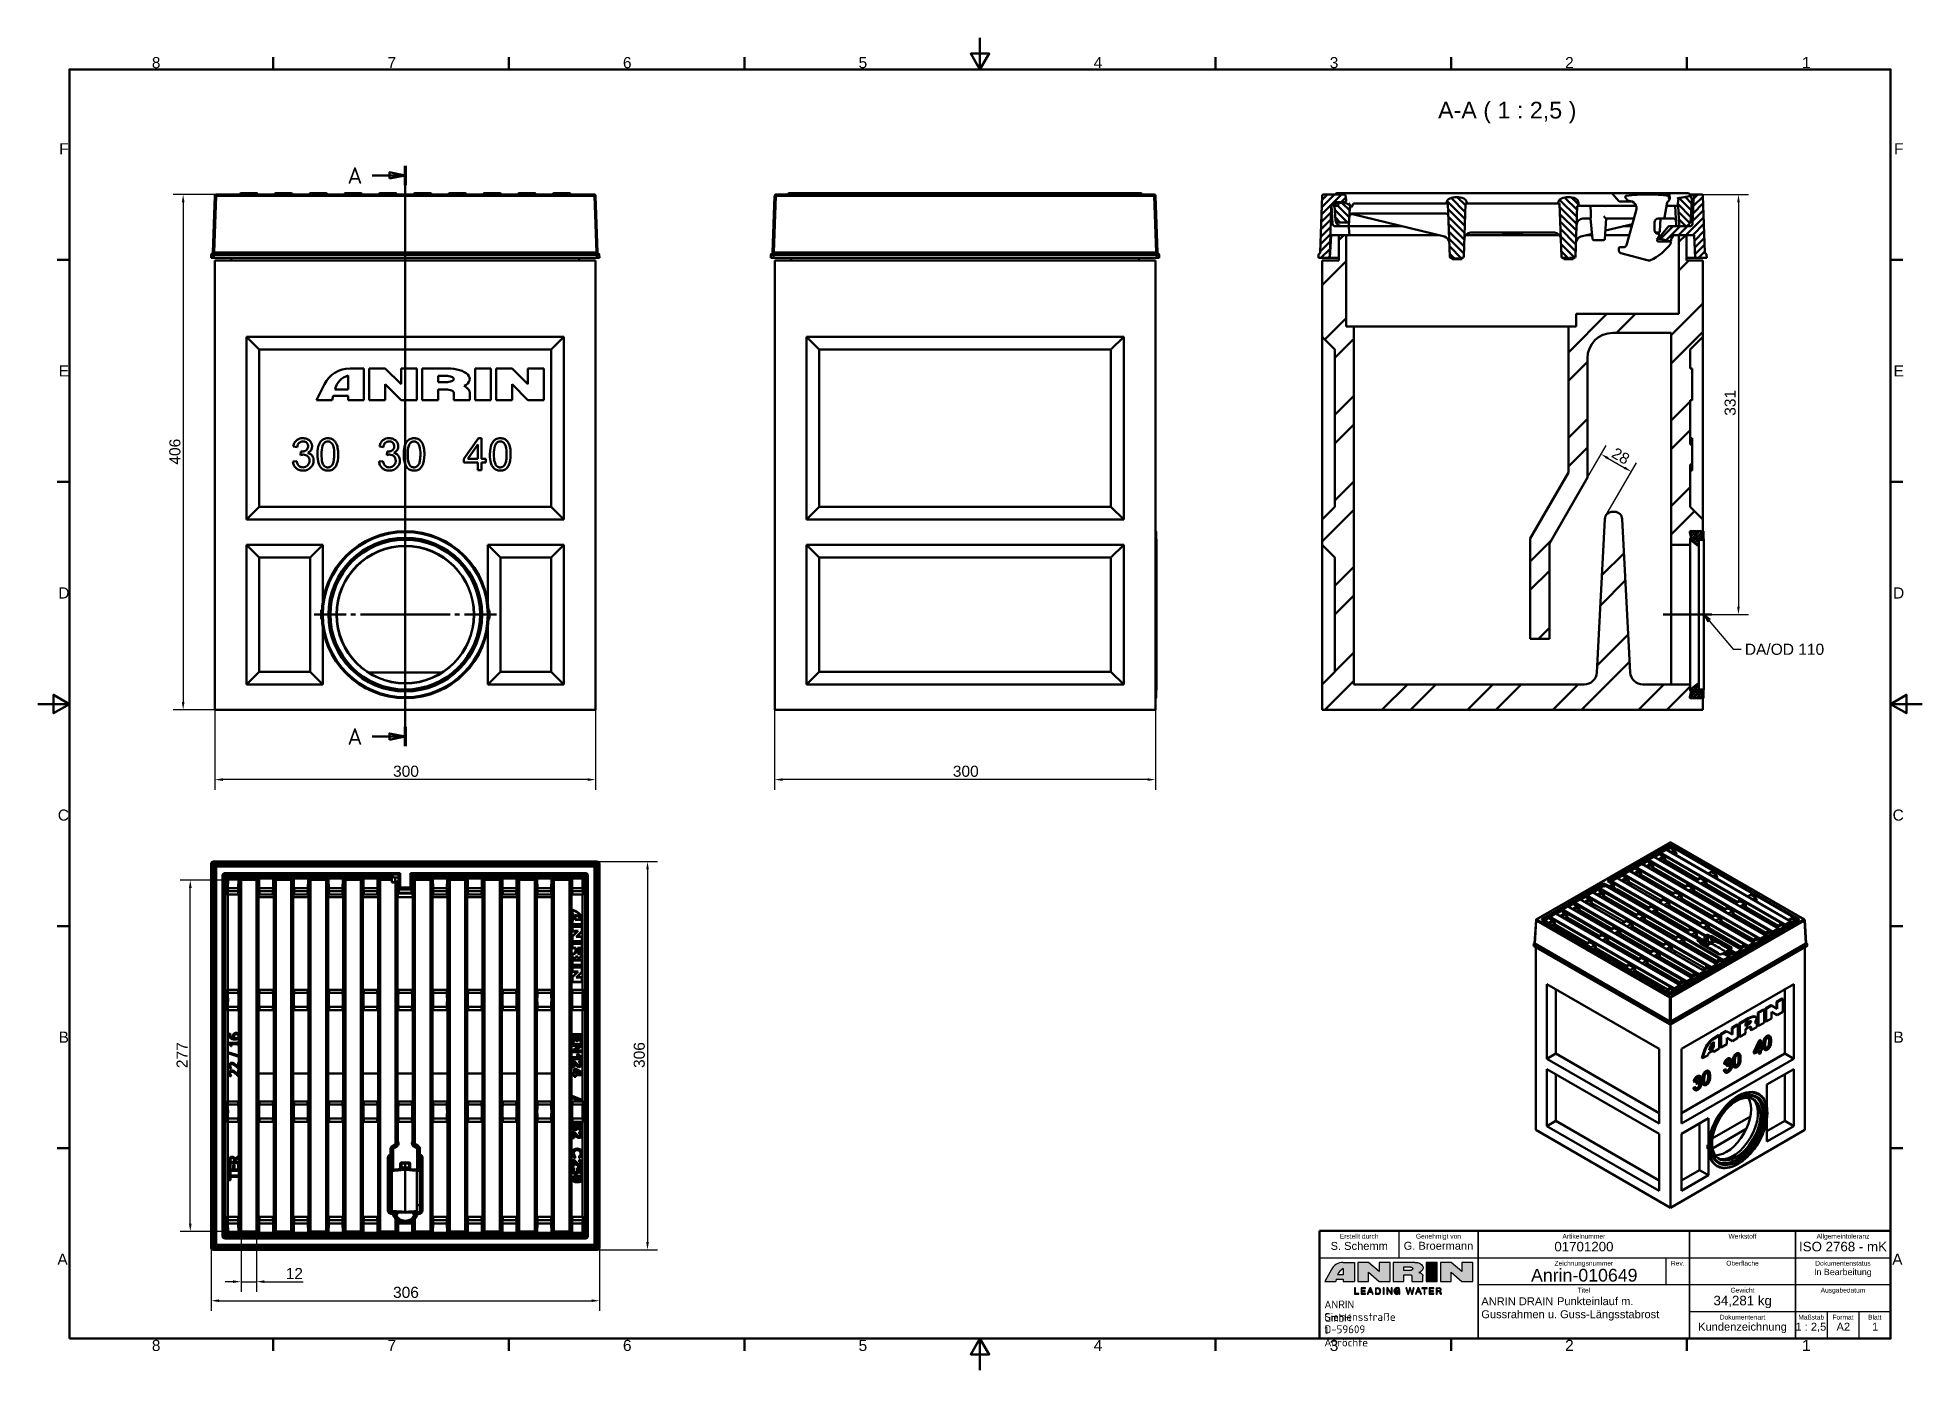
# Model space of a CAD drawing. Header units: millimetres. Extents: x 0 to 1485, y 0 to 1050.
import ezdxf
from ezdxf.enums import TextEntityAlignment as Align

# ---------------------------------------------------------------- set-up
doc = ezdxf.new("R2010")
doc.units = ezdxf.units.MM
doc.header["$LTSCALE"] = 2.5
doc.linetypes.add('ACAD_ISO04W100', pattern=[30, 24, -3, 0, -3])
doc.linetypes.add('CENTER', pattern=[50.8, 31.75, -6.35, 6.35, -6.35])
doc.layers.get('0').update_dxf_attribs({"lineweight": 50})
doc.layers.get('Defpoints').update_dxf_attribs({"lineweight": 50})
for name, color, linetype, lineweight in [('Bemaßungen(DIN)', 7, 'Continuous', 50), ('Mittellinie(DIN)', 7, 'CENTER', 50), ('Mittelpunktmarkierung(DIN)', 7, 'Continuous', 50), ('Rahmen_0', 7, 'Continuous', 50), ('Rahmen_2', 7, 'Continuous', 50), ('Schnittansichtslinien(DIN)', 7, 'ACAD_ISO04W100', 50), ('Schraffur', 7, 'Continuous', 50), ('Schraffur (ISO)', 7, 'Continuous', 50), ('Sichtbare Kanten(DIN)', 7, 'Continuous', 50), ('Sichtbare tangentiale Kanten(DIN)', 7, 'Continuous', 50), ('Skizziergeometrie (ISO)', 7, 'Continuous', 50), ('Symbole(DIN)', 7, 'Continuous', 50), ('Titel (ISO)', 7, 'Continuous', 50)]:
    doc.layers.add(name, color=color, linetype=linetype, lineweight=lineweight)
doc.styles.add('Aktuell-DIN', font='arial.ttf')
doc.styles.add('Aktuell-DINGroßer Text', font='arial.ttf')
doc.styles.add('Aktuell-DINNach Layer', font='arial.ttf')
doc.styles.add('Bezeichnungstext (DIN)', font='isocpeur.ttf')
doc.styles.add('STANDARD-BSI~0', font='arial.ttf')
doc.styles.add('Textstil36', font='arial.ttf')
doc.styles.add('Textstil50', font='arial.ttf')
doc.styles.add('Textstil54', font='arial.ttf')
doc.styles.add('Textstil57', font='arial.ttf')
doc.styles.add('Textstil67', font='arial.ttf')
doc.styles.add('TXT 5_0', font='isocpeur.ttf')
doc.dimstyles.new('STANDARD-DIN', dxfattribs={"dimscale": 2.5, "dimtxt": 3.5, "dimasz": 2.5, "dimexe": 3.175, "dimexo": 0, "dimgap": 0.8, "dimtad": 1, "dimrnd": 1e-08, "dimtxsty": 'STANDARD-BSI~0', "dimcen": 0.09, "dimdle": 10, "dimclrd": 7, "dimclre": 7, "dimclrt": 7, "dimadec": 0, "dimazin": 2, "dimtfac": 1, "dimtmove": 0, "dimatfit": 3, "dimfxl": 1, "dimtolj": 1, "dimtzin": 0, "dimlwd": 25, "dimlwe": 25, "dimarcsym": 0})

msp = doc.modelspace()

# ---------------------------------------------------------------- texts
at = {"layer": 'Symbole(DIN)', "color": 7, "insert": (1103.428, 982.412), "char_height": 13.125, "attachment_point": 7, "style": 'Aktuell-DINGroßer Text'}
msp.add_mtext('A-A ( 1 : 2,5 )', dxfattribs=at)

# ---------------------------------------------------------------- blocks, each defined once
blk = doc.blocks.new('Ränder Standardrahmen')
at = {"layer": 'Rahmen_0'}
for p, q in [((74.25, 410), (74.25, 413.9)), ((148.5, 410), (148.5, 413.9)), ((222.75, 410), (222.75, 413.9)), ((371.25, 410), (371.25, 413.9)), ((445.5, 410), (445.5, 413.9)), ((519.75, 410), (519.75, 413.9)), ((10, 350), (6.1, 350)), ((584, 350), (587.9, 350)), ((10, 280), (6.1, 280)), ((584, 280), (587.9, 280)), ((10, 140), (6.1, 140)), ((584, 140), (587.9, 140)), ((10, 70), (6.1, 70)), ((584, 70), (587.9, 70)), ((74.25, 10), (74.25, 6.1)), ((148.5, 10), (148.5, 6.1)), ((222.75, 10), (222.75, 6.1)), ((371.25, 10), (371.25, 6.1)), ((445.5, 10), (445.5, 6.1)), ((519.75, 10), (519.75, 6.1))]:
    blk.add_line(p, q, dxfattribs=at)
at = {"layer": 'Rahmen_0', "flags": 128}
for points in [[(297, 420), (297, 410), (294.11, 415), (299.89, 415), (297, 410)], [(10, 10), (10, 410), (584, 410), (584, 10), (10, 10)], [(0, 210), (10, 210), (5, 212.89), (5, 207.11), (10, 210)], [(594, 210), (584, 210), (589, 212.89), (589, 207.11), (584, 210)], [(297, 0), (297, 10), (294.11, 5), (299.89, 5), (297, 10)]]:
    blk.add_lwpolyline(points, dxfattribs=at)
at = {"layer": 'Rahmen_2', "char_height": 3.5, "attachment_point": 7, "style": 'Aktuell-DINNach Layer'}
for s, insert in [('8', (35.97, 410.34)), ('7', (110.26, 410.4)), ('6', (184.46, 410.34)), ('5', (258.73, 410.34)), ('4', (332.83, 410.4)), ('3', (407.23, 410.34)), ('2', (481.41, 410.4)), ('1', (556.07, 410.4)), ('F', (6.78, 383.25)), ('F', (585.08, 383.25)), ('E', (6.62, 313.25)), ('E', (584.92, 313.25)), ('D', (6.48, 243.25)), ('D', (584.78, 243.25)), ('C', (6.34, 173.19)), ('C', (584.64, 173.19)), ('B', (6.59, 103.25)), ('B', (584.89, 103.25)), ('A', (6.21, 33.25)), ('A', (584.51, 33.25)), ('8', (35.97, 6.04)), ('7', (110.26, 6.1)), ('6', (184.46, 6.04)), ('5', (258.73, 6.04)), ('4', (332.83, 6.1)), ('3', (407.23, 6.04)), ('2', (481.41, 6.1)), ('1', (556.07, 6.1))]:
    blk.add_mtext(s, dxfattribs=dict(at, insert=insert))
blk = doc.blocks.new('Schriftfelder Kundenzeichnung DE')
at = {"layer": 'Schraffur (ISO)'}
h = blk.add_hatch(color=256, dxfattribs=at)
edge = h.paths.add_edge_path(flags=0)
edge.add_line((108.68, 225.34), (110.52, 225.34))
edge.add_line((110.52, 225.34), (110.52, 227.3))
edge.add_arc((111.23, 225.87), 1.6, 116.36131, 117.74822)
edge.add_arc((112.34, 223.75), 3.98, 117.74822, 156.52452)
edge = h.paths.add_edge_path()
edge.add_arc((110.5, 224.99), 4.26, 90, 151.51191)
edge.add_line((106.76, 227.02), (104.71, 223.25))
edge.add_line((104.71, 223.25), (108.17, 223.25))
edge.add_line((108.17, 223.25), (108.3, 223.99))
edge.add_line((108.3, 223.99), (110.52, 223.99))
edge.add_line((110.52, 223.99), (110.52, 223.25))
edge.add_line((110.52, 223.25), (114.05, 223.25))
edge.add_line((114.05, 223.25), (114.05, 229.25))
edge.add_line((114.05, 229.25), (110.5, 229.25))
for points in [[(125.25, 223.25), (121.82, 223.25), (118.51, 226.1), (118.51, 223.25), (115.07, 223.25), (115.07, 229.25), (118.51, 229.25), (121.82, 226.4), (121.82, 229.25), (125.25, 229.25)], [(140.1, 223.25), (136.63, 223.25), (136.63, 229.25), (140.1, 229.25)], [(147.87, 229.25), (151.3, 229.25), (151.3, 223.25), (147.87, 223.25), (144.56, 226.1), (144.56, 223.25), (141.12, 223.25), (141.12, 229.25), (144.56, 229.25), (147.87, 226.4)], [(114.09, 221.22), (114.09, 219.19), (115.44, 219.19), (115.44, 219.42), (114.36, 219.42), (114.36, 221.22)], [(117.54, 220.99), (117.54, 221.22), (116.13, 221.22), (116.13, 219.19), (117.54, 219.19), (117.54, 219.42), (116.4, 219.42), (116.4, 220.09), (117.45, 220.09), (117.45, 220.32), (116.4, 220.32), (116.4, 220.99)], [(123.09, 221.22), (123.09, 219.19), (123.36, 219.19), (123.36, 221.22)], [(124.26, 221.22), (124.26, 219.19), (124.52, 219.19), (124.52, 220.83), (125.59, 219.19), (125.88, 219.19), (125.88, 221.22), (125.63, 221.22), (125.63, 219.58), (124.55, 221.22)], [(132.56, 221.22), (132.16, 219.52), (131.7, 221.22), (131.41, 221.22), (130.95, 219.52), (130.54, 221.22), (130.27, 221.22), (130.81, 219.19), (131.1, 219.19), (131.55, 220.89), (132.01, 219.19), (132.3, 219.19), (132.84, 221.22)], [(135.98, 219.19), (136.25, 219.19), (136.25, 220.99), (136.92, 220.99), (136.92, 221.22), (135.3, 221.22), (135.3, 220.99), (135.98, 220.99)], [(139.02, 219.19), (139.02, 219.42), (137.87, 219.42), (137.87, 220.09), (138.93, 220.09), (138.93, 220.32), (137.87, 220.32), (137.87, 220.99), (139.02, 220.99), (139.02, 221.22), (137.6, 221.22), (137.6, 219.19)]]:
    blk.add_hatch(color=256, dxfattribs=at).paths.add_polyline_path(points)
h = blk.add_hatch(color=256, dxfattribs=at)
edge = h.paths.add_edge_path(flags=0)
edge.add_line((129.64, 227.81), (129.64, 226.69))
edge.add_line((129.64, 226.69), (131.48, 226.69))
edge.add_spline(control_points=[(131.48, 226.69), (131.53, 226.69), (131.63, 226.69), (131.78, 226.72), (131.95, 226.76), (132.11, 226.83), (132.24, 226.93), (132.34, 227.04), (132.4, 227.16), (132.4, 227.29), (132.37, 227.4), (132.29, 227.52), (132.19, 227.61), (132.07, 227.68), (131.96, 227.73), (131.85, 227.76), (131.75, 227.78), (131.63, 227.8), (131.53, 227.8), (131.48, 227.81)], knot_values=[-0.234844, -0.234844, -0.234844, -0.234844, -0.219295, -0.205255, -0.18853, -0.169033, -0.151911, -0.140357, -0.124464, -0.113391, -0.102281, -0.089516, -0.072313, -0.06125, -0.047597, -0.037143, -0.028181, -0.015389, 0, 0, 0, 0], degree=3, periodic=0)
edge.add_line((131.48, 227.81), (129.64, 227.81))
edge = h.paths.add_edge_path()
edge.add_spline(control_points=[(134.32, 226.01), (134.42, 226.05), (134.69, 226.16), (135.12, 226.42), (135.54, 226.86), (135.74, 227.44), (135.62, 228.07), (135.19, 228.6), (134.56, 228.98), (133.83, 229.21), (133.33, 229.24), (133.06, 229.25)], knot_values=[0, 0, 0, 0, 0.032738, 0.089123, 0.15019, 0.210018, 0.266455, 0.334142, 0.409124, 0.482616, 0.561422, 0.561422, 0.561422, 0.561422], degree=3, periodic=0)
edge.add_line((133.06, 229.25), (126.28, 229.25))
edge.add_line((126.28, 229.25), (126.28, 223.25))
edge.add_line((126.28, 223.25), (129.64, 223.25))
edge.add_line((129.64, 223.25), (129.64, 225.34))
edge.add_line((129.64, 225.34), (131.62, 225.34))
edge.add_spline(control_points=[(131.62, 225.34), (131.65, 225.34), (131.71, 225.34), (131.8, 225.31), (131.87, 225.27), (131.93, 225.23), (131.99, 225.19), (132.03, 225.14), (132.07, 225.08), (132.11, 225), (132.15, 224.91), (132.16, 224.82), (132.16, 224.76), (132.16, 224.74)], knot_values=[0, 0, 0, 0, 0.009437, 0.018207, 0.027743, 0.03372, 0.040473, 0.048648, 0.053354, 0.063364, 0.072617, 0.083401, 0.090003, 0.090003, 0.090003, 0.090003], degree=3, periodic=0)
edge.add_line((132.16, 224.74), (132.16, 223.25))
edge.add_line((132.16, 223.25), (135.6, 223.25))
edge.add_line((135.6, 223.25), (135.6, 224.89))
edge.add_spline(control_points=[(135.6, 224.89), (135.6, 224.95), (135.59, 225.05), (135.56, 225.19), (135.51, 225.31), (135.44, 225.44), (135.35, 225.55), (135.24, 225.67), (135.11, 225.77), (134.96, 225.86), (134.82, 225.92), (134.7, 225.96), (134.57, 225.99), (134.44, 226.01), (134.35, 226.01), (134.32, 226.01)], knot_values=[0, 0, 0, 0, 0.017903, 0.03057, 0.042212, 0.057826, 0.072809, 0.085182, 0.106897, 0.121718, 0.138859, 0.150083, 0.159996, 0.179415, 0.188816, 0.188816, 0.188816, 0.188816], degree=3, periodic=0)
h = blk.add_hatch(color=256, dxfattribs=at)
h.paths.add_polyline_path([(119.02, 220.98), (119.38, 220.03), (118.67, 220.03)], flags=0)
h.paths.add_polyline_path([(118.36, 219.19), (118.08, 219.19), (118.87, 221.22), (119.17, 221.22), (119.96, 219.19), (119.69, 219.19), (119.46, 219.8), (118.58, 219.8)])
h = blk.add_hatch(color=256, dxfattribs=at)
edge = h.paths.add_edge_path(flags=0)
edge.add_line((122.02, 220.32), (122.02, 220.09))
edge.add_arc((121.34, 220.09), 0.678, -90, 0, ccw=False)
edge.add_line((121.34, 219.41), (120.89, 219.41))
edge.add_line((120.89, 219.41), (120.89, 221))
edge.add_line((120.89, 221), (121.34, 221))
edge.add_arc((121.34, 220.32), 0.678, 0, 90, ccw=False)
edge = h.paths.add_edge_path()
edge.add_line((122.29, 220.28), (122.29, 220.13))
edge.add_arc((121.35, 220.13), 0.942, -90, 0, ccw=False)
edge.add_line((121.35, 219.19), (120.62, 219.19))
edge.add_line((120.62, 219.19), (120.62, 221.22))
edge.add_line((120.62, 221.22), (121.35, 221.22))
edge.add_arc((121.35, 220.28), 0.942, 0, 90, ccw=False)
h = blk.add_hatch(color=256, dxfattribs=at)
edge = h.paths.add_edge_path()
edge.add_arc((127.43, 220.37), 0.91, 108.7549, 155.98384)
edge.add_arc((127.81, 220.2), 1.33, 155.98384, 187.99143)
edge.add_arc((127.52, 220.16), 1.04, 187.99143, 233.77695)
edge.add_arc((127.44, 220.04), 0.896, 233.77695, 284.14111)
edge.add_arc((127.42, 220.12), 0.976, 284.14111, 316.18124)
edge.add_line((128.12, 219.44), (128.19, 219.19))
edge.add_line((128.19, 219.19), (128.36, 219.19))
edge.add_line((128.36, 219.19), (128.36, 220.26))
edge.add_line((128.36, 220.26), (127.47, 220.26))
edge.add_line((127.47, 220.26), (127.47, 220.03))
edge.add_line((127.47, 220.03), (128.13, 220.03))
edge.add_arc((127.47, 220.02), 0.656, -150.3795, 0.85347, ccw=False)
edge.add_arc((127.74, 220.18), 0.97, 148.16176, 209.6205, ccw=False)
edge.add_arc((127.52, 220.31), 0.708, 78.4441, 148.16176, ccw=False)
edge.add_arc((127.56, 220.49), 0.53, 11.53554, 78.4441, ccw=False)
edge.add_line((128.07, 220.59), (128.32, 220.59))
edge.add_arc((127.6, 220.53), 0.726, 5.21823, 65.66422)
edge.add_arc((127.47, 220.24), 1.05, 65.66422, 108.7549)
h = blk.add_hatch(color=256, dxfattribs=at)
h.paths.add_polyline_path([(134.54, 220.03), (134.18, 220.98), (133.83, 220.03)], flags=0)
h.paths.add_polyline_path([(134.03, 221.22), (133.24, 219.19), (133.52, 219.19), (133.74, 219.8), (134.62, 219.8), (134.85, 219.19), (135.12, 219.19), (134.33, 221.22)])
h = blk.add_hatch(color=256, dxfattribs=at)
edge = h.paths.add_edge_path(flags=0)
edge.add_line((140.77, 221), (140.07, 221))
edge.add_line((140.07, 221), (140.07, 220.28))
edge.add_line((140.07, 220.28), (140.63, 220.28))
edge.add_arc((140.63, 221.15), 0.863, 270, 289.16201)
edge.add_arc((140.82, 220.6), 0.282, 289.16201, 360)
edge.add_line((141.11, 220.6), (141.11, 220.66))
edge.add_arc((140.77, 220.66), 0.335, 0, 90)
edge = h.paths.add_edge_path()
edge.add_line((139.8, 221.22), (139.8, 219.19))
edge.add_line((139.8, 219.19), (140.07, 219.19))
edge.add_line((140.07, 219.19), (140.07, 220.06))
edge.add_line((140.07, 220.06), (140.76, 220.06))
edge.add_arc((140.76, 219.77), 0.284, 12.87715, 90, ccw=False)
edge.add_arc((138.89, 219.35), 2.2, 0.34767, 12.87715, ccw=False)
edge.add_arc((141.42, 219.36), 0.332, 180.34767, 211.11673)
edge.add_line((141.14, 219.19), (141.44, 219.19))
edge.add_arc((141.81, 219.46), 0.463, 190.07605, 216.25101, ccw=False)
edge.add_arc((143.22, 219.71), 1.9, 181.10972, 190.07605, ccw=False)
edge.add_arc((140.45, 219.66), 0.871, 1.10972, 19.97248)
edge.add_arc((140.98, 219.85), 0.316, 19.97248, 85.20144)
edge.add_arc((140.84, 220.66), 0.517, 287.91348, 363.49928)
edge.add_arc((140.8, 220.65), 0.563, 3.49928, 81.28373)
edge.add_arc((140.75, 220.37), 0.852, 81.28373, 90)
edge.add_line((140.75, 221.22), (139.8, 221.22))
at = {"layer": 'Skizziergeometrie (ISO)', "color": 7, "lineweight": 25}
for p, q in [((106.76, 227.02), (104.71, 223.25)), ((110.5, 229.25), (114.05, 229.25)), ((110.52, 227.3), (110.52, 225.34)), ((114.05, 229.25), (114.05, 223.25)), ((115.07, 229.25), (115.07, 223.25)), ((118.51, 229.25), (115.07, 229.25)), ((121.82, 226.4), (118.51, 229.25)), ((118.51, 226.1), (121.82, 223.25)), ((118.51, 223.25), (118.51, 226.1)), ((125.25, 229.25), (121.82, 229.25)), ((121.82, 229.25), (121.82, 226.4)), ((125.25, 223.25), (125.25, 229.25)), ((126.28, 229.25), (126.28, 223.25)), ((133.06, 229.25), (126.28, 229.25)), ((129.64, 227.81), (131.48, 227.81)), ((129.64, 226.69), (129.64, 227.81)), ((131.48, 226.69), (129.64, 226.69)), ((140.1, 229.25), (136.63, 229.25)), ((136.63, 229.25), (136.63, 223.25)), ((140.1, 223.25), (140.1, 229.25)), ((144.56, 229.25), (141.12, 229.25)), ((141.12, 229.25), (141.12, 223.25)), ((147.87, 226.4), (144.56, 229.25)), ((144.56, 223.25), (144.56, 226.1)), ((144.56, 226.1), (147.87, 223.25)), ((147.87, 229.25), (147.87, 226.4)), ((151.3, 229.25), (147.87, 229.25)), ((151.3, 223.25), (151.3, 229.25)), ((104.71, 223.25), (108.17, 223.25)), ((108.3, 223.99), (108.17, 223.25)), ((108.3, 223.99), (110.52, 223.99)), ((110.52, 225.34), (108.68, 225.34)), ((110.52, 223.99), (110.52, 223.25)), ((110.52, 223.25), (114.05, 223.25)), ((114.36, 221.22), (114.09, 221.22)), ((114.09, 221.22), (114.09, 219.19)), ((114.36, 219.42), (114.36, 221.22)), ((115.07, 223.25), (118.51, 223.25)), ((116.13, 221.22), (116.13, 219.19)), ((117.54, 221.22), (116.13, 221.22)), ((116.4, 220.99), (117.54, 220.99)), ((116.4, 220.32), (116.4, 220.99)), ((117.45, 220.32), (116.4, 220.32)), ((116.4, 220.09), (117.45, 220.09)), ((116.4, 219.42), (116.4, 220.09)), ((117.45, 220.09), (117.45, 220.32)), ((117.54, 220.99), (117.54, 221.22)), ((118.87, 221.22), (118.08, 219.19)), ((118.36, 219.19), (118.58, 219.8)), ((118.58, 219.8), (119.46, 219.8)), ((118.67, 220.03), (119.02, 220.98)), ((119.38, 220.03), (118.67, 220.03)), ((119.17, 221.22), (118.87, 221.22)), ((119.02, 220.98), (119.38, 220.03)), ((119.96, 219.19), (119.17, 221.22)), ((119.46, 219.8), (119.69, 219.19)), ((120.62, 221.22), (121.35, 221.22)), ((120.62, 221.22), (120.62, 219.19)), ((120.89, 221), (121.34, 221)), ((120.89, 219.41), (120.89, 221)), ((121.82, 223.25), (125.25, 223.25)), ((122.02, 220.32), (122.02, 220.09)), ((122.29, 220.28), (122.29, 220.2)), ((122.29, 220.13), (122.29, 220.2)), ((123.09, 221.22), (123.09, 219.19)), ((123.36, 221.22), (123.09, 221.22)), ((123.36, 219.19), (123.36, 221.22)), ((124.26, 221.22), (124.26, 219.19)), ((124.55, 221.22), (124.26, 221.22)), ((124.52, 220.83), (125.59, 219.19)), ((124.52, 219.19), (124.52, 220.83)), ((125.63, 219.58), (124.55, 221.22)), ((125.88, 221.22), (125.63, 221.22)), ((125.63, 221.22), (125.63, 219.58)), ((125.88, 219.19), (125.88, 221.22)), ((126.28, 223.25), (129.64, 223.25)), ((128.36, 220.26), (127.47, 220.26)), ((127.47, 220.26), (127.47, 220.03)), ((127.47, 220.03), (128.13, 220.03)), ((128.07, 220.59), (128.32, 220.59)), ((128.36, 219.19), (128.36, 220.26)), ((129.64, 223.25), (129.64, 225.34)), ((129.64, 225.34), (131.62, 225.34)), ((130.27, 221.22), (130.81, 219.19)), ((130.54, 221.22), (130.27, 221.22)), ((130.95, 219.52), (130.54, 221.22)), ((131.41, 221.22), (130.95, 219.52)), ((131.1, 219.19), (131.55, 220.89)), ((131.7, 221.22), (131.41, 221.22)), ((131.55, 220.89), (132.01, 219.19)), ((132.16, 219.52), (131.7, 221.22)), ((132.16, 224.74), (132.16, 223.25)), ((132.16, 223.25), (135.6, 223.25)), ((132.56, 221.22), (132.16, 219.52)), ((132.3, 219.19), (132.84, 221.22)), ((132.84, 221.22), (132.56, 221.22)), ((134.03, 221.22), (133.24, 219.19)), ((133.52, 219.19), (133.74, 219.8)), ((134.62, 219.8), (133.74, 219.8)), ((133.83, 220.03), (134.18, 220.98)), ((134.54, 220.03), (133.83, 220.03)), ((134.33, 221.22), (134.03, 221.22)), ((134.18, 220.98), (134.54, 220.03)), ((135.12, 219.19), (134.33, 221.22)), ((134.62, 219.8), (134.85, 219.19)), ((135.3, 221.22), (135.3, 220.99)), ((136.92, 221.22), (135.3, 221.22)), ((135.3, 220.99), (135.98, 220.99)), ((135.6, 223.25), (135.6, 224.89)), ((135.98, 220.99), (135.98, 219.19)), ((136.25, 219.19), (136.25, 220.99)), ((136.25, 220.99), (136.92, 220.99)), ((136.63, 223.25), (140.1, 223.25)), ((136.92, 220.99), (136.92, 221.22)), ((137.6, 221.22), (137.6, 219.19)), ((139.02, 221.22), (137.6, 221.22)), ((137.87, 220.32), (137.87, 220.99)), ((137.87, 220.99), (139.02, 220.99)), ((138.93, 220.32), (137.87, 220.32)), ((137.87, 219.42), (137.87, 220.09)), ((137.87, 220.09), (138.93, 220.09)), ((138.93, 220.09), (138.93, 220.32)), ((139.02, 220.99), (139.02, 221.22)), ((139.8, 221.22), (139.8, 219.19)), ((139.8, 221.22), (140.75, 221.22)), ((140.07, 220.28), (140.07, 221)), ((140.77, 221), (140.07, 221)), ((140.63, 220.28), (140.07, 220.28)), ((140.07, 219.19), (140.07, 220.06)), ((140.07, 220.06), (140.76, 220.06)), ((141.11, 220.66), (141.11, 220.6)), ((141.12, 223.25), (144.56, 223.25)), ((147.87, 223.25), (151.3, 223.25)), ((114.09, 219.19), (115.44, 219.19)), ((115.44, 219.42), (114.36, 219.42)), ((115.44, 219.19), (115.44, 219.42)), ((116.13, 219.19), (117.54, 219.19)), ((117.54, 219.42), (116.4, 219.42)), ((117.54, 219.19), (117.54, 219.42)), ((118.08, 219.19), (118.36, 219.19)), ((119.69, 219.19), (119.96, 219.19)), ((120.62, 219.19), (121.35, 219.19)), ((121.34, 219.41), (120.89, 219.41)), ((123.09, 219.19), (123.36, 219.19)), ((124.26, 219.19), (124.52, 219.19)), ((125.59, 219.19), (125.88, 219.19)), ((128.12, 219.44), (128.19, 219.19)), ((128.19, 219.19), (128.36, 219.19)), ((130.81, 219.19), (131.1, 219.19)), ((132.01, 219.19), (132.3, 219.19)), ((133.24, 219.19), (133.52, 219.19)), ((134.85, 219.19), (135.12, 219.19)), ((135.98, 219.19), (136.25, 219.19)), ((137.6, 219.19), (139.02, 219.19)), ((139.02, 219.42), (137.87, 219.42)), ((139.02, 219.19), (139.02, 219.42)), ((139.8, 219.19), (140.07, 219.19)), ((141.14, 219.19), (141.44, 219.19))]:
    blk.add_line(p, q, dxfattribs=at)
for centre, radius, start, end in [((110.5, 224.99), 4.26, 90, 151.51191), ((112.34, 223.75), 3.98, 117.74822, 156.52452), ((111.23, 225.87), 1.6, 116.36131, 117.74822), ((121.34, 220.32), 0.678, 0, 90), ((121.34, 220.09), 0.678, 270, 0), ((121.35, 220.28), 0.942, 0, 90), ((121.35, 220.13), 0.942, 270, 0), ((127.81, 220.2), 1.33, 155.98384, 187.99143), ((127.52, 220.16), 1.04, 187.99143, 233.77695), ((127.43, 220.37), 0.91, 108.7549, 155.98384), ((127.74, 220.18), 0.97, 148.16176, 209.6205), ((127.47, 220.02), 0.656, 209.6205, 0.85347), ((127.52, 220.31), 0.708, 78.4441, 148.16176), ((127.47, 220.24), 1.05, 65.66422, 108.7549), ((127.56, 220.49), 0.53, 11.53554, 78.4441), ((127.6, 220.53), 0.726, 5.21823, 65.66422), ((140.63, 221.15), 0.863, 270, 289.16201), ((140.75, 220.37), 0.852, 81.28373, 90), ((140.76, 219.77), 0.284, 12.87715, 90), ((140.77, 220.66), 0.335, 0, 90), ((140.8, 220.65), 0.563, 3.49928, 81.28373), ((140.82, 220.6), 0.282, 289.16201, 0), ((140.84, 220.66), 0.517, 287.91348, 3.49928), ((140.98, 219.85), 0.316, 19.97248, 85.20144), ((138.89, 219.35), 2.2, 0.34767, 12.87715), ((140.45, 219.66), 0.871, 1.10972, 19.97248), ((127.44, 220.04), 0.896, 233.77695, 284.14111), ((127.42, 220.12), 0.976, 284.14111, 316.18124), ((141.42, 219.36), 0.332, 180.34767, 211.11673), ((143.22, 219.71), 1.9, 181.10972, 190.07605), ((141.81, 219.46), 0.463, 190.07605, 216.25101)]:
    blk.add_arc(centre, radius, start, end, dxfattribs=at)
for points in [[(131.48, 227.81), (131.63, 227.8), (131.76, 227.78), (131.85, 227.76), (131.95, 227.73), (132.07, 227.67), (132.17, 227.62), (132.3, 227.5), (132.37, 227.4), (132.4, 227.29), (132.39, 227.18), (132.33, 227.03), (132.25, 226.95), (132.11, 226.84), (131.94, 226.76), (131.77, 226.72), (131.64, 226.7), (131.48, 226.69)], [(133.06, 229.25), (133.85, 229.17), (134.55, 228.95), (135.18, 228.55), (135.59, 228.01), (135.69, 227.46), (135.51, 226.89), (135.1, 226.43), (134.62, 226.14), (134.32, 226.01)], [(134.32, 226.01), (134.41, 226.01), (134.6, 225.98), (134.7, 225.96), (134.8, 225.92), (134.96, 225.86), (135.09, 225.78), (135.26, 225.65), (135.35, 225.56), (135.44, 225.44), (135.51, 225.3), (135.55, 225.19), (135.58, 225.07), (135.6, 224.89)], [(131.62, 225.34), (131.71, 225.33), (131.8, 225.31), (131.88, 225.27), (131.93, 225.23), (131.98, 225.19), (132.04, 225.13), (132.06, 225.09), (132.11, 225), (132.14, 224.91), (132.16, 224.81), (132.16, 224.74)]]:
    blk.add_spline(points, degree=3, dxfattribs=at)
at = {"layer": 'Titel (ISO)', "lineweight": 50}
for p, q in [((283.01, 239.22), (103.01, 239.22)), ((103.01, 239.22), (103.01, 205.22)), ((283.01, 205.22), (283.01, 239.22)), ((103.01, 205.22), (283.01, 205.22))]:
    blk.add_line(p, q, dxfattribs=at)
at = {"layer": 'Titel (ISO)', "lineweight": 25}
for p, q in [((128.01, 239.22), (128.01, 230.72)), ((103.01, 230.72), (283.01, 230.72)), ((212.18, 230.72), (212.18, 222.22)), ((153.01, 222.22), (283.01, 222.22)), ((219.68, 213.72), (283.01, 213.72)), ((263.01, 213.72), (263.01, 205.22)), ((273.01, 213.72), (273.01, 205.22))]:
    blk.add_line(p, q, dxfattribs=at)
at = {"layer": 'Titel (ISO)', "lineweight": 35}
for p, q in [((153.01, 239.22), (153.01, 205.22)), ((219.68, 239.22), (219.68, 205.22)), ((253.01, 239.22), (253.01, 205.22))]:
    blk.add_line(p, q, dxfattribs=at)
at = {"layer": 'Symbole(DIN)', "color": 7, "style": 'Aktuell-DIN'}
for s, insert, char_height, attachment_point in [('\\fArial|b0|i0;Erstellt durch', (115.51, 238.22), 1.5, 2), ('\\fArial|b0|i0;Genehmigt von', (140.51, 238.22), 1.5, 2), ('\\fArial|b0|i0;Artikelnummer', (186.34, 238.22), 1.5, 2), ('\\fArial|b0|i0;Werkstoff', (236.34, 238.22), 1.5, 2), ('\\fArial|b0|i0;Allgemeintoleranz', (268.01, 238.22), 1.5, 2), ('\\fArial|b0|i0;Zeichnungsnummer', (186.34, 229.72), 1.5, 2), ('\\fArial|b0|i0;Oberfläche', (236.34, 229.72), 1.5, 2), ('\\fArial|b0|i0;Dokumentenstatus', (268.01, 229.72), 1.5, 2), ('\\fArial|b0|i0;Titel', (186.34, 221.22), 1.5, 2), ('\\fArial|b0|i0;Gewicht', (236.34, 221.22), 1.5, 2), ('\\fArial|b0|i0;Ausgabedatum', (268.01, 221.22), 1.5, 2), ('\\fArial|b0|i0; ', (176.72, 218.72), 3, 1), ('\\fArial|b0|i0;Dokumentenart', (236.34, 212.72), 1.5, 2), ('\\fArial|b0|i0;Maßstab', (258.01, 212.72), 1.5, 2), ('\\fArial|b0|i0;Format', (268.01, 212.72), 1.5, 2), ('\\fArial|b0|i0;Blatt', (278.01, 212.72), 1.5, 2)]:
    blk.add_mtext(s, dxfattribs=dict(at, insert=insert, char_height=char_height, attachment_point=attachment_point))
for s, insert, char_height, width, attachment_point in [('\\fArial|b0|i0;G. Broermann', (140.51, 235.72), 2.5, 21.9303, 2), ('\\fArial|b0|i0;ISO 2768 - mK', (268.01, 235.72), 3, 27.7157, 2), ('\\fArial|b0|i0;ANRIN DRAIN', (154.01, 218.22), 2.5, 22.7077, 1), ('\\fArial|b0|i0;Gussrahmen u. Guss-Längsstabrost', (154.01, 214.14), 2.5, 56.0957, 1), ('\\fArial|b0|i0;Punkteinlauf m. ', (177.88, 218.26), 2.5, 25.0381, 1)]:
    blk.add_mtext(s, dxfattribs=dict(at, insert=insert, char_height=char_height, width=width, attachment_point=attachment_point))
at = {"layer": 'Symbole(DIN)', "color": 179, "insert": (215.93, 229.72), "char_height": 1.5, "attachment_point": 2, "style": 'Aktuell-DIN'}
blk.add_mtext('\\fArial|b0|i0;Rev.', dxfattribs=at)
at = {"layer": 'Symbole(DIN)', "color": 7}
for tag, p, height, style in [('AUTOR_001', (106.52, 233.18), 2.5, 'Textstil36'), ('Artikelnummer_001', (177.03, 232.71), 3, 'Textstil57'), ('BAUTEILNUMMER_001', (169.69, 223.2), 4, 'Textstil54'), ('VaultStatus_001', (258.88, 225.22), 2, 'Textstil50'), ('MASSE\\P3;_001', (227.19, 215.71), 3, 'Textstil57'), ('Dokumentenart_001', (222.35, 207.72), 2.5, 'Textstil36'), ('Anfänglicher_Ansichtsmaßstab_001', (253.03, 207.71), 2.5, 'Textstil36'), ('Blattgröße_001', (265.97, 207.71), 2.5, 'Textstil36'), ('Blattnummer_001', (277.17, 207.71), 2.5, 'Textstil36')]:
    blk.add_attdef(tag, p, '', height=height, dxfattribs=dict(at, style=style))
for tag, height, style, p in [('MATERIAL', 1.8, 'Textstil67', (236.34, 235.72)), ('REVISIONSNUMMER', 4, 'Textstil54', (215.93, 227.22)), ('Oberfläche', 2.5, 'Textstil36', (236.34, 227.22)), ('GENEHM.DAT._KONSTR.', 3, 'Textstil57', (268.01, 218.72))]:
    blk.add_attdef(tag, text='', height=height, dxfattribs=dict(at, style=style)).set_placement(p, align=Align.TOP_CENTER)
at = {"layer": 'Titel (ISO)', "char_height": 2.5, "attachment_point": 1, "style": 'TXT 5_0'}
for s, insert, width in [('\\fISOCPEUR|b0|i0;ANRIN GmbH', (104.54, 217.22), 16.9116), ('\\fISOCPEUR|b0|i0;Siemensstraße 1', (104.54, 213.3), 21.7572), ('\\fISOCPEUR|b0|i0;D-59609 Anröchte', (104.54, 209.4), 23.9445)]:
    blk.add_mtext(s, dxfattribs=dict(at, insert=insert, width=width))
blk = doc.blocks.new('2DTransSchnitt0')
at = {"layer": 'Schnittansichtslinien(DIN)', "linetype": 'Continuous'}
for p, q in [((105.39, 376.57), (110.85, 376.57)), ((115.85, 376.57), (110.85, 377.57)), ((110.85, 377.57), (110.85, 375.57)), ((110.85, 376.57), (115.85, 376.57)), ((110.85, 375.57), (115.85, 376.57)), ((105.39, 199.75), (110.85, 199.75)), ((115.85, 199.75), (110.85, 200.75)), ((110.85, 200.75), (110.85, 198.75)), ((110.85, 199.75), (115.85, 199.75)), ((110.85, 198.75), (115.85, 199.75))]:
    blk.add_line(p, q, dxfattribs=at)
at = {"layer": 'Schnittansichtslinien(DIN)', "linetype": 'CENTER', "ltscale": 4}
blk.add_line((115.85, 379.62), (115.85, 196.69), dxfattribs=at)
at = {"layer": 'Schnittansichtslinien(DIN)', "linetype": 'Continuous', "lineweight": 80}
for p, q in [((115.85, 379.62), (115.85, 373.51)), ((115.85, 202.8), (115.85, 196.69))]:
    blk.add_line(p, q, dxfattribs=at)
at = {"layer": 'Schnittansichtslinien(DIN)', "linetype": 'Continuous', "flags": 128}
for points in [[(110.85, 375.57), (115.85, 376.57), (110.85, 377.57), (110.85, 375.57)], [(110.85, 198.75), (115.85, 199.75), (110.85, 200.75), (110.85, 198.75)]]:
    blk.add_lwpolyline(points, dxfattribs=at)
at = {"layer": 'Schnittansichtslinien(DIN)'}
for points in [[(110.85, 375.57), (115.85, 376.57), (110.85, 377.57), (110.85, 375.57)], [(110.85, 198.75), (115.85, 199.75), (110.85, 200.75), (110.85, 198.75)]]:
    blk.add_solid(points, dxfattribs=at)
at = {"layer": 'Schnittansichtslinien(DIN)', "char_height": 5.25, "attachment_point": 7, "style": 'Bezeichnungstext (DIN)'}
for insert in [(97.62, 373.94), (97.62, 197.12)]:
    blk.add_mtext('A', dxfattribs=dict(at, insert=insert))
blk = doc.blocks.new('*D14')
at = {"layer": 'Bemaßungen(DIN)', "color": 7, "linetype": 'Continuous', "lineweight": 25, "transparency": 16777216}
for p, q in [((440.6, 400.8), (488.5, 400.8)), ((480.5, 394.6), (480.5, 101.2)), ((440.5, 94.9), (488.5, 94.9))]:
    blk.add_line(p, q, dxfattribs=at)
at = {"layer": 'Bemaßungen(DIN)', "color": 7, "linetype": 'Continuous', "transparency": 16777216}
for points in [[(479.5, 394.6), (481.6, 394.6), (480.5, 400.8)], [(479.5, 101.2), (481.6, 101.2), (480.5, 94.9)]]:
    blk.add_solid(points, dxfattribs=at)
at = {"layer": 'Defpoints', "color": 0, "linetype": 'Continuous', "transparency": 16777216}
for p in [(440.6, 400.8), (440.5, 94.9), (480.5, 94.9)]:
    blk.add_point(p, dxfattribs=at)
at = {"layer": 'Bemaßungen(DIN)', "color": 7, "linetype": 'Continuous', "lineweight": 25, "transparency": 16777216, "insert": (469.6, 238.2), "char_height": 8.75, "attachment_point": 1, "rotation": 90, "style": 'STANDARD-BSI~0'}
blk.add_mtext('\\A1;306', dxfattribs=at)
blk = doc.blocks.new('*D15')
at = {"layer": 'Bemaßungen(DIN)', "color": 7, "linetype": 'Continuous', "lineweight": 25, "transparency": 16777216}
for p, q in [((136.6, 96.8), (136.6, 46.9)), ((442.6, 96.8), (442.6, 46.9)), ((142.9, 54.8), (436.4, 54.8))]:
    blk.add_line(p, q, dxfattribs=at)
at = {"layer": 'Bemaßungen(DIN)', "color": 7, "linetype": 'Continuous', "transparency": 16777216}
for points in [[(142.9, 55.9), (142.9, 53.8), (136.6, 54.8)], [(436.4, 55.9), (436.4, 53.8), (442.6, 54.8)]]:
    blk.add_solid(points, dxfattribs=at)
at = {"layer": 'Defpoints', "color": 0, "linetype": 'Continuous', "transparency": 16777216}
for p in [(136.6, 96.8), (442.6, 96.8), (442.6, 54.8)]:
    blk.add_point(p, dxfattribs=at)
at = {"layer": 'Bemaßungen(DIN)', "color": 7, "linetype": 'Continuous', "lineweight": 25, "transparency": 16777216, "insert": (280, 65.8), "char_height": 8.75, "attachment_point": 1, "style": 'STANDARD-BSI~0'}
blk.add_mtext('\\A1;306', dxfattribs=at)
blk = doc.blocks.new('*D16')
at = {"layer": 'Bemaßungen(DIN)', "color": 7, "linetype": 'Continuous', "lineweight": 25, "transparency": 16777216}
for p, q in [((139.6, 520.4), (139.6, 457.5)), ((439.6, 520.4), (439.6, 457.5)), ((433.4, 465.4), (145.9, 465.4))]:
    blk.add_line(p, q, dxfattribs=at)
at = {"layer": 'Bemaßungen(DIN)', "color": 7, "linetype": 'Continuous', "transparency": 16777216}
for points in [[(145.9, 466.5), (145.9, 464.4), (139.6, 465.4)], [(433.4, 466.5), (433.4, 464.4), (439.6, 465.4)]]:
    blk.add_solid(points, dxfattribs=at)
at = {"layer": 'Defpoints', "color": 0, "linetype": 'Continuous', "transparency": 16777216}
for p in [(139.6, 520.4), (439.6, 520.4), (139.6, 465.4)]:
    blk.add_point(p, dxfattribs=at)
at = {"layer": 'Bemaßungen(DIN)', "color": 7, "linetype": 'Continuous', "lineweight": 25, "transparency": 16777216, "insert": (280, 476.4), "char_height": 8.75, "attachment_point": 1, "style": 'STANDARD-BSI~0'}
blk.add_mtext('\\A1;300', dxfattribs=at)
blk = doc.blocks.new('*D17')
at = {"layer": 'Bemaßungen(DIN)', "color": 7, "linetype": 'Continuous', "lineweight": 25, "transparency": 16777216}
for p, q in [((580.7, 520.4), (580.7, 457.5)), ((880.7, 520.4), (880.7, 457.5)), ((874.5, 465.4), (587, 465.4))]:
    blk.add_line(p, q, dxfattribs=at)
at = {"layer": 'Bemaßungen(DIN)', "color": 7, "linetype": 'Continuous', "transparency": 16777216}
for points in [[(587, 466.5), (587, 464.4), (580.7, 465.4)], [(874.5, 466.5), (874.5, 464.4), (880.7, 465.4)]]:
    blk.add_solid(points, dxfattribs=at)
at = {"layer": 'Defpoints', "color": 0, "linetype": 'Continuous', "transparency": 16777216}
for p in [(580.7, 520.4), (880.7, 520.4), (580.7, 465.4)]:
    blk.add_point(p, dxfattribs=at)
at = {"layer": 'Bemaßungen(DIN)', "color": 7, "linetype": 'Continuous', "lineweight": 25, "transparency": 16777216, "insert": (721.1, 476.4), "char_height": 8.75, "attachment_point": 1, "style": 'STANDARD-BSI~0'}
blk.add_mtext('\\A1;300', dxfattribs=at)
blk = doc.blocks.new('*D18')
at = {"layer": 'Bemaßungen(DIN)', "color": 7, "linetype": 'Continuous', "lineweight": 25, "transparency": 16777216}
for p, q in [((140.6, 926.4), (106.7, 926.4)), ((114.6, 920.2), (114.6, 526.7)), ((139.6, 520.4), (106.7, 520.4))]:
    blk.add_line(p, q, dxfattribs=at)
at = {"layer": 'Bemaßungen(DIN)', "color": 7, "linetype": 'Continuous', "transparency": 16777216}
for points in [[(113.6, 920.2), (115.7, 920.2), (114.6, 926.4)], [(113.6, 526.7), (115.7, 526.7), (114.6, 520.4)]]:
    blk.add_solid(points, dxfattribs=at)
at = {"layer": 'Defpoints', "color": 0, "linetype": 'Continuous', "transparency": 16777216}
for p in [(140.6, 926.4), (114.6, 520.4), (139.6, 520.4)]:
    blk.add_point(p, dxfattribs=at)
at = {"layer": 'Bemaßungen(DIN)', "color": 7, "linetype": 'Continuous', "lineweight": 25, "transparency": 16777216, "insert": (103.7, 713.6), "char_height": 8.75, "attachment_point": 1, "rotation": 90, "style": 'STANDARD-BSI~0'}
blk.add_mtext('\\A1;406', dxfattribs=at)
blk = doc.blocks.new('*D19')
at = {"layer": 'Bemaßungen(DIN)', "color": 7, "linetype": 'Continuous', "lineweight": 25, "transparency": 16777216}
for p, q in [((1221.1, 703.4), (1235.8, 728.7)), ((1235.7, 673.4), (1259.7, 714.9)), ((1237.2, 718.7), (1250.3, 711.2))]:
    blk.add_line(p, q, dxfattribs=at)
at = {"layer": 'Bemaßungen(DIN)', "color": 7, "linetype": 'Continuous', "transparency": 16777216}
for points in [[(1237.7, 719.6), (1236.7, 717.8), (1231.8, 721.9)], [(1250.8, 712.1), (1249.8, 710.3), (1255.7, 708.1)]]:
    blk.add_solid(points, dxfattribs=at)
at = {"layer": 'Defpoints', "color": 0, "linetype": 'Continuous', "transparency": 16777216}
for p in [(1221.1, 703.4), (1255.7, 708.1), (1235.7, 673.4)]:
    blk.add_point(p, dxfattribs=at)
at = {"layer": 'Bemaßungen(DIN)', "color": 7, "linetype": 'Continuous', "lineweight": 25, "transparency": 16777216, "insert": (1243.7, 727.6), "char_height": 8.75, "attachment_point": 1, "rotation": 330, "style": 'STANDARD-BSI~0'}
blk.add_mtext('\\A1;28', dxfattribs=at)
blk = doc.blocks.new('Führungslinientext1')
at = {"layer": 'Symbole(DIN)', "color": 7, "linetype": 'Continuous', "lineweight": 25}
for p, q in [((525.23, 238.07), (526.41, 235.94)), ((526.79, 236.26), (525.26, 238.07)), ((527.17, 236.58), (525.3, 238.07)), ((526.41, 235.94), (527.17, 236.58)), ((526.79, 236.26), (534.37, 227.26)), ((534.37, 227.26), (536.87, 227.26))]:
    blk.add_line(p, q, dxfattribs=at)
at = {"layer": 'Symbole(DIN)', "color": 7, "linetype": 'Continuous', "lineweight": 25, "flags": 128}
blk.add_lwpolyline([(527.17, 236.58), (525.18, 238.17), (526.41, 235.94), (527.17, 236.58)], dxfattribs=at)
at = {"layer": 'Symbole(DIN)', "color": 7}
blk.add_solid([(527.17, 236.58), (525.18, 238.17), (526.41, 235.94), (527.17, 236.58)], dxfattribs=at)
at = {"layer": 'Symbole(DIN)', "color": 7, "insert": (538.07, 225.45), "char_height": 3.5, "attachment_point": 7, "style": 'Aktuell-DINNach Layer'}
blk.add_mtext('DA/OD 110', dxfattribs=at)
blk = doc.blocks.new('*D21')
at = {"layer": 'Bemaßungen(DIN)', "color": 7, "linetype": 'Continuous', "lineweight": 25, "transparency": 16777216}
for p, q in [((1311.2, 926.4), (1348.1, 926.4)), ((1340.1, 920.2), (1340.1, 601.7)), ((1319.2, 595.4), (1348.1, 595.4))]:
    blk.add_line(p, q, dxfattribs=at)
at = {"layer": 'Bemaßungen(DIN)', "color": 7, "linetype": 'Continuous', "transparency": 16777216}
for points in [[(1339.1, 920.2), (1341.2, 920.2), (1340.1, 926.4)], [(1339.1, 601.7), (1341.2, 601.7), (1340.1, 595.4)]]:
    blk.add_solid(points, dxfattribs=at)
at = {"layer": 'Defpoints', "color": 0, "linetype": 'Continuous', "transparency": 16777216}
for p in [(1311.2, 926.4), (1319.2, 595.4), (1340.1, 595.4)]:
    blk.add_point(p, dxfattribs=at)
at = {"layer": 'Bemaßungen(DIN)', "color": 7, "linetype": 'Continuous', "lineweight": 25, "transparency": 16777216, "insert": (1329.2, 752.1), "char_height": 8.75, "attachment_point": 1, "rotation": 90, "style": 'STANDARD-BSI~0'}
blk.add_mtext('\\A1;331', dxfattribs=at)
blk = doc.blocks.new('*D22')
at = {"layer": 'Bemaßungen(DIN)', "color": 7, "linetype": 'Continuous', "lineweight": 25, "transparency": 16777216}
for p, q in [((160.2, 109.4), (160.2, 61.9)), ((172.4, 109.4), (172.4, 61.9)), ((154, 69.8), (147.7, 69.8)), ((160.2, 69.8), (172.4, 69.8)), ((178.6, 69.8), (209.1, 69.8))]:
    blk.add_line(p, q, dxfattribs=at)
at = {"layer": 'Bemaßungen(DIN)', "color": 7, "linetype": 'Continuous', "transparency": 16777216}
for points in [[(154, 70.9), (154, 68.8), (160.2, 69.8)], [(178.6, 70.9), (178.6, 68.8), (172.4, 69.8)]]:
    blk.add_solid(points, dxfattribs=at)
at = {"layer": 'Defpoints', "color": 0, "linetype": 'Continuous', "transparency": 16777216}
for p in [(160.2, 109.4), (172.4, 109.4), (172.4, 69.8)]:
    blk.add_point(p, dxfattribs=at)
at = {"layer": 'Bemaßungen(DIN)', "color": 7, "linetype": 'Continuous', "lineweight": 25, "transparency": 16777216, "insert": (195.4, 80.6), "char_height": 8.75, "attachment_point": 1, "style": 'STANDARD-BSI~0'}
blk.add_mtext('\\A1;12', dxfattribs=at)
blk = doc.blocks.new('*D23')
at = {"layer": 'Bemaßungen(DIN)', "color": 7, "linetype": 'Continuous', "lineweight": 25, "transparency": 16777216}
for p, q in [((160.2, 386.3), (112.3, 386.3)), ((120.2, 115.6), (120.2, 380.1)), ((160.2, 109.4), (112.3, 109.4))]:
    blk.add_line(p, q, dxfattribs=at)
at = {"layer": 'Bemaßungen(DIN)', "color": 7, "linetype": 'Continuous', "transparency": 16777216}
for points in [[(119.2, 380.1), (121.3, 380.1), (120.2, 386.3)], [(119.2, 115.6), (121.3, 115.6), (120.2, 109.4)]]:
    blk.add_solid(points, dxfattribs=at)
at = {"layer": 'Defpoints', "color": 0, "linetype": 'Continuous', "transparency": 16777216}
for p in [(120.2, 386.3), (160.2, 386.3), (160.2, 109.4)]:
    blk.add_point(p, dxfattribs=at)
at = {"layer": 'Bemaßungen(DIN)', "color": 7, "linetype": 'Continuous', "lineweight": 25, "transparency": 16777216, "insert": (109.4, 238.1), "char_height": 8.75, "attachment_point": 1, "rotation": 90, "style": 'STANDARD-BSI~0'}
blk.add_mtext('\\A1;277', dxfattribs=at)

# ---------------------------------------------------------------- dimensions: what is measured, and where the dimension line sits
at = {"layer": 'Bemaßungen(DIN)', "color": 250, "linetype": 'Continuous', "lineweight": 25}
for base, p1, p2, angle, override, picture, middle in [((114.613, 520.429), (140.578, 926.429), (139.613, 520.429), 90, {"dimgap": 0.8, "dimdec": 2, "dimtol": 0, "dimlim": 0, "dimtp": 0, "dimtm": 0, "dimtdec": 2, "dimtofl": 0, "dimatfit": 1}, '*D18', (114.613, 723.429)), ((1340.144, 595.429), (1311.179, 926.429), (1319.194, 595.429), 90, {"dimgap": 0.8, "dimdec": 2, "dimtol": 0, "dimlim": 0, "dimtp": 0, "dimtm": 0, "dimtdec": 2, "dimtofl": 0, "dimatfit": 1}, '*D21', (1340.144, 760.954)), ((1255.688, 708.07), (1221.144, 703.41), (1235.688, 673.429), 330, {"dimgap": 0.8, "dimdec": 0, "dimtol": 0, "dimlim": 0, "dimtp": 0, "dimtm": 0, "dimtdec": 2, "dimtofl": 0, "dimatfit": 1}, '*D19', (1243.743, 714.967)), ((139.613, 465.429), (439.613, 520.429), (139.613, 520.429), 180, {"dimgap": 0.8, "dimdec": 2, "dimtol": 0, "dimlim": 0, "dimtp": 0, "dimtm": 0, "dimtdec": 2, "dimtofl": 0, "dimatfit": 1}, '*D16', (289.613, 465.429)), ((580.707, 465.429), (880.707, 520.429), (580.707, 520.429), 180, {"dimgap": 0.8, "dimdec": 2, "dimtol": 0, "dimlim": 0, "dimtp": 0, "dimtm": 0, "dimtdec": 2, "dimtofl": 0, "dimatfit": 1}, '*D17', (730.707, 465.429)), ((120.229, 386.342), (160.229, 109.355), (160.229, 386.342), 90, {"dimgap": 0.8, "dimdec": 0, "dimtol": 0, "dimlim": 0, "dimtp": 0, "dimtm": 0, "dimtdec": 2, "dimtofl": 0, "dimatfit": 1}, '*D23', (120.229, 247.848)), ((480.529, 94.934), (440.614, 400.848), (440.529, 94.934), 90, {"dimgap": 0.8, "dimdec": 0, "dimtol": 0, "dimlim": 0, "dimtp": 0, "dimtm": 0, "dimtdec": 2, "dimtofl": 0, "dimatfit": 1}, '*D14', (480.529, 247.891)), ((442.613, 54.848), (136.613, 96.847), (442.613, 96.847), 180, {"dimgap": 0.8, "dimdec": 2, "dimtol": 0, "dimlim": 0, "dimtp": 0, "dimtm": 0, "dimtdec": 2, "dimtofl": 0, "dimatfit": 1}, '*D15', (289.638, 54.848))]:
    dim = msp.add_linear_dim(base=base, p1=p1, p2=p2, angle=angle, dimstyle='STANDARD-DIN', override=override, dxfattribs=at)
    dim.commit()
    dim.dimension.update_dxf_attribs({"geometry": picture, "text_midpoint": middle, "dimtype": 160})
dim = msp.add_linear_dim(base=(172.397, 69.848), p1=(160.229, 109.355), p2=(172.397, 109.355), dimstyle='STANDARD-DIN', override={"dimgap": 0.8, "dimdec": 0, "dimtol": 0, "dimlim": 0, "dimtp": 0, "dimtm": 0, "dimtdec": 2, "dimtofl": 1, "dimatfit": 1}, dxfattribs=at)
dim.commit()
dim.dimension.update_dxf_attribs({"geometry": '*D22', "text_midpoint": (201.248, 69.848), "dimtype": 160})

# ---------------------------------------------------------------- hatches: boundary and pattern name
at = {"layer": 'Schraffur'}
h = msp.add_hatch(dxfattribs=at)
h.set_pattern_fill('ANSI31', color=256, scale=31.75, style=0)
h.set_pattern_definition([(45, (0, 0), (-2.80633, 2.80633), [])])
edge = h.paths.add_edge_path()
edge.add_line((1287.52, 894.429), (1293.144, 894.429))
edge.add_line((1293.144, 894.429), (1299.144, 894.429))
edge.add_line((1299.144, 894.429), (1305.144, 894.429))
edge.add_line((1305.144, 894.429), (1306.088, 876.429))
edge.add_line((1306.088, 876.429), (1315.144, 876.429))
edge.add_line((1315.144, 876.429), (1315.059, 878.875))
edge.add_ellipse((1314.06, 878.841), major_axis=(-0.035, 0.999), ratio=1, start_angle=270, end_angle=328)
edge.add_line((1314.56, 879.707), (1314.24, 879.891))
edge.add_ellipse((1314.74, 880.757), major_axis=(-0.866, 0.5), ratio=1, start_angle=32, end_angle=90, ccw=False)
edge.add_line((1313.74, 880.722), (1312.178, 925.464))
edge.add_ellipse((1311.179, 925.429), major_axis=(-0.035, 0.999), ratio=1, start_angle=270, end_angle=358)
edge.add_line((1311.179, 926.429), (1306.093, 926.429))
edge.add_ellipse((1306.093, 925.429), major_axis=(-1, 0), ratio=1, start_angle=270, end_angle=357)
edge.add_line((1305.095, 925.482), (1303.933, 903.325))
edge.add_ellipse((1301.936, 903.429), major_axis=(-0.105, -1.997), ratio=1, start_angle=3, end_angle=90, ccw=False)
edge.add_line((1301.936, 901.429), (1297.561, 901.429))
edge.add_line((1297.561, 901.429), (1294.432, 901.429))
edge.add_line((1294.432, 901.429), (1285.484, 901.429))
edge.add_ellipse((1285.484, 900.429), major_axis=(-1, 0), ratio=1, start_angle=270, end_angle=320)
edge.add_line((1284.718, 901.072), (1279.144, 894.429))
edge.add_line((1279.144, 894.429), (1279.264, 892.155))
edge.add_ellipse((1280.262, 892.207), major_axis=(0.052, -0.999), ratio=1, start_angle=270, end_angle=342)
edge.add_line((1280.003, 891.241), (1285.925, 889.655))
edge.add_ellipse((1286.183, 890.621), major_axis=(0.966, -0.259), ratio=1, start_angle=270, end_angle=370)
edge.add_line((1287.18, 890.534), (1287.52, 894.429))
edge = h.paths.add_edge_path()
edge.add_ellipse((1029.953, 921.429), major_axis=(1, 0), ratio=1, start_angle=270, end_angle=350)
edge.add_line((1030.937, 921.256), (1031.144, 922.429))
edge.add_line((1031.144, 922.429), (1030.585, 925.603))
edge.add_ellipse((1029.6, 925.429), major_axis=(-0.174, 0.985), ratio=1, start_angle=270, end_angle=350)
edge.add_line((1029.6, 926.429), (1013.11, 926.429))
edge.add_ellipse((1013.11, 925.429), major_axis=(-1, 0), ratio=1, start_angle=270, end_angle=358)
edge.add_line((1012.111, 925.464), (1010.548, 880.722))
edge.add_ellipse((1009.549, 880.757), major_axis=(-0.035, -0.999), ratio=1, start_angle=32, end_angle=90, ccw=False)
edge.add_line((1010.049, 879.891), (1009.729, 879.707))
edge.add_ellipse((1010.229, 878.841), major_axis=(-0.866, -0.5), ratio=1, start_angle=270, end_angle=328)
edge.add_line((1009.23, 878.875), (1009.144, 876.429))
edge.add_line((1009.144, 876.429), (1018.201, 876.429))
edge.add_line((1018.201, 876.429), (1019.206, 916.53))
edge.add_ellipse((1023.205, 916.429), major_axis=(0.1, 3.999), ratio=1, start_angle=1.435795, end_angle=90, ccw=False)
edge.add_line((1023.205, 920.429), (1029.953, 920.429))
h = msp.add_hatch(dxfattribs=at)
h.set_pattern_fill('ANSI31', color=256, scale=31.75, angle=90, style=0)
h.set_pattern_definition([(135, (0, 0), (-2.80633, -2.80633), [])])
edge = h.paths.add_edge_path()
edge.add_line((1111.144, 919.429), (1112.612, 877.394))
edge.add_ellipse((1113.612, 877.429), major_axis=(0.035, -0.999), ratio=1, start_angle=270, end_angle=358)
edge.add_line((1113.612, 876.429), (1114.144, 876.429))
edge.add_line((1114.144, 876.429), (1114.294, 876.017))
edge.add_line((1114.294, 876.017), (1120.005, 876.017))
edge.add_line((1120.005, 876.017), (1120.378, 875.429))
edge.add_line((1120.378, 875.429), (1121.724, 875.429))
edge.add_line((1121.724, 875.429), (1121.856, 875.638))
edge.add_line((1121.856, 875.638), (1122.144, 876.429))
edge.add_line((1122.144, 876.429), (1122.677, 876.429))
edge.add_ellipse((1122.677, 877.429), major_axis=(1, 0), ratio=1, start_angle=270, end_angle=358)
edge.add_line((1123.676, 877.394), (1125.144, 919.429))
edge.add_line((1125.144, 919.429), (1126.144, 919.429))
edge.add_line((1126.144, 919.429), (1126.098, 919.957))
edge.add_ellipse((1122.113, 919.608), major_axis=(-0.349, 3.985), ratio=1, start_angle=270, end_angle=331.614868)
edge.add_ellipse((1118.144, 910.429), major_axis=(-12.85, 5.557), ratio=1, start_angle=270, end_angle=316.770264)
edge.add_ellipse((1114.175, 919.608), major_axis=(-3.671, -1.588), ratio=1, start_angle=270, end_angle=331.614868)
edge.add_line((1110.19, 919.957), (1110.144, 919.429))
edge.add_line((1110.144, 919.429), (1111.144, 919.429))
edge = h.paths.add_edge_path()
edge.add_line((1199.144, 919.429), (1200.612, 877.394))
edge.add_ellipse((1201.612, 877.429), major_axis=(0.035, -0.999), ratio=1, start_angle=270, end_angle=358)
edge.add_line((1201.612, 876.429), (1204.365, 876.429))
edge.add_line((1204.365, 876.429), (1205, 875.429))
edge.add_line((1205, 875.429), (1206.346, 875.429))
edge.add_line((1206.346, 875.429), (1206.98, 876.429))
edge.add_line((1206.98, 876.429), (1210.677, 876.429))
edge.add_ellipse((1210.677, 877.429), major_axis=(1, 0), ratio=1, start_angle=270, end_angle=358)
edge.add_line((1211.676, 877.394), (1213.075, 917.429))
edge.add_line((1213.075, 917.429), (1214.319, 917.429))
edge.add_line((1214.319, 917.429), (1214.098, 919.957))
edge.add_ellipse((1210.113, 919.608), major_axis=(-0.349, 3.985), ratio=1, start_angle=270, end_angle=331.614868)
edge.add_ellipse((1206.144, 910.429), major_axis=(-12.85, 5.557), ratio=1, start_angle=270, end_angle=316.770264)
edge.add_ellipse((1202.175, 919.608), major_axis=(-3.671, -1.588), ratio=1, start_angle=270, end_angle=331.614868)
edge.add_line((1198.19, 919.957), (1198.144, 919.429))
edge.add_line((1198.144, 919.429), (1199.144, 919.429))
edge = h.paths.add_edge_path()
edge.add_ellipse((1297.561, 906.429), major_axis=(5, 0), ratio=1, start_angle=270, end_angle=357)
edge.add_line((1302.554, 906.168), (1303.459, 923.429))
edge.add_line((1303.459, 923.429), (1302.969, 923.429))
edge.add_line((1302.969, 923.429), (1302.89, 924.342))
edge.add_ellipse((1301.893, 924.255), major_axis=(-0.087, 0.996), ratio=1, start_angle=270, end_angle=365)
edge.add_line((1301.72, 925.24), (1294.255, 923.924))
edge.add_ellipse((1296.686, 910.136), major_axis=(-13.787, -2.431), ratio=1, start_angle=270, end_angle=272.766847)
edge.add_spline(control_points=[(1293.592, 923.79), (1293.519, 923.774), (1293.449, 923.749), (1293.314, 923.685), (1293.251, 923.645), (1293.09, 923.518), (1293.005, 923.418), (1292.877, 923.191), (1292.836, 923.066), (1292.821, 922.937)], knot_values=[-0.12287166, -0.12287166, -0.12287166, -0.12287166, -0.10050028, -0.10050028, -0.07812889, -0.07812889, -0.03906445, -0.03906445, 0, 0, 0, 0], degree=3, periodic=0)
edge.add_line((1292.821, 922.937), (1292.144, 917.429))
edge.add_line((1292.144, 917.429), (1292.644, 917.429))
edge.add_line((1292.644, 917.429), (1293.433, 902.377))
edge.add_ellipse((1294.432, 902.429), major_axis=(0.052, -0.999), ratio=1, start_angle=270, end_angle=357)
edge.add_line((1294.432, 901.429), (1297.561, 901.429))
edge = h.paths.add_edge_path()
edge.add_ellipse((1033.247, 917.101), major_axis=(-0.087, 0.996), ratio=1, start_angle=270, end_angle=317.831852)
edge.add_ellipse((1027.81, 909.929), major_axis=(-7.969, 6.042), ratio=1, start_angle=270, end_angle=317.168148)
edge.add_line((1026.073, 919.777), (1024.983, 919.585))
edge.add_line((1024.983, 919.585), (1024.794, 917.429))
edge.add_line((1024.794, 917.429), (1021.745, 917.429))
edge.add_line((1021.745, 917.429), (1022.745, 905.994))
edge.add_ellipse((1027.726, 906.429), major_axis=(0.436, -4.981), ratio=1, start_angle=270, end_angle=283.376582)
edge.add_ellipse((1023.798, 905.429), major_axis=(0.576, -0.817), ratio=1, start_angle=270, end_angle=324.808861)
edge.add_line((1023.798, 904.429), (1032.353, 904.429))
edge.add_ellipse((1032.353, 905.429), major_axis=(1, 0), ratio=1, start_angle=270, end_angle=357)
edge.add_line((1033.351, 905.377), (1033.93, 916.429))
edge.add_line((1033.93, 916.429), (1034.31, 916.429))
edge.add_line((1034.31, 916.429), (1034.243, 917.188))
h = msp.add_hatch(dxfattribs=at)
h.set_pattern_fill('ANSI32', color=256, scale=127, style=0)
h.set_pattern_definition([(45, (0, 0), (-33.676, 33.676), []), (45, (22.45, 0), (-33.676, 33.676), [])])
edge = h.paths.add_edge_path()
edge.add_line((1025.144, 894.429), (1025.144, 874.429))
edge.add_line((1025.144, 874.429), (1012.144, 874.429))
edge.add_line((1012.144, 874.429), (1012.144, 814.429))
edge.add_line((1012.144, 814.429), (1022.144, 804.429))
edge.add_line((1022.144, 804.429), (1022.144, 680.429))
edge.add_line((1022.144, 680.429), (1012.144, 670.429))
edge.add_line((1012.144, 670.429), (1012.144, 650.429))
edge.add_line((1012.144, 650.429), (1022.144, 640.429))
edge.add_line((1022.144, 640.429), (1022.144, 550.429))
edge.add_line((1022.144, 550.429), (1012.144, 540.429))
edge.add_line((1012.144, 540.429), (1012.144, 520.429))
edge.add_line((1012.144, 520.429), (1312.144, 520.429))
edge.add_line((1312.144, 520.429), (1312.144, 529.629))
edge.add_line((1312.144, 529.629), (1312.144, 534.879))
edge.add_line((1312.144, 534.879), (1312.144, 535.429))
edge.add_line((1312.144, 535.429), (1302.404, 535.429))
edge.add_line((1302.404, 535.429), (1302.144, 535.429))
edge.add_line((1302.144, 535.429), (1302.144, 535.849))
edge.add_line((1302.144, 535.849), (1302.144, 536.48))
edge.add_line((1302.144, 536.48), (1302.144, 540.429))
edge.add_line((1302.144, 540.429), (1287.144, 540.429))
edge.add_line((1287.144, 540.429), (1264.855, 540.429))
edge.add_ellipse((1264.855, 550.429), major_axis=(-10, 0), ratio=1, start_angle=3, end_angle=90, ccw=False)
edge.add_line((1254.869, 549.906), (1248.536, 670.743))
edge.add_ellipse((1242.544, 670.429), major_axis=(-0.314, 5.992), ratio=1, start_angle=270, end_angle=357)
edge.add_line((1242.544, 676.429), (1240.884, 676.429))
edge.add_ellipse((1240.884, 670.429), major_axis=(-6, 0), ratio=1, start_angle=270, end_angle=357)
edge.add_line((1234.893, 670.743), (1228.56, 549.906))
edge.add_ellipse((1218.573, 550.429), major_axis=(-0.523, -9.986), ratio=1, start_angle=3, end_angle=90, ccw=False)
edge.add_line((1218.573, 540.429), (1037.144, 540.429))
edge.add_line((1037.144, 540.429), (1037.144, 822.429))
edge.add_line((1037.144, 822.429), (1031.144, 822.429))
edge.add_line((1031.144, 822.429), (1031.144, 894.429))
edge.add_line((1031.144, 894.429), (1025.144, 894.429))
edge = h.paths.add_edge_path()
edge.add_line((1299.144, 874.429), (1299.144, 894.429))
edge.add_line((1299.144, 894.429), (1293.144, 894.429))
edge.add_line((1293.144, 894.429), (1293.144, 832.429))
edge.add_line((1293.144, 832.429), (1212.144, 832.429))
edge.add_line((1212.144, 832.429), (1212.144, 822.429))
edge.add_line((1212.144, 822.429), (1206.144, 822.429))
edge.add_line((1206.144, 822.429), (1206.144, 707.429))
edge.add_line((1206.144, 707.429), (1176.122, 655.429))
edge.add_line((1176.122, 655.429), (1176.122, 576.429))
edge.add_line((1176.122, 576.429), (1191.122, 576.429))
edge.add_line((1191.122, 576.429), (1191.122, 651.41))
edge.add_line((1191.122, 651.41), (1221.144, 703.41))
edge.add_line((1221.144, 703.41), (1221.144, 797.429))
edge.add_ellipse((1241.144, 797.429), major_axis=(0, 20), ratio=1, start_angle=0, end_angle=90, ccw=False)
edge.add_line((1241.144, 817.429), (1287.144, 817.429))
edge.add_line((1287.144, 817.429), (1287.144, 650.429))
edge.add_line((1287.144, 650.429), (1302.144, 650.429))
edge.add_line((1302.144, 650.429), (1302.144, 654.378))
edge.add_line((1302.144, 654.378), (1302.144, 655.01))
edge.add_line((1302.144, 655.01), (1302.144, 655.429))
edge.add_line((1302.144, 655.429), (1302.404, 655.429))
edge.add_line((1302.404, 655.429), (1312.144, 655.429))
edge.add_line((1312.144, 655.429), (1312.144, 655.979))
edge.add_line((1312.144, 655.979), (1312.144, 661.229))
edge.add_line((1312.144, 661.229), (1312.144, 670.429))
edge.add_line((1312.144, 670.429), (1302.144, 680.429))
edge.add_line((1302.144, 680.429), (1302.144, 713.747))
edge.add_line((1302.144, 713.747), (1303.644, 713.747))
edge.add_line((1303.644, 713.747), (1303.644, 729.581))
edge.add_line((1303.644, 729.581), (1302.144, 729.581))
edge.add_line((1302.144, 729.581), (1302.144, 764.429))
edge.add_line((1302.144, 764.429), (1303.644, 764.429))
edge.add_line((1303.644, 764.429), (1303.644, 789.429))
edge.add_line((1303.644, 789.429), (1302.144, 789.429))
edge.add_line((1302.144, 789.429), (1302.144, 804.429))
edge.add_line((1302.144, 804.429), (1312.144, 814.429))
edge.add_line((1312.144, 814.429), (1312.144, 874.429))
edge.add_line((1312.144, 874.429), (1299.144, 874.429))
h = msp.add_hatch(dxfattribs=at)
h.set_pattern_fill('CUST17', color=256, scale=15.875, style=0, pattern_type=2)
h.set_pattern_definition([(45, (0, 0), (-1.403165, 1.403165), []), (135, (0, 0), (-3.5079125, 0.7015825), [2.9765625, -0.9921875])])
edge = h.paths.add_edge_path()
edge.add_line((1310.944, 529.129), (1311.444, 529.629))
edge.add_line((1311.444, 529.629), (1312.144, 529.629))
edge.add_line((1312.144, 529.629), (1312.444, 529.629))
edge.add_ellipse((1312.444, 529.829), major_axis=(0.2, 0), ratio=1, start_angle=270, end_angle=360)
edge.add_line((1312.644, 529.829), (1312.644, 530.429))
edge.add_line((1312.644, 530.429), (1312.144, 534.879))
edge.add_line((1312.144, 534.879), (1312.914, 536.124))
edge.add_ellipse((1312.744, 536.229), major_axis=(0.105, 0.17), ratio=1, start_angle=270, end_angle=391.743053)
edge.add_line((1312.744, 536.429), (1308.944, 536.429))
edge.add_line((1308.944, 536.429), (1308.944, 541.229))
edge.add_ellipse((1308.744, 541.229), major_axis=(0, 0.2), ratio=1, start_angle=270, end_angle=397.146687)
edge.add_line((1308.624, 541.389), (1302.144, 536.48))
edge.add_line((1302.144, 536.48), (1302.024, 536.389))
edge.add_ellipse((1302.144, 536.229), major_axis=(-0.159, -0.121), ratio=1, start_angle=270, end_angle=354.596367)
edge.add_line((1301.974, 536.124), (1302.144, 535.849))
edge.add_line((1302.144, 535.849), (1302.404, 535.429))
edge.add_line((1302.404, 535.429), (1302.744, 534.879))
edge.add_line((1302.744, 534.879), (1301.944, 530.429))
edge.add_line((1301.944, 530.429), (1301.944, 529.829))
edge.add_ellipse((1302.144, 529.829), major_axis=(0, -0.2), ratio=1, start_angle=270, end_angle=360)
edge.add_line((1302.144, 529.629), (1303.444, 529.629))
edge.add_line((1303.444, 529.629), (1303.944, 529.129))
edge.add_line((1303.944, 529.129), (1304.444, 529.629))
edge.add_line((1304.444, 529.629), (1306.944, 529.629))
edge.add_line((1306.944, 529.629), (1307.444, 529.129))
edge.add_line((1307.444, 529.129), (1307.944, 529.629))
edge.add_line((1307.944, 529.629), (1310.444, 529.629))
edge.add_line((1310.444, 529.629), (1310.944, 529.129))
edge = h.paths.add_edge_path()
edge.add_line((1311.444, 661.229), (1310.944, 661.729))
edge.add_line((1310.944, 661.729), (1310.444, 661.229))
edge.add_line((1310.444, 661.229), (1307.944, 661.229))
edge.add_line((1307.944, 661.229), (1307.444, 661.729))
edge.add_line((1307.444, 661.729), (1306.944, 661.229))
edge.add_line((1306.944, 661.229), (1304.444, 661.229))
edge.add_line((1304.444, 661.229), (1303.944, 661.729))
edge.add_line((1303.944, 661.729), (1303.444, 661.229))
edge.add_line((1303.444, 661.229), (1302.144, 661.229))
edge.add_ellipse((1302.144, 661.029), major_axis=(-0.2, 0), ratio=1, start_angle=270, end_angle=360)
edge.add_line((1301.944, 661.029), (1301.944, 660.429))
edge.add_line((1301.944, 660.429), (1302.744, 655.979))
edge.add_line((1302.744, 655.979), (1302.404, 655.429))
edge.add_line((1302.404, 655.429), (1302.144, 655.01))
edge.add_line((1302.144, 655.01), (1301.974, 654.735))
edge.add_ellipse((1302.144, 654.629), major_axis=(-0.17, 0.105), ratio=1, start_angle=0, end_angle=84.596367)
edge.add_line((1302.024, 654.47), (1302.144, 654.378))
edge.add_line((1302.144, 654.378), (1308.624, 649.47))
edge.add_ellipse((1308.744, 649.629), major_axis=(0.159, -0.121), ratio=1, start_angle=270, end_angle=397.146687)
edge.add_line((1308.944, 649.629), (1308.944, 654.429))
edge.add_line((1308.944, 654.429), (1312.744, 654.429))
edge.add_ellipse((1312.744, 654.629), major_axis=(0.2, 0), ratio=1, start_angle=270, end_angle=391.743053)
edge.add_line((1312.914, 654.735), (1312.144, 655.979))
edge.add_line((1312.144, 655.979), (1312.644, 660.429))
edge.add_line((1312.644, 660.429), (1312.644, 661.029))
edge.add_ellipse((1312.444, 661.029), major_axis=(0, 0.2), ratio=1, start_angle=270, end_angle=360)
edge.add_line((1312.444, 661.229), (1312.144, 661.229))
edge.add_line((1312.144, 661.229), (1311.444, 661.229))

# ---------------------------------------------------------------- linework, layer by layer
at = {"layer": 'Mittellinie(DIN)', "ltscale": 4}
for p, q in [((1287.144, 595.429), (1280.894, 595.429)), ((1287.144, 595.429), (1293.394, 595.429)), ((1306.694, 595.429), (1293.394, 595.429)), ((1312.944, 595.429), (1306.694, 595.429)), ((1312.944, 595.429), (1319.194, 595.429))]:
    msp.add_line(p, q, dxfattribs=at)
at = {"layer": 'Mittelpunktmarkierung(DIN)', "linetype": 'Continuous'}
for p, q in [((289.613, 642.054), (289.613, 667.279)), ((289.613, 634.554), (289.613, 638.304)), ((289.613, 595.429), (289.613, 630.804)), ((242.988, 595.429), (217.763, 595.429)), ((250.488, 595.429), (246.738, 595.429)), ((289.613, 595.429), (254.238, 595.429)), ((289.613, 595.429), (324.988, 595.429)), ((289.613, 595.429), (289.613, 560.054)), ((328.738, 595.429), (332.488, 595.429)), ((336.238, 595.429), (361.463, 595.429)), ((289.613, 556.304), (289.613, 552.554)), ((289.613, 548.804), (289.613, 523.579))]:
    msp.add_line(p, q, dxfattribs=at)
at = {"layer": 'Sichtbare Kanten(DIN)'}
for p, q in [((139.579, 925.464), (138.017, 880.722)), ((438.647, 926.429), (140.578, 926.429)), ((159.233, 926.517), (159.225, 926.429)), ((172.397, 927.429), (160.229, 927.429)), ((173.4, 926.429), (173.393, 926.517)), ((186.633, 926.517), (186.625, 926.429)), ((199.797, 927.429), (187.629, 927.429)), ((200.8, 926.429), (200.793, 926.517)), ((214.033, 926.517), (214.025, 926.429)), ((227.197, 927.429), (215.029, 927.429)), ((228.2, 926.429), (228.193, 926.517)), ((241.433, 926.517), (241.425, 926.429)), ((254.597, 927.429), (242.429, 927.429)), ((255.6, 926.429), (255.593, 926.517)), ((268.833, 926.517), (268.825, 926.429)), ((281.997, 927.429), (269.829, 927.429)), ((283, 926.429), (282.993, 926.517)), ((296.233, 926.517), (296.225, 926.429)), ((309.397, 927.429), (297.229, 927.429)), ((310.4, 926.429), (310.393, 926.517)), ((323.633, 926.517), (323.625, 926.429)), ((336.797, 927.429), (324.629, 927.429)), ((337.8, 926.429), (337.793, 926.517)), ((351.033, 926.517), (351.025, 926.429)), ((364.197, 927.429), (352.029, 927.429)), ((365.2, 926.429), (365.193, 926.517)), ((378.433, 926.517), (378.425, 926.429)), ((391.597, 927.429), (379.429, 927.429)), ((392.6, 926.429), (392.593, 926.517)), ((405.833, 926.517), (405.825, 926.429)), ((418.997, 927.429), (406.829, 927.429)), ((420, 926.429), (419.993, 926.517)), ((441.209, 880.722), (439.646, 925.464)), ((580.674, 925.464), (579.111, 880.722)), ((879.742, 926.429), (581.673, 926.429)), ((591.348, 926.929), (591.059, 926.429)), ((591.348, 926.929), (591.377, 926.979)), ((592.214, 927.429), (592.156, 927.429)), ((869.201, 927.429), (592.214, 927.429)), ((870.356, 926.429), (870.067, 926.929)), ((882.303, 880.722), (880.741, 925.464)), ((1012.111, 925.464), (1010.548, 880.722)), ((1029.6, 926.429), (1013.11, 926.429)), ((1022.496, 926.429), (1022.813, 926.979)), ((1231.617, 927.429), (1023.593, 927.429)), ((1031.144, 922.429), (1030.585, 925.603)), ((1030.937, 921.256), (1031.144, 922.429)), ((1233.065, 927.429), (1231.617, 927.429)), ((1235.644, 927.429), (1233.065, 927.429)), ((1240.224, 927.429), (1235.644, 927.429)), ((1242.63, 927.429), (1240.224, 927.429)), ((1240.99, 927.072), (1245.845, 921.287)), ((1283.85, 927.429), (1242.63, 927.429)), ((1246.611, 920.929), (1256.25, 920.929)), ((1252.88, 921.809), (1251.2, 923.812)), ((1253.798, 921.452), (1253.645, 921.452)), ((1286.827, 927.429), (1283.85, 927.429)), ((1285.412, 923.977), (1285.412, 923.977)), ((1285.665, 925.17), (1285.835, 926.551)), ((1285.968, 924.454), (1285.968, 923.448)), ((1290.797, 927.429), (1286.827, 927.429)), ((1300.638, 927.429), (1290.797, 927.429)), ((1292.821, 922.937), (1292.144, 917.429)), ((1301.72, 925.24), (1294.255, 923.924)), ((1302.759, 924.755), (1301.504, 926.929)), ((1304.096, 926.429), (1301.793, 926.429)), ((1302.554, 906.168), (1303.459, 923.429)), ((1302.969, 923.429), (1302.89, 924.342)), ((1303.459, 923.429), (1302.969, 923.429)), ((1305.095, 925.482), (1303.933, 903.325)), ((1306.093, 926.429), (1304.096, 926.429)), ((1311.179, 926.429), (1306.093, 926.429)), ((1313.74, 880.722), (1312.178, 925.464)), ((1018.201, 876.429), (1019.206, 916.53)), ((1019.58, 918.12), (1020.355, 903.325)), ((1020.92, 918.863), (1020.794, 917.429)), ((1021.052, 917.429), (1020.794, 917.429)), ((1020.987, 919.633), (1020.92, 918.869)), ((1020.92, 918.869), (1020.92, 918.863)), ((1020.999, 919.766), (1020.987, 919.633)), ((1021.052, 917.429), (1021.31, 917.429)), ((1021.31, 917.429), (1021.41, 918.579)), ((1021.745, 917.429), (1021.31, 917.429)), ((1021.745, 917.429), (1024.794, 917.429)), ((1021.745, 917.429), (1022.745, 905.994)), ((1021.822, 919.028), (1021.808, 919.025)), ((1021.822, 919.028), (1024.983, 919.585)), ((1023.205, 920.429), (1029.953, 920.429)), ((1024.794, 917.429), (1024.983, 919.585)), ((1026.073, 919.777), (1024.983, 919.585)), ((1033.351, 905.377), (1033.93, 916.429)), ((1033.93, 916.429), (1034.31, 916.429)), ((1034.243, 917.188), (1034.219, 917.462)), ((1034.31, 916.429), (1034.243, 917.188)), ((1035.144, 916.429), (1034.31, 916.429)), ((1036.876, 919.429), (1035.144, 916.429)), ((1035.566, 911.429), (1109.492, 911.429)), ((1036.011, 910.862), (1108.4, 893.323)), ((1109.148, 919.429), (1036.876, 919.429)), ((1109.148, 919.429), (1110.144, 919.429)), ((1110.19, 919.957), (1110.144, 919.429)), ((1110.144, 919.429), (1111.144, 919.429)), ((1111.144, 919.429), (1112.612, 877.394)), ((1123.676, 877.394), (1125.144, 919.429)), ((1125.144, 919.429), (1126.144, 919.429)), ((1126.144, 919.429), (1126.098, 919.957)), ((1126.144, 919.429), (1127.141, 919.429)), ((1197.148, 919.429), (1127.141, 919.429)), ((1197.148, 919.429), (1198.144, 919.429)), ((1198.19, 919.957), (1198.144, 919.429)), ((1198.144, 919.429), (1199.144, 919.429)), ((1199.144, 919.429), (1200.612, 877.394)), ((1211.676, 877.394), (1213.075, 917.429)), ((1213.075, 917.429), (1214.319, 917.429)), ((1214.319, 917.429), (1214.098, 919.957)), ((1214.319, 917.429), (1215.316, 917.429)), ((1229.536, 917.429), (1215.316, 917.429)), ((1217.554, 907.429), (1223.44, 907.429)), ((1225.22, 891.319), (1223.436, 907.429)), ((1229.713, 917.429), (1229.536, 917.429)), ((1232.741, 917.429), (1229.713, 917.429)), ((1232.741, 917.429), (1232.828, 917.429)), ((1233.309, 917.429), (1232.828, 917.429)), ((1234.571, 917.429), (1233.309, 917.429)), ((1234.74, 917.429), (1234.571, 917.429)), ((1234.838, 891.369), (1235.81, 907.429)), ((1236.29, 917.429), (1235.237, 917.429)), ((1235.785, 907.429), (1237.557, 907.429)), ((1258.4, 917.429), (1236.29, 917.429)), ((1237.557, 907.429), (1257.766, 907.429)), ((1259.567, 913.841), (1251.893, 886.51)), ((1259.46, 917.429), (1258.4, 917.429)), ((1276.963, 907.452), (1280.969, 907.452)), ((1278.2, 897.482), (1278.722, 907.452)), ((1278.721, 907.429), (1288.932, 907.429)), ((1281.954, 908.288), (1283.911, 920.11)), ((1292.144, 917.429), (1283.467, 917.429)), ((1290.306, 917.429), (1291.095, 902.377)), ((1292.144, 917.429), (1292.644, 917.429)), ((1292.644, 917.429), (1293.433, 902.377)), ((1019.144, 894.429), (1018.201, 876.429)), ((1025.144, 894.429), (1019.144, 894.429)), ((1022.352, 901.429), (1032.228, 901.429)), ((1023.798, 904.429), (1032.353, 904.429)), ((1025.144, 894.429), (1025.144, 874.429)), ((1031.144, 894.429), (1025.144, 894.429)), ((1031.144, 822.429), (1031.144, 894.429)), ((1033.757, 894.429), (1031.144, 894.429)), ((1034.22, 901.429), (1032.228, 901.429)), ((1033.194, 902.377), (1033.351, 905.377)), ((1033.224, 900.517), (1033.757, 894.429)), ((1033.757, 894.429), (1034.753, 894.429)), ((1074.941, 901.429), (1034.22, 901.429)), ((1103.833, 894.429), (1034.753, 894.429)), ((1199.119, 894.429), (1125.17, 894.429)), ((1129.17, 896.429), (1195.119, 896.429)), ((1154.729, 895.491), (1154.729, 896.429)), ((1155.765, 895.491), (1154.729, 895.491)), ((1155.223, 895.429), (1156.244, 895.429)), ((1155.765, 895.491), (1155.765, 896.429)), ((1157.661, 895.429), (1156.244, 895.429)), ((1157.661, 895.429), (1157.661, 896.429)), ((1158.575, 895.429), (1157.661, 895.429)), ((1158.575, 895.491), (1158.575, 896.429)), ((1159.373, 895.491), (1158.575, 895.491)), ((1158.575, 895.429), (1158.575, 895.491)), ((1158.575, 895.429), (1159.373, 895.429)), ((1159.373, 895.491), (1159.373, 896.429)), ((1159.373, 895.491), (1159.373, 895.429)), ((1160.248, 895.491), (1160.248, 896.429)), ((1160.248, 895.429), (1160.248, 895.491)), ((1164.002, 895.491), (1160.248, 895.491)), ((1160.248, 895.429), (1164.002, 895.429)), ((1164.002, 895.491), (1164.002, 896.429)), ((1164.002, 895.491), (1164.002, 895.429)), ((1164.61, 895.429), (1164.61, 896.429)), ((1166.622, 895.429), (1164.61, 895.429)), ((1166.622, 895.491), (1166.622, 896.429)), ((1167.42, 895.491), (1166.622, 895.491)), ((1166.622, 895.429), (1166.622, 895.491)), ((1166.622, 895.429), (1167.42, 895.429)), ((1167.42, 895.491), (1167.42, 896.429)), ((1167.42, 895.491), (1167.42, 895.429)), ((1169.433, 895.429), (1167.42, 895.429)), ((1169.433, 895.429), (1169.433, 896.429)), ((1215.889, 893.323), (1224.76, 895.472)), ((1224.875, 894.429), (1220.456, 894.429)), ((1254.116, 894.429), (1235.023, 894.429)), ((1235.24, 898.011), (1256.573, 903.18)), ((1256.082, 901.429), (1249.347, 901.429)), ((1273.968, 898.448), (1273.968, 904.457)), ((1274.449, 896.818), (1275.107, 896.749)), ((1277.096, 896.54), (1275.107, 896.749)), ((1275.558, 896.701), (1275.64, 895.76)), ((1276.1, 890.95), (1277.835, 893.955)), ((1276.607, 895.243), (1276.67, 895.243)), ((1276.67, 895.243), (1276.669, 895.241)), ((1276.67, 895.243), (1276.735, 895.289)), ((1276.936, 891.429), (1279.634, 891.429)), ((1276.957, 895.445), (1276.954, 895.443)), ((1276.97, 895.452), (1276.963, 895.452)), ((1284.718, 901.072), (1279.144, 894.429)), ((1279.144, 894.429), (1279.264, 892.155)), ((1280.003, 891.241), (1285.925, 889.655)), ((1301.936, 901.429), (1285.484, 901.429)), ((1287.18, 890.534), (1287.52, 894.429)), ((1287.52, 894.429), (1305.144, 894.429)), ((1287.606, 891.929), (1289.05, 894.429)), ((1299.144, 894.429), (1293.144, 894.429)), ((1293.144, 894.429), (1293.144, 832.429)), ((1294.432, 901.429), (1297.561, 901.429)), ((1299.144, 874.429), (1299.144, 894.429)), ((1305.144, 894.429), (1306.088, 876.429)), ((136.698, 878.875), (136.613, 876.429)), ((138.612, 876.429), (136.613, 876.429)), ((137.198, 879.707), (137.288, 879.759)), ((137.569, 879.921), (137.288, 879.759)), ((138.612, 876.429), (440.614, 876.429)), ((152.613, 876.429), (152.613, 874.429)), ((426.613, 876.429), (426.613, 874.429)), ((442.613, 876.429), (440.614, 876.429)), ((441.938, 879.759), (441.656, 879.921)), ((441.938, 879.759), (442.028, 879.707)), ((442.613, 876.429), (442.527, 878.875)), ((577.793, 878.875), (577.707, 876.429)), ((579.706, 876.429), (577.707, 876.429)), ((578.292, 879.707), (578.382, 879.759)), ((578.664, 879.921), (578.382, 879.759)), ((579.706, 876.429), (881.709, 876.429)), ((593.707, 876.429), (593.707, 874.429)), ((867.707, 876.429), (867.707, 874.429)), ((883.707, 876.429), (881.709, 876.429)), ((883.032, 879.759), (882.751, 879.921)), ((883.032, 879.759), (883.122, 879.707)), ((883.707, 876.429), (883.622, 878.875)), ((1009.23, 878.875), (1009.144, 876.429)), ((1009.144, 876.429), (1018.201, 876.429)), ((1010.049, 879.891), (1009.729, 879.707)), ((1025.144, 876.429), (1018.201, 876.429)), ((1113.612, 876.429), (1114.144, 876.429)), ((1114.144, 876.429), (1114.294, 876.017)), ((1121.856, 875.638), (1122.144, 876.429)), ((1122.144, 876.429), (1122.677, 876.429)), ((1201.612, 876.429), (1204.365, 876.429)), ((1202.508, 875.429), (1202.144, 876.429)), ((1204.365, 876.429), (1205, 875.429)), ((1206.346, 875.429), (1206.98, 876.429)), ((1206.98, 876.429), (1210.677, 876.429)), ((1209.78, 875.429), (1210.144, 876.429)), ((1227.501, 890.429), (1226.214, 890.429)), ((1227.501, 890.429), (1231.335, 890.429)), ((1231.335, 890.429), (1233.437, 890.429)), ((1233.84, 890.429), (1233.437, 890.429)), ((1245.968, 884.054), (1245.968, 882.15)), ((1249.97, 885.052), (1246.966, 885.052)), ((1247.464, 880.217), (1269.308, 874.557)), ((1285.97, 889.452), (1276.965, 889.452)), ((1306.088, 876.429), (1299.144, 876.429)), ((1306.088, 876.429), (1315.144, 876.429)), ((1314.56, 879.707), (1314.24, 879.891)), ((1315.144, 876.429), (1315.059, 878.875)), ((139.613, 874.429), (139.613, 520.429)), ((439.613, 874.429), (139.613, 874.429)), ((439.613, 874.429), (439.613, 520.429)), ((580.707, 874.429), (580.707, 520.429)), ((880.707, 874.429), (580.707, 874.429)), ((880.707, 874.429), (880.707, 520.429)), ((1025.144, 874.429), (1012.144, 874.429)), ((1012.144, 874.429), (1012.144, 814.429)), ((1114.294, 876.017), (1120.005, 876.017)), ((1114.294, 876.017), (1114.508, 875.429)), ((1120.378, 875.429), (1114.508, 875.429)), ((1120.005, 876.017), (1120.378, 875.429)), ((1120.378, 875.429), (1121.724, 875.429)), ((1121.724, 875.429), (1121.856, 875.638)), ((1121.78, 875.429), (1121.724, 875.429)), ((1121.856, 875.638), (1121.78, 875.429)), ((1205, 875.429), (1202.508, 875.429)), ((1205, 875.429), (1206.346, 875.429)), ((1209.78, 875.429), (1206.346, 875.429)), ((1269.462, 874.523), (1269.365, 874.708)), ((1312.144, 874.429), (1299.144, 874.429)), ((1312.144, 814.429), (1312.144, 874.429)), ((1293.144, 832.429), (1212.144, 832.429)), ((1212.144, 832.429), (1212.144, 822.429)), ((1037.144, 822.429), (1031.144, 822.429)), ((1037.144, 540.429), (1037.144, 822.429)), ((1037.144, 822.429), (1206.144, 822.429)), ((1212.144, 822.429), (1206.144, 822.429)), ((1206.144, 822.429), (1206.144, 707.429)), ((1241.144, 817.429), (1287.144, 817.429)), ((1287.144, 817.429), (1287.144, 650.429)), ((174.613, 804.429), (164.613, 814.429)), ((164.613, 670.429), (164.613, 814.429)), ((164.613, 814.429), (414.613, 814.429)), ((174.613, 680.429), (174.613, 804.429)), ((174.613, 804.429), (404.613, 804.429)), ((404.613, 804.429), (414.613, 814.429)), ((404.613, 804.429), (404.613, 680.429)), ((414.613, 814.429), (414.613, 670.429)), ((605.707, 670.429), (605.707, 814.429)), ((615.707, 804.429), (605.707, 814.429)), ((605.707, 814.429), (855.707, 814.429)), ((615.707, 680.429), (615.707, 804.429)), ((615.707, 804.429), (845.707, 804.429)), ((845.707, 804.429), (855.707, 814.429)), ((845.707, 804.429), (845.707, 680.429)), ((855.707, 814.429), (855.707, 670.429)), ((1012.144, 814.429), (1022.144, 804.429)), ((1012.144, 670.429), (1012.144, 814.429)), ((1022.144, 804.429), (1022.144, 680.429)), ((1302.144, 804.429), (1312.144, 814.429)), ((1302.144, 789.429), (1302.144, 804.429)), ((1312.144, 814.429), (1312.144, 670.429)), ((257.113, 789.429), (246.088, 789.429)), ((257.113, 764.429), (257.113, 789.429)), ((273.779, 789.429), (261.279, 789.429)), ((261.279, 789.429), (261.279, 764.429)), ((286.279, 776.929), (273.779, 789.429)), ((286.279, 789.429), (286.279, 776.929)), ((298.779, 789.429), (286.279, 789.429)), ((298.779, 764.429), (298.779, 789.429)), ((322.946, 789.429), (302.946, 789.429)), ((302.946, 789.429), (302.946, 764.429)), ((357.113, 789.429), (344.613, 789.429)), ((344.613, 789.429), (344.613, 764.429)), ((357.113, 764.429), (357.113, 789.429)), ((373.779, 789.429), (361.279, 789.429)), ((361.279, 789.429), (361.279, 764.429)), ((386.279, 776.929), (373.779, 789.429)), ((386.279, 789.429), (386.279, 776.929)), ((398.779, 789.429), (386.279, 789.429)), ((398.779, 764.429), (398.779, 789.429)), ((1221.144, 703.41), (1221.144, 797.429)), ((1303.644, 789.429), (1302.144, 789.429)), ((1303.644, 764.429), (1303.644, 789.429)), ((225.863, 776.929), (219.613, 764.429)), ((234.196, 772.763), (234.283, 773.111)), ((244.613, 772.763), (234.196, 772.763)), ((244.613, 783.837), (244.613, 772.763)), ((273.779, 776.929), (286.279, 764.429)), ((273.779, 764.429), (273.779, 776.929)), ((315.446, 783.596), (321.696, 783.596)), ((315.446, 778.596), (315.446, 783.596)), ((321.696, 778.596), (315.446, 778.596)), ((315.446, 772.763), (321.696, 772.763)), ((315.446, 764.429), (315.446, 772.763)), ((373.779, 776.929), (386.279, 764.429)), ((373.779, 764.429), (373.779, 776.929)), ((219.613, 764.429), (232.113, 764.429)), ((232.113, 764.429), (232.946, 767.763)), ((232.946, 767.763), (244.613, 767.763)), ((244.613, 767.763), (244.613, 764.429)), ((244.613, 764.429), (257.113, 764.429)), ((261.279, 764.429), (273.779, 764.429)), ((286.279, 764.429), (298.779, 764.429)), ((302.946, 764.429), (315.446, 764.429)), ((327.946, 770.263), (327.946, 764.429)), ((327.946, 764.429), (340.446, 764.429)), ((340.446, 764.429), (340.446, 770.263)), ((344.613, 764.429), (357.113, 764.429)), ((361.279, 764.429), (373.779, 764.429)), ((386.279, 764.429), (398.779, 764.429)), ((1302.144, 729.581), (1302.144, 764.429)), ((1302.144, 764.429), (1303.644, 764.429)), ((201.385, 727.951), (204.453, 727.398)), ((269.316, 727.951), (272.383, 727.398)), ((347.307, 734.334), (335.912, 718.137)), ((338.923, 718.137), (346.755, 729.418)), ((346.755, 729.418), (346.755, 718.137)), ((349.822, 734.334), (347.307, 734.334)), ((349.822, 718.137), (349.822, 734.334)), ((1302.144, 734.429), (1303.644, 734.429)), ((1303.644, 729.581), (1302.144, 729.581)), ((1303.644, 734.429), (1303.644, 729.581)), ((1303.644, 713.747), (1303.644, 729.581)), ((204.148, 716.365), (201.08, 715.965)), ((207.463, 723.873), (207.139, 721.186)), ((272.078, 716.365), (269.011, 715.965)), ((275.394, 723.873), (275.07, 721.186)), ((335.912, 718.137), (335.912, 715.317)), ((335.912, 715.317), (346.755, 715.317)), ((346.755, 718.137), (338.923, 718.137)), ((346.755, 715.317), (346.755, 709.334)), ((353.195, 718.137), (349.822, 718.137)), ((349.822, 709.334), (349.822, 715.317)), ((349.822, 715.317), (353.195, 715.317)), ((353.195, 715.317), (353.195, 718.137)), ((1302.144, 680.429), (1302.144, 713.747)), ((1302.144, 713.747), (1303.644, 713.747)), ((1303.644, 713.747), (1303.644, 711.487)), ((346.755, 709.334), (349.822, 709.334)), ((1206.144, 707.429), (1176.122, 655.429)), ((1191.122, 651.41), (1221.144, 703.41)), ((1302.144, 708.915), (1303.644, 708.915)), ((1303.644, 711.487), (1303.644, 708.915)), ((174.613, 680.429), (164.613, 670.429)), ((414.613, 670.429), (164.613, 670.429)), ((404.613, 680.429), (174.613, 680.429)), ((404.613, 680.429), (414.613, 670.429)), ((615.707, 680.429), (605.707, 670.429)), ((855.707, 670.429), (605.707, 670.429)), ((845.707, 680.429), (615.707, 680.429)), ((845.707, 680.429), (855.707, 670.429)), ((1022.144, 680.429), (1012.144, 670.429)), ((1012.144, 670.429), (1012.144, 650.429)), ((1234.893, 670.743), (1228.56, 549.906)), ((1242.544, 676.429), (1240.884, 676.429)), ((1254.869, 549.906), (1248.536, 670.743)), ((1312.144, 670.429), (1302.144, 680.429)), ((1312.144, 655.429), (1312.144, 670.429)), ((881.007, 661.229), (880.707, 661.229)), ((881.207, 661.029), (881.207, 529.829)), ((881.477, 654.735), (881.207, 655.171)), ((881.507, 536.229), (881.507, 654.629)), ((1176.122, 655.429), (1176.122, 576.429)), ((1301.944, 661.029), (1301.944, 660.429)), ((1301.944, 660.429), (1302.744, 655.979)), ((1302.744, 655.979), (1301.974, 654.735)), ((1302.024, 654.47), (1308.624, 649.47)), ((1303.444, 661.229), (1302.144, 661.229)), ((1302.144, 650.429), (1302.144, 655.429)), ((1302.144, 655.429), (1312.144, 655.429)), ((1303.944, 661.729), (1303.444, 661.229)), ((1304.444, 661.229), (1303.944, 661.729)), ((1306.944, 661.229), (1304.444, 661.229)), ((1307.444, 661.729), (1306.944, 661.229)), ((1307.944, 661.229), (1307.444, 661.729)), ((1310.444, 661.229), (1307.944, 661.229)), ((1308.944, 649.629), (1308.944, 654.429)), ((1308.944, 654.429), (1312.744, 654.429)), ((1310.944, 661.729), (1310.444, 661.229)), ((1311.444, 661.229), (1310.944, 661.729)), ((1312.444, 661.229), (1311.444, 661.229)), ((1312.144, 655.979), (1312.644, 660.429)), ((1312.914, 654.735), (1312.144, 655.979)), ((1312.644, 660.429), (1312.644, 661.029)), ((1312.644, 660.429), (1312.644, 655.171)), ((1312.944, 536.229), (1312.944, 654.629)), ((164.613, 540.429), (164.613, 650.429)), ((174.613, 640.429), (164.613, 650.429)), ((164.613, 650.429), (224.613, 650.429)), ((174.613, 550.429), (174.613, 640.429)), ((174.613, 640.429), (214.613, 640.429)), ((214.613, 640.429), (224.613, 650.429)), ((214.613, 640.429), (214.613, 550.429)), ((224.613, 650.429), (224.613, 605.659)), ((354.613, 605.659), (354.613, 650.429)), ((364.613, 640.429), (354.613, 650.429)), ((354.613, 650.429), (414.613, 650.429)), ((364.613, 550.429), (364.613, 640.429)), ((364.613, 640.429), (404.613, 640.429)), ((404.613, 640.429), (414.613, 650.429)), ((404.613, 640.429), (404.613, 550.429)), ((414.613, 650.429), (414.613, 540.429)), ((615.707, 640.429), (605.707, 650.429)), ((605.707, 540.429), (605.707, 650.429)), ((605.707, 650.429), (855.707, 650.429)), ((615.707, 550.429), (615.707, 640.429)), ((615.707, 640.429), (845.707, 640.429)), ((845.707, 640.429), (855.707, 650.429)), ((845.707, 640.429), (845.707, 550.429)), ((855.707, 650.429), (855.707, 540.429)), ((1012.144, 650.429), (1022.144, 640.429)), ((1012.144, 540.429), (1012.144, 650.429)), ((1022.144, 640.429), (1022.144, 550.429)), ((1191.122, 576.429), (1191.122, 651.41)), ((1287.144, 650.429), (1302.144, 650.429)), ((1287.144, 540.429), (1287.144, 650.429)), ((1302.144, 540.429), (1302.144, 650.429)), ((1308.944, 649.629), (1308.944, 541.229)), ((224.613, 585.2), (224.613, 540.429)), ((354.613, 540.429), (354.613, 585.2)), ((1176.122, 576.429), (1191.122, 576.429)), ((174.613, 550.429), (164.613, 540.429)), ((214.613, 550.429), (174.613, 550.429)), ((214.613, 550.429), (224.613, 540.429)), ((364.613, 550.429), (354.613, 540.429)), ((404.613, 550.429), (364.613, 550.429)), ((404.613, 550.429), (414.613, 540.429)), ((615.707, 550.429), (605.707, 540.429)), ((845.707, 550.429), (615.707, 550.429)), ((845.707, 550.429), (855.707, 540.429)), ((1022.144, 550.429), (1012.144, 540.429)), ((224.613, 540.429), (164.613, 540.429)), ((414.613, 540.429), (354.613, 540.429)), ((855.707, 540.429), (605.707, 540.429)), ((881.477, 536.124), (881.207, 535.688)), ((1012.144, 540.429), (1012.144, 520.429)), ((1218.573, 540.429), (1037.144, 540.429)), ((1287.144, 540.429), (1264.855, 540.429)), ((1302.144, 540.429), (1287.144, 540.429)), ((1302.744, 534.879), (1301.944, 530.429)), ((1301.974, 536.124), (1302.744, 534.879)), ((1308.624, 541.389), (1302.024, 536.389)), ((1302.144, 535.429), (1302.144, 540.429)), ((1312.144, 535.429), (1302.144, 535.429)), ((1308.944, 536.429), (1308.944, 541.229)), ((1312.744, 536.429), (1308.944, 536.429)), ((1312.144, 534.879), (1312.914, 536.124)), ((1312.144, 520.429), (1312.144, 535.429)), ((1312.644, 530.429), (1312.144, 534.879)), ((1312.644, 535.688), (1312.644, 530.429)), ((439.613, 520.429), (139.613, 520.429)), ((880.707, 520.429), (580.707, 520.429)), ((881.007, 529.629), (880.707, 529.629)), ((1012.144, 520.429), (1312.144, 520.429)), ((1301.944, 530.429), (1301.944, 529.829)), ((1302.144, 529.629), (1303.444, 529.629)), ((1303.444, 529.629), (1303.944, 529.129)), ((1303.944, 529.129), (1304.444, 529.629)), ((1304.444, 529.629), (1306.944, 529.629)), ((1306.944, 529.629), (1307.444, 529.129)), ((1307.444, 529.129), (1307.944, 529.629)), ((1307.944, 529.629), (1310.444, 529.629)), ((1310.444, 529.629), (1310.944, 529.129)), ((1310.944, 529.129), (1311.444, 529.629)), ((1311.444, 529.629), (1312.444, 529.629)), ((1312.644, 529.829), (1312.644, 530.429)), ((1286.242, 415.989), (1180.859, 355.146)), ((1392.125, 355.146), (1286.742, 415.989)), ((1264.221, 399.005), (1268.351, 401.39)), ((1268.884, 402.028), (1268.492, 401.514)), ((1273.334, 404.642), (1269.032, 402.158)), ((1371.764, 348.102), (1273.834, 404.642)), ((1273.909, 404.598), (1278.039, 406.983)), ((1278.572, 407.621), (1278.18, 407.107)), ((1283.021, 410.235), (1278.719, 407.751)), ((1282.109, 401.581), (1280.622, 400.722)), ((1308.34, 386.843), (1282.814, 401.581)), ((1381.451, 353.695), (1283.521, 410.235)), ((1283.596, 410.191), (1285.828, 411.48)), ((1289.413, 409.611), (1287.085, 411.38)), ((1291.09, 406.765), (1290.31, 406.315)), ((1290.601, 406.147), (1290.633, 406.502)), ((1291.234, 406.994), (1291.206, 407.178)), ((136.613, 398.85), (136.613, 96.847)), ((440.614, 400.848), (138.612, 400.848)), ((148.788, 386.848), (148.613, 383.384)), ((148.788, 386.848), (148.788, 386.856)), ((280.541, 388.848), (150.78, 388.848)), ((277.244, 389.637), (280.613, 390.639)), ((278.933, 384.323), (278.933, 386.4)), ((279.054, 387.179), (279.65, 388.463)), ((279.76, 388.594), (280.541, 388.848)), ((280.541, 388.848), (280.541, 388.598)), ((280.541, 388.598), (281.613, 388.248)), ((280.613, 390.639), (283.261, 390.639)), ((281.613, 385.198), (281.613, 388.248)), ((281.613, 388.248), (284.263, 388.248)), ((284.263, 389.641), (284.263, 389.642)), ((284.263, 379.848), (284.263, 389.641)), ((294.963, 389.641), (294.963, 389.642)), ((294.963, 379.848), (294.963, 389.641)), ((295.813, 389.198), (297.613, 389.198)), ((298.613, 390.639), (295.964, 390.639)), ((297.613, 389.198), (298.685, 388.848)), ((298.613, 390.639), (301.981, 389.637)), ((428.445, 388.848), (298.685, 388.848)), ((430.438, 386.848), (430.438, 386.856)), ((430.613, 383.384), (430.438, 386.848)), ((442.613, 96.847), (442.613, 398.85)), ((1244.276, 387.872), (1239.975, 385.388)), ((1342.702, 331.323), (1244.745, 387.878)), ((1244.847, 387.819), (1248.977, 390.204)), ((1249.51, 390.842), (1249.117, 390.328)), ((1253.959, 393.456), (1249.657, 390.972)), ((1352.389, 336.916), (1254.459, 393.456)), ((1254.534, 393.412), (1258.664, 395.797)), ((1259.197, 396.435), (1258.805, 395.921)), ((1263.647, 399.049), (1259.345, 396.565)), ((1262.735, 390.395), (1261.248, 389.536)), ((1288.965, 375.657), (1263.439, 390.395)), ((1362.076, 342.509), (1264.147, 399.049)), ((1287.871, 375.025), (1264.785, 388.354)), ((1267.46, 386.809), (1266.715, 386.379)), ((1272.422, 395.988), (1270.935, 395.129)), ((1298.653, 381.25), (1273.126, 395.988)), ((1297.558, 380.618), (1274.472, 393.947)), ((1277.147, 392.402), (1276.403, 391.972)), ((1280.028, 390.739), (1279.283, 390.309)), ((1307.246, 386.211), (1284.159, 399.54)), ((1286.835, 397.995), (1286.09, 397.565)), ((1286.492, 387.007), (1286.492, 386.147)), ((1309.163, 387.318), (1306.501, 385.781)), ((1317.957, 392.396), (1316.188, 391.374)), ((1323.263, 388.19), (1322.483, 387.74)), ((1322.808, 387.552), (1322.837, 387.944)), ((1323.407, 388.419), (1323.373, 388.648)), ((148.613, 375.845), (148.613, 383.384)), ((157.617, 374.848), (149.609, 374.848)), ((158.613, 300.845), (158.613, 373.852)), ((174.013, 373.852), (174.013, 300.845)), ((174.013, 372.848), (186.013, 372.848)), ((185.017, 374.848), (175.009, 374.848)), ((186.013, 300.845), (186.013, 373.852)), ((201.413, 373.852), (201.413, 300.845)), ((201.413, 372.848), (213.413, 372.848)), ((212.417, 374.848), (202.409, 374.848)), ((213.413, 300.845), (213.413, 373.852)), ((228.813, 373.852), (228.813, 300.845)), ((228.813, 372.848), (240.813, 372.848)), ((239.817, 374.848), (229.809, 374.848)), ((240.813, 300.845), (240.813, 373.852)), ((256.213, 373.852), (256.213, 300.845)), ((256.213, 372.848), (268.213, 372.848)), ((267.217, 374.848), (257.209, 374.848)), ((268.213, 300.845), (268.213, 373.852)), ((278.933, 384.323), (281.613, 385.198)), ((281.997, 384.323), (278.933, 384.323)), ((284.263, 385.198), (281.613, 385.198)), ((283.517, 384.927), (282.993, 384.403)), ((283.875, 374.848), (283.613, 373.116)), ((283.613, 373.116), (283.613, 300.845)), ((283.613, 372.848), (295.613, 372.848)), ((283.875, 375.683), (283.785, 375.773)), ((295.35, 375.683), (283.875, 375.683)), ((283.875, 375.683), (283.875, 374.848)), ((293.974, 378.848), (285.251, 378.848)), ((295.441, 375.773), (295.35, 375.683)), ((295.35, 374.848), (295.35, 375.683)), ((295.613, 373.116), (295.35, 374.848)), ((295.613, 300.845), (295.613, 373.116)), ((311.013, 373.852), (311.013, 300.845)), ((311.013, 372.848), (323.013, 372.848)), ((322.017, 374.848), (312.009, 374.848)), ((323.013, 300.845), (323.013, 373.852)), ((338.413, 373.852), (338.413, 300.845)), ((338.413, 372.848), (350.413, 372.848)), ((349.417, 374.848), (339.409, 374.848)), ((350.413, 300.845), (350.413, 373.852)), ((365.813, 373.852), (365.813, 300.845)), ((365.813, 372.848), (377.813, 372.848)), ((376.817, 374.848), (366.809, 374.848)), ((377.813, 300.845), (377.813, 373.852)), ((393.213, 373.852), (393.213, 300.845)), ((393.213, 372.848), (405.213, 372.848)), ((404.217, 374.848), (394.209, 374.848)), ((405.213, 300.845), (405.213, 373.852)), ((420.613, 373.852), (420.613, 300.845)), ((429.617, 374.848), (421.609, 374.848)), ((430.613, 383.384), (430.613, 375.845)), ((1215.785, 371.04), (1219.914, 373.425)), ((1220.448, 374.063), (1220.055, 373.549)), ((1224.897, 376.677), (1220.595, 374.193)), ((1323.327, 320.137), (1225.397, 376.677)), ((1225.472, 376.633), (1229.573, 379.001)), ((1230.101, 379.631), (1229.715, 379.126)), ((1233.531, 381.668), (1230.287, 379.795)), ((1233.673, 373.616), (1232.186, 372.757)), ((1234.465, 381.207), (1233.731, 381.631)), ((1259.903, 358.878), (1234.377, 373.616)), ((1235.548, 381.833), (1234.465, 381.207)), ((1234.469, 381.339), (1234.469, 381.34)), ((1234.582, 381.275), (1234.469, 381.339)), ((1258.809, 358.246), (1235.722, 371.575)), ((1308.612, 339.819), (1235.789, 381.863)), ((1241.324, 383.035), (1237.792, 385.074)), ((1239.19, 384.472), (1239.013, 384.37)), ((1239.19, 384.472), (1239.239, 384.239)), ((1239.223, 384.249), (1239.19, 384.472)), ((1241.719, 381.119), (1239.398, 379.779)), ((1239.483, 384.099), (1239.575, 384.706)), ((1241.511, 380.5), (1239.83, 379.53)), ((1241.859, 381.355), (1241.563, 382.709)), ((1241.747, 380.817), (1241.858, 381.281)), ((1243.324, 378.304), (1242.639, 377.908)), ((1243.324, 378.763), (1243.324, 378.304)), ((1243.619, 378.134), (1243.324, 378.304)), ((1244.325, 379.059), (1243.619, 378.134)), ((1244.773, 378.8), (1243.619, 378.134)), ((1269.591, 364.471), (1244.325, 379.059)), ((1268.496, 363.839), (1245.41, 377.168)), ((1246.336, 375.774), (1247.08, 376.204)), ((1250.966, 373.96), (1250.221, 373.53)), ((1253.047, 384.802), (1251.56, 383.943)), ((1279.278, 370.064), (1253.752, 384.802)), ((1254.731, 382.28), (1255.373, 381.742)), ((1270.341, 385.146), (1269.596, 384.716)), ((1286.492, 375.821), (1286.492, 374.961)), ((1289.789, 376.132), (1287.126, 374.595)), ((1294.908, 371.819), (1293.421, 370.961)), ((1320.078, 357.694), (1295.612, 371.819)), ((1299.476, 381.725), (1296.814, 380.188)), ((1304.595, 377.412), (1303.108, 376.554)), ((1329.765, 363.287), (1305.3, 377.412)), ((1328.671, 362.655), (1306.719, 375.329)), ((1311.169, 371.9), (1311.699, 372.454)), ((1314.283, 383.005), (1312.796, 382.147)), ((1339.453, 368.88), (1314.987, 383.005)), ((1338.358, 368.248), (1316.407, 380.922)), ((1319.134, 379.348), (1318.389, 378.918)), ((1349.07, 374.433), (1347.301, 373.411)), ((421.113, 359.182), (421.113, 363.182)), ((421.113, 363.182), (421.477, 362.593)), ((421.113, 363.182), (425.113, 361.182)), ((421.113, 359.182), (421.477, 359.466)), ((422.179, 358.915), (421.113, 359.182)), ((421.477, 359.466), (421.477, 362.593)), ((421.477, 362.593), (424.95, 360.856)), ((422.543, 359.199), (421.477, 359.466)), ((422.179, 358.915), (422.543, 359.199)), ((422.179, 355.182), (422.179, 358.915)), ((422.543, 354.818), (422.543, 359.199)), ((423.415, 358.948), (423.415, 354.818)), ((423.779, 358.514), (423.779, 355.182)), ((1187.839, 354.906), (1190.852, 356.646)), ((1191.386, 357.284), (1190.993, 356.77)), ((1195.835, 359.898), (1191.533, 357.414)), ((1294.265, 303.358), (1196.335, 359.898)), ((1196.41, 359.854), (1200.54, 362.239)), ((1201.073, 362.877), (1200.681, 362.363)), ((1205.522, 365.491), (1201.221, 363.007)), ((1204.61, 356.837), (1203.124, 355.978)), ((1230.841, 342.099), (1205.315, 356.837)), ((1303.952, 308.951), (1206.022, 365.491)), ((1206.097, 365.447), (1210.227, 367.832)), ((1210.76, 368.47), (1210.368, 367.956)), ((1215.21, 371.084), (1210.908, 368.6)), ((1214.298, 362.43), (1212.811, 361.571)), ((1240.529, 347.692), (1215.002, 362.43)), ((1313.64, 314.544), (1215.71, 371.084)), ((1239.434, 347.06), (1216.348, 360.389)), ((1219.023, 358.844), (1218.279, 358.414)), ((1221.904, 357.181), (1221.159, 356.751)), ((1223.985, 368.023), (1222.498, 367.164)), ((1250.216, 353.285), (1224.69, 368.023)), ((1225.669, 365.501), (1226.311, 364.963)), ((1236.648, 370.181), (1237.393, 370.611)), ((1238.234, 370.125), (1237.489, 369.695)), ((1239.61, 368.471), (1240.355, 368.901)), ((1260.726, 359.353), (1258.064, 357.816)), ((1270.414, 364.946), (1267.751, 363.409)), ((1275.533, 360.633), (1274.046, 359.775)), ((1300.703, 346.508), (1276.238, 360.633)), ((1280.101, 370.539), (1277.439, 369.002)), ((1285.221, 366.226), (1283.734, 365.368)), ((1310.391, 352.101), (1285.925, 366.226)), ((1309.296, 351.469), (1287.345, 364.143)), ((1320.901, 358.169), (1318.239, 356.632)), ((1330.589, 363.762), (1327.926, 362.225)), ((1335.708, 359.45), (1334.221, 358.591)), ((1361.975, 344.691), (1336.413, 359.45)), ((1340.276, 369.355), (1337.614, 367.818)), ((1360.88, 344.059), (1337.832, 357.366)), ((1345.395, 365.043), (1343.908, 364.184)), ((1371.662, 350.284), (1346.1, 365.043)), ((1367.539, 351.401), (1347.519, 362.959)), ((1350.246, 361.385), (1349.502, 360.955)), ((1354.376, 370.227), (1353.596, 369.777)), ((1353.92, 369.59), (1353.95, 369.981)), ((1354.52, 370.456), (1354.485, 370.685)), ((421.113, 351.182), (421.113, 355.182)), ((421.113, 355.182), (421.477, 354.818)), ((421.113, 355.182), (422.179, 355.182)), ((421.113, 351.182), (421.477, 351.546)), ((429.113, 351.182), (421.113, 351.182)), ((421.113, 349.848), (429.113, 349.848)), ((421.113, 349.848), (421.477, 349.484)), ((421.113, 345.848), (421.113, 349.848)), ((421.113, 345.848), (421.477, 346.212)), ((425.113, 345.848), (421.113, 345.848)), ((421.113, 341.848), (425.113, 345.848)), ((421.113, 341.848), (421.477, 341.698)), ((421.113, 337.848), (421.113, 341.848)), ((421.477, 354.818), (422.543, 354.818)), ((421.477, 351.546), (421.477, 354.818)), ((428.749, 351.546), (421.477, 351.546)), ((421.477, 349.484), (428.749, 349.484)), ((421.477, 346.212), (421.477, 349.484)), ((425.991, 346.212), (421.477, 346.212)), ((421.477, 341.698), (425.991, 346.212)), ((421.477, 338.212), (421.477, 341.698)), ((422.179, 355.182), (422.543, 354.818)), ((423.779, 355.182), (423.415, 354.818)), ((423.415, 354.818), (427.785, 354.818)), ((423.779, 355.182), (427.323, 355.182)), ((428.749, 345.999), (424.234, 341.484)), ((425.113, 341.848), (424.234, 341.484)), ((425.113, 345.848), (425.991, 346.212)), ((429.113, 345.848), (425.113, 341.848)), ((425.113, 341.848), (429.113, 341.848)), ((428.749, 354.71), (428.749, 351.546)), ((429.113, 351.182), (428.749, 351.546)), ((429.113, 349.848), (428.749, 349.484)), ((428.749, 349.484), (428.749, 345.999)), ((429.113, 345.848), (428.749, 345.999)), ((429.113, 341.848), (428.749, 341.484)), ((429.113, 354.71), (429.113, 351.182)), ((429.113, 349.848), (429.113, 345.848)), ((429.113, 341.848), (429.113, 337.848)), ((1180.61, 354.743), (1179.507, 336.513)), ((1286.036, 296.787), (1185.661, 354.738)), ((1187.358, 353.759), (1187.448, 354.353)), ((1194.923, 351.244), (1193.319, 350.317)), ((1221.154, 336.506), (1195.628, 351.244)), ((1220.059, 335.874), (1196.973, 349.203)), ((1199.649, 347.658), (1198.786, 347.16)), ((1202.529, 345.995), (1201.667, 345.497)), ((1229.747, 341.467), (1206.66, 354.796)), ((1209.336, 353.251), (1208.591, 352.821)), ((1212.216, 351.588), (1211.472, 351.158)), ((1231.664, 342.574), (1229.002, 341.037)), ((1241.352, 348.167), (1238.689, 346.63)), ((1246.471, 343.854), (1244.984, 342.996)), ((1271.641, 329.729), (1247.176, 343.854)), ((1251.039, 353.76), (1248.377, 352.223)), ((1256.159, 349.447), (1254.672, 348.589)), ((1281.329, 335.322), (1256.863, 349.447)), ((1280.234, 334.69), (1258.283, 347.364)), ((1265.846, 355.04), (1264.359, 354.182)), ((1291.016, 340.915), (1266.55, 355.04)), ((1387.323, 354.738), (1286.948, 296.787)), ((1301.526, 346.983), (1298.864, 345.446)), ((1306.646, 341.783), (1305.928, 341.368)), ((1312.378, 338.88), (1307.35, 341.783)), ((1311.214, 352.576), (1308.552, 351.039)), ((1316.333, 348.264), (1314.846, 347.405)), ((1342.6, 333.505), (1317.038, 348.264)), ((1326.021, 353.857), (1324.534, 352.998)), ((1352.288, 339.098), (1326.725, 353.857)), ((1351.193, 338.466), (1328.145, 351.773)), ((1342.282, 353.937), (1342.812, 354.491)), ((1360.136, 343.629), (1362.755, 345.141)), ((1362.28, 342.286), (1362.484, 341.844)), ((1367.329, 352.786), (1367.682, 350.459)), ((1369.823, 349.222), (1372.442, 350.734)), ((1371.968, 347.879), (1372.172, 347.437)), ((1379.51, 354.815), (1381.244, 355.816)), ((1381.655, 353.472), (1381.859, 353.03)), ((1385.087, 354.797), (1382.83, 355.674)), ((1385.617, 353.753), (1385.538, 354.273)), ((1392.374, 354.743), (1393.477, 336.513)), ((421.113, 337.848), (421.477, 338.212)), ((429.113, 337.848), (421.113, 337.848)), ((421.113, 332.515), (421.113, 336.515)), ((421.113, 336.515), (421.477, 336.151)), ((421.113, 336.515), (429.113, 336.515)), ((421.113, 332.515), (421.477, 332.879)), ((423.779, 332.515), (421.113, 332.515)), ((421.113, 328.515), (422.979, 328.515)), ((421.113, 328.515), (421.477, 328.151)), ((421.113, 324.515), (421.113, 328.515)), ((428.749, 338.212), (421.477, 338.212)), ((421.477, 332.879), (421.477, 336.151)), ((421.477, 336.151), (428.749, 336.151)), ((424.143, 332.879), (421.477, 332.879)), ((421.477, 328.151), (422.979, 328.151)), ((421.477, 324.879), (421.477, 328.151)), ((423.779, 332.515), (424.143, 332.879)), ((423.779, 330.515), (423.779, 332.515)), ((424.143, 330.515), (424.143, 332.879)), ((424.234, 341.484), (428.749, 341.484)), ((427.61, 332.879), (425.282, 332.879)), ((425.646, 332.515), (425.282, 332.879)), ((425.282, 332.879), (425.282, 330.515)), ((427.246, 332.515), (425.646, 332.515)), ((425.646, 332.515), (425.646, 330.515)), ((427.246, 332.515), (427.61, 332.879)), ((427.246, 330.515), (427.246, 332.515)), ((427.61, 330.515), (427.61, 332.879)), ((428.749, 341.484), (428.749, 338.212)), ((429.113, 337.848), (428.749, 338.212)), ((429.113, 336.515), (428.749, 336.151)), ((428.749, 336.151), (428.749, 330.115)), ((429.113, 336.515), (429.113, 330.115)), ((1178.782, 335.773), (1178.719, 334.729)), ((1179.011, 334.301), (1285.785, 272.655)), ((1179.508, 336.522), (1179.175, 336.33)), ((1180.426, 333.484), (1180.426, 189.372)), ((1221.977, 336.981), (1219.197, 335.376)), ((1227.096, 332.668), (1225.492, 331.742)), ((1252.267, 318.543), (1227.801, 332.668)), ((1251.172, 317.911), (1229.22, 330.585)), ((1232.654, 327.607), (1234.13, 327.75)), ((1236.784, 338.261), (1235.297, 337.403)), ((1261.954, 324.136), (1237.488, 338.261)), ((1260.859, 323.504), (1238.908, 336.178)), ((1269.54, 340.865), (1268.795, 340.435)), ((1272.464, 330.204), (1269.802, 328.667)), ((1282.152, 335.797), (1279.489, 334.26)), ((1287.271, 331.484), (1285.784, 330.626)), ((1287.199, 272.655), (1393.973, 334.301)), ((1313.538, 316.726), (1287.976, 331.484)), ((1291.839, 341.39), (1289.177, 339.853)), ((1296.959, 337.077), (1295.472, 336.219)), ((1323.225, 322.319), (1297.663, 337.077)), ((1310.242, 337.246), (1308.622, 338.181)), ((1308.856, 339.462), (1309.096, 337.907)), ((1311.985, 337.379), (1309.999, 338.526)), ((1324.934, 327.918), (1310.361, 336.332)), ((1310.418, 337.074), (1311.154, 335.874)), ((1312.111, 335.322), (1311.875, 339.17)), ((1313.407, 338.286), (1312.378, 338.88)), ((1312.397, 338.818), (1312.378, 338.88)), ((1315.107, 338.4), (1313.888, 338.211)), ((1318.716, 336.721), (1316.065, 338.251)), ((1321.554, 337.934), (1322.394, 338.419)), ((1326.877, 328.113), (1326.539, 327.918)), ((1329.92, 327.922), (1329.53, 327.742)), ((1333.014, 325.73), (1329.535, 327.739)), ((1329.998, 327.967), (1333.047, 330.117)), ((1330.27, 329.039), (1330.27, 328.629)), ((1330.484, 327.191), (1330.681, 328.448)), ((1331.429, 328.605), (1331.429, 326.645)), ((1331.506, 332.696), (1332.354, 333.186)), ((1333.047, 330.117), (1333.238, 330.227)), ((1333.319, 330.785), (1333.319, 330.822)), ((1333.319, 330.779), (1333.319, 330.785)), ((1334.109, 332.289), (1333.771, 332.094)), ((1340.761, 332.443), (1343.38, 333.955)), ((1342.905, 331.1), (1343.11, 330.658)), ((1350.448, 338.036), (1353.068, 339.548)), ((1352.593, 336.693), (1352.797, 336.251)), ((1392.558, 333.484), (1392.558, 189.372)), ((1393.809, 336.33), (1393.476, 336.522)), ((1394.202, 335.773), (1394.265, 334.729)), ((421.113, 324.515), (421.477, 324.879)), ((422.979, 324.515), (421.113, 324.515)), ((421.113, 319.182), (421.113, 323.182)), ((421.113, 323.182), (421.477, 322.818)), ((421.113, 323.182), (429.113, 323.182)), ((421.113, 319.182), (421.477, 319.546)), ((429.113, 319.182), (421.113, 319.182)), ((421.113, 317.848), (429.113, 317.848)), ((421.113, 317.848), (421.477, 317.484)), ((421.113, 313.848), (421.113, 317.848)), ((421.113, 313.848), (421.477, 314.212)), ((425.113, 313.848), (421.113, 313.848)), ((421.113, 309.848), (425.113, 313.848)), ((422.979, 324.879), (421.477, 324.879)), ((421.477, 319.546), (421.477, 322.818)), ((421.477, 322.818), (428.749, 322.818)), ((428.749, 319.546), (421.477, 319.546)), ((421.477, 317.484), (428.749, 317.484)), ((421.477, 314.212), (421.477, 317.484)), ((425.991, 314.212), (421.477, 314.212)), ((421.477, 309.698), (425.991, 314.212)), ((428.749, 313.999), (424.234, 309.484)), ((425.113, 313.848), (425.991, 314.212)), ((429.113, 313.848), (425.113, 309.848)), ((429.113, 323.182), (428.749, 322.818)), ((428.749, 322.818), (428.749, 319.546)), ((429.113, 319.182), (428.749, 319.546)), ((429.113, 317.848), (428.749, 317.484)), ((428.749, 317.484), (428.749, 313.999)), ((429.113, 313.848), (428.749, 313.999)), ((429.113, 323.182), (429.113, 319.182)), ((429.113, 317.848), (429.113, 313.848)), ((1253.09, 319.018), (1250.31, 317.413)), ((1258.209, 314.705), (1256.605, 313.779)), ((1284.476, 299.947), (1258.914, 314.705)), ((1262.777, 324.611), (1260.115, 323.074)), ((1280.605, 300.918), (1260.333, 312.622)), ((1267.897, 320.298), (1266.41, 319.44)), ((1294.163, 305.54), (1268.601, 320.298)), ((1293.069, 304.908), (1270.021, 318.215)), ((1277.584, 325.891), (1276.097, 325.033)), ((1303.851, 311.133), (1278.288, 325.891)), ((1302.756, 310.501), (1279.708, 323.808)), ((1311.699, 315.664), (1314.318, 317.176)), ((1313.843, 314.321), (1314.048, 313.879)), ((1321.386, 321.257), (1324.006, 322.769)), ((1323.531, 319.914), (1323.735, 319.472)), ((1333.218, 325.507), (1333.422, 325.065)), ((148.613, 284.845), (148.613, 298.852)), ((157.617, 299.848), (149.609, 299.848)), ((185.017, 299.848), (175.009, 299.848)), ((212.417, 299.848), (202.409, 299.848)), ((239.817, 299.848), (229.809, 299.848)), ((267.217, 299.848), (257.209, 299.848)), ((294.617, 299.848), (284.609, 299.848)), ((322.017, 299.848), (312.009, 299.848)), ((349.417, 299.848), (339.409, 299.848)), ((376.817, 299.848), (366.809, 299.848)), ((404.217, 299.848), (394.209, 299.848)), ((421.113, 309.848), (421.477, 309.698)), ((421.113, 305.848), (421.113, 309.848)), ((421.113, 305.848), (421.477, 306.212)), ((429.113, 305.848), (421.113, 305.848)), ((421.477, 306.212), (421.477, 309.698)), ((428.749, 306.212), (421.477, 306.212)), ((429.617, 299.848), (421.609, 299.848)), ((425.113, 309.848), (424.234, 309.484)), ((424.234, 309.484), (428.749, 309.484)), ((425.113, 309.848), (429.113, 309.848)), ((429.113, 309.848), (428.749, 309.484)), ((428.749, 309.484), (428.749, 306.212)), ((429.113, 305.848), (428.749, 306.212)), ((429.113, 309.848), (429.113, 305.848)), ((430.613, 298.852), (430.613, 284.845)), ((1189.265, 245.507), (1189.265, 304.294)), ((1189.265, 304.294), (1277.653, 253.263)), ((1196.336, 249.589), (1196.336, 300.212)), ((1263.767, 309.644), (1265.243, 309.788)), ((1280.396, 302.303), (1280.771, 299.827)), ((1282.519, 298.817), (1285.256, 300.397)), ((1286.492, 308.705), (1286.492, 307.845)), ((1292.324, 304.478), (1294.943, 305.99)), ((1294.469, 303.135), (1294.673, 302.693)), ((1295.331, 253.263), (1383.719, 304.294)), ((1302.012, 310.071), (1304.631, 311.583)), ((1304.156, 308.728), (1304.36, 308.286)), ((1376.648, 300.212), (1376.648, 249.589)), ((1383.719, 304.294), (1383.719, 245.507)), ((157.617, 283.848), (149.609, 283.848)), ((158.613, 212.845), (158.613, 282.852)), ((174.013, 282.852), (174.013, 212.845)), ((185.017, 283.848), (175.009, 283.848)), ((186.013, 212.845), (186.013, 282.852)), ((201.413, 282.852), (201.413, 212.845)), ((212.417, 283.848), (202.409, 283.848)), ((213.413, 212.845), (213.413, 282.852)), ((228.813, 282.852), (228.813, 212.845)), ((239.817, 283.848), (229.809, 283.848)), ((240.813, 212.845), (240.813, 282.852)), ((256.213, 282.852), (256.213, 212.845)), ((267.217, 283.848), (257.209, 283.848)), ((268.213, 212.845), (268.213, 282.852)), ((283.613, 282.852), (283.613, 212.845)), ((294.617, 283.848), (284.609, 283.848)), ((295.613, 212.845), (295.613, 282.852)), ((311.013, 282.852), (311.013, 212.845)), ((322.017, 283.848), (312.009, 283.848)), ((323.013, 212.845), (323.013, 282.852)), ((338.413, 282.852), (338.413, 212.845)), ((349.417, 283.848), (339.409, 283.848)), ((350.413, 212.845), (350.413, 282.852)), ((365.813, 282.852), (365.813, 212.845)), ((376.817, 283.848), (366.809, 283.848)), ((377.813, 212.845), (377.813, 282.852)), ((393.213, 282.852), (393.213, 212.845)), ((404.217, 283.848), (394.209, 283.848)), ((405.213, 212.845), (405.213, 282.852)), ((420.613, 282.852), (420.613, 212.845)), ((429.617, 283.848), (421.609, 283.848)), ((1355.435, 281.841), (1359.854, 284.392)), ((1360.385, 284.086), (1355.965, 281.535)), ((1359.854, 284.392), (1360.385, 284.086)), ((1360.385, 273.88), (1360.385, 284.086)), ((1361.328, 285.243), (1365.747, 287.794)), ((1361.328, 275.037), (1361.328, 285.243)), ((1361.328, 285.243), (1361.858, 284.937)), ((1366.277, 287.488), (1361.858, 284.937)), ((1361.858, 284.937), (1361.858, 274.73)), ((1365.747, 287.794), (1366.277, 287.488)), ((1370.697, 284.937), (1366.277, 287.488)), ((1366.277, 282.385), (1370.697, 279.834)), ((1366.277, 277.282), (1366.277, 282.385)), ((1370.166, 290.346), (1374.586, 292.897)), ((1370.166, 285.243), (1370.166, 290.346)), ((1370.166, 290.346), (1370.697, 290.04)), ((1375.116, 292.591), (1370.697, 290.04)), ((1370.697, 290.04), (1370.697, 284.937)), ((1370.697, 279.834), (1375.116, 282.385)), ((1374.586, 292.897), (1375.116, 292.591)), ((1375.116, 282.385), (1375.116, 292.591)), ((1286.492, 272.486), (1286.492, 128.135)), ((1325.972, 264.83), (1330.392, 267.382)), ((1330.392, 267.382), (1330.922, 267.076)), ((1334.811, 269.933), (1339.23, 272.485)), ((1334.811, 264.83), (1334.811, 269.933)), ((1334.811, 269.933), (1335.341, 269.627)), ((1339.761, 272.179), (1335.341, 269.627)), ((1335.341, 269.627), (1335.341, 264.524)), ((1339.23, 272.485), (1339.761, 272.179)), ((1339.761, 261.973), (1339.761, 272.179)), ((1340.704, 273.336), (1347.775, 277.418)), ((1340.704, 263.129), (1340.704, 273.336)), ((1340.704, 273.336), (1341.234, 273.029)), ((1348.305, 277.112), (1341.234, 273.029)), ((1341.234, 273.029), (1341.234, 262.823)), ((1345.653, 273.199), (1347.863, 274.475)), ((1345.653, 271.158), (1345.653, 273.199)), ((1345.653, 271.771), (1347.333, 272.74)), ((1347.863, 272.434), (1345.653, 271.158)), ((1345.653, 268.777), (1347.863, 270.053)), ((1345.653, 265.375), (1345.653, 268.777)), ((1349.542, 268.232), (1349.542, 270.614)), ((1349.542, 268.232), (1350.073, 267.926)), ((1350.073, 267.926), (1354.492, 270.478)), ((1350.073, 270.308), (1350.073, 267.926)), ((1353.361, 278.704), (1353.891, 278.398)), ((1353.391, 274.217), (1353.921, 273.911)), ((1354.492, 270.478), (1354.492, 272.859)), ((1355.435, 271.635), (1355.435, 281.841)), ((1355.435, 281.841), (1355.965, 281.535)), ((1355.435, 271.635), (1355.965, 271.328)), ((1355.965, 281.535), (1355.965, 271.328)), ((1355.965, 271.328), (1360.385, 273.88)), ((1361.328, 275.037), (1361.858, 274.73)), ((1361.858, 274.73), (1366.277, 277.282)), ((150.93, 265.155), (151.961, 265.155)), ((150.943, 257.07), (150.943, 257.9)), ((150.943, 257.9), (158.152, 257.9)), ((151.961, 265.155), (151.961, 265.109)), ((152.791, 255.417), (152.058, 255.417)), ((152.791, 256.869), (152.791, 255.417)), ((158.152, 256.869), (152.791, 256.869)), ((158.152, 257.9), (158.152, 259.32)), ((158.152, 259.32), (158.613, 259.32)), ((158.152, 255.417), (158.152, 256.869)), ((158.613, 255.417), (158.152, 255.417)), ((421.113, 258.348), (421.113, 264.848)), ((421.113, 264.848), (421.477, 264.484)), ((421.113, 264.848), (429.113, 264.848)), ((421.113, 258.348), (421.477, 258.712)), ((422.613, 258.348), (421.113, 258.348)), ((421.113, 257.048), (429.113, 257.048)), ((421.113, 257.048), (421.477, 256.684)), ((421.113, 255.548), (421.113, 257.048)), ((421.113, 255.548), (421.477, 255.912)), ((426.304, 255.548), (421.113, 255.548)), ((421.113, 251.913), (426.304, 255.548)), ((421.477, 258.712), (421.477, 264.484)), ((421.477, 264.484), (428.749, 264.484)), ((422.249, 258.712), (421.477, 258.712)), ((421.477, 256.684), (428.749, 256.684)), ((421.477, 255.912), (421.477, 256.684)), ((427.459, 255.912), (421.477, 255.912)), ((421.477, 251.724), (427.459, 255.912)), ((422.249, 263.712), (422.249, 258.712)), ((424.727, 263.712), (422.249, 263.712)), ((422.613, 263.348), (422.249, 263.712)), ((422.613, 258.348), (422.249, 258.712)), ((424.363, 263.348), (422.613, 263.348)), ((422.613, 263.348), (422.613, 258.348)), ((428.749, 255.873), (422.767, 251.684)), ((429.113, 255.684), (423.921, 252.048)), ((424.363, 263.348), (424.727, 263.712)), ((424.363, 259.348), (424.363, 263.348)), ((424.363, 259.348), (424.727, 259.712)), ((425.863, 259.348), (424.363, 259.348)), ((424.727, 259.712), (424.727, 263.712)), ((425.499, 259.712), (424.727, 259.712)), ((425.499, 263.712), (425.499, 259.712)), ((427.977, 263.712), (425.499, 263.712)), ((425.863, 263.348), (425.499, 263.712)), ((425.863, 259.348), (425.499, 259.712)), ((425.863, 263.348), (425.863, 259.348)), ((427.613, 263.348), (425.863, 263.348)), ((426.304, 255.548), (427.459, 255.912)), ((427.613, 263.348), (427.977, 263.712)), ((427.613, 258.348), (427.613, 263.348)), ((427.613, 258.348), (427.977, 258.712)), ((429.113, 258.348), (427.613, 258.348)), ((427.977, 258.712), (427.977, 263.712)), ((428.749, 258.712), (427.977, 258.712)), ((429.113, 264.848), (428.749, 264.484)), ((428.749, 264.484), (428.749, 258.712)), ((429.113, 258.348), (428.749, 258.712)), ((429.113, 257.048), (428.749, 256.684)), ((428.749, 256.684), (428.749, 255.873)), ((429.113, 255.684), (428.749, 255.873)), ((429.113, 264.848), (429.113, 258.348)), ((429.113, 257.048), (429.113, 255.684)), ((1277.653, 253.263), (1277.653, 194.476)), ((1295.331, 194.476), (1295.331, 253.263)), ((1311.241, 246.119), (1313.451, 252.498)), ((1320.61, 254.318), (1316.927, 252.192)), ((1317.077, 252.891), (1320.08, 254.624)), ((1320.08, 254.624), (1320.08, 258.319)), ((1320.08, 254.624), (1320.61, 254.318)), ((1320.601, 261.729), (1324.499, 263.98)), ((1320.61, 258.839), (1320.61, 254.318)), ((1320.61, 250.916), (1325.029, 253.467)), ((1325.029, 263.674), (1321.132, 261.423)), ((1324.499, 263.98), (1325.029, 263.674)), ((1325.029, 253.467), (1325.029, 263.674)), ((1325.972, 254.624), (1325.972, 264.83)), ((1325.972, 264.83), (1326.503, 264.524)), ((1325.972, 254.624), (1326.503, 254.318)), ((1330.922, 267.076), (1326.503, 264.524)), ((1326.503, 264.524), (1326.503, 254.318)), ((1326.503, 254.318), (1330.922, 256.87)), ((1335.341, 264.524), (1330.922, 267.076)), ((1330.922, 261.973), (1335.341, 259.421)), ((1330.922, 256.87), (1330.922, 261.973)), ((1335.341, 259.421), (1339.761, 261.973)), ((1340.704, 263.129), (1341.234, 262.823)), ((1341.234, 262.823), (1345.653, 265.375)), ((1352.359, 250.96), (1356.388, 259.898)), ((1356.918, 259.592), (1352.889, 250.654)), ((1353.954, 251.268), (1356.723, 257.472)), ((1356.723, 252.867), (1353.954, 251.268)), ((1354.322, 252.093), (1356.192, 253.173)), ((1356.192, 253.173), (1356.192, 256.284)), ((1356.192, 253.173), (1356.723, 252.867)), ((1356.388, 259.898), (1357.277, 260.412)), ((1356.388, 259.898), (1356.918, 259.592)), ((1356.723, 257.472), (1356.723, 252.867)), ((1357.807, 260.105), (1356.918, 259.592)), ((1357.277, 260.412), (1357.807, 260.105)), ((1357.807, 253.493), (1357.807, 260.105)), ((1357.807, 254.106), (1358.469, 254.488)), ((1359, 254.182), (1357.807, 253.493)), ((1357.807, 252.342), (1359, 253.03)), ((1358.469, 254.488), (1359, 254.182)), ((1359, 253.03), (1359, 254.182)), ((1360.646, 252.785), (1361.177, 252.478)), ((1364.261, 263.682), (1364.791, 263.376)), ((150.613, 249.55), (150.613, 250.471)), ((150.613, 250.471), (158.613, 247.989)), ((158.613, 247.079), (150.613, 249.55)), ((152.422, 237.874), (151.281, 237.874)), ((152.422, 237.933), (152.422, 237.874)), ((158.613, 237.706), (157.835, 237.706)), ((158.042, 238.711), (158.042, 242.639)), ((158.042, 242.639), (158.613, 242.639)), ((421.113, 251.913), (421.477, 251.724)), ((421.113, 250.548), (421.113, 251.913)), ((421.113, 250.548), (421.477, 250.912)), ((429.113, 250.548), (421.113, 250.548)), ((421.113, 246.748), (426.498, 246.748)), ((421.113, 246.748), (421.477, 246.384)), ((421.113, 245.248), (421.113, 246.748)), ((421.113, 245.248), (421.477, 245.612)), ((429.113, 245.248), (421.113, 245.248)), ((421.113, 243.948), (422.613, 243.948)), ((421.113, 243.948), (421.477, 243.584)), ((421.113, 238.948), (421.113, 243.948)), ((421.113, 238.948), (421.477, 239.312)), ((422.613, 238.948), (421.113, 238.948)), ((421.477, 250.912), (421.477, 251.724)), ((428.749, 250.912), (421.477, 250.912)), ((421.477, 246.384), (427.652, 246.384)), ((421.477, 245.612), (421.477, 246.384)), ((428.749, 245.612), (421.477, 245.612)), ((421.477, 243.584), (422.465, 243.584)), ((421.477, 239.312), (421.477, 243.584)), ((422.249, 239.312), (421.477, 239.312)), ((425.122, 239.918), (422.249, 242.717)), ((422.613, 241.854), (422.249, 242.717)), ((422.249, 242.717), (422.249, 239.312)), ((422.613, 238.948), (422.249, 239.312)), ((422.613, 243.948), (422.465, 243.584)), ((422.465, 243.584), (425.661, 240.471)), ((422.613, 243.948), (425.915, 240.732)), ((424.868, 239.657), (422.613, 241.854)), ((422.613, 241.854), (422.613, 238.948)), ((422.613, 237.648), (424.113, 237.648)), ((422.613, 237.648), (422.977, 237.284)), ((422.613, 234.148), (422.613, 237.648)), ((423.921, 252.048), (422.767, 251.684)), ((422.767, 251.684), (428.749, 251.684)), ((423.921, 252.048), (429.113, 252.048)), ((424.113, 237.648), (424.012, 237.284)), ((424.113, 237.648), (429.113, 234.648)), ((424.682, 248.02), (425.542, 249.248)), ((424.682, 248.02), (425.189, 248.109)), ((426.498, 246.748), (424.682, 248.02)), ((425.189, 248.109), (425.632, 248.741)), ((427.652, 246.384), (425.189, 248.109)), ((425.542, 249.248), (425.632, 248.741)), ((425.542, 249.248), (429.113, 246.748)), ((425.632, 248.741), (428.749, 246.559)), ((426.498, 246.748), (427.652, 246.384)), ((426.613, 242.448), (426.613, 243.948)), ((426.977, 242.763), (426.977, 243.553)), ((429.113, 252.048), (428.749, 251.684)), ((428.749, 251.684), (428.749, 250.912)), ((429.113, 250.548), (428.749, 250.912)), ((429.113, 246.748), (428.749, 246.559)), ((428.749, 246.559), (428.749, 245.612)), ((429.113, 245.248), (428.749, 245.612)), ((429.113, 252.048), (429.113, 250.548)), ((429.113, 246.748), (429.113, 245.248)), ((1196.336, 249.589), (1189.265, 245.507)), ((1277.653, 194.476), (1189.265, 245.507)), ((1277.653, 202.641), (1196.336, 249.589)), ((1376.648, 249.589), (1295.331, 202.641)), ((1383.719, 245.507), (1295.331, 194.476)), ((1311.241, 246.119), (1311.771, 245.813)), ((1313.981, 252.192), (1311.771, 245.813)), ((1311.771, 245.813), (1316.191, 248.364)), ((1316.191, 248.364), (1316.485, 249.895)), ((1316.485, 249.895), (1320.61, 252.277)), ((1316.927, 252.192), (1316.958, 252.352)), ((1320.08, 251.222), (1320.08, 251.971)), ((1320.08, 251.222), (1320.61, 250.916)), ((1320.61, 252.277), (1320.61, 250.916)), ((1328.813, 241.372), (1329.344, 241.066)), ((1329.344, 241.066), (1330.428, 241.467)), ((1330.848, 239.785), (1330.963, 240.948)), ((1330.848, 239.785), (1331.378, 239.479)), ((1330.963, 240.948), (1331.493, 240.642)), ((1331.493, 240.642), (1331.378, 239.479)), ((1333.421, 245.811), (1333.951, 245.505)), ((1333.889, 241.595), (1334.42, 241.288)), ((1336.629, 238.918), (1337.16, 238.612)), ((1340.244, 249.816), (1340.774, 249.51)), ((1352.359, 250.96), (1352.889, 250.654)), ((1352.359, 249.809), (1352.359, 250.96)), ((1352.359, 249.809), (1352.889, 249.502)), ((1352.889, 249.502), (1356.723, 251.716)), ((1352.889, 250.654), (1352.889, 249.502)), ((1356.192, 249.579), (1356.192, 251.409)), ((1356.192, 249.579), (1356.723, 249.273)), ((1356.723, 251.716), (1356.723, 249.273)), ((1356.723, 249.273), (1357.807, 249.899)), ((1357.807, 249.899), (1357.807, 252.342)), ((1376.648, 249.589), (1383.719, 245.507)), ((152.422, 231.871), (151.281, 231.871)), ((152.422, 231.929), (152.422, 231.871)), ((158.613, 231.702), (157.835, 231.702)), ((158.042, 236.636), (158.613, 236.636)), ((158.042, 232.707), (158.042, 236.636)), ((186.013, 233.871), (174.013, 233.871)), ((213.413, 233.871), (201.413, 233.871)), ((240.813, 233.871), (228.813, 233.871)), ((268.213, 233.871), (256.213, 233.871)), ((295.613, 233.871), (283.613, 233.871)), ((323.013, 233.871), (311.013, 233.871)), ((350.413, 233.871), (338.413, 233.871)), ((377.813, 233.871), (365.813, 233.871)), ((405.213, 233.871), (393.213, 233.871)), ((421.113, 234.148), (422.613, 234.148)), ((421.113, 234.148), (421.477, 233.784)), ((421.113, 232.648), (421.113, 234.148)), ((421.113, 232.648), (421.477, 233.012)), ((422.613, 232.648), (421.113, 232.648)), ((421.477, 233.784), (422.977, 233.784)), ((421.477, 233.012), (421.477, 233.784)), ((422.977, 233.012), (421.477, 233.012)), ((422.613, 234.148), (422.977, 233.784)), ((422.613, 232.648), (422.977, 233.012)), ((422.613, 231.148), (422.613, 232.648)), ((422.613, 231.148), (422.977, 231.512)), ((424.113, 231.148), (422.613, 231.148)), ((422.977, 237.284), (424.012, 237.284)), ((422.977, 233.784), (422.977, 237.284)), ((422.977, 231.512), (422.977, 233.012)), ((423.749, 231.512), (422.977, 231.512)), ((428.427, 233.784), (423.749, 236.591)), ((424.113, 235.948), (423.749, 236.591)), ((423.749, 236.591), (423.749, 233.784)), ((424.113, 234.148), (423.749, 233.784)), ((423.749, 233.784), (428.427, 233.784)), ((428.749, 233.012), (423.749, 233.012)), ((424.113, 232.648), (423.749, 233.012)), ((423.749, 233.012), (423.749, 231.512)), ((424.113, 231.148), (423.749, 231.512)), ((424.012, 237.284), (428.749, 234.442)), ((427.113, 234.148), (424.113, 235.948)), ((424.113, 235.948), (424.113, 234.148)), ((424.113, 234.148), (427.113, 234.148)), ((429.113, 232.648), (424.113, 232.648)), ((424.113, 232.648), (424.113, 231.148)), ((427.113, 234.148), (428.427, 233.784)), ((429.113, 234.648), (428.749, 234.442)), ((428.749, 234.442), (428.749, 233.012)), ((429.113, 232.648), (428.749, 233.012)), ((429.113, 234.648), (429.113, 232.648)), ((1189.265, 192.434), (1189.265, 237.342)), ((1189.265, 237.342), (1277.653, 186.311)), ((1196.336, 196.517), (1196.336, 233.259)), ((1304.689, 222.551), (1305.773, 223.34)), ((1304.796, 227.506), (1305.327, 227.2)), ((1306.304, 223.034), (1305.219, 222.244)), ((1305.327, 227.2), (1306.411, 227.6)), ((1305.773, 223.34), (1306.304, 223.034)), ((1306.831, 225.919), (1306.945, 227.082)), ((1306.831, 225.919), (1307.361, 225.613)), ((1306.945, 227.082), (1307.476, 226.776)), ((1307.476, 226.776), (1307.361, 225.613)), ((1309.404, 231.945), (1309.934, 231.638)), ((1309.872, 227.728), (1310.402, 227.422)), ((1312.612, 225.052), (1313.142, 224.746)), ((1316.227, 235.95), (1316.757, 235.644)), ((1328.706, 236.417), (1329.79, 237.206)), ((1328.706, 236.417), (1329.236, 236.111)), ((1330.321, 236.9), (1329.236, 236.111)), ((1329.478, 234.899), (1330.009, 234.593)), ((1329.79, 237.206), (1330.321, 236.9)), ((1362.506, 225.094), (1383.719, 237.342)), ((1362.506, 207.532), (1362.506, 225.094)), ((1376.648, 233.259), (1376.648, 196.517)), ((1383.719, 237.342), (1383.719, 192.434)), ((148.613, 196.845), (148.613, 210.852)), ((157.617, 211.848), (149.609, 211.848)), ((185.017, 211.848), (175.009, 211.848)), ((212.417, 211.848), (202.409, 211.848)), ((239.817, 211.848), (229.809, 211.848)), ((267.217, 211.848), (257.209, 211.848)), ((294.617, 211.848), (284.609, 211.848)), ((322.017, 211.848), (312.009, 211.848)), ((349.417, 211.848), (339.409, 211.848)), ((376.817, 211.848), (366.809, 211.848)), ((404.217, 211.848), (394.209, 211.848)), ((421.113, 216.148), (429.113, 213.237)), ((421.113, 216.148), (421.477, 215.629)), ((421.113, 214.552), (421.113, 216.148)), ((421.113, 214.552), (421.477, 214.807)), ((423.413, 213.715), (421.113, 214.552)), ((421.477, 215.629), (428.749, 212.982)), ((421.477, 214.807), (421.477, 215.629)), ((423.777, 213.97), (421.477, 214.807)), ((429.617, 211.848), (421.609, 211.848)), ((423.413, 213.715), (423.777, 213.97)), ((423.413, 211.848), (423.413, 213.715)), ((423.777, 211.848), (423.777, 213.97)), ((424.349, 213.762), (424.349, 211.848)), ((427.984, 212.438), (424.349, 213.762)), ((424.713, 213.242), (424.349, 213.762)), ((424.713, 213.242), (424.713, 211.848)), ((426.92, 212.438), (424.713, 213.242)), ((425.299, 211.848), (426.92, 212.438)), ((426.363, 211.848), (427.984, 212.438)), ((426.92, 212.438), (427.984, 212.438)), ((428.749, 211.895), (428.62, 211.848)), ((429.113, 213.237), (428.749, 212.982)), ((428.749, 212.982), (428.749, 211.895)), ((428.816, 211.848), (428.749, 211.895)), ((429.113, 213.237), (429.113, 211.848)), ((430.613, 210.852), (430.613, 196.845)), ((1304.689, 222.551), (1305.219, 222.244)), ((1305.461, 221.033), (1305.992, 220.727)), ((1356.081, 217.803), (1355.975, 217.865)), ((157.617, 195.848), (149.609, 195.848)), ((158.613, 121.845), (158.613, 194.852)), ((174.013, 194.852), (174.013, 121.845)), ((185.017, 195.848), (175.009, 195.848)), ((186.013, 121.845), (186.013, 194.852)), ((201.413, 194.852), (201.413, 121.845)), ((212.417, 195.848), (202.409, 195.848)), ((213.413, 121.845), (213.413, 194.852)), ((228.813, 194.852), (228.813, 121.845)), ((239.817, 195.848), (229.809, 195.848)), ((240.813, 121.845), (240.813, 194.852)), ((256.213, 194.852), (256.213, 121.845)), ((267.217, 195.848), (257.209, 195.848)), ((268.213, 121.845), (268.213, 194.852)), ((283.788, 194.677), (283.788, 180.456)), ((294.442, 195.673), (284.784, 195.673)), ((295.438, 180.456), (295.438, 194.677)), ((311.013, 194.852), (311.013, 121.845)), ((322.017, 195.848), (312.009, 195.848)), ((323.013, 121.845), (323.013, 194.852)), ((338.413, 194.852), (338.413, 121.845)), ((349.417, 195.848), (339.409, 195.848)), ((350.413, 121.845), (350.413, 194.852)), ((365.813, 194.852), (365.813, 121.845)), ((376.817, 195.848), (366.809, 195.848)), ((377.813, 121.845), (377.813, 194.852)), ((393.213, 194.852), (393.213, 121.845)), ((404.217, 195.848), (394.209, 195.848)), ((405.213, 121.845), (405.213, 194.852)), ((420.613, 194.852), (420.613, 121.845)), ((421.113, 195.629), (421.275, 195.791)), ((421.113, 195.629), (421.113, 195.717)), ((429.113, 195.629), (421.113, 195.629)), ((429.617, 195.848), (421.609, 195.848)), ((423.613, 194.329), (426.613, 194.329)), ((423.613, 193.965), (426.613, 193.965)), ((426.613, 193.193), (425.257, 193.193)), ((429.113, 195.629), (428.893, 195.848)), ((429.113, 195.848), (429.113, 195.629)), ((1196.336, 196.517), (1189.265, 192.434)), ((1277.653, 149.568), (1196.336, 196.517)), ((1295.331, 186.311), (1316.544, 198.558)), ((1309.473, 194.476), (1309.473, 157.733)), ((1316.544, 198.558), (1316.544, 180.281)), ((1362.506, 180.187), (1362.506, 197.39)), ((1376.648, 196.517), (1362.506, 188.352)), ((1376.648, 196.517), (1383.719, 192.434)), ((283.788, 180.456), (283.788, 177.546)), ((283.788, 180.456), (283.911, 180.28)), ((295.314, 180.28), (295.438, 180.456)), ((295.438, 177.546), (295.438, 180.456)), ((421.113, 188.029), (422.613, 188.029)), ((421.113, 188.029), (421.477, 187.665)), ((421.113, 183.029), (421.113, 188.029)), ((421.113, 183.029), (421.477, 183.393)), ((422.613, 183.029), (421.113, 183.029)), ((421.477, 187.665), (422.465, 187.665)), ((421.477, 183.393), (421.477, 187.665)), ((422.249, 183.393), (421.477, 183.393)), ((425.122, 183.998), (422.249, 186.797)), ((422.613, 185.935), (422.249, 186.797)), ((422.249, 186.797), (422.249, 183.393)), ((422.613, 183.029), (422.249, 183.393)), ((422.613, 188.029), (422.465, 187.665)), ((422.465, 187.665), (425.661, 184.551)), ((422.613, 188.029), (425.915, 184.812)), ((424.868, 183.738), (422.613, 185.935)), ((422.613, 185.935), (422.613, 183.029)), ((426.613, 192.829), (425.904, 192.829)), ((426.613, 189.329), (426.613, 190.829)), ((426.613, 186.529), (426.613, 188.029)), ((426.977, 189.724), (426.977, 190.514)), ((426.977, 186.843), (426.977, 187.633)), ((1286.492, 128.135), (1180.426, 189.372)), ((1277.653, 141.403), (1189.265, 192.434)), ((1277.653, 186.311), (1277.653, 141.403)), ((1392.558, 189.372), (1286.492, 128.135)), ((1295.331, 141.403), (1295.331, 186.311)), ((1383.719, 192.434), (1362.506, 180.187)), ((150.969, 163.255), (150.969, 165.317)), ((151.89, 165.375), (151.89, 164.318)), ((151.89, 164.318), (154.898, 164.318)), ((154.898, 164.318), (154.898, 165.252)), ((155.488, 166.6), (158.613, 169.155)), ((158.613, 167.782), (155.786, 165.537)), ((155.786, 165.537), (155.786, 164.318)), ((155.786, 164.318), (158.613, 164.318)), ((280.113, 173.702), (280.113, 158.054)), ((283.291, 176.683), (281.105, 175.421)), ((289.613, 164.025), (286.56, 163.865)), ((292.665, 163.865), (289.613, 164.025)), ((289.613, 163.027), (289.613, 164.025)), ((298.12, 175.421), (295.935, 176.683)), ((299.113, 158.095), (299.113, 173.702)), ((421.113, 160.84), (421.113, 165.84)), ((421.113, 165.84), (421.477, 165.476)), ((421.113, 165.84), (422.613, 165.84)), ((421.477, 165.476), (422.465, 165.476)), ((421.477, 161.204), (421.477, 165.476)), ((422.249, 164.609), (422.249, 161.204)), ((425.122, 161.81), (422.249, 164.609)), ((422.613, 163.746), (422.249, 164.609)), ((422.613, 165.84), (422.465, 165.476)), ((422.465, 165.476), (425.661, 162.363)), ((422.613, 165.84), (425.915, 162.624)), ((422.613, 163.746), (422.613, 160.84)), ((424.868, 161.549), (422.613, 163.746)), ((423.249, 168.455), (423.249, 167.726)), ((423.613, 168.64), (423.613, 167.14)), ((426.613, 167.14), (426.613, 168.64)), ((426.613, 164.34), (426.613, 165.84)), ((426.977, 167.726), (426.977, 168.455)), ((426.977, 164.655), (426.977, 165.445)), ((1315.66, 176.104), (1315.66, 176.084)), ((1316.544, 171.928), (1316.544, 153.651)), ((158.613, 163.255), (150.969, 163.255)), ((150.969, 162.088), (151.916, 162.088)), ((150.969, 157.083), (150.969, 162.088)), ((158.613, 157.083), (150.969, 157.083)), ((150.969, 156.273), (151.916, 156.273)), ((150.969, 149.842), (150.969, 156.273)), ((151.916, 149.842), (150.969, 149.842)), ((151.916, 162.088), (151.916, 158.147)), ((151.916, 158.147), (154.107, 158.147)), ((151.916, 156.273), (151.916, 153.589)), ((151.916, 153.589), (158.613, 153.589)), ((151.916, 152.526), (151.916, 149.842)), ((158.613, 152.526), (151.916, 152.526)), ((154.107, 161.822), (155.054, 161.822)), ((154.107, 158.147), (154.107, 161.822)), ((155.054, 161.822), (155.054, 158.147)), ((155.054, 158.147), (158.023, 158.147)), ((158.023, 158.147), (158.023, 162.088)), ((158.023, 162.088), (158.613, 162.088)), ((278.113, 156.991), (278.113, 156.946)), ((278.113, 125.573), (278.113, 156.946)), ((285.613, 162.867), (285.613, 159.902)), ((285.613, 159.902), (285.613, 158.618)), ((289.613, 160.023), (289.613, 163.027)), ((289.613, 160.023), (289.613, 159.028)), ((289.613, 158.148), (289.613, 159.028)), ((289.613, 124.903), (289.613, 158.148)), ((293.613, 159.902), (293.613, 162.867)), ((293.613, 158.618), (293.613, 159.902)), ((298.713, 158.095), (301.113, 158.095)), ((298.713, 157.209), (298.713, 158.095)), ((298.713, 157.209), (298.713, 130.072)), ((301.113, 157.209), (301.113, 158.095)), ((301.113, 157.209), (301.113, 130.072)), ((421.113, 160.84), (421.477, 161.204)), ((422.613, 160.84), (421.113, 160.84)), ((421.113, 157.24), (421.113, 159.54)), ((421.113, 159.54), (421.477, 159.176)), ((421.113, 159.54), (422.613, 159.54)), ((422.249, 161.204), (421.477, 161.204)), ((421.477, 157.24), (421.477, 159.176)), ((421.477, 159.176), (422.249, 159.176)), ((422.613, 160.84), (422.249, 161.204)), ((422.613, 159.54), (422.249, 159.176)), ((422.249, 159.176), (422.249, 157.24)), ((422.613, 159.54), (422.613, 157.24)), ((423.613, 153.24), (426.613, 153.24)), ((423.613, 152.876), (426.613, 152.876)), ((426.613, 152.104), (423.613, 152.104)), ((426.613, 151.74), (423.613, 151.74)), ((423.613, 149.74), (426.613, 149.74)), ((423.613, 149.376), (426.613, 149.376)), ((426.613, 148.604), (423.613, 148.604)), ((425.013, 159.54), (429.113, 159.54)), ((425.013, 159.54), (425.377, 159.176)), ((425.013, 157.24), (425.013, 159.54)), ((425.377, 159.176), (428.749, 159.176)), ((425.377, 157.24), (425.377, 159.176)), ((427.977, 158.404), (426.149, 158.404)), ((426.513, 158.04), (426.149, 158.404)), ((426.149, 158.404), (426.149, 157.24)), ((427.613, 158.04), (426.513, 158.04)), ((426.513, 158.04), (426.513, 157.24)), ((427.613, 158.04), (427.977, 158.404)), ((427.613, 154.54), (427.613, 158.04)), ((427.613, 154.54), (427.977, 154.904)), ((429.113, 154.54), (427.613, 154.54)), ((427.977, 154.904), (427.977, 158.404)), ((428.749, 154.904), (427.977, 154.904)), ((429.113, 159.54), (428.749, 159.176)), ((428.749, 159.176), (428.749, 154.904)), ((429.113, 154.54), (428.749, 154.904)), ((429.113, 159.54), (429.113, 154.54)), ((1309.473, 157.733), (1295.331, 149.568)), ((1316.544, 153.651), (1295.331, 141.403)), ((1309.473, 157.733), (1316.544, 153.651)), ((1323.181, 160.819), (1323.075, 160.88)), ((426.613, 148.24), (423.613, 148.24)), ((148.613, 112.312), (148.613, 119.852)), ((157.617, 120.848), (149.609, 120.848)), ((185.017, 120.848), (175.009, 120.848)), ((212.417, 120.848), (202.409, 120.848)), ((239.817, 120.848), (229.809, 120.848)), ((267.217, 120.848), (257.209, 120.848)), ((278.113, 125.573), (278.113, 125.53)), ((279.012, 124.581), (279.013, 124.581)), ((279.448, 124.558), (289.613, 124.025)), ((289.613, 124.025), (289.613, 124.903)), ((289.613, 124.025), (298.713, 124.502)), ((298.713, 124.511), (298.713, 130.072)), ((301.113, 130.072), (298.713, 130.072)), ((298.713, 124.502), (298.713, 124.511)), ((298.713, 124.502), (300.297, 124.502)), ((301.113, 130.072), (301.113, 124.64)), ((322.017, 120.848), (312.009, 120.848)), ((349.417, 120.848), (339.409, 120.848)), ((376.817, 120.848), (366.809, 120.848)), ((404.217, 120.848), (394.209, 120.848)), ((429.617, 120.848), (421.609, 120.848)), ((430.613, 119.852), (430.613, 112.312)), ((148.613, 112.312), (148.788, 108.848)), ((148.788, 108.848), (148.788, 108.841)), ((150.78, 106.848), (286.142, 106.848)), ((285.292, 107.023), (293.933, 107.023)), ((293.084, 106.848), (428.445, 106.848)), ((430.438, 108.848), (430.613, 112.312)), ((430.438, 108.848), (430.438, 108.841)), ((138.612, 94.848), (440.614, 94.848))]:
    msp.add_line(p, q, dxfattribs=at)
for centre, radius in [((289.613, 595.429), 65.8), ((289.613, 595.429), 65), ((289.613, 595.429), 60.55), ((289.613, 595.429), 59), ((289.613, 595.429), 54), ((423.613, 191.829), 1.364), ((423.613, 191.829), 1)]:
    msp.add_circle(centre, radius, dxfattribs=at)
for centre, radius, start, end in [((140.578, 925.429), 1, 90, 178), ((160.229, 926.429), 1, 90, 175), ((172.397, 926.429), 1, 5, 90), ((187.629, 926.429), 1, 90, 175), ((199.797, 926.429), 1, 5, 90), ((215.029, 926.429), 1, 90, 175), ((227.197, 926.429), 1, 5, 90), ((242.429, 926.429), 1, 90, 175), ((254.597, 926.429), 1, 5, 90), ((269.829, 926.429), 1, 90, 175), ((281.997, 926.429), 1, 5, 90), ((297.229, 926.429), 1, 90, 175), ((309.397, 926.429), 1, 5, 90), ((324.629, 926.429), 1, 90, 175), ((336.797, 926.429), 1, 5, 90), ((352.029, 926.429), 1, 90, 175), ((364.197, 926.429), 1, 5, 90), ((379.429, 926.429), 1, 90, 175), ((391.597, 926.429), 1, 5, 90), ((406.829, 926.429), 1, 90, 175), ((418.997, 926.429), 1, 5, 90), ((438.647, 925.429), 1, 2, 90), ((581.673, 925.429), 1, 90, 178), ((592.214, 926.429), 1, 90, 150), ((592.156, 926.529), 0.9, 90, 150), ((869.201, 926.429), 1, 30, 90), ((879.742, 925.429), 1, 2, 90), ((1013.11, 925.429), 1, 90, 178), ((1023.593, 926.529), 0.9, 90, 150), ((1029.6, 925.429), 1, 10, 90), ((1029.953, 921.429), 1, 270, 350), ((1114.175, 919.608), 4, 113.385132, 175), ((1118.144, 910.429), 14, 66.614868, 113.385132), ((1122.113, 919.608), 4, 5, 66.614868), ((1202.175, 919.608), 4, 113.385132, 175), ((1206.144, 910.429), 14, 66.614868, 113.385132), ((1210.113, 919.608), 4, 5, 66.614868), ((1240.224, 926.429), 1, 40, 90), ((1246.611, 921.929), 1, 220, 270), ((1268.468, 788.827), 137.625, 83.063032, 96.937518), ((1282.487, 923.934), 3.004, 30.22788, 137.924186), ((1286.827, 926.429), 1, 90, 173), ((1296.686, 910.136), 14, 100, 102.766847), ((1300.638, 926.429), 1, 30, 90), ((1301.893, 924.255), 1, 5, 100), ((1306.093, 925.429), 1, 90, 177), ((1311.179, 925.429), 1, 2, 90), ((1023.205, 916.429), 4, 90, 178.564205), ((1021.908, 918.535), 0.5, 100, 175), ((1027.726, 906.429), 5, 185, 198.376582), ((1027.81, 909.929), 10, 52.831852, 100), ((1035.54, 908.918), 2, 76.38033, 177), ((1035.566, 909.429), 2, 90, 177), ((1033.247, 917.101), 1, 5, 52.831852), ((1109.492, 909.429), 2, 2, 90), ((1217.554, 902.429), 5, 90, 178), ((1288.932, 905.429), 2, 3, 90), ((1297.561, 906.429), 5, 270, 357), ((1022.352, 903.429), 2, 183, 270), ((1023.798, 905.429), 1, 215.191139, 270), ((1027.726, 906.429), 5, 199.604233, 270), ((1032.195, 902.429), 1, 270, 357), ((1032.228, 900.429), 1, 5, 90), ((1032.353, 905.429), 1, 270, 357), ((1107.223, 888.463), 5, 2, 76.38033), ((1129.17, 891.429), 5, 90, 178), ((1195.119, 891.429), 5, 2, 90), ((1217.066, 888.463), 5, 103.61967, 178), ((1226.214, 891.429), 1, 186.32001, 270), ((1233.84, 891.429), 1, 270, 356.538708), ((1276.936, 892.429), 1, 240.925185, 270), ((1277.201, 897.534), 1, 264, 357), ((1280.262, 892.207), 1, 183, 255), ((1285.484, 900.429), 1, 90, 140), ((1286.74, 892.429), 1, 302.089797, 330), ((1292.093, 902.429), 1, 183, 270), ((1294.432, 902.429), 1, 183, 270), ((1301.936, 903.429), 2, 270, 357), ((137.698, 878.841), 1, 120, 178), ((137.017, 880.757), 1, 300, 358), ((442.208, 880.757), 1, 182, 240), ((441.528, 878.841), 1, 2, 60), ((578.792, 878.841), 1, 120, 178), ((578.112, 880.757), 1, 300, 358), ((883.303, 880.757), 1, 182, 240), ((882.622, 878.841), 1, 2, 60), ((1010.229, 878.841), 1, 120, 178), ((1009.549, 880.757), 1, 300, 358), ((1113.612, 877.429), 1, 182, 270), ((1122.677, 877.429), 1, 270, 358), ((1201.612, 877.429), 1, 182, 270), ((1210.677, 877.429), 1, 270, 358), ((1254.148, 911.003), 40, 294.592556, 324.678241), ((1286.183, 890.621), 1, 255, 355), ((1314.74, 880.757), 1, 182, 240), ((1314.06, 878.841), 1, 2, 60), ((1241.144, 797.429), 20, 90, 180), ((246.088, 766.817), 22.613, 90, 153.434949), ((248.779, 769.487), 14.942, 106.191505, 165.963757), ((1240.884, 670.429), 6, 90, 177), ((1242.544, 670.429), 6, 3, 90), ((881.007, 661.029), 0.2, 0, 90), ((881.307, 654.629), 0.2, 0, 31.743053), ((1302.144, 661.029), 0.2, 90, 180), ((1302.144, 654.629), 0.2, 148.256947, 232.853313), ((1312.444, 661.029), 0.2, 0, 90), ((1312.744, 654.629), 0.2, 270, 31.743053), ((1308.744, 649.629), 0.2, 232.853313, 0), ((289.613, 595.429), 66.3, 176.852719, 183.147281), ((289.613, 595.429), 66.3, 356.852719, 3.147281), ((1218.573, 550.429), 10, 270, 357), ((1264.855, 550.429), 10, 183, 270), ((881.307, 536.229), 0.2, 328.256947, 0), ((1302.144, 536.229), 0.2, 127.146687, 211.743053), ((1308.744, 541.229), 0.2, 0, 127.146687), ((1312.744, 536.229), 0.2, 328.256947, 90), ((881.007, 529.829), 0.2, 270, 0), ((1302.144, 529.829), 0.2, 180, 270), ((1312.444, 529.829), 0.2, 270, 0), ((1286.492, 415.556), 0.5, 60, 120), ((1269.282, 401.725), 0.5, 120, 142.673177), ((1273.584, 404.209), 0.5, 60, 120), ((1278.969, 407.318), 0.5, 120, 142.673177), ((1283.271, 409.802), 0.5, 60, 120), ((1249.907, 390.539), 0.5, 120, 142.673177), ((1254.209, 393.023), 0.5, 60, 120), ((1259.595, 396.132), 0.5, 120, 142.673177), ((1263.897, 398.616), 0.5, 60, 120), ((1220.845, 373.76), 0.5, 120, 142.673177), ((1225.147, 376.244), 0.5, 60, 120), ((1241.074, 382.602), 0.5, 12.339315, 60), ((1241.261, 380.933), 0.5, 300, 346.553507), ((422.731, 353.848), 5.146, 10.858792, 82.358077), ((422.731, 353.848), 4.782, 16.191505, 77.336565), ((421.877, 354.71), 6.872, 0, 63.434949), ((421.877, 354.71), 7.236, 0, 63.434949), ((1191.783, 356.981), 0.5, 120, 142.673177), ((1196.085, 359.465), 0.5, 60, 120), ((1201.471, 362.574), 0.5, 120, 142.673177), ((1205.772, 365.058), 0.5, 60, 120), ((1211.158, 368.167), 0.5, 120, 142.673177), ((1215.46, 370.651), 0.5, 60, 120), ((1181.109, 354.713), 0.5, 120, 176.538708), ((1361.826, 342.076), 0.5, 24.820045, 60), ((1371.514, 347.669), 0.5, 24.820045, 60), ((1381.201, 353.262), 0.5, 24.820045, 60), ((1391.875, 354.713), 0.5, 3.461292, 60), ((1308.362, 339.386), 0.5, 8.783632, 60), ((1309.992, 336.813), 0.5, 31.522571, 60), ((1327.127, 327.68), 0.5, 71.830855, 120), ((1329.285, 327.306), 0.5, 60, 87.767083), ((1334.021, 331.661), 0.5, 120, 169.234261), ((1342.452, 330.89), 0.5, 24.820045, 60), ((1352.139, 336.483), 0.5, 24.820045, 60), ((1313.39, 314.111), 0.5, 24.820045, 60), ((1323.077, 319.704), 0.5, 24.820045, 60), ((1332.764, 325.297), 0.5, 24.820045, 60), ((1294.015, 302.925), 0.5, 24.820045, 60), ((1303.702, 308.518), 0.5, 24.820045, 60), ((426.613, 241.448), 2.5, 225.755058, 90), ((426.613, 241.448), 2.136, 225.755058, 80.189175), ((426.613, 241.448), 1.364, 225.755058, 74.523319), ((426.613, 241.448), 1, 225.755058, 90), ((423.613, 191.829), 2.5, 90, 23.578178), ((423.613, 191.829), 2.136, 90, 39.684075), ((426.613, 191.829), 2.5, 270, 90), ((426.613, 191.829), 2.136, 279.810825, 90), ((426.613, 191.829), 1.364, 285.476681, 90), ((426.613, 185.529), 2.5, 225.755058, 90), ((426.613, 185.529), 2.136, 225.755058, 80.189175), ((426.613, 185.529), 1.364, 225.755058, 74.523319), ((426.613, 185.529), 1, 225.755058, 90), ((426.613, 191.829), 1, 270, 90), ((286.613, 162.867), 1, 93, 180), ((292.613, 162.867), 1, 0, 87), ((425.113, 170.848), 4, 292.024313, 247.975687), ((425.113, 170.848), 3.636, 300.839765, 239.160235), ((425.113, 170.848), 3.033, 307.914726, 232.085274), ((425.113, 170.848), 2.669, 304.188946, 235.811054), ((426.613, 163.34), 2.5, 225.755058, 90), ((426.613, 163.34), 2.136, 225.755058, 80.189175), ((426.613, 163.34), 1.364, 225.755058, 74.523319), ((426.613, 163.34), 1, 225.755058, 90), ((279.063, 156.991), 0.95, 95.871349, 180), ((423.813, 157.24), 2.7, 180, 0), ((423.613, 150.74), 2.5, 90, 270), ((423.813, 157.24), 2.336, 180, 0), ((423.613, 150.74), 2.136, 90, 270), ((423.813, 157.24), 1.564, 180, 0), ((423.613, 150.74), 1.364, 90, 270), ((423.813, 157.24), 1.2, 180, 0), ((423.613, 150.74), 1, 90, 270), ((426.613, 150.74), 2.5, 270, 90), ((426.613, 150.74), 2.136, 270, 90), ((426.613, 150.74), 1.364, 270, 90), ((426.613, 150.74), 1, 270, 90), ((289.613, 125.848), 8, 190.155087, 349.844913), ((289.613, 125.848), 19.314, 257.074109, 282.925891)]:
    msp.add_arc(centre, radius, start, end, dxfattribs=at)
for centre, major_axis, ratio, start_param, end_param in [((1253.646, 922.454), (-0.423, -0.908), 0.99833228, 5.84749196, 6.71887866), ((1253.776, 915.444), (4.8, 3.638), 0.99625701, 5.36272763, 7.20364298), ((1282.963, 923.457), (2.127, -2.127), 0.99726469, 6.00076611, 7.06721394), ((1230.082, 883.759), (5.099, -45.83), 0.08674268, 3.87757567, 4.11097703), ((1276.972, 904.448), (2.127, -2.127), 0.99726469, 2.35756402, 3.92562129), ((1280.966, 908.454), (0.648, -0.764), 0.99764733, 5.58097139, 6.98539922), ((1155.223, 898.429), (0, -3), 0.81750466, 6.08070175, 6.28318531), ((1156.244, 898.429), (0, 3), 0.79429735, 2.9391091, 3.14159265), ((1276.972, 898.457), (-2.127, -2.127), 0.99726469, 5.49915667, 7.06721394), ((1276.602, 894.241), (0.871, 0.503), 0.9945517, 0.9828008, 1.04482869), ((1274.983, 893.307), (-4.975, -3.844), 0.08674318, 4.2385629, 4.3005908), ((1274.422, 895.907), (-10.409, -6.997), 0.14490242, 1.69723578, 1.71819337), ((1276.965, 894.451), (0.871, 0.503), 0.9945517, 5.23835661, 7.328014), ((1246.969, 884.051), (-0.709, 0.709), 0.99726469, 5.49915667, 7.06721394), ((1247.97, 882.155), (-1.585, -1.227), 0.99781137, 5.62560552, 6.94076509), ((1249.965, 887.055), (-1.211, 1.597), 0.99784488, 2.49409837, 3.78908694), ((1276.97, 890.454), (0.871, 0.503), 0.9945517, 2.09676396, 4.18642135), ((1269.706, 875.651), (0.339, 0.945), 0.05219193, 2.60194848, 3.09398436), ((322.946, 781.096), (17.5, 0), 0.47619048, 5.56279088, 7.85398163), ((321.696, 770.263), (6.25, 0), 0.4, 0, 1.57079633), ((321.696, 770.263), (18.75, 0), 0.44444444, 0, 0.6949133), ((1282.462, 401.374), (0.5, 0), 0.58175268, 0.78919626, 2.35239639), ((1290.732, 406.969), (0.504, 0), 0.57298118, 5.50158524, 6.36979469), ((138.614, 398.847), (-1.416, 1.416), 0.99878277, 5.49839613, 7.06797448), ((150.795, 386.841), (-1.425, 1.425), 0.99243251, 5.50158524, 7.06478537), ((277.263, 387.64), (0, 2), 0.17632698, 0.05235988, 0.92220823), ((279.174, 386.4), (0, 0.9), 0.26794919, 0.52359878, 1.57079633), ((279.784, 387.597), (0, 1), 0.26794919, 0.08726646, 0.52359878), ((284.389, 389.962), (-1.503, 0.546), 0.26573372, 5.6496807, 5.65205193), ((294.936, 389.185), (0.356, -0.356), 0.99243251, 5.54749409, 6.56409466), ((295.816, 388.696), (0.356, -0.356), 0.99243251, 2.35999259, 3.422502), ((294.837, 389.962), (-1.503, -0.546), 0.26573372, 3.77272603, 3.77509726), ((301.963, 387.64), (0, -2), 0.17632698, 2.21938442, 3.08923278), ((428.43, 386.841), (1.425, 1.425), 0.99243251, 5.50158524, 7.06478537), ((440.612, 398.847), (1.416, 1.416), 0.99878277, 5.49839613, 7.06797448), ((1263.087, 390.188), (0.5, 0), 0.58175268, 0.78919626, 2.35239639), ((1272.774, 395.781), (0.5, 0), 0.58175268, 0.78919626, 2.35239639), ((1322.905, 388.394), (0.504, 0), 0.57298118, 5.50158524, 6.36979469), ((149.617, 375.852), (-0.712, -0.712), 0.99243251, 5.50158524, 7.06478537), ((157.609, 373.845), (0.712, 0.712), 0.99243251, 5.50158524, 7.06478537), ((175.017, 373.845), (-0.712, 0.712), 0.99243251, 5.50158524, 7.06478537), ((185.009, 373.845), (0.712, 0.712), 0.99243251, 5.50158524, 7.06478537), ((202.417, 373.845), (-0.712, 0.712), 0.99243251, 5.50158524, 7.06478537), ((212.409, 373.845), (0.712, 0.712), 0.99243251, 5.50158524, 7.06478537), ((229.817, 373.845), (-0.712, 0.712), 0.99243251, 5.50158524, 7.06478537), ((239.809, 373.845), (0.712, 0.712), 0.99243251, 5.50158524, 7.06478537), ((257.217, 373.845), (-0.712, 0.712), 0.99243251, 5.50158524, 7.06478537), ((267.209, 373.845), (0.712, 0.712), 0.99243251, 5.50158524, 7.06478537), ((281.997, 384.411), (-1, 0), 0.08748866, 1.57079633, 3.05432619), ((284.513, 384.919), (-1, 0), 0.09021835, 4.9649102, 6.19314426), ((285.267, 379.864), (-0.453, -0.913), 0.98117264, 5.1805812, 6.73624252), ((293.959, 379.864), (0.453, -0.913), 0.98117264, 5.8301281, 7.38578941), ((312.017, 373.845), (-0.712, 0.712), 0.99243251, 5.50158524, 7.06478537), ((322.009, 373.845), (0.712, 0.712), 0.99243251, 5.50158524, 7.06478537), ((339.417, 373.845), (-0.712, 0.712), 0.99243251, 5.50158524, 7.06478537), ((349.409, 373.845), (0.712, 0.712), 0.99243251, 5.50158524, 7.06478537), ((366.817, 373.845), (-0.712, 0.712), 0.99243251, 5.50158524, 7.06478537), ((376.809, 373.845), (0.712, 0.712), 0.99243251, 5.50158524, 7.06478537), ((394.217, 373.845), (-0.712, 0.712), 0.99243251, 5.50158524, 7.06478537), ((404.209, 373.845), (0.712, 0.712), 0.99243251, 5.50158524, 7.06478537), ((421.617, 373.845), (-0.712, 0.712), 0.99243251, 5.50158524, 7.06478537), ((429.609, 375.852), (0.712, -0.712), 0.99243251, 5.50158524, 7.06478537), ((1233.816, 381.313), (-0.297, 0.347), 0.41075435, 5.42104522, 6.20644338), ((1234.025, 373.409), (0.5, 0), 0.58175268, 0.78919626, 2.35239639), ((1235.517, 381.442), (-0.28, -0.415), 0.52498709, 3.17823278, 3.96363094), ((1241.354, 381.323), (0.509, -0.005), 0.56860459, 5.51651026, 6.41261148), ((1253.4, 384.595), (0.5, 0), 0.58175268, 0.78919626, 2.35239639), ((1295.26, 371.613), (0.5, 0), 0.58175268, 0.78919626, 2.35239639), ((1304.948, 377.206), (0.5, 0), 0.58175268, 0.78919626, 2.35239639), ((1314.635, 382.799), (0.5, 0), 0.58175268, 0.78919626, 2.35239639), ((1204.963, 356.63), (0.5, 0), 0.58175268, 0.78919626, 2.35239639), ((1214.65, 362.223), (0.5, 0), 0.58175268, 0.78919626, 2.35239639), ((1224.337, 367.816), (0.5, 0), 0.58175268, 0.78919626, 2.35239639), ((1275.886, 360.427), (0.5, 0), 0.58175268, 0.78919626, 2.35239639), ((1285.573, 366.02), (0.5, 0), 0.58175268, 0.78919626, 2.35239639), ((1336.06, 359.243), (0.5, 0), 0.58175268, 0.78919626, 2.35239639), ((1345.748, 364.836), (0.5, 0), 0.58175268, 0.78919626, 2.35239639), ((1354.018, 370.431), (0.504, 0), 0.57298118, 5.50158524, 6.36979469), ((1195.275, 351.037), (0.5, 0), 0.58175268, 0.78919626, 2.35239639), ((1246.823, 343.648), (0.5, 0), 0.58175268, 0.78919626, 2.35239639), ((1256.511, 349.241), (0.5, 0), 0.58175268, 0.78919626, 2.35239639), ((1266.198, 354.834), (0.5, 0), 0.58175268, 0.78919626, 2.35239639), ((1306.998, 341.576), (0.5, 0), 0.58175268, 0.78919626, 2.35239639), ((1316.686, 348.057), (0.5, 0), 0.58175268, 0.78919626, 2.35239639), ((1326.373, 353.65), (0.5, 0), 0.58175268, 0.78919626, 2.35239639), ((422.979, 330.515), (0, -2), 0.4, 6.28318519, 7.85398087), ((426.446, 330.115), (0, -5.6), 0.47619048, 5.56279088, 7.85398163), ((426.446, 330.515), (0, -2.213), 0.3614718, 4.71238823, 7.85398154), ((1179.72, 334.709), (-1.001, 0), 0.5766475, 6.24832118, 7.06797448), ((1227.449, 332.462), (0.5, 0), 0.58175268, 0.78919626, 2.35239639), ((1237.136, 338.055), (0.5, 0), 0.58175268, 0.78919626, 2.35239639), ((1287.623, 331.278), (0.5, 0), 0.58175268, 0.78919626, 2.35239639), ((1297.311, 336.871), (0.5, 0), 0.58175268, 0.78919626, 2.35239639), ((1313.759, 338.492), (-0.5, 0), 0.58194199, 0.78969948, 1.17999661), ((1313.759, 338.492), (0.5, 0), 0.58194199, 4.32158927, 4.97269929), ((4490.301, -4860.697), (-2281.557, 5702.886), 0.78185343, 0.21293815, 0.21379939), ((1315.359, 337.836), (-1.001, -0.004), 0.58233263, 4.81500154, 4.96483862), ((1315.359, 337.836), (-1.001, -0.004), 0.58233263, 3.9262374, 4.48109666), ((3674.259, -5351.177), (-2193.873, 5753.27), 0.84254894, 0.03301716, 0.0337606), ((1324.083, 277.242), (34.406, -59.593), 0.57735027, 2.23512157, 2.47727703), ((1327.3, 279.1), (-34.287, 59.387), 0.57735027, 5.41417819, 5.61239616), ((1328.149, 279.59), (-34.287, 59.387), 0.57735027, 5.4149885, 5.61239616), ((1329.208, 329.246), (0.752, -1.303), 0.57577104, 6.23096839, 7.06721394), ((1329.626, 326.544), (-4, 0), 0.57735027, 3.57281605, 4.35031448), ((1332.257, 331.395), (-0.751, 1.301), 0.57735027, 4.00329248, 6.52140904), ((1327.3, 279.1), (-34.287, 59.387), 0.57735027, 5.37981613, 5.41417819), ((1333.105, 331.885), (-0.751, 1.301), 0.57735027, 4.61086833, 6.28318531), ((1332.257, 331.395), (0.752, -1.303), 0.57577104, 0.05221692, 0.78402864), ((1332.257, 331.395), (0.751, -1.301), 0.57735027, 0.78265912, 0.78813721), ((1332.99, 326.759), (0.908, 1.511), 0.04200443, 5.99876985, 6.01236307), ((1393.264, 334.709), (1.001, 0), 0.5766475, 5.49839613, 6.31804944), ((422.979, 330.515), (0, -6), 0.44444444, 0, 0.6949133), ((1258.561, 314.499), (0.5, 0), 0.58175268, 0.78919626, 2.35239639), ((1268.249, 320.092), (0.5, 0), 0.58175268, 0.78919626, 2.35239639), ((1277.936, 325.685), (0.5, 0), 0.58175268, 0.78919626, 2.35239639), ((149.617, 298.845), (-0.712, 0.712), 0.99243251, 5.50158524, 7.06478537), ((157.609, 300.852), (0.712, -0.712), 0.99243251, 5.50158524, 7.06478537), ((175.017, 300.852), (-0.712, -0.712), 0.99243251, 5.50158524, 7.06478537), ((185.009, 300.852), (0.712, -0.712), 0.99243251, 5.50158524, 7.06478537), ((202.417, 300.852), (-0.712, -0.712), 0.99243251, 5.50158524, 7.06478537), ((212.409, 300.852), (0.712, -0.712), 0.99243251, 5.50158524, 7.06478537), ((229.817, 300.852), (-0.712, -0.712), 0.99243251, 5.50158524, 7.06478537), ((239.809, 300.852), (0.712, -0.712), 0.99243251, 5.50158524, 7.06478537), ((257.217, 300.852), (-0.712, -0.712), 0.99243251, 5.50158524, 7.06478537), ((267.209, 300.852), (0.712, -0.712), 0.99243251, 5.50158524, 7.06478537), ((284.617, 300.852), (-0.712, -0.712), 0.99243251, 5.50158524, 7.06478537), ((294.609, 300.852), (0.712, -0.712), 0.99243251, 5.50158524, 7.06478537), ((312.017, 300.852), (-0.712, -0.712), 0.99243251, 5.50158524, 7.06478537), ((322.009, 300.852), (0.712, -0.712), 0.99243251, 5.50158524, 7.06478537), ((339.417, 300.852), (-0.712, -0.712), 0.99243251, 5.50158524, 7.06478537), ((349.409, 300.852), (0.712, -0.712), 0.99243251, 5.50158524, 7.06478537), ((366.817, 300.852), (-0.712, -0.712), 0.99243251, 5.50158524, 7.06478537), ((376.809, 300.852), (0.712, -0.712), 0.99243251, 5.50158524, 7.06478537), ((394.217, 300.852), (-0.712, -0.712), 0.99243251, 5.50158524, 7.06478537), ((404.209, 300.852), (0.712, -0.712), 0.99243251, 5.50158524, 7.06478537), ((421.617, 300.852), (-0.712, -0.712), 0.99243251, 5.50158524, 7.06478537), ((429.609, 298.845), (0.712, 0.712), 0.99243251, 5.50158524, 7.06478537), ((149.617, 284.852), (-0.712, -0.712), 0.99243251, 5.50158524, 7.06478537), ((157.609, 282.845), (0.712, 0.712), 0.99243251, 5.50158524, 7.06478537), ((175.017, 282.845), (-0.712, 0.712), 0.99243251, 5.50158524, 7.06478537), ((185.009, 282.845), (0.712, 0.712), 0.99243251, 5.50158524, 7.06478537), ((202.417, 282.845), (-0.712, 0.712), 0.99243251, 5.50158524, 7.06478537), ((212.409, 282.845), (0.712, 0.712), 0.99243251, 5.50158524, 7.06478537), ((229.817, 282.845), (-0.712, 0.712), 0.99243251, 5.50158524, 7.06478537), ((239.809, 282.845), (0.712, 0.712), 0.99243251, 5.50158524, 7.06478537), ((257.217, 282.845), (-0.712, 0.712), 0.99243251, 5.50158524, 7.06478537), ((267.209, 282.845), (0.712, 0.712), 0.99243251, 5.50158524, 7.06478537), ((284.617, 282.845), (-0.712, 0.712), 0.99243251, 5.50158524, 7.06478537), ((294.609, 282.845), (0.712, 0.712), 0.99243251, 5.50158524, 7.06478537), ((312.017, 282.845), (-0.712, 0.712), 0.99243251, 5.50158524, 7.06478537), ((322.009, 282.845), (0.712, 0.712), 0.99243251, 5.50158524, 7.06478537), ((339.417, 282.845), (-0.712, 0.712), 0.99243251, 5.50158524, 7.06478537), ((349.409, 282.845), (0.712, 0.712), 0.99243251, 5.50158524, 7.06478537), ((366.817, 282.845), (-0.712, 0.712), 0.99243251, 5.50158524, 7.06478537), ((376.809, 282.845), (0.712, 0.712), 0.99243251, 5.50158524, 7.06478537), ((394.217, 282.845), (-0.712, 0.712), 0.99243251, 5.50158524, 7.06478537), ((404.209, 282.845), (0.712, 0.712), 0.99243251, 5.50158524, 7.06478537), ((421.617, 282.845), (-0.712, 0.712), 0.99243251, 5.50158524, 7.06478537), ((429.609, 284.852), (0.712, -0.712), 0.99243251, 5.50158524, 7.06478537), ((1286.492, 273.064), (1, 0), 0.5780539, 3.9275998, 5.49717816), ((1347.775, 274.016), (5.953, 4.364), 0.3863409, 0.16842813, 1.29480525), ((1347.863, 269.032), (2.155, 1.469), 0.33143331, 6.0609757, 7.63177203), ((1348.305, 273.71), (5.953, 4.364), 0.3863409, 5.2867998, 7.57799056), ((1347.333, 269.338), (2.155, 1.469), 0.33143331, 6.0609757, 6.11246827), ((1347.863, 269.032), (6.418, 4.557), 0.36399638, 6.03028965, 6.72520295), ((1347.333, 269.338), (6.418, 4.557), 0.36399638, 0.16532867, 0.25939728), ((1320.601, 252.498), (5.653, 9.792), 0.57735027, 0.78539816, 1.89254688), ((1321.132, 252.192), (-5.653, -9.792), 0.57735027, 3.92699082, 5.03413953), ((1322.083, 253.831), (3.736, 6.47), 0.57735027, 1.06799323, 2.11121583), ((149.617, 210.845), (-0.712, 0.712), 0.99243251, 5.50158524, 7.06478537), ((157.609, 212.852), (0.712, -0.712), 0.99243251, 5.50158524, 7.06478537), ((175.017, 212.852), (-0.712, -0.712), 0.99243251, 5.50158524, 7.06478537), ((185.009, 212.852), (0.712, -0.712), 0.99243251, 5.50158524, 7.06478537), ((202.417, 212.852), (-0.712, -0.712), 0.99243251, 5.50158524, 7.06478537), ((212.409, 212.852), (0.712, -0.712), 0.99243251, 5.50158524, 7.06478537), ((229.817, 212.852), (-0.712, -0.712), 0.99243251, 5.50158524, 7.06478537), ((239.809, 212.852), (0.712, -0.712), 0.99243251, 5.50158524, 7.06478537), ((257.217, 212.852), (-0.712, -0.712), 0.99243251, 5.50158524, 7.06478537), ((267.209, 212.852), (0.712, -0.712), 0.99243251, 5.50158524, 7.06478537), ((284.617, 212.852), (-0.712, -0.712), 0.99243251, 5.50158524, 7.06478537), ((294.609, 212.852), (0.712, -0.712), 0.99243251, 5.50158524, 7.06478537), ((312.017, 212.852), (-0.712, -0.712), 0.99243251, 5.50158524, 7.06478537), ((322.009, 212.852), (0.712, -0.712), 0.99243251, 5.50158524, 7.06478537), ((339.417, 212.852), (-0.712, -0.712), 0.99243251, 5.50158524, 7.06478537), ((349.409, 212.852), (0.712, -0.712), 0.99243251, 5.50158524, 7.06478537), ((366.817, 212.852), (-0.712, -0.712), 0.99243251, 5.50158524, 7.06478537), ((376.809, 212.852), (0.712, -0.712), 0.99243251, 5.50158524, 7.06478537), ((394.217, 212.852), (-0.712, -0.712), 0.99243251, 5.50158524, 7.06478537), ((404.209, 212.852), (0.712, -0.712), 0.99243251, 5.50158524, 7.06478537), ((421.617, 212.852), (-0.712, -0.712), 0.99243251, 5.50158524, 7.06478537), ((429.609, 210.845), (0.712, 0.712), 0.99243251, 5.50158524, 7.06478537), ((1330.686, 194.476), (-13.75, -23.816), 0.57735027, 0.31575022, 2.82584244), ((1338.394, 190.026), (14.75, 25.548), 0.57735027, 3.18722833, 6.23754963), ((1335.99, 191.414), (-13.75, -23.816), 0.57735027, 0.19220751, 2.94938514), ((149.617, 196.852), (-0.712, -0.712), 0.99243251, 5.50158524, 7.06478537), ((157.609, 194.845), (0.712, 0.712), 0.99243251, 5.50158524, 7.06478537), ((175.017, 194.845), (-0.712, 0.712), 0.99243251, 5.50158524, 7.06478537), ((185.009, 194.845), (0.712, 0.712), 0.99243251, 5.50158524, 7.06478537), ((202.417, 194.845), (-0.712, 0.712), 0.99243251, 5.50158524, 7.06478537), ((212.409, 194.845), (0.712, 0.712), 0.99243251, 5.50158524, 7.06478537), ((229.817, 194.845), (-0.712, 0.712), 0.99243251, 5.50158524, 7.06478537), ((239.809, 194.845), (0.712, 0.712), 0.99243251, 5.50158524, 7.06478537), ((257.217, 194.845), (-0.712, 0.712), 0.99243251, 5.50158524, 7.06478537), ((267.209, 194.845), (0.712, 0.712), 0.99243251, 5.50158524, 7.06478537), ((284.792, 194.67), (-0.712, 0.712), 0.99243251, 5.50158524, 7.06478537), ((294.434, 194.67), (0.712, 0.712), 0.99243251, 5.50158524, 7.06478537), ((312.017, 194.845), (-0.712, 0.712), 0.99243251, 5.50158524, 7.06478537), ((322.009, 194.845), (0.712, 0.712), 0.99243251, 5.50158524, 7.06478537), ((339.417, 194.845), (-0.712, 0.712), 0.99243251, 5.50158524, 7.06478537), ((349.409, 194.845), (0.712, 0.712), 0.99243251, 5.50158524, 7.06478537), ((366.817, 194.845), (-0.712, 0.712), 0.99243251, 5.50158524, 7.06478537), ((376.809, 194.845), (0.712, 0.712), 0.99243251, 5.50158524, 7.06478537), ((394.217, 194.845), (-0.712, 0.712), 0.99243251, 5.50158524, 7.06478537), ((404.209, 194.845), (0.712, 0.712), 0.99243251, 5.50158524, 7.06478537), ((421.617, 194.845), (-0.712, 0.712), 0.99243251, 5.50158524, 7.06478537), ((429.609, 196.852), (0.712, -0.712), 0.99243251, 5.50158524, 7.06478537), ((282.128, 173.685), (-1.749, 1.01), 0.99009833, 6.24762666, 6.80248592), ((282.128, 173.685), (-1.749, 1.01), 0.99009833, 5.76388469, 5.91372178), ((282.784, 177.554), (0.698, -0.728), 0.99210251, 6.0443529, 6.69546292), ((282.784, 177.554), (0.698, -0.728), 0.99210251, 0.41227761, 0.80257475), ((296.442, 177.554), (-0.698, -0.728), 0.99210251, 5.48061056, 5.8709077), ((296.442, 177.554), (-0.698, -0.728), 0.99210251, 5.8709077, 6.52201772), ((297.098, 173.685), (1.749, 1.01), 0.99009833, 0.36946353, 0.51930061), ((297.098, 173.685), (1.749, 1.01), 0.99009833, 5.76388469, 6.31874396), ((1339.101, 189.617), (16.575, 28.709), 0.57735027, 2.30126408, 2.4111249), ((1339.278, 189.515), (16.45, 28.492), 0.57735027, 2.30105572, 2.41133326), ((1468.613, -7657.42), (-12261.052, -838.786), 0.64195877, 4.76471432, 4.76558593), ((-891.867, -7673.81), (12286.766, -840.545), 0.64195864, 1.51772697, 1.51847036), ((149.617, 119.845), (-0.712, 0.712), 0.99243251, 5.50158524, 7.06478537), ((157.609, 121.852), (0.712, -0.712), 0.99243251, 5.50158524, 7.06478537), ((175.017, 121.852), (-0.712, -0.712), 0.99243251, 5.50158524, 7.06478537), ((185.009, 121.852), (0.712, -0.712), 0.99243251, 5.50158524, 7.06478537), ((202.417, 121.852), (-0.712, -0.712), 0.99243251, 5.50158524, 7.06478537), ((212.409, 121.852), (0.712, -0.712), 0.99243251, 5.50158524, 7.06478537), ((229.817, 121.852), (-0.712, -0.712), 0.99243251, 5.50158524, 7.06478537), ((239.809, 121.852), (0.712, -0.712), 0.99243251, 5.50158524, 7.06478537), ((257.217, 121.852), (-0.712, -0.712), 0.99243251, 5.50158524, 7.06478537), ((267.209, 121.852), (0.712, -0.712), 0.99243251, 5.50158524, 7.06478537), ((312.017, 121.852), (-0.712, -0.712), 0.99243251, 5.50158524, 7.06478537), ((322.009, 121.852), (0.712, -0.712), 0.99243251, 5.50158524, 7.06478537), ((339.417, 121.852), (-0.712, -0.712), 0.99243251, 5.50158524, 7.06478537), ((349.409, 121.852), (0.712, -0.712), 0.99243251, 5.50158524, 7.06478537), ((366.817, 121.852), (-0.712, -0.712), 0.99243251, 5.50158524, 7.06478537), ((376.809, 121.852), (0.712, -0.712), 0.99243251, 5.50158524, 7.06478537), ((394.217, 121.852), (-0.712, -0.712), 0.99243251, 5.50158524, 7.06478537), ((404.209, 121.852), (0.712, -0.712), 0.99243251, 5.50158524, 7.06478537), ((421.617, 121.852), (-0.712, -0.712), 0.99243251, 5.50158524, 7.06478537), ((429.609, 119.845), (0.712, 0.712), 0.99243251, 5.50158524, 7.06478537), ((150.795, 108.856), (-1.425, -1.425), 0.99243251, 5.50158524, 7.06478537), ((428.43, 108.856), (1.425, -1.425), 0.99243251, 5.50158524, 7.06478537), ((138.614, 96.85), (-1.416, -1.416), 0.99878277, 5.49839613, 7.06797448), ((440.612, 96.85), (1.416, -1.416), 0.99878277, 5.49839613, 7.06797448)]:
    msp.add_ellipse(centre, major_axis=major_axis, ratio=ratio, start_param=start_param, end_param=end_param, dxfattribs=at)
for centre, major_axis in [((1339.702, 189.27), (-16.25, -28.146)), ((1339.525, 189.372), (-15.138, -26.219))]:
    msp.add_ellipse(centre, major_axis=major_axis, ratio=0.57735027, dxfattribs=at)
for points, degree, knots in [([(1023.527, 926.872), (1023.515, 926.878), (1023.503, 926.884), (1023.392, 926.94), (1023.298, 926.982), (1023.129, 927.045), (1023.055, 927.066), (1022.954, 927.075), (1022.92, 927.071), (1022.878, 927.053), (1022.865, 927.044), (1022.838, 927.018), (1022.826, 927.001), (1022.814, 926.981), (1022.814, 926.98), (1022.813, 926.979)], 3, [0, 0, 0, 0, 0.00426474, 0.00426474, 0.039013803, 0.039013803, 0.074156044, 0.074156044, 0.098124221, 0.098124221, 0.110455121, 0.110455121, 0.125751231, 0.125751231, 0.126547285, 0.126547285, 0.126547285, 0.126547285]), ([(1251.844, 925.445), (1251.714, 925.429), (1251.588, 925.388), (1251.36, 925.26), (1251.26, 925.175), (1251.099, 924.971), (1251.039, 924.855), (1250.968, 924.606), (1250.957, 924.475), (1250.982, 924.249), (1251.007, 924.153), (1251.085, 923.972), (1251.136, 923.887), (1251.2, 923.812)], 3, [0, 0, 0, 0, 0.039333136, 0.039333136, 0.078411217, 0.078411217, 0.117297143, 0.117297143, 0.156163257, 0.156163257, 0.185711926, 0.185711926, 0.215308409, 0.215308409, 0.215308409, 0.215308409]), ([(1284.415, 920.823), (1284.301, 920.76), (1284.201, 920.676), (1284.065, 920.508), (1284.02, 920.434), (1283.95, 920.278), (1283.925, 920.195), (1283.911, 920.11)], 3, [0, 0, 0, 0, 0.0389702552, 0.0389702552, 0.0647341507, 0.0647341507, 0.0905121702, 0.0905121702, 0.0905121702, 0.0905121702]), ([(1285.412, 923.977), (1285.405, 923.977), (1285.375, 923.976), (1285.269, 923.976), (1285.194, 923.976), (1285.012, 923.975), (1284.905, 923.974), (1284.731, 923.972), (1284.671, 923.972), (1284.579, 923.97), (1284.549, 923.97), (1284.501, 923.968), (1284.485, 923.968), (1284.467, 923.967), (1284.465, 923.967), (1284.463, 923.967)], 3, [0, 0, 0, 0, 0.037109635, 0.037109635, 0.074219536, 0.074219536, 0.111332366, 0.111332366, 0.129848748, 0.129848748, 0.139095422, 0.139095422, 0.144100942, 0.144100942, 0.144636984, 0.144636984, 0.144636984, 0.144636984]), ([(1285.968, 924.454), (1285.968, 924.584), (1285.942, 924.713), (1285.843, 924.954), (1285.771, 925.063), (1285.601, 925.235), (1285.509, 925.301), (1285.309, 925.399), (1285.201, 925.431), (1285.09, 925.445)], 3, [0, 0, 0, 0, 0.03907972, 0.03907972, 0.078075841, 0.078075841, 0.111627103, 0.111627103, 0.145195972, 0.145195972, 0.145195972, 0.145195972]), ([(1285.412, 923.977), (1285.418, 923.978), (1285.425, 923.979), (1285.433, 923.981), (1285.434, 923.981), (1285.435, 923.981)], 3, [0.106226978, 0.106226978, 0.106226978, 0.106226978, 0.1434324579, 0.1434324579, 0.1498663645, 0.1498663645, 0.1498663645, 0.1498663645]), ([(1291.757, 923.24), (1291.751, 923.238), (1291.745, 923.235), (1291.732, 923.23), (1291.725, 923.228), (1291.719, 923.225)], 3, [-0.00504921985, -0.00504921985, -0.00504921985, -0.00504921985, -0.00252460993, -0.00252460993, 0, 0, 0, 0]), ([(1293.592, 923.79), (1293.592, 923.79), (1293.426, 923.756), (1292.79, 923.587), (1292.332, 923.456), (1291.757, 923.24)], 3, [-0.575792019, -0.575792019, -0.575792019, -0.575792019, -0.281827352, -0.281827352, 0, 0, 0, 0]), ([(1293.592, 923.79), (1293.519, 923.774), (1293.449, 923.749), (1293.314, 923.685), (1293.251, 923.645), (1293.09, 923.518), (1293.005, 923.418), (1292.877, 923.191), (1292.836, 923.066), (1292.821, 922.937)], 3, [-0.122871659, -0.122871659, -0.122871659, -0.122871659, -0.100500277, -0.100500277, -0.078128895, -0.078128895, -0.039064447, -0.039064447, 0, 0, 0, 0]), ([(1020.92, 918.863), (1020.919, 918.854), (1020.926, 918.838), (1020.954, 918.789), (1020.977, 918.755), (1021.044, 918.66), (1021.093, 918.593), (1021.147, 918.524), (1021.147, 918.523), (1021.148, 918.522)], 3, [0, 0, 0, 0, 0.0165601712, 0.0165601712, 0.0360958017, 0.0360958017, 0.0643214143, 0.0643214143, 0.0646086971, 0.0646086971, 0.0646086971, 0.0646086971]), ([(1033.043, 919.517), (1033.046, 919.515), (1033.048, 919.512), (1033.402, 919.108), (1033.78, 918.654), (1034.118, 917.95), (1034.198, 917.709), (1034.219, 917.462)], 3, [-0.00115649, -0.00115649, -0.00115649, -0.00115649, 0, 0, 0.160061222, 0.160061222, 0.235083525, 0.235083525, 0.235083525, 0.235083525]), ([(1223.919, 909.325), (1223.928, 909.123), (1223.918, 908.915), (1223.853, 908.471), (1223.791, 908.242), (1223.669, 907.88), (1223.602, 907.72), (1223.496, 907.5), (1223.459, 907.439), (1223.442, 907.43), (1223.441, 907.429), (1223.44, 907.429)], 3, [0.017338797, 0.017338797, 0.017338797, 0.017338797, 0.076977243, 0.076977243, 0.153954487, 0.153954487, 0.230386981, 0.230386981, 0.306819476, 0.306819476, 0.31377236, 0.31377236, 0.31377236, 0.31377236]), ([(1235.299, 907.86), (1234.864, 908.238), (1234.468, 908.811), (1234.098, 909.355), (1234.097, 909.357), (1234.096, 909.36)], 3, [0.19673903, 0.19673903, 0.19673903, 0.19673903, 0.484390798, 0.484390798, 0.485521993, 0.485521993, 0.485521993, 0.485521993]), ([(1235.237, 917.429), (1235.21, 917.415), (1235.184, 917.402), (1235.106, 917.37), (1235.054, 917.357), (1234.954, 917.35), (1234.905, 917.355), (1234.817, 917.382), (1234.778, 917.403), (1234.74, 917.429)], 3, [1.04753435, 1.04753435, 1.04753435, 1.04753435, 1.0576636581, 1.0576636581, 1.0771562042, 1.0771562042, 1.0966487503, 1.0966487503, 1.1150656262, 1.1150656262, 1.1150656262, 1.1150656262]), ([(1235.785, 907.429), (1235.766, 907.429), (1235.739, 907.446), (1235.621, 907.545), (1235.498, 907.68), (1235.332, 907.83), (1235.316, 907.845), (1235.299, 907.86)], 3, [0, 0, 0, 0, 0.04920306, 0.04920306, 0.161888593, 0.161888593, 0.173936798, 0.173936798, 0.173936798, 0.173936798]), ([(1022.981, 904.853), (1022.981, 904.853), (1022.981, 904.853), (1022.982, 904.849), (1022.985, 904.839), (1023, 904.796), (1023.008, 904.772), (1023.016, 904.752), (1023.016, 904.752), (1023.016, 904.752)], 3, [0, 0, 0, 0, 0.0046128413, 0.0046128413, 0.0262147519, 0.0262147519, 0.0441036967, 0.0441036967, 0.0443501751, 0.0443501751, 0.0443501751, 0.0443501751]), ([(1276.735, 895.289), (1276.736, 895.289), (1276.737, 895.29), (1276.738, 895.291), (1276.738, 895.291), (1276.739, 895.292)], 3, [0.00000000356, 0.00000000356, 0.00000000356, 0.00000000356, 0.00284677924, 0.00284677924, 0.00465538391, 0.00465538391, 0.00465538391, 0.00465538391]), ([(1286.785, 887.876), (1286.861, 887.984), (1286.915, 888.104), (1286.974, 888.359), (1286.978, 888.491), (1286.935, 888.747), (1286.89, 888.869), (1286.753, 889.09), (1286.664, 889.185), (1286.475, 889.323), (1286.38, 889.371), (1286.18, 889.436), (1286.076, 889.452), (1285.97, 889.452)], 3, [0, 0, 0, 0, 0.039364864, 0.039364864, 0.078456119, 0.078456119, 0.117334136, 0.117334136, 0.156180786, 0.156180786, 0.187712905, 0.187712905, 0.219303649, 0.219303649, 0.219303649, 0.219303649]), ([(1270.795, 874.632), (1270.556, 874.522), (1270.298, 874.461), (1269.788, 874.441), (1269.542, 874.477), (1269.308, 874.557)], 3, [0, 0, 0, 0, 0.07881063, 0.07881063, 0.152983548, 0.152983548, 0.152983548, 0.152983548]), ([(1269.462, 874.523), (1269.453, 874.525), (1269.445, 874.528), (1269.416, 874.535), (1269.398, 874.539), (1269.355, 874.548), (1269.331, 874.553), (1269.308, 874.557)], 3, [-0.10044306, -0.10044306, -0.10044306, -0.10044306, -0.0956448768, -0.0956448768, -0.0851268768, -0.0851268768, -0.0680877364, -0.0680877364, -0.0680877364, -0.0680877364]), ([(1269.389, 874.849), (1269.4, 874.888), (1269.407, 874.919), (1269.417, 874.972), (1269.42, 874.992), (1269.419, 875.003)], 3, [0, 0, 0, 0, 0.0229641619, 0.0229641619, 0.0486944464, 0.0486944464, 0.0486944464, 0.0486944464]), ([(321.696, 783.596), (322.514, 783.596), (324.15, 783.466), (326.231, 782.91), (327.389, 782.216), (327.866, 781.587), (327.986, 781.096), (327.866, 780.605), (327.389, 779.976), (326.231, 779.282), (324.15, 778.726), (322.514, 778.596), (321.696, 778.596)], 3, [-1.57079633, -1.57079633, -1.57079633, -1.57079633, -1.17809725, -0.78539816, -0.39269908, -0.19634954, 0, 0.19634954, 0.39269908, 0.78539816, 1.17809725, 1.57079633, 1.57079633, 1.57079633, 1.57079633]), ([(208.912, 734.429), (208.1, 734.429), (207.292, 734.335), (205.785, 733.898), (205.107, 733.58), (203.977, 732.795), (203.244, 732.193), (201.972, 730.197), (201.596, 729.091), (201.385, 727.951)], 3, [-1.62906542, -1.62906542, -1.62906542, -1.62906542, -1.15375742, -1.15375742, -0.70977358, -0.70977358, -0.34775013, -0.34775013, 0, 0, 0, 0]), ([(204.453, 727.398), (204.559, 728.098), (204.739, 728.809), (205.263, 729.926), (205.553, 730.363), (206.187, 730.989), (206.604, 731.337), (207.774, 731.819), (208.366, 731.914), (208.969, 731.914)], 3, [-1.050187, -1.050187, -1.050187, -1.050187, -0.66506809, -0.66506809, -0.37946341, -0.37946341, -0.1808535, -0.1808535, 0, 0, 0, 0]), ([(213.066, 728.008), (213.066, 727.698), (213.04, 727.386), (212.926, 726.803), (212.842, 726.532), (212.546, 725.88), (212.297, 725.536), (211.47, 724.77), (210.837, 724.473), (209.668, 723.986), (208.826, 723.835), (207.959, 723.835)], 3, [-0.557556896, -0.557556896, -0.557556896, -0.557556896, -0.503971493, -0.503971493, -0.454920324, -0.454920324, -0.380166292, -0.380166292, -0.260290443, -0.260290443, 0, 0, 0, 0]), ([(216.229, 727.951), (216.229, 728.364), (216.188, 728.773), (216.02, 729.582), (215.895, 729.975), (215.488, 730.916), (215.094, 731.626), (213.748, 732.98), (212.942, 733.466), (211.102, 734.234), (210.024, 734.429), (208.912, 734.429)], 3, [-1.2055353, -1.2055353, -1.2055353, -1.2055353, -1.03123163, -1.03123163, -0.85662811, -0.85662811, -0.59824682, -0.59824682, -0.33385928, -0.33385928, 0, 0, 0, 0]), ([(208.969, 731.914), (209.287, 731.914), (209.605, 731.889), (210.209, 731.775), (210.493, 731.692), (211.221, 731.384), (211.632, 731.108), (212.334, 730.39), (212.595, 730.005), (212.98, 729.072), (213.066, 728.545), (213.066, 728.008)], 3, [-0.659965297, -0.659965297, -0.659965297, -0.659965297, -0.557559587, -0.557559587, -0.462232577, -0.462232577, -0.302839511, -0.302839511, -0.161102283, -0.161102283, 0, 0, 0, 0]), ([(212.78, 722.882), (213.472, 723.198), (214.119, 723.607), (215.266, 724.737), (215.609, 725.356), (216.099, 726.531), (216.229, 727.228), (216.229, 727.951)], 3, [-0.529647548, -0.529647548, -0.529647548, -0.529647548, -0.38169172, -0.38169172, -0.216669954, -0.216669954, 0, 0, 0, 0]), ([(228.633, 734.429), (228.029, 734.429), (227.423, 734.376), (226.287, 734.136), (225.761, 733.961), (224.834, 733.507), (224.041, 733.057), (222.425, 731.217), (221.855, 730.123), (221.049, 727.84), (220.478, 725.716), (220.478, 721.663)], 3, [-6.72365738, -6.72365738, -6.72365738, -6.72365738, -5.14430778, -5.14430778, -3.69186845, -3.69186845, -2.44886443, -2.44886443, -1.21587255, -1.21587255, 0, 0, 0, 0]), ([(223.641, 721.663), (223.641, 724.172), (223.837, 726.539), (224.589, 728.937), (224.854, 729.571), (225.223, 730.104)], 3, [-0.755316447, -0.755316447, -0.755316447, -0.755316447, -0.194398801, -0.194398801, 0, 0, 0, 0]), ([(225.223, 730.104), (225.457, 730.438), (225.728, 730.746), (226.336, 731.253), (226.659, 731.451), (227.517, 731.806), (228.05, 731.895), (228.595, 731.895)], 3, [-0.401083858, -0.401083858, -0.401083858, -0.401083858, -0.278458512, -0.278458512, -0.163667805, -0.163667805, 0, 0, 0, 0]), ([(228.595, 731.895), (228.945, 731.895), (229.291, 731.854), (229.962, 731.678), (230.277, 731.548), (231.138, 731.053), (231.609, 730.6), (232.31, 729.691), (232.693, 729.1), (233.477, 726.12), (233.607, 723.818), (233.607, 721.663)], 3, [-2.29623538, -2.29623538, -2.29623538, -2.29623538, -1.98270837, -1.98270837, -1.67477932, -1.67477932, -1.09329838, -1.09329838, -0.64653092, -0.64653092, 0, 0, 0, 0]), ([(236.77, 721.663), (236.77, 723.321), (236.686, 725.254), (236.09, 728.258), (235.647, 729.445), (234.631, 731.483), (234.048, 732.145), (233.055, 733.114), (232.353, 733.575), (230.642, 734.275), (229.643, 734.429), (228.633, 734.429)], 3, [-0.99242927, -0.99242927, -0.99242927, -0.99242927, -0.842768153, -0.842768153, -0.717767166, -0.717767166, -0.554502041, -0.554502041, -0.303028389, -0.303028389, 0, 0, 0, 0]), ([(276.842, 734.429), (276.031, 734.429), (275.223, 734.335), (273.715, 733.898), (273.037, 733.58), (271.908, 732.795), (271.174, 732.193), (269.903, 730.197), (269.527, 729.091), (269.316, 727.951)], 3, [-1.62906541, -1.62906541, -1.62906541, -1.62906541, -1.15375742, -1.15375742, -0.70977358, -0.70977358, -0.34775013, -0.34775013, 0, 0, 0, 0]), ([(272.383, 727.398), (272.489, 728.098), (272.67, 728.809), (273.194, 729.926), (273.483, 730.363), (274.118, 730.989), (274.534, 731.337), (275.704, 731.819), (276.297, 731.914), (276.899, 731.914)], 3, [-1.050187, -1.050187, -1.050187, -1.050187, -0.66506809, -0.66506809, -0.37946341, -0.37946341, -0.1808535, -0.1808535, 0, 0, 0, 0]), ([(280.996, 728.008), (280.996, 727.698), (280.971, 727.386), (280.856, 726.803), (280.773, 726.532), (280.476, 725.88), (280.227, 725.536), (279.401, 724.77), (278.768, 724.473), (277.598, 723.986), (276.757, 723.835), (275.889, 723.835)], 3, [-0.557556896, -0.557556896, -0.557556896, -0.557556896, -0.503971493, -0.503971493, -0.454920324, -0.454920324, -0.380166292, -0.380166292, -0.260290443, -0.260290443, 0, 0, 0, 0]), ([(284.159, 727.951), (284.159, 728.364), (284.119, 728.773), (283.951, 729.582), (283.826, 729.975), (283.419, 730.916), (283.025, 731.626), (281.678, 732.98), (280.873, 733.466), (279.032, 734.234), (277.955, 734.429), (276.842, 734.429)], 3, [-1.2055353, -1.2055353, -1.2055353, -1.2055353, -1.03123163, -1.03123163, -0.85662811, -0.85662811, -0.59824682, -0.59824682, -0.33385928, -0.33385928, 0, 0, 0, 0]), ([(276.899, 731.914), (277.218, 731.914), (277.536, 731.889), (278.14, 731.775), (278.423, 731.692), (279.152, 731.384), (279.563, 731.108), (280.265, 730.39), (280.525, 730.005), (280.91, 729.072), (280.996, 728.545), (280.996, 728.008)], 3, [-0.659965297, -0.659965297, -0.659965297, -0.659965297, -0.557559587, -0.557559587, -0.462232577, -0.462232577, -0.302839511, -0.302839511, -0.161102283, -0.161102283, 0, 0, 0, 0]), ([(280.71, 722.882), (281.403, 723.198), (282.049, 723.607), (283.196, 724.737), (283.54, 725.356), (284.03, 726.531), (284.159, 727.228), (284.159, 727.951)], 3, [-0.529647548, -0.529647548, -0.529647548, -0.529647548, -0.38169172, -0.38169172, -0.216669954, -0.216669954, 0, 0, 0, 0]), ([(296.564, 734.429), (295.959, 734.429), (295.353, 734.376), (294.217, 734.136), (293.691, 733.961), (292.765, 733.507), (291.972, 733.057), (290.356, 731.217), (289.786, 730.123), (288.98, 727.84), (288.409, 725.716), (288.409, 721.663)], 3, [-6.72365738, -6.72365738, -6.72365738, -6.72365738, -5.14430778, -5.14430778, -3.69186845, -3.69186845, -2.44886443, -2.44886443, -1.21587255, -1.21587255, 0, 0, 0, 0]), ([(291.572, 721.663), (291.572, 724.172), (291.768, 726.539), (292.52, 728.937), (292.785, 729.571), (293.153, 730.104)], 3, [-0.755316447, -0.755316447, -0.755316447, -0.755316447, -0.194398801, -0.194398801, 0, 0, 0, 0]), ([(293.153, 730.104), (293.388, 730.438), (293.659, 730.746), (294.267, 731.253), (294.589, 731.451), (295.447, 731.806), (295.98, 731.895), (296.526, 731.895)], 3, [-0.401083858, -0.401083858, -0.401083858, -0.401083858, -0.278458512, -0.278458512, -0.163667805, -0.163667805, 0, 0, 0, 0]), ([(296.526, 731.895), (296.876, 731.895), (297.222, 731.854), (297.893, 731.678), (298.208, 731.548), (299.069, 731.053), (299.54, 730.6), (300.24, 729.691), (300.624, 729.1), (301.408, 726.12), (301.537, 723.818), (301.537, 721.663)], 3, [-2.29623538, -2.29623538, -2.29623538, -2.29623538, -1.98270837, -1.98270837, -1.67477932, -1.67477932, -1.09329838, -1.09329838, -0.64653092, -0.64653092, 0, 0, 0, 0]), ([(304.7, 721.663), (304.7, 723.321), (304.616, 725.254), (304.021, 728.258), (303.577, 729.445), (302.562, 731.483), (301.978, 732.145), (300.986, 733.114), (300.283, 733.575), (298.572, 734.275), (297.574, 734.429), (296.564, 734.429)], 3, [-0.99242927, -0.99242927, -0.99242927, -0.99242927, -0.842768153, -0.842768153, -0.717767166, -0.717767166, -0.554502041, -0.554502041, -0.303028389, -0.303028389, 0, 0, 0, 0]), ([(364.495, 734.429), (363.89, 734.429), (363.284, 734.376), (362.148, 734.136), (361.622, 733.961), (360.695, 733.507), (359.902, 733.057), (358.286, 731.217), (357.717, 730.123), (356.911, 727.84), (356.339, 725.716), (356.339, 721.663)], 3, [-6.72365738, -6.72365738, -6.72365738, -6.72365738, -5.14430778, -5.14430778, -3.69186845, -3.69186845, -2.44886443, -2.44886443, -1.21587255, -1.21587255, 0, 0, 0, 0]), ([(359.502, 721.663), (359.502, 724.172), (359.698, 726.539), (360.451, 728.937), (360.715, 729.571), (361.084, 730.104)], 3, [-0.755316447, -0.755316447, -0.755316447, -0.755316447, -0.194398801, -0.194398801, 0, 0, 0, 0]), ([(361.084, 730.104), (361.319, 730.438), (361.59, 730.746), (362.197, 731.253), (362.52, 731.451), (363.378, 731.806), (363.911, 731.895), (364.457, 731.895)], 3, [-0.401083858, -0.401083858, -0.401083858, -0.401083858, -0.278458512, -0.278458512, -0.163667805, -0.163667805, 0, 0, 0, 0]), ([(364.457, 731.895), (364.807, 731.895), (365.152, 731.854), (365.824, 731.678), (366.139, 731.548), (366.999, 731.053), (367.47, 730.6), (368.171, 729.691), (368.554, 729.1), (369.338, 726.12), (369.468, 723.818), (369.468, 721.663)], 3, [-2.29623538, -2.29623538, -2.29623538, -2.29623538, -1.98270837, -1.98270837, -1.67477932, -1.67477932, -1.09329838, -1.09329838, -0.64653092, -0.64653092, 0, 0, 0, 0]), ([(372.631, 721.663), (372.631, 723.321), (372.547, 725.254), (371.951, 728.258), (371.508, 729.445), (370.492, 731.483), (369.909, 732.145), (368.916, 733.114), (368.214, 733.575), (366.503, 734.275), (365.505, 734.429), (364.495, 734.429)], 3, [-0.99242927, -0.99242927, -0.99242927, -0.99242927, -0.842768153, -0.842768153, -0.717767166, -0.717767166, -0.554502041, -0.554502041, -0.303028389, -0.303028389, 0, 0, 0, 0]), ([(201.08, 715.965), (201.171, 715.035), (201.391, 714.13), (202.156, 712.464), (202.668, 711.742), (204.027, 710.405), (204.82, 709.885), (206.757, 709.092), (207.884, 708.915), (209.026, 708.915)], 3, [-1.14751475, -1.14751475, -1.14751475, -1.14751475, -0.88263156, -0.88263156, -0.62783196, -0.62783196, -0.34265416, -0.34265416, 0, 0, 0, 0]), ([(209.045, 711.449), (208.54, 711.449), (208.041, 711.515), (207.097, 711.814), (206.673, 712.033), (205.764, 712.714), (205.396, 713.169), (204.63, 714.475), (204.336, 715.445), (204.148, 716.365)], 3, [-0.712826005, -0.712826005, -0.712826005, -0.712826005, -0.580206401, -0.580206401, -0.453122315, -0.453122315, -0.281778491, -0.281778491, 0, 0, 0, 0]), ([(207.139, 721.186), (207.526, 721.288), (207.931, 721.381), (208.64, 721.494), (208.974, 721.529), (209.293, 721.529)], 3, [-0.21576867, -0.21576867, -0.21576867, -0.21576867, -0.095677807, -0.095677807, 0, 0, 0, 0]), ([(207.959, 723.835), (207.892, 723.835), (207.816, 723.839), (207.656, 723.852), (207.556, 723.862), (207.463, 723.873)], 3, [-0.0480497504, -0.0480497504, -0.0480497504, -0.0480497504, -0.0280375661, -0.0280375661, 0, 0, 0, 0]), ([(209.026, 708.915), (209.678, 708.915), (210.33, 708.97), (211.572, 709.211), (212.156, 709.388), (213.832, 710.117), (214.69, 710.797), (215.997, 712.159), (216.525, 712.93), (217.276, 714.735), (217.448, 715.717), (217.448, 716.727)], 3, [-1.16431792, -1.16431792, -1.16431792, -1.16431792, -1.0123083, -1.0123083, -0.86953771, -0.86953771, -0.58668625, -0.58668625, -0.30310695, -0.30310695, 0, 0, 0, 0]), ([(214.19, 716.67), (214.19, 716.292), (214.157, 715.916), (214.016, 715.192), (213.912, 714.85), (213.468, 713.818), (213.036, 713.275), (212.157, 712.423), (211.642, 712.073), (210.416, 711.565), (209.739, 711.449), (209.045, 711.449)], 3, [-0.746752722, -0.746752722, -0.746752722, -0.746752722, -0.658959285, -0.658959285, -0.575421012, -0.575421012, -0.397935729, -0.397935729, -0.208280299, -0.208280299, 0, 0, 0, 0]), ([(209.293, 721.529), (210.002, 721.529), (210.699, 721.416), (211.906, 720.907), (212.403, 720.571), (213.27, 719.687), (213.596, 719.204), (214.082, 718.023), (214.19, 717.353), (214.19, 716.67)], 3, [-0.804684296, -0.804684296, -0.804684296, -0.804684296, -0.576055699, -0.576055699, -0.382788982, -0.382788982, -0.20472201, -0.20472201, 0, 0, 0, 0]), ([(217.448, 716.727), (217.448, 717.395), (217.379, 718.064), (217.055, 719.3), (216.821, 719.858), (216.176, 720.877), (215.718, 721.427), (214.368, 722.383), (213.594, 722.694), (212.78, 722.882)], 3, [-1.02327997, -1.02327997, -1.02327997, -1.02327997, -0.74796562, -0.74796562, -0.49605137, -0.49605137, -0.25070171, -0.25070171, 0, 0, 0, 0]), ([(220.478, 721.663), (220.478, 719.048), (220.733, 716.422), (221.842, 713.257), (222.311, 712.305), (222.955, 711.487)], 3, [-1.00665524, -1.00665524, -1.00665524, -1.00665524, -0.31232721, -0.31232721, 0, 0, 0, 0]), ([(228.633, 711.43), (228.288, 711.43), (227.947, 711.471), (227.283, 711.645), (226.972, 711.774), (226.113, 712.268), (225.641, 712.722), (224.938, 713.634), (224.554, 714.225), (223.771, 717.205), (223.641, 719.508), (223.641, 721.663)], 3, [-2.28195073, -2.28195073, -2.28195073, -2.28195073, -1.97444467, -1.97444467, -1.67177214, -1.67177214, -1.09322318, -1.09322318, -0.64653092, -0.64653092, 0, 0, 0, 0]), ([(233.607, 721.663), (233.607, 720.142), (233.541, 718.443), (233.166, 715.976), (232.945, 715.018), (232.248, 713.457), (231.72, 712.871), (231.015, 712.207), (230.597, 711.919), (229.649, 711.523), (229.15, 711.43), (228.633, 711.43)], 3, [-0.80056853, -0.80056853, -0.80056853, -0.80056853, -0.583361944, -0.583361944, -0.445478024, -0.445478024, -0.308289232, -0.308289232, -0.154959373, -0.154959373, 0, 0, 0, 0]), ([(228.633, 708.915), (229.234, 708.915), (229.834, 708.968), (230.964, 709.209), (231.488, 709.384), (232.408, 709.837), (233.213, 710.292), (234.836, 712.143), (235.403, 713.233), (236.213, 715.546), (236.77, 717.677), (236.77, 721.663)], 3, [-6.52515834, -6.52515834, -6.52515834, -6.52515834, -4.99227274, -4.99227274, -3.57644036, -3.57644036, -2.37215175, -2.37215175, -1.19555397, -1.19555397, 0, 0, 0, 0]), ([(269.011, 715.965), (269.101, 715.035), (269.321, 714.13), (270.087, 712.464), (270.599, 711.742), (271.957, 710.405), (272.751, 709.885), (274.688, 709.092), (275.814, 708.915), (276.957, 708.915)], 3, [-1.14751475, -1.14751475, -1.14751475, -1.14751475, -0.88263156, -0.88263156, -0.62783196, -0.62783196, -0.34265416, -0.34265416, 0, 0, 0, 0]), ([(276.976, 711.449), (276.47, 711.449), (275.971, 711.515), (275.028, 711.814), (274.604, 712.033), (273.694, 712.714), (273.327, 713.169), (272.561, 714.475), (272.267, 715.445), (272.078, 716.365)], 3, [-0.712826005, -0.712826005, -0.712826005, -0.712826005, -0.580206401, -0.580206401, -0.453122315, -0.453122315, -0.281778491, -0.281778491, 0, 0, 0, 0]), ([(275.07, 721.186), (275.456, 721.288), (275.861, 721.381), (276.571, 721.494), (276.904, 721.529), (277.223, 721.529)], 3, [-0.21576867, -0.21576867, -0.21576867, -0.21576867, -0.095677807, -0.095677807, 0, 0, 0, 0]), ([(275.889, 723.835), (275.822, 723.835), (275.746, 723.839), (275.586, 723.852), (275.487, 723.862), (275.394, 723.873)], 3, [-0.0480497504, -0.0480497504, -0.0480497504, -0.0480497504, -0.0280375661, -0.0280375661, 0, 0, 0, 0]), ([(276.957, 708.915), (277.609, 708.915), (278.261, 708.97), (279.503, 709.211), (280.087, 709.388), (281.763, 710.117), (282.621, 710.797), (283.928, 712.159), (284.455, 712.93), (285.206, 714.735), (285.379, 715.717), (285.379, 716.727)], 3, [-1.16431792, -1.16431792, -1.16431792, -1.16431792, -1.0123083, -1.0123083, -0.86953771, -0.86953771, -0.58668625, -0.58668625, -0.30310695, -0.30310695, 0, 0, 0, 0]), ([(282.12, 716.67), (282.12, 716.292), (282.088, 715.916), (281.946, 715.192), (281.843, 714.85), (281.398, 713.818), (280.967, 713.275), (280.087, 712.423), (279.572, 712.073), (278.347, 711.565), (277.67, 711.449), (276.976, 711.449)], 3, [-0.746752722, -0.746752722, -0.746752722, -0.746752722, -0.658959285, -0.658959285, -0.575421012, -0.575421012, -0.397935729, -0.397935729, -0.208280299, -0.208280299, 0, 0, 0, 0]), ([(277.223, 721.529), (277.933, 721.529), (278.63, 721.416), (279.836, 720.907), (280.334, 720.571), (281.201, 719.687), (281.527, 719.204), (282.013, 718.023), (282.12, 717.353), (282.12, 716.67)], 3, [-0.804684296, -0.804684296, -0.804684296, -0.804684296, -0.576055699, -0.576055699, -0.382788982, -0.382788982, -0.20472201, -0.20472201, 0, 0, 0, 0]), ([(285.379, 716.727), (285.379, 717.395), (285.309, 718.064), (284.986, 719.3), (284.752, 719.858), (284.107, 720.877), (283.648, 721.427), (282.298, 722.383), (281.525, 722.694), (280.71, 722.882)], 3, [-1.02327997, -1.02327997, -1.02327997, -1.02327997, -0.74796562, -0.74796562, -0.49605137, -0.49605137, -0.25070171, -0.25070171, 0, 0, 0, 0]), ([(288.409, 721.663), (288.409, 719.048), (288.664, 716.422), (289.773, 713.257), (290.241, 712.305), (290.886, 711.487)], 3, [-1.00665524, -1.00665524, -1.00665524, -1.00665524, -0.31232721, -0.31232721, 0, 0, 0, 0]), ([(296.564, 711.43), (296.218, 711.43), (295.877, 711.471), (295.214, 711.645), (294.902, 711.774), (294.044, 712.268), (293.572, 712.722), (292.868, 713.634), (292.485, 714.225), (291.701, 717.205), (291.572, 719.508), (291.572, 721.663)], 3, [-2.28195073, -2.28195073, -2.28195073, -2.28195073, -1.97444467, -1.97444467, -1.67177214, -1.67177214, -1.09322318, -1.09322318, -0.64653092, -0.64653092, 0, 0, 0, 0]), ([(296.564, 708.915), (297.164, 708.915), (297.765, 708.968), (298.895, 709.209), (299.418, 709.384), (300.339, 709.837), (301.144, 710.292), (302.766, 712.143), (303.333, 713.233), (304.144, 715.546), (304.7, 717.677), (304.7, 721.663)], 3, [-6.52515834, -6.52515834, -6.52515834, -6.52515834, -4.99227274, -4.99227274, -3.57644036, -3.57644036, -2.37215175, -2.37215175, -1.19555397, -1.19555397, 0, 0, 0, 0]), ([(301.537, 721.663), (301.537, 720.142), (301.471, 718.443), (301.097, 715.976), (300.875, 715.018), (300.179, 713.457), (299.65, 712.871), (298.946, 712.207), (298.528, 711.919), (297.579, 711.523), (297.081, 711.43), (296.564, 711.43)], 3, [-0.80056853, -0.80056853, -0.80056853, -0.80056853, -0.583361944, -0.583361944, -0.445478024, -0.445478024, -0.308289232, -0.308289232, -0.154959373, -0.154959373, 0, 0, 0, 0]), ([(356.339, 721.663), (356.339, 719.048), (356.594, 716.422), (357.704, 713.257), (358.172, 712.305), (358.816, 711.487)], 3, [-1.00665524, -1.00665524, -1.00665524, -1.00665524, -0.31232721, -0.31232721, 0, 0, 0, 0]), ([(364.495, 711.43), (364.149, 711.43), (363.808, 711.471), (363.145, 711.645), (362.833, 711.774), (361.974, 712.268), (361.503, 712.722), (360.799, 713.634), (360.416, 714.225), (359.632, 717.205), (359.502, 719.508), (359.502, 721.663)], 3, [-2.28195073, -2.28195073, -2.28195073, -2.28195073, -1.97444467, -1.97444467, -1.67177214, -1.67177214, -1.09322318, -1.09322318, -0.64653092, -0.64653092, 0, 0, 0, 0]), ([(364.495, 708.915), (365.095, 708.915), (365.696, 708.968), (366.825, 709.209), (367.349, 709.384), (368.27, 709.837), (369.075, 710.292), (370.697, 712.143), (371.264, 713.233), (372.075, 715.546), (372.631, 717.677), (372.631, 721.663)], 3, [-6.52515834, -6.52515834, -6.52515834, -6.52515834, -4.99227274, -4.99227274, -3.57644036, -3.57644036, -2.37215175, -2.37215175, -1.19555397, -1.19555397, 0, 0, 0, 0]), ([(369.468, 721.663), (369.468, 720.142), (369.402, 718.443), (369.028, 715.976), (368.806, 715.018), (368.11, 713.457), (367.581, 712.871), (366.877, 712.207), (366.458, 711.919), (365.51, 711.523), (365.011, 711.43), (364.495, 711.43)], 3, [-0.80056853, -0.80056853, -0.80056853, -0.80056853, -0.583361944, -0.583361944, -0.445478024, -0.445478024, -0.308289232, -0.308289232, -0.154959373, -0.154959373, 0, 0, 0, 0]), ([(222.955, 711.487), (223.311, 711.042), (223.713, 710.641), (224.609, 709.959), (225.088, 709.685), (226.563, 709.074), (227.593, 708.915), (228.633, 708.915)], 3, [-0.649918795, -0.649918795, -0.649918795, -0.649918795, -0.478940817, -0.478940817, -0.312151349, -0.312151349, 0, 0, 0, 0]), ([(290.886, 711.487), (291.242, 711.042), (291.644, 710.641), (292.54, 709.959), (293.018, 709.685), (294.494, 709.074), (295.523, 708.915), (296.564, 708.915)], 3, [-0.649918795, -0.649918795, -0.649918795, -0.649918795, -0.478940817, -0.478940817, -0.312151349, -0.312151349, 0, 0, 0, 0]), ([(358.816, 711.487), (359.172, 711.042), (359.574, 710.641), (360.47, 709.959), (360.949, 709.685), (362.424, 709.074), (363.454, 708.915), (364.495, 708.915)], 3, [-0.649918795, -0.649918795, -0.649918795, -0.649918795, -0.478940817, -0.478940817, -0.312151349, -0.312151349, 0, 0, 0, 0]), ([(1268.351, 401.39), (1268.362, 401.396), (1268.372, 401.402), (1268.393, 401.417), (1268.403, 401.424), (1268.423, 401.44), (1268.433, 401.449), (1268.451, 401.466), (1268.46, 401.475), (1268.477, 401.494), (1268.485, 401.504), (1268.492, 401.514)], 3, [-1.308996939, -1.308996939, -1.308996939, -1.308996939, -1.2971305175, -1.2971305175, -1.285264096, -1.285264096, -1.2733976745, -1.2733976745, -1.261531253, -1.261531253, -1.2496648315, -1.2496648315, -1.2496648315, -1.2496648315]), ([(1278.039, 406.983), (1278.049, 406.989), (1278.06, 406.995), (1278.081, 407.01), (1278.091, 407.017), (1278.111, 407.033), (1278.12, 407.042), (1278.139, 407.059), (1278.147, 407.068), (1278.164, 407.087), (1278.172, 407.097), (1278.18, 407.107)], 3, [-1.308996939, -1.308996939, -1.308996939, -1.308996939, -1.2971305175, -1.2971305175, -1.285264096, -1.285264096, -1.2733976745, -1.2733976745, -1.261531253, -1.261531253, -1.2496648315, -1.2496648315, -1.2496648315, -1.2496648315]), ([(1285.828, 411.48), (1285.91, 411.527), (1285.996, 411.56), (1286.17, 411.603), (1286.258, 411.614), (1286.432, 411.617), (1286.52, 411.609), (1286.691, 411.575), (1286.774, 411.549), (1286.935, 411.479), (1287.013, 411.435), (1287.085, 411.38)], 3, [-2.35999259, -2.35999259, -2.35999259, -2.35999259, -2.04735256, -2.04735256, -1.73471254, -1.73471254, -1.42207251, -1.42207251, -1.10943248, -1.10943248, -0.79679246, -0.79679246, -0.79679246, -0.79679246]), ([(1290.296, 408.852), (1290.239, 408.907), (1290.181, 408.962), (1290.065, 409.068), (1290.006, 409.121), (1289.889, 409.224), (1289.83, 409.275), (1289.711, 409.374), (1289.652, 409.423), (1289.533, 409.518), (1289.473, 409.565), (1289.413, 409.611)], 3, [-0.359754556, -0.359754556, -0.359754556, -0.359754556, -0.32271023, -0.32271023, -0.285665903, -0.285665903, -0.248621577, -0.248621577, -0.211577251, -0.211577251, -0.174532925, -0.174532925, -0.174532925, -0.174532925]), ([(1291.206, 407.178), (1291.188, 407.298), (1291.159, 407.419), (1291.082, 407.659), (1291.035, 407.779), (1290.924, 408.014), (1290.86, 408.13), (1290.72, 408.354), (1290.643, 408.462), (1290.477, 408.666), (1290.389, 408.763), (1290.296, 408.852)], 3, [-1.48352986, -1.48352986, -1.48352986, -1.48352986, -1.2587748, -1.2587748, -1.03401974, -1.03401974, -0.80926468, -0.80926468, -0.58450962, -0.58450962, -0.35975456, -0.35975456, -0.35975456, -0.35975456]), ([(283.264, 390.639), (283.393, 390.639), (283.522, 390.613), (283.763, 390.515), (283.873, 390.442), (284.059, 390.259), (284.132, 390.151), (284.209, 389.97), (284.229, 389.906), (284.256, 389.775), (284.263, 389.709), (284.263, 389.642)], 3, [0, 0, 0, 0, 0.038953603, 0.038953603, 0.077957588, 0.077957588, 0.116796203, 0.116796203, 0.136773174, 0.136773174, 0.156759683, 0.156759683, 0.156759683, 0.156759683]), ([(294.963, 389.642), (294.963, 389.772), (294.988, 389.9), (295.087, 390.14), (295.159, 390.249), (295.342, 390.434), (295.45, 390.508), (295.632, 390.585), (295.696, 390.605), (295.828, 390.632), (295.895, 390.639), (295.962, 390.639)], 3, [0, 0, 0, 0, 0.038955365, 0.038955365, 0.077850629, 0.077850629, 0.116827589, 0.116827589, 0.136993814, 0.136993814, 0.157173175, 0.157173175, 0.157173175, 0.157173175]), ([(295.938, 389.073), (295.884, 389.074), (295.831, 389.067), (295.725, 389.038), (295.673, 389.015), (295.563, 388.948), (295.512, 388.899), (295.473, 388.846), (295.472, 388.846), (295.472, 388.845)], 3, [0, 0, 0, 0, 0.0165601712, 0.0165601712, 0.0360958017, 0.0360958017, 0.0643214143, 0.0643214143, 0.0646086971, 0.0646086971, 0.0646086971, 0.0646086971]), ([(298.121, 389.006), (298.119, 389.006), (298.116, 389.006), (297.755, 389.026), (297.362, 389.045), (296.55, 389.069), (296.242, 389.072), (296.009, 389.072)], 3, [-0.000878332, -0.000878332, -0.000878332, -0.000878332, 0, 0, 0.127200476, 0.127200476, 0.243022998, 0.243022998, 0.243022998, 0.243022998]), ([(296.333, 386.465), (296.336, 386.478), (296.34, 386.49), (296.379, 386.601), (296.435, 386.694), (296.582, 386.864), (296.672, 386.937), (296.841, 387.038), (296.913, 387.072), (297.024, 387.115), (297.061, 387.128), (297.144, 387.155), (297.182, 387.167), (297.213, 387.178), (297.214, 387.179), (297.216, 387.18)], 3, [0, 0, 0, 0, 0.00426474, 0.00426474, 0.039013803, 0.039013803, 0.074156044, 0.074156044, 0.098124221, 0.098124221, 0.110455121, 0.110455121, 0.125751231, 0.125751231, 0.126547285, 0.126547285, 0.126547285, 0.126547285]), ([(1244.745, 387.878), (1244.704, 387.902), (1244.663, 387.917), (1244.58, 387.937), (1244.542, 387.939), (1244.462, 387.938), (1244.43, 387.931), (1244.378, 387.918), (1244.359, 387.911), (1244.327, 387.898), (1244.314, 387.892), (1244.293, 387.881), (1244.284, 387.876), (1244.276, 387.872)], 3, [-0.785398163, -0.785398163, -0.785398163, -0.785398163, -0.707292951, -0.707292951, -0.604249047, -0.604249047, -0.447169414, -0.447169414, -0.290089782, -0.290089782, -0.133010149, -0.133010149, 0, 0, 0, 0]), ([(1248.977, 390.204), (1248.987, 390.21), (1248.998, 390.216), (1249.018, 390.231), (1249.029, 390.238), (1249.048, 390.254), (1249.058, 390.263), (1249.076, 390.28), (1249.085, 390.289), (1249.102, 390.308), (1249.11, 390.318), (1249.117, 390.328)], 3, [-1.308996939, -1.308996939, -1.308996939, -1.308996939, -1.2971305175, -1.2971305175, -1.285264096, -1.285264096, -1.2733976745, -1.2733976745, -1.261531253, -1.261531253, -1.2496648315, -1.2496648315, -1.2496648315, -1.2496648315]), ([(1258.664, 395.797), (1258.675, 395.803), (1258.685, 395.809), (1258.706, 395.824), (1258.716, 395.831), (1258.736, 395.847), (1258.745, 395.856), (1258.764, 395.873), (1258.773, 395.882), (1258.789, 395.901), (1258.797, 395.911), (1258.805, 395.921)], 3, [-1.308996939, -1.308996939, -1.308996939, -1.308996939, -1.2971305175, -1.2971305175, -1.285264096, -1.285264096, -1.2733976745, -1.2733976745, -1.261531253, -1.261531253, -1.2496648315, -1.2496648315, -1.2496648315, -1.2496648315]), ([(1264.785, 388.354), (1264.751, 388.373), (1264.716, 388.387), (1264.659, 388.401), (1264.636, 388.402), (1264.617, 388.402), (1264.614, 388.402), (1264.614, 388.402)], 3, [-0.785398163, -0.785398163, -0.785398163, -0.785398163, -0.628318531, -0.628318531, -0.471238898, -0.471238898, -0.37820234, -0.37820234, -0.37820234, -0.37820234]), ([(1274.472, 393.947), (1274.439, 393.966), (1274.404, 393.98), (1274.346, 393.994), (1274.324, 393.995), (1274.305, 393.995), (1274.301, 393.995), (1274.301, 393.995)], 3, [-0.785398163, -0.785398163, -0.785398163, -0.785398163, -0.628318531, -0.628318531, -0.471238898, -0.471238898, -0.37820234, -0.37820234, -0.37820234, -0.37820234]), ([(1284.159, 399.54), (1284.126, 399.559), (1284.091, 399.573), (1284.033, 399.587), (1284.011, 399.588), (1283.992, 399.588), (1283.988, 399.588), (1283.988, 399.588)], 3, [-0.785398163, -0.785398163, -0.785398163, -0.785398163, -0.628318531, -0.628318531, -0.471238898, -0.471238898, -0.37820234, -0.37820234, -0.37820234, -0.37820234]), ([(1318.569, 392.517), (1318.528, 392.521), (1318.488, 392.523), (1318.405, 392.523), (1318.364, 392.521), (1318.281, 392.511), (1318.239, 392.503), (1318.156, 392.482), (1318.115, 392.469), (1318.035, 392.437), (1317.995, 392.418), (1317.957, 392.396)], 3, [0.408147548, 0.408147548, 0.408147548, 0.408147548, 0.483597671, 0.483597671, 0.559047794, 0.559047794, 0.634497917, 0.634497917, 0.70994804, 0.70994804, 0.785398163, 0.785398163, 0.785398163, 0.785398163]), ([(1322.522, 390.264), (1322.273, 390.517), (1322.016, 390.754), (1321.494, 391.19), (1321.228, 391.389), (1320.693, 391.744), (1320.424, 391.9), (1319.886, 392.163), (1319.618, 392.271), (1319.088, 392.435), (1318.826, 392.49), (1318.569, 392.517)], 3, [-0.408147548, -0.408147548, -0.408147548, -0.408147548, -0.244888529, -0.244888529, -0.08162951, -0.08162951, 0.08162951, 0.08162951, 0.244888529, 0.244888529, 0.408147548, 0.408147548, 0.408147548, 0.408147548]), ([(1323.373, 388.648), (1323.355, 388.763), (1323.328, 388.879), (1323.256, 389.109), (1323.212, 389.224), (1323.108, 389.45), (1323.049, 389.561), (1322.918, 389.777), (1322.846, 389.881), (1322.691, 390.081), (1322.609, 390.176), (1322.522, 390.264)], 3, [-1.48352986, -1.48352986, -1.48352986, -1.48352986, -1.2684534, -1.2684534, -1.05337694, -1.05337694, -0.83830047, -0.83830047, -0.62322401, -0.62322401, -0.40814755, -0.40814755, -0.40814755, -0.40814755]), ([(283.785, 375.773), (283.769, 375.789), (283.754, 375.835), (283.691, 376.113), (283.645, 376.545), (283.606, 376.944), (283.605, 376.947), (283.605, 376.949)], 3, [0, 0, 0, 0, 0.054135475, 0.054135475, 0.231022396, 0.231022396, 0.232151477, 0.232151477, 0.232151477, 0.232151477]), ([(295.62, 376.949), (295.62, 376.947), (295.62, 376.944), (295.585, 376.591), (295.545, 376.212), (295.483, 375.875), (295.462, 375.795), (295.441, 375.773)], 3, [-0.00115649, -0.00115649, -0.00115649, -0.00115649, 0, 0, 0.160061222, 0.160061222, 0.235083525, 0.235083525, 0.235083525, 0.235083525]), ([(1219.914, 373.425), (1219.925, 373.431), (1219.936, 373.437), (1219.956, 373.452), (1219.967, 373.459), (1219.986, 373.475), (1219.996, 373.484), (1220.014, 373.501), (1220.023, 373.51), (1220.04, 373.529), (1220.048, 373.539), (1220.055, 373.549)], 3, [-1.308996939, -1.308996939, -1.308996939, -1.308996939, -1.2971305175, -1.2971305175, -1.285264096, -1.285264096, -1.2733976745, -1.2733976745, -1.261531253, -1.261531253, -1.2496648315, -1.2496648315, -1.2496648315, -1.2496648315]), ([(1229.573, 379.001), (1229.583, 379.007), (1229.594, 379.014), (1229.615, 379.028), (1229.625, 379.036), (1229.645, 379.052), (1229.655, 379.06), (1229.674, 379.078), (1229.683, 379.088), (1229.7, 379.107), (1229.708, 379.116), (1229.715, 379.126)], 3, [0.0691544652, 0.0691544652, 0.0691544652, 0.0691544652, 0.0718543416, 0.0718543416, 0.0745542179, 0.0745542179, 0.0772540943, 0.0772540943, 0.0799539706, 0.0799539706, 0.082653847, 0.082653847, 0.082653847, 0.082653847]), ([(1230.287, 379.795), (1230.27, 379.785), (1230.255, 379.776), (1230.229, 379.757), (1230.216, 379.748), (1230.193, 379.729), (1230.182, 379.719), (1230.16, 379.698), (1230.149, 379.687), (1230.126, 379.663), (1230.114, 379.649), (1230.101, 379.631)], 3, [0, 0, 0, 0, 0.29670597, 0.29670597, 0.59341195, 0.59341195, 0.89011792, 0.89011792, 1.18682389, 1.18682389, 1.48352986, 1.48352986, 1.48352986, 1.48352986]), ([(1234.095, 381.421), (1234.101, 381.421), (1234.107, 381.422), (1234.179, 381.422), (1234.243, 381.415), (1234.334, 381.395), (1234.364, 381.386), (1234.419, 381.365), (1234.445, 381.353), (1234.469, 381.34)], 3, [0.0742063382, 0.0742063382, 0.0742063382, 0.0742063382, 0.0779575883, 0.0779575883, 0.1167962025, 0.1167962025, 0.1367731739, 0.1367731739, 0.1567596831, 0.1567596831, 0.1567596831, 0.1567596831]), ([(1235.722, 371.575), (1235.689, 371.594), (1235.654, 371.608), (1235.597, 371.622), (1235.574, 371.623), (1235.555, 371.623), (1235.552, 371.623), (1235.552, 371.623)], 3, [-0.785398163, -0.785398163, -0.785398163, -0.785398163, -0.628318531, -0.628318531, -0.471238898, -0.471238898, -0.37820234, -0.37820234, -0.37820234, -0.37820234]), ([(1239.845, 385.283), (1239.819, 385.243), (1239.794, 385.205), (1239.748, 385.129), (1239.726, 385.093), (1239.687, 385.02), (1239.669, 384.985), (1239.636, 384.913), (1239.621, 384.877), (1239.594, 384.799), (1239.582, 384.757), (1239.575, 384.706)], 3, [-1.251871354, -1.251871354, -1.251871354, -1.251871354, -1.132402058, -1.132402058, -1.012932763, -1.012932763, -0.893463468, -0.893463468, -0.773994172, -0.773994172, -0.654524877, -0.654524877, -0.654524877, -0.654524877]), ([(1239.86, 384.969), (1239.856, 384.974), (1239.854, 384.98), (1239.828, 385.034), (1239.815, 385.081), (1239.807, 385.172), (1239.813, 385.213), (1239.837, 385.272), (1239.85, 385.293), (1239.868, 385.31), (1239.87, 385.312), (1239.873, 385.314)], 3, [0, 0, 0, 0, 0.00426474, 0.00426474, 0.039013803, 0.039013803, 0.074156044, 0.074156044, 0.098124221, 0.098124221, 0.101396745, 0.101396745, 0.101396745, 0.101396745]), ([(1239.975, 385.388), (1239.966, 385.383), (1239.957, 385.378), (1239.942, 385.368), (1239.935, 385.363), (1239.921, 385.354), (1239.915, 385.349), (1239.902, 385.339), (1239.896, 385.334), (1239.884, 385.324), (1239.878, 385.319), (1239.873, 385.314)], 3, [0, 0, 0, 0, 0.152694578, 0.152694578, 0.305389156, 0.305389156, 0.458083734, 0.458083734, 0.610778312, 0.610778312, 0.763472891, 0.763472891, 0.763472891, 0.763472891]), ([(1242.972, 379.878), (1242.973, 379.877), (1242.974, 379.875), (1243.086, 379.631), (1243.206, 379.36), (1243.303, 378.991), (1243.324, 378.872), (1243.324, 378.763)], 3, [-0.00115649, -0.00115649, -0.00115649, -0.00115649, 0, 0, 0.160061222, 0.160061222, 0.235083525, 0.235083525, 0.235083525, 0.235083525]), ([(1245.41, 377.168), (1245.377, 377.187), (1245.342, 377.201), (1245.284, 377.215), (1245.262, 377.216), (1245.243, 377.216), (1245.239, 377.216), (1245.239, 377.216)], 3, [-0.785398163, -0.785398163, -0.785398163, -0.785398163, -0.628318531, -0.628318531, -0.471238898, -0.471238898, -0.37820234, -0.37820234, -0.37820234, -0.37820234]), ([(1254.731, 382.28), (1254.701, 382.306), (1254.662, 382.329), (1254.589, 382.358), (1254.556, 382.364), (1254.515, 382.368), (1254.505, 382.367), (1254.505, 382.367)], 3, [-0.940368993, -0.940368993, -0.940368993, -0.940368993, -0.7654387, -0.7654387, -0.590508406, -0.590508406, -0.435098619, -0.435098619, -0.435098619, -0.435098619]), ([(1306.719, 375.329), (1306.689, 375.347), (1306.656, 375.359), (1306.602, 375.373), (1306.58, 375.375), (1306.562, 375.375), (1306.559, 375.374), (1306.559, 375.374)], 3, [-0.785398163, -0.785398163, -0.785398163, -0.785398163, -0.628318531, -0.628318531, -0.471238898, -0.471238898, -0.378749246, -0.378749246, -0.378749246, -0.378749246]), ([(1316.407, 380.922), (1316.376, 380.94), (1316.343, 380.952), (1316.289, 380.966), (1316.268, 380.968), (1316.25, 380.968), (1316.246, 380.967), (1316.246, 380.967)], 3, [-0.785398163, -0.785398163, -0.785398163, -0.785398163, -0.628318531, -0.628318531, -0.471238898, -0.471238898, -0.378749246, -0.378749246, -0.378749246, -0.378749246]), ([(1349.681, 374.554), (1349.641, 374.558), (1349.6, 374.56), (1349.518, 374.56), (1349.477, 374.558), (1349.393, 374.548), (1349.352, 374.54), (1349.269, 374.519), (1349.228, 374.506), (1349.147, 374.474), (1349.108, 374.455), (1349.07, 374.433)], 3, [0.408147548, 0.408147548, 0.408147548, 0.408147548, 0.483597671, 0.483597671, 0.559047794, 0.559047794, 0.634497917, 0.634497917, 0.70994804, 0.70994804, 0.785398163, 0.785398163, 0.785398163, 0.785398163]), ([(1353.635, 372.301), (1353.385, 372.554), (1353.129, 372.791), (1352.607, 373.227), (1352.341, 373.426), (1351.806, 373.781), (1351.536, 373.937), (1350.999, 374.2), (1350.731, 374.308), (1350.201, 374.472), (1349.938, 374.527), (1349.681, 374.554)], 3, [-0.408147548, -0.408147548, -0.408147548, -0.408147548, -0.244888529, -0.244888529, -0.08162951, -0.08162951, 0.08162951, 0.08162951, 0.244888529, 0.244888529, 0.408147548, 0.408147548, 0.408147548, 0.408147548]), ([(1354.485, 370.685), (1354.468, 370.8), (1354.441, 370.916), (1354.369, 371.146), (1354.325, 371.261), (1354.221, 371.487), (1354.162, 371.598), (1354.031, 371.814), (1353.959, 371.918), (1353.804, 372.118), (1353.721, 372.213), (1353.635, 372.301)], 3, [-1.48352986, -1.48352986, -1.48352986, -1.48352986, -1.2684534, -1.2684534, -1.05337694, -1.05337694, -0.83830047, -0.83830047, -0.62322401, -0.62322401, -0.40814755, -0.40814755, -0.40814755, -0.40814755]), ([(1190.852, 356.646), (1190.863, 356.652), (1190.874, 356.658), (1190.894, 356.673), (1190.904, 356.68), (1190.924, 356.696), (1190.934, 356.705), (1190.952, 356.722), (1190.961, 356.731), (1190.978, 356.75), (1190.986, 356.76), (1190.993, 356.77)], 3, [-1.308996939, -1.308996939, -1.308996939, -1.308996939, -1.2971305175, -1.2971305175, -1.285264096, -1.285264096, -1.2733976745, -1.2733976745, -1.261531253, -1.261531253, -1.2496648315, -1.2496648315, -1.2496648315, -1.2496648315]), ([(1200.54, 362.239), (1200.55, 362.245), (1200.561, 362.251), (1200.582, 362.266), (1200.592, 362.273), (1200.612, 362.289), (1200.621, 362.298), (1200.64, 362.315), (1200.649, 362.324), (1200.665, 362.343), (1200.673, 362.353), (1200.681, 362.363)], 3, [-1.308996939, -1.308996939, -1.308996939, -1.308996939, -1.2971305175, -1.2971305175, -1.285264096, -1.285264096, -1.2733976745, -1.2733976745, -1.261531253, -1.261531253, -1.2496648315, -1.2496648315, -1.2496648315, -1.2496648315]), ([(1210.227, 367.832), (1210.238, 367.838), (1210.248, 367.844), (1210.269, 367.859), (1210.279, 367.866), (1210.299, 367.882), (1210.309, 367.891), (1210.327, 367.908), (1210.336, 367.917), (1210.353, 367.936), (1210.361, 367.946), (1210.368, 367.956)], 3, [-1.308996939, -1.308996939, -1.308996939, -1.308996939, -1.2971305175, -1.2971305175, -1.285264096, -1.285264096, -1.2733976745, -1.2733976745, -1.261531253, -1.261531253, -1.2496648315, -1.2496648315, -1.2496648315, -1.2496648315]), ([(1216.348, 360.389), (1216.314, 360.408), (1216.279, 360.422), (1216.222, 360.436), (1216.199, 360.437), (1216.18, 360.437), (1216.177, 360.437), (1216.177, 360.437)], 3, [-0.785398163, -0.785398163, -0.785398163, -0.785398163, -0.628318531, -0.628318531, -0.471238898, -0.471238898, -0.37820234, -0.37820234, -0.37820234, -0.37820234]), ([(1225.669, 365.501), (1225.639, 365.527), (1225.6, 365.55), (1225.527, 365.579), (1225.494, 365.585), (1225.453, 365.589), (1225.443, 365.588), (1225.443, 365.588)], 3, [-0.940368993, -0.940368993, -0.940368993, -0.940368993, -0.7654387, -0.7654387, -0.590508406, -0.590508406, -0.435098619, -0.435098619, -0.435098619, -0.435098619]), ([(1287.345, 364.143), (1287.314, 364.161), (1287.281, 364.173), (1287.227, 364.187), (1287.206, 364.189), (1287.188, 364.189), (1287.184, 364.188), (1287.184, 364.188)], 3, [-0.785398163, -0.785398163, -0.785398163, -0.785398163, -0.628318531, -0.628318531, -0.471238898, -0.471238898, -0.378749246, -0.378749246, -0.378749246, -0.378749246]), ([(1337.832, 357.366), (1337.801, 357.384), (1337.768, 357.396), (1337.714, 357.41), (1337.693, 357.412), (1337.675, 357.412), (1337.672, 357.411), (1337.672, 357.411)], 3, [-0.785398163, -0.785398163, -0.785398163, -0.785398163, -0.628318531, -0.628318531, -0.471238898, -0.471238898, -0.378749246, -0.378749246, -0.378749246, -0.378749246]), ([(1347.519, 362.959), (1347.489, 362.977), (1347.456, 362.989), (1347.402, 363.003), (1347.38, 363.005), (1347.362, 363.005), (1347.359, 363.004), (1347.359, 363.004)], 3, [-0.785398163, -0.785398163, -0.785398163, -0.785398163, -0.628318531, -0.628318531, -0.471238898, -0.471238898, -0.378749246, -0.378749246, -0.378749246, -0.378749246]), ([(1185.661, 354.738), (1185.645, 354.748), (1185.632, 354.757), (1185.612, 354.772), (1185.606, 354.778), (1185.601, 354.783), (1185.6, 354.784), (1185.6, 354.784)], 3, [-0.784028636, -0.784028636, -0.784028636, -0.784028636, -0.637666292, -0.637666292, -0.491303948, -0.491303948, -0.404798425, -0.404798425, -0.404798425, -0.404798425]), ([(1187.448, 354.353), (1187.455, 354.402), (1187.468, 354.451), (1187.502, 354.544), (1187.524, 354.588), (1187.574, 354.669), (1187.603, 354.707), (1187.664, 354.775), (1187.698, 354.806), (1187.766, 354.861), (1187.802, 354.885), (1187.839, 354.906)], 3, [1.665001908, 1.665001908, 1.665001908, 1.665001908, 1.804000044, 1.804000044, 1.94299818, 1.94299818, 2.081996316, 2.081996316, 2.220994452, 2.220994452, 2.359992588, 2.359992588, 2.359992588, 2.359992588]), ([(1196.973, 349.203), (1196.94, 349.222), (1196.905, 349.236), (1196.847, 349.25), (1196.825, 349.251), (1196.806, 349.251), (1196.802, 349.251), (1196.802, 349.251)], 3, [-0.785398163, -0.785398163, -0.785398163, -0.785398163, -0.628318531, -0.628318531, -0.471238898, -0.471238898, -0.37820234, -0.37820234, -0.37820234, -0.37820234]), ([(1206.66, 354.796), (1206.627, 354.815), (1206.592, 354.829), (1206.534, 354.843), (1206.512, 354.844), (1206.493, 354.844), (1206.49, 354.844), (1206.49, 354.844)], 3, [-0.785398163, -0.785398163, -0.785398163, -0.785398163, -0.628318531, -0.628318531, -0.471238898, -0.471238898, -0.37820234, -0.37820234, -0.37820234, -0.37820234]), ([(1258.283, 347.364), (1258.252, 347.382), (1258.219, 347.394), (1258.165, 347.408), (1258.144, 347.41), (1258.125, 347.41), (1258.122, 347.409), (1258.122, 347.409)], 3, [-0.785398163, -0.785398163, -0.785398163, -0.785398163, -0.628318531, -0.628318531, -0.471238898, -0.471238898, -0.378749246, -0.378749246, -0.378749246, -0.378749246]), ([(1328.145, 351.773), (1328.114, 351.791), (1328.081, 351.803), (1328.027, 351.817), (1328.006, 351.819), (1327.988, 351.819), (1327.984, 351.818), (1327.984, 351.818)], 3, [-0.785398163, -0.785398163, -0.785398163, -0.785398163, -0.628318531, -0.628318531, -0.471238898, -0.471238898, -0.378749246, -0.378749246, -0.378749246, -0.378749246]), ([(1335.328, 346.766), (1335.507, 346.941), (1335.685, 347.117), (1335.868, 347.299), (1335.873, 347.304), (1335.878, 347.308)], 3, [0.3513020211, 0.3513020211, 0.3513020211, 0.3513020211, 0.3612831552, 0.3612831552, 0.3615590239, 0.3615590239, 0.3615590239, 0.3615590239]), ([(1362.483, 341.847), (1362.483, 341.847), (1362.483, 341.846), (1362.485, 341.845), (1362.486, 341.842), (1362.491, 341.837), (1362.494, 341.833), (1362.502, 341.825), (1362.507, 341.82), (1362.512, 341.816)], 3, [-0.523792851, -0.523792851, -0.523792851, -0.523792851, -0.509956082, -0.509956082, -0.456326005, -0.456326005, -0.402695928, -0.402695928, -0.34906585, -0.34906585, -0.34906585, -0.34906585]), ([(1372.17, 347.44), (1372.171, 347.44), (1372.171, 347.439), (1372.172, 347.438), (1372.173, 347.435), (1372.178, 347.43), (1372.181, 347.426), (1372.189, 347.418), (1372.194, 347.413), (1372.2, 347.409)], 3, [-0.523792851, -0.523792851, -0.523792851, -0.523792851, -0.509956082, -0.509956082, -0.456326005, -0.456326005, -0.402695928, -0.402695928, -0.34906585, -0.34906585, -0.34906585, -0.34906585]), ([(1381.932, 355.927), (1381.887, 355.934), (1381.841, 355.939), (1381.75, 355.944), (1381.703, 355.944), (1381.609, 355.937), (1381.562, 355.93), (1381.469, 355.91), (1381.422, 355.896), (1381.331, 355.862), (1381.286, 355.84), (1381.244, 355.816)], 3, [0.359754556, 0.359754556, 0.359754556, 0.359754556, 0.444883277, 0.444883277, 0.530011999, 0.530011999, 0.61514072, 0.61514072, 0.700269442, 0.700269442, 0.785398163, 0.785398163, 0.785398163, 0.785398163]), ([(1381.858, 353.033), (1381.858, 353.033), (1381.858, 353.032), (1381.859, 353.031), (1381.861, 353.028), (1381.865, 353.023), (1381.869, 353.019), (1381.876, 353.011), (1381.881, 353.006), (1381.887, 353.002)], 3, [-0.523792851, -0.523792851, -0.523792851, -0.523792851, -0.509956082, -0.509956082, -0.456326005, -0.456326005, -0.402695928, -0.402695928, -0.34906585, -0.34906585, -0.34906585, -0.34906585]), ([(1382.83, 355.674), (1382.77, 355.697), (1382.709, 355.72), (1382.588, 355.762), (1382.528, 355.781), (1382.408, 355.818), (1382.348, 355.835), (1382.228, 355.866), (1382.169, 355.88), (1382.05, 355.905), (1381.99, 355.917), (1381.932, 355.927)], 3, [0.174532925, 0.174532925, 0.174532925, 0.174532925, 0.211577251, 0.211577251, 0.248621577, 0.248621577, 0.285665903, 0.285665903, 0.32271023, 0.32271023, 0.359754556, 0.359754556, 0.359754556, 0.359754556]), ([(1385.087, 354.797), (1385.122, 354.783), (1385.157, 354.767), (1385.227, 354.729), (1385.262, 354.706), (1385.333, 354.65), (1385.367, 354.617), (1385.432, 354.539), (1385.463, 354.493), (1385.511, 354.39), (1385.529, 354.332), (1385.538, 354.273)], 3, [0.796792458, 0.796792458, 0.796792458, 0.796792458, 0.935790594, 0.935790594, 1.07478873, 1.07478873, 1.213786867, 1.213786867, 1.352785003, 1.352785003, 1.491783139, 1.491783139, 1.491783139, 1.491783139]), ([(1387.384, 354.784), (1387.384, 354.784), (1387.383, 354.783), (1387.378, 354.778), (1387.372, 354.772), (1387.353, 354.757), (1387.34, 354.748), (1387.323, 354.738)], 3, [0.404798425, 0.404798425, 0.404798425, 0.404798425, 0.491303948, 0.491303948, 0.637666292, 0.637666292, 0.784028636, 0.784028636, 0.784028636, 0.784028636]), ([(424.143, 330.515), (424.143, 330.007), (424.071, 329.504), (423.854, 328.871), (423.744, 328.638), (423.513, 328.373), (423.426, 328.297), (423.273, 328.213), (423.218, 328.191), (423.101, 328.159), (423.041, 328.151), (422.979, 328.151)], 3, [0, 0, 0, 0, 0.152535804, 0.152535804, 0.236510071, 0.236510071, 0.277138611, 0.277138611, 0.298276275, 0.298276275, 0.320037132, 0.320037132, 0.320037132, 0.320037132]), ([(422.979, 324.879), (423.092, 324.879), (423.201, 324.902), (423.449, 325), (423.581, 325.089), (423.884, 325.351), (424.068, 325.574), (424.404, 326.126), (424.553, 326.441), (424.685, 326.796)], 3, [0, 0, 0, 0, 0.033789655, 0.033789655, 0.080215485, 0.080215485, 0.154150737, 0.154150737, 0.223747822, 0.223747822, 0.223747822, 0.223747822]), ([(424.685, 326.796), (424.834, 326.394), (425.009, 326.044), (425.392, 325.472), (425.594, 325.255), (425.931, 325.015), (426.077, 324.941), (426.354, 324.876), (426.475, 324.871), (426.73, 324.914), (426.856, 324.964), (427.152, 325.135), (427.311, 325.281), (427.678, 325.7), (427.892, 326.049), (428.308, 327.004), (428.468, 327.584), (428.692, 328.794), (428.749, 329.461), (428.749, 330.115)], 3, [0.10973979, 0.10973979, 0.10973979, 0.10973979, 0.25492312, 0.25492312, 0.39700594, 0.39700594, 0.4872039, 0.4872039, 0.55676853, 0.55676853, 0.63219664, 0.63219664, 0.74846055, 0.74846055, 0.94359066, 0.94359066, 1.18312654, 1.18312654, 1.45372308, 1.45372308, 1.45372308, 1.45372308]), ([(424.685, 326.796), (424.685, 326.716), (424.685, 326.637), (424.686, 326.328), (424.686, 326.111), (424.687, 325.906)], 3, [0.076840605, 0.076840605, 0.076840605, 0.076840605, 0.110164375, 0.110164375, 0.210708102, 0.210708102, 0.210708102, 0.210708102]), ([(427.61, 330.515), (427.61, 329.871), (427.514, 329.236), (427.267, 328.599), (427.185, 328.435), (427.007, 328.201), (426.923, 328.116), (426.743, 328.001), (426.656, 327.965), (426.478, 327.933), (426.39, 327.935), (426.222, 327.971), (426.144, 328.005), (425.985, 328.106), (425.909, 328.177), (425.739, 328.384), (425.657, 328.536), (425.482, 328.949), (425.408, 329.245), (425.307, 329.849), (425.282, 330.187), (425.282, 330.515)], 3, [0.000000153, 0.000000153, 0.000000153, 0.000000153, 0.193124889, 0.193124889, 0.259162777, 0.259162777, 0.304290431, 0.304290431, 0.340107302, 0.340107302, 0.373451906, 0.373451906, 0.40585254, 0.40585254, 0.444985898, 0.444985898, 0.507526818, 0.507526818, 0.615458883, 0.615458883, 0.739037318, 0.739037318, 0.739037318, 0.739037318]), ([(1178.959, 336.17), (1178.937, 336.148), (1178.916, 336.124), (1178.879, 336.073), (1178.863, 336.046), (1178.834, 335.991), (1178.823, 335.963), (1178.804, 335.907), (1178.797, 335.879), (1178.787, 335.825), (1178.784, 335.798), (1178.782, 335.773)], 3, [-0.361367124, -0.361367124, -0.361367124, -0.361367124, -0.296066525, -0.296066525, -0.230765926, -0.230765926, -0.165465328, -0.165465328, -0.100164729, -0.100164729, -0.03486413, -0.03486413, -0.03486413, -0.03486413]), ([(1178.959, 336.17), (1178.974, 336.185), (1178.989, 336.199), (1179.018, 336.224), (1179.033, 336.235), (1179.061, 336.257), (1179.075, 336.267), (1179.104, 336.286), (1179.118, 336.295), (1179.146, 336.313), (1179.161, 336.322), (1179.175, 336.33)], 3, [-0.367663022, -0.367663022, -0.367663022, -0.367663022, -0.282978612, -0.282978612, -0.198294201, -0.198294201, -0.113609791, -0.113609791, -0.02892538, -0.02892538, 0.05575903, 0.05575903, 0.05575903, 0.05575903]), ([(1179.452, 336.39), (1179.452, 336.39), (1179.453, 336.391), (1179.459, 336.397), (1179.465, 336.402), (1179.476, 336.418), (1179.482, 336.428), (1179.493, 336.451), (1179.498, 336.464), (1179.505, 336.49), (1179.507, 336.502), (1179.507, 336.513)], 3, [0.004490689, 0.004490689, 0.004490689, 0.004490689, 0.021021674, 0.021021674, 0.042043348, 0.042043348, 0.063065022, 0.063065022, 0.084086696, 0.084086696, 0.105108369, 0.105108369, 0.105108369, 0.105108369]), ([(1229.22, 330.585), (1229.19, 330.603), (1229.157, 330.615), (1229.103, 330.629), (1229.081, 330.631), (1229.063, 330.631), (1229.06, 330.63), (1229.06, 330.63)], 3, [-0.785398163, -0.785398163, -0.785398163, -0.785398163, -0.628318531, -0.628318531, -0.471238898, -0.471238898, -0.378749246, -0.378749246, -0.378749246, -0.378749246]), ([(1238.908, 336.178), (1238.877, 336.196), (1238.844, 336.208), (1238.79, 336.222), (1238.769, 336.224), (1238.751, 336.224), (1238.747, 336.223), (1238.747, 336.223)], 3, [-0.785398163, -0.785398163, -0.785398163, -0.785398163, -0.628318531, -0.628318531, -0.471238898, -0.471238898, -0.378749246, -0.378749246, -0.378749246, -0.378749246]), ([(1308.622, 338.181), (1308.591, 338.199), (1308.564, 338.217), (1308.518, 338.252), (1308.499, 338.269), (1308.47, 338.299), (1308.46, 338.312), (1308.445, 338.334), (1308.441, 338.342), (1308.437, 338.352), (1308.436, 338.354), (1308.436, 338.355)], 3, [-0.519300614, -0.519300614, -0.519300614, -0.519300614, -0.383215482, -0.383215482, -0.24713035, -0.24713035, -0.111045218, -0.111045218, 0.025039914, 0.025039914, 0.161125046, 0.161125046, 0.161125046, 0.161125046]), ([(1309.999, 338.526), (1309.884, 338.592), (1309.762, 338.64), (1309.538, 338.697), (1309.439, 338.706), (1309.285, 338.706), (1309.23, 338.697), (1309.17, 338.685), (1309.158, 338.68), (1309.158, 338.68)], 3, [-0.785398163, -0.785398163, -0.785398163, -0.785398163, -0.628318531, -0.628318531, -0.471238898, -0.471238898, -0.314159265, -0.314159265, -0.185143624, -0.185143624, -0.185143624, -0.185143624]), ([(1310.361, 336.332), (1310.338, 336.345), (1310.318, 336.358), (1310.281, 336.383), (1310.264, 336.396), (1310.235, 336.419), (1310.223, 336.43), (1310.203, 336.45), (1310.195, 336.459), (1310.184, 336.473), (1310.18, 336.478), (1310.179, 336.481)], 3, [4.901947413, 4.901947413, 4.901947413, 4.901947413, 5.008207266, 5.008207266, 5.114467118, 5.114467118, 5.220726971, 5.220726971, 5.326986823, 5.326986823, 5.433246675, 5.433246675, 5.433246675, 5.433246675]), ([(1313.511, 338.226), (1313.495, 338.226), (1313.478, 338.228), (1313.298, 338.241), (1313.14, 338.273), (1312.858, 338.368), (1312.736, 338.43), (1312.574, 338.551), (1312.521, 338.603), (1312.442, 338.71), (1312.414, 338.763), (1312.397, 338.818)], 3, [0.088909914, 0.088909914, 0.088909914, 0.088909914, 0.098965267, 0.098965267, 0.198162023, 0.198162023, 0.294848718, 0.294848718, 0.35732495, 0.35732495, 0.41537344, 0.41537344, 0.41537344, 0.41537344]), ([(1315.904, 334.82), (1315.552, 334.911), (1315.223, 335.05), (1314.912, 335.184), (1314.91, 335.184), (1314.909, 335.185)], 3, [0.242907225, 0.242907225, 0.242907225, 0.242907225, 0.484390798, 0.484390798, 0.485521993, 0.485521993, 0.485521993, 0.485521993]), ([(1315.586, 338.405), (1315.57, 338.4), (1315.554, 338.396), (1315.505, 338.387), (1315.472, 338.384), (1315.405, 338.383), (1315.372, 338.386), (1315.311, 338.397), (1315.282, 338.405), (1315.254, 338.416)], 3, [1.04753435, 1.04753435, 1.04753435, 1.04753435, 1.0576636581, 1.0576636581, 1.0771562042, 1.0771562042, 1.0966487503, 1.0966487503, 1.1150656262, 1.1150656262, 1.1150656262, 1.1150656262]), ([(1318.206, 336.409), (1318.16, 336.43), (1318.115, 336.438), (1318.039, 336.433), (1318.007, 336.421), (1317.98, 336.401)], 3, [0, 0, 0, 0, 0.0393331358, 0.0393331358, 0.0741523863, 0.0741523863, 0.0741523863, 0.0741523863]), ([(1321.755, 337.925), (1321.72, 337.94), (1321.686, 337.949), (1321.621, 337.954), (1321.591, 337.95), (1321.564, 337.938), (1321.564, 337.938), (1321.563, 337.938)], 3, [-0.215963761, -0.215963761, -0.215963761, -0.215963761, -0.1860424006, -0.1860424006, -0.1561700683, -0.1561700683, -0.1555527388, -0.1555527388, -0.1555527388, -0.1555527388]), ([(1322.604, 338.414), (1322.558, 338.435), (1322.513, 338.444), (1322.444, 338.44), (1322.417, 338.432), (1322.394, 338.419)], 3, [0, 0, 0, 0, 0.0393133192, 0.0393133192, 0.0674631153, 0.0674631153, 0.0674631153, 0.0674631153]), ([(1326.539, 327.918), (1326.482, 327.885), (1326.411, 327.853), (1326.248, 327.797), (1326.155, 327.774), (1325.954, 327.741), (1325.846, 327.733), (1325.63, 327.732), (1325.522, 327.741), (1325.317, 327.774), (1325.221, 327.798), (1325.058, 327.855), (1324.99, 327.886), (1324.934, 327.918)], 3, [-0.77797182, -0.77797182, -0.77797182, -0.77797182, -0.52893045, -0.52893045, -0.2692866, -0.2692866, -0.00194218, -0.00194218, 0.2681177, 0.2681177, 0.53548574, 0.53548574, 0.77797182, 0.77797182, 0.77797182, 0.77797182]), ([(1329.304, 327.805), (1329.162, 327.811), (1329.02, 327.82), (1328.738, 327.846), (1328.598, 327.862), (1328.322, 327.903), (1328.186, 327.926), (1327.919, 327.98), (1327.787, 328.011), (1327.53, 328.078), (1327.405, 328.115), (1327.283, 328.155)], 3, [5.565220004, 5.565220004, 5.565220004, 5.565220004, 5.655110876, 5.655110876, 5.745001749, 5.745001749, 5.834892621, 5.834892621, 5.924783493, 5.924783493, 6.014674365, 6.014674365, 6.014674365, 6.014674365]), ([(1330.27, 329.039), (1330.27, 329.093), (1330.261, 329.15), (1330.226, 329.269), (1330.201, 329.328), (1330.141, 329.433), (1330.108, 329.479), (1330.037, 329.56), (1329.999, 329.595), (1329.96, 329.623)], 3, [0, 0, 0, 0, 0.03907972, 0.03907972, 0.078075841, 0.078075841, 0.111627103, 0.111627103, 0.145195972, 0.145195972, 0.145195972, 0.145195972]), ([(1333.879, 328.198), (1333.853, 328.136), (1333.797, 328.04), (1333.603, 327.802), (1333.448, 327.653), (1333.058, 327.357), (1332.823, 327.209), (1332.284, 326.933), (1331.982, 326.803), (1331.596, 326.662), (1331.535, 326.64), (1331.474, 326.619)], 3, [0, 0, 0, 0, 0.186576776, 0.186576776, 0.416894448, 0.416894448, 0.64721212, 0.64721212, 0.877529793, 0.877529793, 0.919605633, 0.919605633, 0.919605633, 0.919605633]), ([(1333.316, 330.877), (1333.313, 330.907), (1333.307, 330.937), (1333.286, 331.019), (1333.267, 331.07), (1333.213, 331.178), (1333.178, 331.234), (1333.097, 331.332), (1333.053, 331.374), (1333.007, 331.406)], 3, [-0.13225472, -0.13225472, -0.13225472, -0.13225472, -0.111783493, -0.111783493, -0.078076263, -0.078076263, -0.039080198, -0.039080198, 0, 0, 0, 0]), ([(1333.164, 329.845), (1333.16, 329.827), (1333.156, 329.812), (1333.149, 329.788), (1333.146, 329.78), (1333.142, 329.773), (1333.142, 329.772), (1333.142, 329.772)], 3, [0, 0, 0, 0, 0.0263755284, 0.0263755284, 0.0527510567, 0.0527510567, 0.0678645786, 0.0678645786, 0.0678645786, 0.0678645786]), ([(1333.53, 331.754), (1333.506, 331.627), (1333.482, 331.5), (1333.433, 331.245), (1333.409, 331.118), (1333.36, 330.864), (1333.336, 330.737), (1333.287, 330.482), (1333.262, 330.355), (1333.213, 330.1), (1333.189, 329.973), (1333.164, 329.845)], 3, [0.54406896, 0.54406896, 0.54406896, 0.54406896, 0.640087142, 0.640087142, 0.736105323, 0.736105323, 0.832123505, 0.832123505, 0.928141686, 0.928141686, 1.024159868, 1.024159868, 1.024159868, 1.024159868]), ([(1333.908, 328.317), (1333.907, 328.304), (1333.904, 328.292), (1333.9, 328.271), (1333.898, 328.261), (1333.894, 328.244), (1333.893, 328.237), (1333.889, 328.224), (1333.887, 328.219), (1333.884, 328.21), (1333.883, 328.207), (1333.882, 328.204)], 3, [0.2352493369, 0.2352493369, 0.2352493369, 0.2352493369, 0.2546571197, 0.2546571197, 0.2740649025, 0.2740649025, 0.2934726853, 0.2934726853, 0.3128804681, 0.3128804681, 0.3322882509, 0.3322882509, 0.3322882509, 0.3322882509]), ([(1334.297, 332.464), (1334.297, 332.462), (1334.296, 332.459), (1334.291, 332.448), (1334.286, 332.44), (1334.271, 332.418), (1334.26, 332.405), (1334.23, 332.375), (1334.211, 332.358), (1334.166, 332.324), (1334.139, 332.306), (1334.109, 332.289)], 3, [0.120389276, 0.120389276, 0.120389276, 0.120389276, 0.251905785, 0.251905785, 0.383422294, 0.383422294, 0.514938803, 0.514938803, 0.646455313, 0.646455313, 0.777971822, 0.777971822, 0.777971822, 0.777971822]), ([(1343.108, 330.661), (1343.108, 330.661), (1343.109, 330.66), (1343.11, 330.659), (1343.111, 330.656), (1343.116, 330.651), (1343.119, 330.647), (1343.127, 330.639), (1343.132, 330.634), (1343.138, 330.63)], 3, [-0.523792851, -0.523792851, -0.523792851, -0.523792851, -0.509956082, -0.509956082, -0.456326005, -0.456326005, -0.402695928, -0.402695928, -0.34906585, -0.34906585, -0.34906585, -0.34906585]), ([(1352.796, 336.254), (1352.796, 336.254), (1352.796, 336.253), (1352.797, 336.252), (1352.799, 336.249), (1352.803, 336.244), (1352.806, 336.24), (1352.814, 336.232), (1352.819, 336.227), (1352.825, 336.223)], 3, [-0.523792851, -0.523792851, -0.523792851, -0.523792851, -0.509956082, -0.509956082, -0.456326005, -0.456326005, -0.402695928, -0.402695928, -0.34906585, -0.34906585, -0.34906585, -0.34906585]), ([(1393.477, 336.513), (1393.478, 336.502), (1393.479, 336.49), (1393.486, 336.464), (1393.491, 336.451), (1393.502, 336.428), (1393.508, 336.418), (1393.52, 336.402), (1393.525, 336.397), (1393.531, 336.391), (1393.533, 336.39), (1393.533, 336.39)], 3, [0.11905266, 0.11905266, 0.11905266, 0.11905266, 0.14007416, 0.14007416, 0.161095661, 0.161095661, 0.182117162, 0.182117162, 0.203138662, 0.203138662, 0.219669449, 0.219669449, 0.219669449, 0.219669449]), ([(1393.809, 336.33), (1393.824, 336.322), (1393.838, 336.313), (1393.867, 336.295), (1393.881, 336.286), (1393.909, 336.267), (1393.923, 336.257), (1393.952, 336.235), (1393.966, 336.224), (1393.995, 336.199), (1394.01, 336.185), (1394.026, 336.17)], 3, [-0.05575903, -0.05575903, -0.05575903, -0.05575903, 0.02892538, 0.02892538, 0.113609791, 0.113609791, 0.198294201, 0.198294201, 0.282978612, 0.282978612, 0.367663022, 0.367663022, 0.367663022, 0.367663022]), ([(1394.202, 335.773), (1394.2, 335.798), (1394.197, 335.825), (1394.187, 335.879), (1394.18, 335.907), (1394.161, 335.963), (1394.15, 335.991), (1394.122, 336.046), (1394.105, 336.073), (1394.068, 336.124), (1394.048, 336.148), (1394.026, 336.17)], 3, [0.03486413, 0.03486413, 0.03486413, 0.03486413, 0.100164729, 0.100164729, 0.165465328, 0.165465328, 0.230765926, 0.230765926, 0.296066525, 0.296066525, 0.361367124, 0.361367124, 0.361367124, 0.361367124]), ([(1260.333, 312.622), (1260.302, 312.64), (1260.27, 312.652), (1260.215, 312.666), (1260.194, 312.668), (1260.176, 312.668), (1260.173, 312.667), (1260.173, 312.667)], 3, [-0.785398163, -0.785398163, -0.785398163, -0.785398163, -0.628318531, -0.628318531, -0.471238898, -0.471238898, -0.378749246, -0.378749246, -0.378749246, -0.378749246]), ([(1270.021, 318.215), (1269.99, 318.233), (1269.957, 318.245), (1269.903, 318.259), (1269.882, 318.261), (1269.863, 318.261), (1269.86, 318.26), (1269.86, 318.26)], 3, [-0.785398163, -0.785398163, -0.785398163, -0.785398163, -0.628318531, -0.628318531, -0.471238898, -0.471238898, -0.378749246, -0.378749246, -0.378749246, -0.378749246]), ([(1279.708, 323.808), (1279.677, 323.826), (1279.644, 323.838), (1279.59, 323.852), (1279.569, 323.854), (1279.551, 323.854), (1279.547, 323.853), (1279.547, 323.853)], 3, [-0.785398163, -0.785398163, -0.785398163, -0.785398163, -0.628318531, -0.628318531, -0.471238898, -0.471238898, -0.378749246, -0.378749246, -0.378749246, -0.378749246]), ([(1314.046, 313.882), (1314.046, 313.882), (1314.047, 313.881), (1314.048, 313.88), (1314.049, 313.877), (1314.054, 313.872), (1314.057, 313.868), (1314.065, 313.86), (1314.07, 313.855), (1314.076, 313.851)], 3, [-0.523792851, -0.523792851, -0.523792851, -0.523792851, -0.509956082, -0.509956082, -0.456326005, -0.456326005, -0.402695928, -0.402695928, -0.34906585, -0.34906585, -0.34906585, -0.34906585]), ([(1323.734, 319.475), (1323.734, 319.475), (1323.734, 319.474), (1323.735, 319.473), (1323.737, 319.47), (1323.741, 319.465), (1323.744, 319.461), (1323.752, 319.453), (1323.757, 319.448), (1323.763, 319.444)], 3, [-0.523792851, -0.523792851, -0.523792851, -0.523792851, -0.509956082, -0.509956082, -0.456326005, -0.456326005, -0.402695928, -0.402695928, -0.34906585, -0.34906585, -0.34906585, -0.34906585]), ([(1333.421, 325.068), (1333.421, 325.068), (1333.421, 325.067), (1333.422, 325.066), (1333.424, 325.063), (1333.429, 325.058), (1333.432, 325.054), (1333.44, 325.046), (1333.445, 325.041), (1333.45, 325.037)], 3, [-0.523792851, -0.523792851, -0.523792851, -0.523792851, -0.509956082, -0.509956082, -0.456326005, -0.456326005, -0.402695928, -0.402695928, -0.34906585, -0.34906585, -0.34906585, -0.34906585]), ([(1294.671, 302.696), (1294.672, 302.696), (1294.672, 302.695), (1294.673, 302.694), (1294.675, 302.691), (1294.679, 302.686), (1294.682, 302.682), (1294.69, 302.674), (1294.695, 302.669), (1294.701, 302.665)], 3, [-0.523792851, -0.523792851, -0.523792851, -0.523792851, -0.509956082, -0.509956082, -0.456326005, -0.456326005, -0.402695928, -0.402695928, -0.34906585, -0.34906585, -0.34906585, -0.34906585]), ([(1304.359, 308.289), (1304.359, 308.289), (1304.359, 308.288), (1304.36, 308.287), (1304.362, 308.284), (1304.367, 308.279), (1304.37, 308.275), (1304.378, 308.267), (1304.382, 308.262), (1304.388, 308.258)], 3, [-0.523792851, -0.523792851, -0.523792851, -0.523792851, -0.509956082, -0.509956082, -0.456326005, -0.456326005, -0.402695928, -0.402695928, -0.34906585, -0.34906585, -0.34906585, -0.34906585]), ([(1286.948, 296.787), (1286.925, 296.774), (1286.896, 296.76), (1286.824, 296.732), (1286.781, 296.72), (1286.684, 296.699), (1286.63, 296.691), (1286.516, 296.684), (1286.457, 296.684), (1286.342, 296.693), (1286.286, 296.701), (1286.186, 296.724), (1286.141, 296.739), (1286.078, 296.765), (1286.055, 296.776), (1286.036, 296.787)], 3, [-0.78402864, -0.78402864, -0.78402864, -0.78402864, -0.57764228, -0.57764228, -0.35411501, -0.35411501, -0.11554981, -0.11554981, 0.13157238, 0.13157238, 0.37838999, 0.37838999, 0.61561584, 0.61561584, 0.78402864, 0.78402864, 0.78402864, 0.78402864]), ([(1347.333, 272.74), (1347.622, 272.907), (1348.2, 273.294), (1348.936, 273.946), (1349.345, 274.465), (1349.514, 274.82), (1349.546, 274.989), (1349.541, 275.071), (1349.54, 275.087)], 3, [-1.57079633, -1.57079633, -1.57079633, -1.57079633, -1.17809725, -0.78539816, -0.39269908, -0.19634954, 0, 0.05142069, 0.05142069, 0.05142069, 0.05142069]), ([(1347.863, 274.475), (1348.152, 274.642), (1348.731, 274.923), (1349.466, 275.121), (1349.876, 275.074), (1350.044, 274.914), (1350.087, 274.739), (1350.044, 274.514), (1349.876, 274.159), (1349.466, 273.64), (1348.731, 272.988), (1348.152, 272.601), (1347.863, 272.434)], 3, [-1.57079633, -1.57079633, -1.57079633, -1.57079633, -1.17809725, -0.78539816, -0.39269908, -0.19634954, 0, 0.19634954, 0.39269908, 0.78539816, 1.17809725, 1.57079633, 1.57079633, 1.57079633, 1.57079633]), ([(1362.995, 263.139), (1362.781, 263.016), (1362.567, 262.87), (1362.165, 262.54), (1361.979, 262.362), (1361.651, 261.987), (1361.371, 261.642), (1360.8, 260.561), (1360.598, 259.997), (1360.313, 258.901), (1360.111, 257.917), (1360.111, 256.263)], 3, [-6.72365738, -6.72365738, -6.72365738, -6.72365738, -5.14430778, -5.14430778, -3.69186845, -3.69186845, -2.44886443, -2.44886443, -1.21587255, -1.21587255, 0, 0, 0, 0]), ([(1360.111, 256.263), (1360.111, 255.195), (1360.202, 254.175), (1360.594, 253.109), (1360.759, 252.816), (1360.987, 252.614)], 3, [-1.00665524, -1.00665524, -1.00665524, -1.00665524, -0.31232721, -0.31232721, 0, 0, 0, 0]), ([(1360.987, 252.614), (1361.113, 252.505), (1361.255, 252.423), (1361.572, 252.328), (1361.741, 252.314), (1362.263, 252.365), (1362.627, 252.511), (1362.995, 252.723)], 3, [-0.649918795, -0.649918795, -0.649918795, -0.649918795, -0.478940817, -0.478940817, -0.312151349, -0.312151349, 0, 0, 0, 0]), ([(1361.23, 256.908), (1361.23, 257.933), (1361.299, 258.939), (1361.565, 260.072), (1361.658, 260.384), (1361.789, 260.677)], 3, [-0.755316447, -0.755316447, -0.755316447, -0.755316447, -0.194398801, -0.194398801, 0, 0, 0, 0]), ([(1362.995, 253.75), (1362.872, 253.679), (1362.752, 253.626), (1362.517, 253.562), (1362.407, 253.551), (1362.104, 253.577), (1361.937, 253.667), (1361.688, 253.895), (1361.553, 254.058), (1361.275, 255.115), (1361.23, 256.028), (1361.23, 256.908)], 3, [-2.28195073, -2.28195073, -2.28195073, -2.28195073, -1.97444467, -1.97444467, -1.67177214, -1.67177214, -1.09322318, -1.09322318, -0.64653092, -0.64653092, 0, 0, 0, 0]), ([(1361.789, 260.677), (1361.872, 260.862), (1361.968, 261.042), (1362.182, 261.373), (1362.297, 261.52), (1362.6, 261.84), (1362.788, 261.985), (1362.981, 262.097)], 3, [-0.401083858, -0.401083858, -0.401083858, -0.401083858, -0.278458512, -0.278458512, -0.163667805, -0.163667805, 0, 0, 0, 0]), ([(1362.464, 263.445), (1363.172, 263.854), (1364.017, 263.823), (1364.261, 263.682)], 2, [0, 0, 0, 1, 1.56818182, 1.56818182, 1.56818182]), ([(1362.981, 262.097), (1363.105, 262.168), (1363.227, 262.222), (1363.464, 262.287), (1363.576, 262.298), (1363.88, 262.272), (1364.047, 262.183), (1364.294, 261.955), (1364.43, 261.792), (1364.707, 260.736), (1364.753, 259.822), (1364.753, 258.942)], 3, [-2.29623538, -2.29623538, -2.29623538, -2.29623538, -1.98270837, -1.98270837, -1.67477932, -1.67477932, -1.09329838, -1.09329838, -0.64653092, -0.64653092, 0, 0, 0, 0]), ([(1365.871, 259.588), (1365.871, 260.265), (1365.842, 261.037), (1365.631, 262.142), (1365.474, 262.536), (1365.115, 263.161), (1364.909, 263.312), (1364.558, 263.505), (1364.31, 263.55), (1363.705, 263.486), (1363.352, 263.345), (1362.995, 263.139)], 3, [-0.99242927, -0.99242927, -0.99242927, -0.99242927, -0.842768153, -0.842768153, -0.717767166, -0.717767166, -0.554502041, -0.554502041, -0.303028389, -0.303028389, 0, 0, 0, 0]), ([(1362.995, 252.723), (1363.207, 252.846), (1363.419, 252.99), (1363.819, 253.319), (1364.004, 253.497), (1364.329, 253.87), (1364.614, 254.22), (1365.188, 255.307), (1365.388, 255.868), (1365.675, 256.977), (1365.871, 257.961), (1365.871, 259.588)], 3, [-6.52515834, -6.52515834, -6.52515834, -6.52515834, -4.99227274, -4.99227274, -3.57644036, -3.57644036, -2.37215175, -2.37215175, -1.19555397, -1.19555397, 0, 0, 0, 0]), ([(1364.753, 258.942), (1364.753, 258.322), (1364.73, 257.614), (1364.597, 256.531), (1364.519, 256.095), (1364.273, 255.315), (1364.086, 254.968), (1363.837, 254.553), (1363.689, 254.35), (1363.354, 253.995), (1363.177, 253.855), (1362.995, 253.75)], 3, [-0.80056853, -0.80056853, -0.80056853, -0.80056853, -0.583361944, -0.583361944, -0.445478024, -0.445478024, -0.308289232, -0.308289232, -0.154959373, -0.154959373, 0, 0, 0, 0]), ([(1332.005, 245.247), (1331.718, 245.082), (1331.432, 244.878), (1330.899, 244.392), (1330.66, 244.124), (1330.26, 243.573), (1330.001, 243.178), (1329.551, 242.103), (1329.418, 241.574), (1329.344, 241.066)], 3, [-1.62906541, -1.62906541, -1.62906541, -1.62906541, -1.15375742, -1.15375742, -0.70977358, -0.70977358, -0.34775013, -0.34775013, 0, 0, 0, 0]), ([(1330.428, 241.467), (1330.466, 241.774), (1330.53, 242.101), (1330.715, 242.664), (1330.817, 242.902), (1331.042, 243.287), (1331.189, 243.514), (1331.603, 243.949), (1331.812, 244.109), (1332.025, 244.232)], 3, [-1.050187, -1.050187, -1.050187, -1.050187, -0.66506809, -0.66506809, -0.37946341, -0.37946341, -0.1808535, -0.1808535, 0, 0, 0, 0]), ([(1331.378, 239.479), (1331.515, 239.6), (1331.658, 239.72), (1331.909, 239.911), (1332.027, 239.994), (1332.14, 240.059)], 3, [-0.21576867, -0.21576867, -0.21576867, -0.21576867, -0.095677807, -0.095677807, 0, 0, 0, 0]), ([(1331.475, 245.553), (1332.195, 245.97), (1333.162, 245.96), (1333.421, 245.811)], 2, [0, 0, 0, 1, 1.58552632, 1.58552632, 1.58552632]), ([(1331.668, 240.728), (1331.644, 240.714), (1331.617, 240.7), (1331.561, 240.673), (1331.526, 240.657), (1331.493, 240.642)], 3, [-0.0480497504, -0.0480497504, -0.0480497504, -0.0480497504, -0.0280375661, -0.0280375661, 0, 0, 0, 0]), ([(1333.473, 243.474), (1333.473, 243.347), (1333.465, 243.215), (1333.424, 242.953), (1333.395, 242.826), (1333.29, 242.499), (1333.202, 242.308), (1332.91, 241.826), (1332.686, 241.576), (1332.272, 241.138), (1331.975, 240.905), (1331.668, 240.728)], 3, [-0.557556896, -0.557556896, -0.557556896, -0.557556896, -0.503971493, -0.503971493, -0.454920324, -0.454920324, -0.380166292, -0.380166292, -0.260290443, -0.260290443, 0, 0, 0, 0]), ([(1334.592, 244.096), (1334.592, 244.265), (1334.577, 244.423), (1334.518, 244.72), (1334.474, 244.854), (1334.33, 245.156), (1334.191, 245.365), (1333.715, 245.643), (1333.43, 245.677), (1332.779, 245.614), (1332.398, 245.474), (1332.005, 245.247)], 3, [-1.2055353, -1.2055353, -1.2055353, -1.2055353, -1.03123163, -1.03123163, -0.85662811, -0.85662811, -0.59824682, -0.59824682, -0.33385928, -0.33385928, 0, 0, 0, 0]), ([(1332.025, 244.232), (1332.138, 244.297), (1332.25, 244.352), (1332.464, 244.429), (1332.564, 244.453), (1332.821, 244.475), (1332.967, 244.447), (1333.215, 244.297), (1333.307, 244.193), (1333.443, 243.89), (1333.473, 243.693), (1333.473, 243.474)], 3, [-0.659965297, -0.659965297, -0.659965297, -0.659965297, -0.557559587, -0.557559587, -0.462232577, -0.462232577, -0.302839511, -0.302839511, -0.161102283, -0.161102283, 0, 0, 0, 0]), ([(1332.045, 234.854), (1332.276, 234.988), (1332.506, 235.143), (1332.945, 235.495), (1333.152, 235.686), (1333.744, 236.326), (1334.048, 236.779), (1334.51, 237.602), (1334.696, 238.024), (1334.962, 238.915), (1335.023, 239.351), (1335.023, 239.763)], 3, [-1.16431792, -1.16431792, -1.16431792, -1.16431792, -1.0123083, -1.0123083, -0.86953771, -0.86953771, -0.58668625, -0.58668625, -0.30310695, -0.30310695, 0, 0, 0, 0]), ([(1333.871, 239.075), (1333.871, 238.92), (1333.859, 238.76), (1333.809, 238.436), (1333.773, 238.275), (1333.616, 237.763), (1333.463, 237.453), (1333.152, 236.926), (1332.97, 236.677), (1332.537, 236.22), (1332.297, 236.035), (1332.052, 235.893)], 3, [-0.746752722, -0.746752722, -0.746752722, -0.746752722, -0.658959285, -0.658959285, -0.575421012, -0.575421012, -0.397935729, -0.397935729, -0.208280299, -0.208280299, 0, 0, 0, 0]), ([(1332.14, 240.059), (1332.39, 240.203), (1332.637, 240.299), (1333.063, 240.338), (1333.239, 240.302), (1333.546, 240.118), (1333.661, 239.988), (1333.833, 239.605), (1333.871, 239.353), (1333.871, 239.075)], 3, [-0.804684296, -0.804684296, -0.804684296, -0.804684296, -0.576055699, -0.576055699, -0.382788982, -0.382788982, -0.20472201, -0.20472201, 0, 0, 0, 0]), ([(1333.372, 241.323), (1333.617, 241.593), (1333.846, 241.892), (1334.251, 242.587), (1334.373, 242.91), (1334.546, 243.49), (1334.592, 243.801), (1334.592, 244.096)], 3, [-0.529647548, -0.529647548, -0.529647548, -0.529647548, -0.38169172, -0.38169172, -0.216669954, -0.216669954, 0, 0, 0, 0]), ([(1335.023, 239.763), (1335.023, 240.035), (1334.998, 240.294), (1334.884, 240.733), (1334.801, 240.913), (1334.573, 241.197), (1334.411, 241.329), (1333.934, 241.443), (1333.66, 241.412), (1333.372, 241.323)], 3, [-1.02327997, -1.02327997, -1.02327997, -1.02327997, -0.74796562, -0.74796562, -0.49605137, -0.49605137, -0.25070171, -0.25070171, 0, 0, 0, 0]), ([(1338.978, 249.273), (1338.764, 249.15), (1338.55, 249.004), (1338.148, 248.674), (1337.962, 248.496), (1337.634, 248.121), (1337.354, 247.775), (1336.783, 246.694), (1336.581, 246.131), (1336.296, 245.035), (1336.094, 244.051), (1336.094, 242.396)], 3, [-6.72365738, -6.72365738, -6.72365738, -6.72365738, -5.14430778, -5.14430778, -3.69186845, -3.69186845, -2.44886443, -2.44886443, -1.21587255, -1.21587255, 0, 0, 0, 0]), ([(1336.094, 242.396), (1336.094, 241.329), (1336.184, 240.309), (1336.577, 239.243), (1336.742, 238.95), (1336.97, 238.748)], 3, [-1.00665524, -1.00665524, -1.00665524, -1.00665524, -0.31232721, -0.31232721, 0, 0, 0, 0]), ([(1336.97, 238.748), (1337.096, 238.639), (1337.238, 238.557), (1337.555, 238.462), (1337.724, 238.447), (1338.246, 238.499), (1338.61, 238.644), (1338.978, 238.857)], 3, [-0.649918795, -0.649918795, -0.649918795, -0.649918795, -0.478940817, -0.478940817, -0.312151349, -0.312151349, 0, 0, 0, 0]), ([(1337.212, 243.042), (1337.212, 244.066), (1337.282, 245.073), (1337.548, 246.205), (1337.641, 246.518), (1337.772, 246.811)], 3, [-0.755316447, -0.755316447, -0.755316447, -0.755316447, -0.194398801, -0.194398801, 0, 0, 0, 0]), ([(1338.978, 239.884), (1338.855, 239.813), (1338.735, 239.76), (1338.5, 239.696), (1338.39, 239.685), (1338.087, 239.711), (1337.92, 239.8), (1337.671, 240.029), (1337.535, 240.192), (1337.258, 241.249), (1337.212, 242.162), (1337.212, 243.042)], 3, [-2.28195073, -2.28195073, -2.28195073, -2.28195073, -1.97444467, -1.97444467, -1.67177214, -1.67177214, -1.09322318, -1.09322318, -0.64653092, -0.64653092, 0, 0, 0, 0]), ([(1337.772, 246.811), (1337.855, 246.995), (1337.95, 247.176), (1338.165, 247.507), (1338.279, 247.654), (1338.583, 247.974), (1338.771, 248.119), (1338.964, 248.231)], 3, [-0.401083858, -0.401083858, -0.401083858, -0.401083858, -0.278458512, -0.278458512, -0.163667805, -0.163667805, 0, 0, 0, 0]), ([(1338.447, 249.579), (1339.155, 249.988), (1340, 249.957), (1340.244, 249.816)], 2, [0, 0, 0, 1, 1.56818182, 1.56818182, 1.56818182]), ([(1338.964, 248.231), (1339.088, 248.302), (1339.21, 248.356), (1339.447, 248.421), (1339.559, 248.432), (1339.863, 248.406), (1340.03, 248.317), (1340.277, 248.089), (1340.413, 247.926), (1340.69, 246.869), (1340.736, 245.956), (1340.736, 245.076)], 3, [-2.29623538, -2.29623538, -2.29623538, -2.29623538, -1.98270837, -1.98270837, -1.67477932, -1.67477932, -1.09329838, -1.09329838, -0.64653092, -0.64653092, 0, 0, 0, 0]), ([(1341.854, 245.722), (1341.854, 246.399), (1341.825, 247.171), (1341.614, 248.275), (1341.457, 248.67), (1341.098, 249.294), (1340.892, 249.446), (1340.541, 249.638), (1340.293, 249.683), (1339.688, 249.62), (1339.335, 249.479), (1338.978, 249.273)], 3, [-0.99242927, -0.99242927, -0.99242927, -0.99242927, -0.842768153, -0.842768153, -0.717767166, -0.717767166, -0.554502041, -0.554502041, -0.303028389, -0.303028389, 0, 0, 0, 0]), ([(1338.978, 238.857), (1339.19, 238.979), (1339.402, 239.124), (1339.802, 239.453), (1339.987, 239.631), (1340.312, 240.004), (1340.597, 240.354), (1341.17, 241.44), (1341.371, 242.001), (1341.657, 243.111), (1341.854, 244.095), (1341.854, 245.722)], 3, [-6.52515834, -6.52515834, -6.52515834, -6.52515834, -4.99227274, -4.99227274, -3.57644036, -3.57644036, -2.37215175, -2.37215175, -1.19555397, -1.19555397, 0, 0, 0, 0]), ([(1340.736, 245.076), (1340.736, 244.455), (1340.713, 243.748), (1340.58, 242.665), (1340.502, 242.228), (1340.256, 241.449), (1340.069, 241.102), (1339.82, 240.687), (1339.672, 240.484), (1339.337, 240.129), (1339.16, 239.989), (1338.978, 239.884)], 3, [-0.80056853, -0.80056853, -0.80056853, -0.80056853, -0.583361944, -0.583361944, -0.445478024, -0.445478024, -0.308289232, -0.308289232, -0.154959373, -0.154959373, 0, 0, 0, 0]), ([(1307.988, 231.381), (1307.701, 231.215), (1307.415, 231.012), (1306.882, 230.526), (1306.643, 230.258), (1306.243, 229.706), (1305.984, 229.311), (1305.534, 228.237), (1305.401, 227.708), (1305.327, 227.2)], 3, [-1.62906542, -1.62906542, -1.62906542, -1.62906542, -1.15375742, -1.15375742, -0.70977358, -0.70977358, -0.34775013, -0.34775013, 0, 0, 0, 0]), ([(1308.035, 222.027), (1307.856, 221.923), (1307.68, 221.848), (1307.346, 221.778), (1307.196, 221.781), (1306.875, 221.873), (1306.745, 221.984), (1306.474, 222.361), (1306.37, 222.697), (1306.304, 223.034)], 3, [-0.712826005, -0.712826005, -0.712826005, -0.712826005, -0.580206401, -0.580206401, -0.453122315, -0.453122315, -0.281778491, -0.281778491, 0, 0, 0, 0]), ([(1306.411, 227.6), (1306.449, 227.908), (1306.513, 228.235), (1306.698, 228.798), (1306.8, 229.035), (1307.024, 229.42), (1307.172, 229.647), (1307.585, 230.083), (1307.795, 230.243), (1308.008, 230.366)], 3, [-1.050187, -1.050187, -1.050187, -1.050187, -0.66506809, -0.66506809, -0.37946341, -0.37946341, -0.1808535, -0.1808535, 0, 0, 0, 0]), ([(1307.361, 225.613), (1307.498, 225.733), (1307.641, 225.854), (1307.892, 226.045), (1308.01, 226.127), (1308.122, 226.192)], 3, [-0.21576867, -0.21576867, -0.21576867, -0.21576867, -0.095677807, -0.095677807, 0, 0, 0, 0]), ([(1307.457, 231.687), (1308.178, 232.103), (1309.145, 232.094), (1309.404, 231.945)], 2, [0, 0, 0, 1, 1.58552632, 1.58552632, 1.58552632]), ([(1307.651, 226.861), (1307.627, 226.848), (1307.6, 226.834), (1307.544, 226.806), (1307.509, 226.79), (1307.476, 226.776)], 3, [-0.0480497504, -0.0480497504, -0.0480497504, -0.0480497504, -0.0280375661, -0.0280375661, 0, 0, 0, 0]), ([(1309.456, 229.607), (1309.456, 229.481), (1309.447, 229.348), (1309.407, 229.087), (1309.377, 228.959), (1309.273, 228.633), (1309.185, 228.441), (1308.892, 227.96), (1308.669, 227.709), (1308.255, 227.272), (1307.958, 227.038), (1307.651, 226.861)], 3, [-0.557556896, -0.557556896, -0.557556896, -0.557556896, -0.503971493, -0.503971493, -0.454920324, -0.454920324, -0.380166292, -0.380166292, -0.260290443, -0.260290443, 0, 0, 0, 0]), ([(1310.575, 230.23), (1310.575, 230.398), (1310.56, 230.557), (1310.501, 230.853), (1310.457, 230.988), (1310.313, 231.289), (1310.174, 231.499), (1309.698, 231.777), (1309.413, 231.81), (1308.762, 231.748), (1308.381, 231.608), (1307.988, 231.381)], 3, [-1.2055353, -1.2055353, -1.2055353, -1.2055353, -1.03123163, -1.03123163, -0.85662811, -0.85662811, -0.59824682, -0.59824682, -0.33385928, -0.33385928, 0, 0, 0, 0]), ([(1308.008, 230.366), (1308.12, 230.431), (1308.233, 230.485), (1308.446, 230.562), (1308.547, 230.586), (1308.804, 230.609), (1308.95, 230.58), (1309.198, 230.431), (1309.29, 230.327), (1309.426, 230.024), (1309.456, 229.827), (1309.456, 229.607)], 3, [-0.659965297, -0.659965297, -0.659965297, -0.659965297, -0.557559587, -0.557559587, -0.462232577, -0.462232577, -0.302839511, -0.302839511, -0.161102283, -0.161102283, 0, 0, 0, 0]), ([(1308.028, 220.988), (1308.259, 221.121), (1308.489, 221.277), (1308.928, 221.629), (1309.135, 221.82), (1309.727, 222.46), (1310.031, 222.912), (1310.493, 223.735), (1310.679, 224.158), (1310.945, 225.048), (1311.006, 225.484), (1311.006, 225.897)], 3, [-1.16431792, -1.16431792, -1.16431792, -1.16431792, -1.0123083, -1.0123083, -0.86953771, -0.86953771, -0.58668625, -0.58668625, -0.30310695, -0.30310695, 0, 0, 0, 0]), ([(1309.854, 225.208), (1309.854, 225.054), (1309.842, 224.894), (1309.792, 224.569), (1309.756, 224.408), (1309.599, 223.896), (1309.446, 223.587), (1309.135, 223.06), (1308.953, 222.811), (1308.52, 222.354), (1308.28, 222.168), (1308.035, 222.027)], 3, [-0.746752722, -0.746752722, -0.746752722, -0.746752722, -0.658959285, -0.658959285, -0.575421012, -0.575421012, -0.397935729, -0.397935729, -0.208280299, -0.208280299, 0, 0, 0, 0]), ([(1308.122, 226.192), (1308.373, 226.337), (1308.62, 226.433), (1309.046, 226.472), (1309.222, 226.436), (1309.529, 226.252), (1309.644, 226.121), (1309.816, 225.739), (1309.854, 225.487), (1309.854, 225.208)], 3, [-0.804684296, -0.804684296, -0.804684296, -0.804684296, -0.576055699, -0.576055699, -0.382788982, -0.382788982, -0.20472201, -0.20472201, 0, 0, 0, 0]), ([(1309.355, 227.456), (1309.6, 227.727), (1309.829, 228.026), (1310.234, 228.721), (1310.356, 229.044), (1310.529, 229.624), (1310.575, 229.935), (1310.575, 230.23)], 3, [-0.529647548, -0.529647548, -0.529647548, -0.529647548, -0.38169172, -0.38169172, -0.216669954, -0.216669954, 0, 0, 0, 0]), ([(1311.006, 225.897), (1311.006, 226.169), (1310.981, 226.428), (1310.867, 226.867), (1310.784, 227.047), (1310.556, 227.331), (1310.394, 227.462), (1309.917, 227.577), (1309.643, 227.546), (1309.355, 227.456)], 3, [-1.02327997, -1.02327997, -1.02327997, -1.02327997, -0.74796562, -0.74796562, -0.49605137, -0.49605137, -0.25070171, -0.25070171, 0, 0, 0, 0]), ([(1314.96, 235.407), (1314.747, 235.283), (1314.532, 235.138), (1314.131, 234.808), (1313.945, 234.629), (1313.617, 234.254), (1313.337, 233.909), (1312.765, 232.828), (1312.564, 232.265), (1312.279, 231.168), (1312.077, 230.185), (1312.077, 228.53)], 3, [-6.72365738, -6.72365738, -6.72365738, -6.72365738, -5.14430778, -5.14430778, -3.69186845, -3.69186845, -2.44886443, -2.44886443, -1.21587255, -1.21587255, 0, 0, 0, 0]), ([(1312.077, 228.53), (1312.077, 227.463), (1312.167, 226.442), (1312.559, 225.377), (1312.725, 225.084), (1312.953, 224.882)], 3, [-1.00665524, -1.00665524, -1.00665524, -1.00665524, -0.31232721, -0.31232721, 0, 0, 0, 0]), ([(1312.953, 224.882), (1313.079, 224.772), (1313.221, 224.691), (1313.538, 224.595), (1313.707, 224.581), (1314.228, 224.633), (1314.593, 224.778), (1314.96, 224.99)], 3, [-0.649918795, -0.649918795, -0.649918795, -0.649918795, -0.478940817, -0.478940817, -0.312151349, -0.312151349, 0, 0, 0, 0]), ([(1313.195, 229.176), (1313.195, 230.2), (1313.265, 231.206), (1313.531, 232.339), (1313.624, 232.652), (1313.755, 232.945)], 3, [-0.755316447, -0.755316447, -0.755316447, -0.755316447, -0.194398801, -0.194398801, 0, 0, 0, 0]), ([(1314.96, 226.017), (1314.838, 225.947), (1314.718, 225.894), (1314.483, 225.829), (1314.373, 225.818), (1314.069, 225.845), (1313.903, 225.934), (1313.654, 226.163), (1313.518, 226.326), (1313.241, 227.382), (1313.195, 228.296), (1313.195, 229.176)], 3, [-2.28195073, -2.28195073, -2.28195073, -2.28195073, -1.97444467, -1.97444467, -1.67177214, -1.67177214, -1.09322318, -1.09322318, -0.64653092, -0.64653092, 0, 0, 0, 0]), ([(1313.755, 232.945), (1313.838, 233.129), (1313.933, 233.31), (1314.148, 233.641), (1314.262, 233.788), (1314.566, 234.108), (1314.754, 234.253), (1314.947, 234.364)], 3, [-0.401083858, -0.401083858, -0.401083858, -0.401083858, -0.278458512, -0.278458512, -0.163667805, -0.163667805, 0, 0, 0, 0]), ([(1314.43, 235.713), (1315.137, 236.121), (1315.983, 236.091), (1316.227, 235.95)], 2, [0, 0, 0, 1, 1.56818182, 1.56818182, 1.56818182]), ([(1314.947, 234.364), (1315.071, 234.436), (1315.193, 234.49), (1315.43, 234.555), (1315.542, 234.566), (1315.846, 234.539), (1316.013, 234.451), (1316.26, 234.223), (1316.396, 234.06), (1316.673, 233.003), (1316.719, 232.09), (1316.719, 231.21)], 3, [-2.29623538, -2.29623538, -2.29623538, -2.29623538, -1.98270837, -1.98270837, -1.67477932, -1.67477932, -1.09329838, -1.09329838, -0.64653092, -0.64653092, 0, 0, 0, 0]), ([(1317.837, 231.856), (1317.837, 232.532), (1317.807, 233.305), (1317.597, 234.409), (1317.44, 234.803), (1317.081, 235.428), (1316.875, 235.579), (1316.524, 235.772), (1316.275, 235.817), (1315.67, 235.753), (1315.318, 235.613), (1314.96, 235.407)], 3, [-0.99242927, -0.99242927, -0.99242927, -0.99242927, -0.842768153, -0.842768153, -0.717767166, -0.717767166, -0.554502041, -0.554502041, -0.303028389, -0.303028389, 0, 0, 0, 0]), ([(1314.96, 224.99), (1315.173, 225.113), (1315.385, 225.257), (1315.784, 225.586), (1315.97, 225.765), (1316.295, 226.137), (1316.58, 226.487), (1317.153, 227.574), (1317.354, 228.135), (1317.64, 229.245), (1317.837, 230.229), (1317.837, 231.856)], 3, [-6.52515834, -6.52515834, -6.52515834, -6.52515834, -4.99227274, -4.99227274, -3.57644036, -3.57644036, -2.37215175, -2.37215175, -1.19555397, -1.19555397, 0, 0, 0, 0]), ([(1316.719, 231.21), (1316.719, 230.589), (1316.695, 229.882), (1316.563, 228.798), (1316.485, 228.362), (1316.239, 227.583), (1316.052, 227.236), (1315.803, 226.821), (1315.655, 226.618), (1315.319, 226.262), (1315.143, 226.123), (1314.96, 226.017)], 3, [-0.80056853, -0.80056853, -0.80056853, -0.80056853, -0.583361944, -0.583361944, -0.445478024, -0.445478024, -0.308289232, -0.308289232, -0.154959373, -0.154959373, 0, 0, 0, 0]), ([(1329.236, 236.111), (1329.268, 235.749), (1329.346, 235.425), (1329.616, 234.901), (1329.798, 234.711), (1330.278, 234.442), (1330.558, 234.392), (1331.243, 234.463), (1331.641, 234.621), (1332.045, 234.854)], 3, [-1.14751475, -1.14751475, -1.14751475, -1.14751475, -0.88263156, -0.88263156, -0.62783196, -0.62783196, -0.34265416, -0.34265416, 0, 0, 0, 0]), ([(1332.052, 235.893), (1331.873, 235.79), (1331.697, 235.715), (1331.363, 235.644), (1331.214, 235.647), (1330.892, 235.74), (1330.762, 235.85), (1330.491, 236.227), (1330.387, 236.563), (1330.321, 236.9)], 3, [-0.712826005, -0.712826005, -0.712826005, -0.712826005, -0.580206401, -0.580206401, -0.453122315, -0.453122315, -0.281778491, -0.281778491, 0, 0, 0, 0]), ([(1305.219, 222.244), (1305.251, 221.883), (1305.329, 221.559), (1305.599, 221.035), (1305.78, 220.845), (1306.261, 220.576), (1306.541, 220.526), (1307.226, 220.597), (1307.624, 220.755), (1308.028, 220.988)], 3, [-1.14751475, -1.14751475, -1.14751475, -1.14751475, -0.88263156, -0.88263156, -0.62783196, -0.62783196, -0.34265416, -0.34265416, 0, 0, 0, 0]), ([(1324.987, 163.702), (1323.414, 164.611), (1322.096, 165.962), (1320.107, 169.41), (1319.435, 171.504), (1318.803, 176.22), (1318.841, 178.84), (1319.623, 184.344), (1320.367, 187.228), (1322.485, 192.968), (1323.86, 195.824), (1327.101, 201.217), (1328.967, 203.753), (1333.002, 208.249), (1335.169, 210.207), (1339.583, 213.349), (1341.83, 214.532), (1346.174, 216.004), (1348.271, 216.293), (1351.758, 215.984), (1353.207, 215.537), (1354.487, 214.798)], 3, [0.49498997, 0.49498997, 0.49498997, 0.49498997, 0.81717797, 0.81717797, 1.13774848, 1.13774848, 1.45724385, 1.45724385, 1.77669597, 1.77669597, 2.0962452, 2.0962452, 2.4158283, 2.4158283, 2.73536212, 2.73536212, 3.0547978, 3.0547978, 3.3743759, 3.3743759, 3.63658262, 3.63658262, 3.63658262, 3.63658262]), ([(1356.081, 217.803), (1357.836, 216.79), (1359.308, 215.29), (1361.544, 211.464), (1362.305, 209.136), (1363.037, 203.886), (1363.005, 200.962), (1362.152, 194.818), (1361.331, 191.6), (1358.981, 185.193), (1357.453, 182.007), (1353.847, 175.988), (1351.769, 173.157), (1347.272, 168.135), (1344.853, 165.945), (1339.918, 162.429), (1337.402, 161.103), (1332.529, 159.453), (1330.171, 159.129), (1326.25, 159.484), (1324.621, 159.988), (1323.181, 160.819)], 3, [3.63658262, 3.63658262, 3.63658262, 3.63658262, 3.95465203, 3.95465203, 4.27411056, 4.27411056, 4.59455499, 4.59455499, 4.91504871, 4.91504871, 5.23545531, 5.23545531, 5.55583079, 5.55583079, 5.87625014, 5.87625014, 6.19675702, 6.19675702, 6.51713, 6.51713, 6.77817528, 6.77817528, 6.77817528, 6.77817528]), ([(1333.191, 208.288), (1334.624, 209.581), (1336.104, 210.708), (1339.621, 212.905), (1341.663, 213.803), (1345.564, 214.768), (1347.421, 214.834), (1350.773, 214.132), (1352.265, 213.36), (1354.73, 211.047), (1355.702, 209.506), (1356.586, 207.028), (1356.774, 206.366), (1356.926, 205.672)], 3, [8.85960145, 8.85960145, 8.85960145, 8.85960145, 9.09335845, 9.09335845, 9.41272939, 9.41272939, 9.73245045, 9.73245045, 10.05404824, 10.05404824, 10.37599888, 10.37599888, 10.48508899, 10.48508899, 10.48508899, 10.48508899]), ([(283.911, 180.28), (284.101, 180.009), (284.235, 179.704), (284.376, 179.059), (284.382, 178.726), (284.266, 178.083), (284.147, 177.78), (283.918, 177.419), (283.855, 177.333), (283.788, 177.251)], 3, [0, 0, 0, 0, 0.098965267, 0.098965267, 0.198162023, 0.198162023, 0.294848718, 0.294848718, 0.326668674, 0.326668674, 0.326668674, 0.326668674]), ([(295.438, 177.251), (295.416, 177.277), (295.396, 177.303), (295.174, 177.593), (295.028, 177.893), (294.862, 178.524), (294.841, 178.849), (294.91, 179.375), (294.962, 179.577), (295.111, 179.95), (295.203, 180.121), (295.314, 180.28)], 3, [0.088909914, 0.088909914, 0.088909914, 0.088909914, 0.098965267, 0.098965267, 0.198162023, 0.198162023, 0.294848718, 0.294848718, 0.35732495, 0.35732495, 0.41537344, 0.41537344, 0.41537344, 0.41537344]), ([(1334.109, 166.153), (1332.128, 165.521), (1330.223, 165.3), (1326.745, 165.698), (1325.174, 166.319), (1322.524, 168.349), (1321.447, 169.761), (1319.907, 173.226), (1319.441, 175.274), (1319.167, 179.801), (1319.356, 182.278), (1319.899, 185.03), (1319.937, 185.215), (1319.977, 185.401)], 3, [6.21285421, 6.21285421, 6.21285421, 6.21285421, 6.53242565, 6.53242565, 6.85359328, 6.85359328, 7.17583786, 7.17583786, 7.49600983, 7.49600983, 7.81539968, 7.81539968, 7.83834176, 7.83834176, 7.83834176, 7.83834176]), ([(280.858, 175.252), (280.817, 175.215), (280.775, 175.175), (280.688, 175.087), (280.643, 175.039), (280.556, 174.939), (280.514, 174.887), (280.454, 174.809), (280.434, 174.782), (280.415, 174.756)], 3, [1.0311617753, 1.0311617753, 1.0311617753, 1.0311617753, 1.0495786512, 1.0495786512, 1.0690711973, 1.0690711973, 1.0885637434, 1.0885637434, 1.0986930515, 1.0986930515, 1.0986930515, 1.0986930515]), ([(298.81, 174.756), (298.792, 174.782), (298.772, 174.809), (298.712, 174.887), (298.67, 174.939), (298.582, 175.039), (298.537, 175.087), (298.45, 175.175), (298.409, 175.215), (298.368, 175.252)], 3, [1.04753435, 1.04753435, 1.04753435, 1.04753435, 1.0576636581, 1.0576636581, 1.0771562042, 1.0771562042, 1.0966487503, 1.0966487503, 1.1150656262, 1.1150656262, 1.1150656262, 1.1150656262]), ([(279.012, 124.581), (278.889, 124.587), (278.768, 124.618), (278.544, 124.724), (278.444, 124.798), (278.277, 124.981), (278.213, 125.088), (278.149, 125.262), (278.134, 125.322), (278.119, 125.413), (278.116, 125.444), (278.113, 125.491), (278.113, 125.508), (278.113, 125.526), (278.113, 125.528), (278.113, 125.53)], 3, [0, 0, 0, 0, 0.037109635, 0.037109635, 0.074219536, 0.074219536, 0.111332366, 0.111332366, 0.129848748, 0.129848748, 0.139095422, 0.139095422, 0.144100942, 0.144100942, 0.144636984, 0.144636984, 0.144636984, 0.144636984]), ([(279.013, 124.581), (279.136, 124.574), (279.26, 124.568), (279.406, 124.56), (279.427, 124.559), (279.448, 124.558)], 3, [0.106226978, 0.106226978, 0.106226978, 0.106226978, 0.1434324579, 0.1434324579, 0.1498663645, 0.1498663645, 0.1498663645, 0.1498663645])]:
    msp.add_open_spline(points, degree=degree, knots=knots, dxfattribs=at)
for points, degree in [([(1023.527, 926.872), (1023.538, 926.866), (1023.549, 926.86), (1023.56, 926.853)], 3), ([(1024.08, 926.517), (1023.915, 926.626), (1023.737, 926.743), (1023.56, 926.853)], 3), ([(1276.739, 895.292), (1276.739, 895.292), (1276.74, 895.293), (1276.74, 895.293)], 3), ([(1269.419, 875.003), (1269.42, 874.99), (1269.421, 874.977), (1269.422, 874.964)], 3), ([(1269.422, 874.964), (1269.432, 874.808), (1269.445, 874.661), (1269.462, 874.523)], 3), ([(296.009, 389.072), (295.985, 389.072), (295.962, 389.073), (295.938, 389.073)], 3), ([(296.233, 385.913), (296.242, 386.077), (296.272, 386.256), (296.323, 386.433)], 3), ([(296.333, 386.465), (296.33, 386.454), (296.326, 386.444), (296.323, 386.433)], 3), ([(1239.86, 384.969), (1239.862, 384.963), (1239.865, 384.958), (1239.868, 384.953)], 3), ([(1240.02, 384.69), (1239.965, 384.771), (1239.912, 384.861), (1239.868, 384.953)], 3), ([(423.415, 358.948), (423.606, 358.731), (423.779, 358.514)], 2), ([(1296.628, 357.923), (1296.833, 358.091), (1297.038, 358.259), (1297.242, 358.429)], 3), ([(427.323, 355.182), (427.554, 355.008), (427.785, 354.818)], 2), ([(1362.512, 341.816), (1362.513, 341.815), (1362.513, 341.815), (1362.513, 341.815)], 3), ([(1372.2, 347.409), (1372.2, 347.408), (1372.2, 347.408), (1372.2, 347.408)], 3), ([(1381.887, 353.002), (1381.888, 353.001), (1381.888, 353.001), (1381.888, 353.001)], 3), ([(1247.955, 330.095), (1248.273, 330.194), (1248.592, 330.296), (1248.911, 330.403)], 3), ([(1313.511, 338.226), (1313.53, 338.225), (1313.55, 338.224), (1313.569, 338.223)], 3), ([(1329.563, 327.757), (1329.559, 327.748), (1329.555, 327.738), (1329.553, 327.728)], 3), ([(1333.319, 330.822), (1333.319, 330.84), (1333.318, 330.858), (1333.316, 330.877)], 3), ([(1343.138, 330.63), (1343.138, 330.629), (1343.138, 330.629), (1343.138, 330.629)], 3), ([(1352.825, 336.223), (1352.825, 336.222), (1352.826, 336.222), (1352.826, 336.222)], 3), ([(1279.068, 312.132), (1279.386, 312.231), (1279.704, 312.334), (1280.024, 312.44)], 3), ([(1290.191, 316.896), (1290.446, 317.033), (1290.7, 317.173), (1290.955, 317.315)], 3), ([(1314.076, 313.851), (1314.076, 313.85), (1314.076, 313.85), (1314.076, 313.85)], 3), ([(1323.763, 319.444), (1323.763, 319.443), (1323.764, 319.443), (1323.764, 319.443)], 3), ([(1333.45, 325.037), (1333.451, 325.036), (1333.451, 325.036), (1333.451, 325.036)], 3), ([(1294.701, 302.665), (1294.701, 302.664), (1294.702, 302.664), (1294.702, 302.664)], 3), ([(1304.388, 308.258), (1304.389, 308.257), (1304.389, 308.257), (1304.389, 308.257)], 3), ([(150.82, 264.247), (150.82, 264.513), (150.872, 264.98), (150.93, 265.155)], 2), ([(152.11, 261.537), (151.501, 261.972), (150.82, 263.346), (150.82, 264.247)], 2), ([(152.058, 255.417), (152.058, 256.241), (151.592, 257.019), (150.943, 257.07)], 2), ([(151.961, 265.109), (151.883, 264.96), (151.747, 264.416), (151.747, 264.104)], 2), ([(151.747, 264.104), (151.747, 263.106), (153.096, 261.881), (154.418, 261.764)], 2), ([(155.456, 260.662), (154.412, 260.662), (152.733, 261.09), (152.11, 261.537)], 2), ([(153.861, 263.43), (153.861, 263.897), (154.049, 264.597), (154.334, 264.98)], 2), ([(154.418, 261.764), (154.152, 262.147), (153.861, 262.95), (153.861, 263.43)], 2), ([(154.334, 264.98), (154.665, 265.42), (155.689, 265.848), (156.376, 265.848)], 2), ([(155.028, 264.215), (154.859, 264.001), (154.749, 263.469), (154.749, 263.19)], 2), ([(154.749, 263.19), (154.749, 262.814), (154.976, 262.108), (155.19, 261.764)], 2), ([(156.422, 264.759), (155.929, 264.759), (155.261, 264.5), (155.028, 264.215)], 2), ([(155.19, 261.764), (155.306, 261.758), (155.527, 261.745), (155.695, 261.745)], 2), ([(158.412, 261.544), (157.977, 261.129), (156.519, 260.662), (155.456, 260.662)], 2), ([(155.695, 261.745), (156.525, 261.745), (157.543, 262.069), (157.809, 262.315)], 2), ([(156.376, 265.848), (156.992, 265.848), (158.036, 265.44), (158.386, 265.096)], 2), ([(158.263, 263.314), (158.263, 263.962), (157.342, 264.759), (156.422, 264.759)], 2), ([(157.809, 262.315), (158.062, 262.542), (158.263, 263.035), (158.263, 263.314)], 2), ([(158.386, 265.096), (158.509, 264.977), (158.613, 264.848)], 2), ([(158.613, 261.755), (158.52, 261.645), (158.412, 261.544)], 2), ([(1359.581, 256.569), (1359.581, 258.381), (1360.228, 260.964), (1361.494, 262.885), (1362.464, 263.445)], 2), ([(1360.457, 252.92), (1359.581, 253.698), (1359.581, 256.569)], 2), ([(1360.646, 252.785), (1360.547, 252.842), (1360.457, 252.92)], 2), ([(1361.72, 253.873), (1362.057, 253.821), (1362.464, 254.056)], 2), ([(1362.464, 254.056), (1363.205, 254.484), (1364.223, 256.736), (1364.223, 259.249)], 2), ([(1364.223, 259.249), (1364.223, 261.722), (1363.733, 262.283)], 2), ([(150.801, 239.923), (150.801, 241.044), (151.987, 242.309), (152.999, 242.309)], 2), ([(151.281, 237.874), (151.118, 238.205), (150.801, 239.391), (150.801, 239.923)], 2), ([(152.052, 240.824), (151.89, 240.636), (151.728, 240.143), (151.728, 239.845)], 2), ([(151.728, 239.845), (151.728, 239.56), (151.87, 238.976), (151.981, 238.711)], 2), ([(151.981, 238.711), (152.071, 238.484), (152.331, 238.062), (152.422, 237.933)], 2), ([(153.057, 241.22), (152.72, 241.22), (152.214, 241.012), (152.052, 240.824)], 2), ([(152.999, 242.309), (153.472, 242.309), (154.263, 242.088), (154.6, 241.894)], 2), ([(155.909, 239.638), (154.905, 240.552), (153.699, 241.22), (153.057, 241.22)], 2), ([(154.6, 241.894), (154.95, 241.699), (155.637, 241.135), (155.968, 240.824)], 2), ([(157.835, 237.706), (157.336, 238.237), (156.409, 239.184), (155.909, 239.638)], 2), ([(155.968, 240.824), (156.519, 240.318), (157.699, 239.08), (158.042, 238.711)], 2), ([(426.977, 243.553), (426.81, 243.751), (426.613, 243.948)], 2), ([(426.613, 242.448), (426.77, 242.606), (426.977, 242.763)], 2), ([(1328.813, 241.372), (1329.016, 242.749), (1330.424, 244.947), (1331.475, 245.553)], 2), ([(1330.963, 240.948), (1331.077, 240.999), (1331.138, 241.034)], 2), ([(1331.138, 241.034), (1331.832, 241.434), (1332.943, 242.916), (1332.943, 243.78)], 2), ([(1331.522, 236.199), (1332.29, 236.642), (1333.341, 238.478), (1333.341, 239.381)], 2), ([(1332.943, 243.78), (1332.943, 244.215), (1332.783, 244.463)], 2), ([(1333.341, 239.381), (1333.341, 239.997), (1333.092, 240.315)], 2), ([(1333.675, 241.684), (1333.789, 241.652), (1333.889, 241.595)], 2), ([(1335.564, 242.702), (1335.564, 244.515), (1336.211, 247.098), (1337.477, 249.019), (1338.447, 249.579)], 2), ([(1336.44, 239.054), (1335.564, 239.832), (1335.564, 242.702)], 2), ([(1336.629, 238.918), (1336.53, 238.976), (1336.44, 239.054)], 2), ([(1337.703, 240.006), (1338.04, 239.954), (1338.447, 240.19)], 2), ([(1338.447, 240.19), (1339.188, 240.618), (1340.206, 242.87), (1340.206, 245.382)], 2), ([(1340.206, 245.382), (1340.206, 247.855), (1339.716, 248.417)], 2), ([(150.801, 233.92), (150.801, 235.041), (151.987, 236.305), (152.999, 236.305)], 2), ([(151.281, 231.871), (151.118, 232.202), (150.801, 233.388), (150.801, 233.92)], 2), ([(152.052, 234.821), (151.89, 234.633), (151.728, 234.14), (151.728, 233.842)], 2), ([(151.728, 233.842), (151.728, 233.557), (151.87, 232.973), (151.981, 232.707)], 2), ([(151.981, 232.707), (152.071, 232.48), (152.331, 232.059), (152.422, 231.929)], 2), ([(153.057, 235.216), (152.72, 235.216), (152.214, 235.009), (152.052, 234.821)], 2), ([(152.999, 236.305), (153.472, 236.305), (154.263, 236.085), (154.6, 235.891)], 2), ([(155.909, 233.634), (154.905, 234.549), (153.699, 235.216), (153.057, 235.216)], 2), ([(154.6, 235.891), (154.95, 235.696), (155.637, 235.132), (155.968, 234.821)], 2), ([(157.835, 231.702), (157.336, 232.234), (156.409, 233.181), (155.909, 233.634)], 2), ([(155.968, 234.821), (156.519, 234.315), (157.699, 233.077), (158.042, 232.707)], 2), ([(1304.796, 227.506), (1304.998, 228.883), (1306.406, 231.08), (1307.457, 231.687)], 2), ([(1306.945, 227.082), (1307.06, 227.133), (1307.121, 227.168)], 2), ([(1307.121, 227.168), (1307.814, 227.568), (1308.926, 229.05), (1308.926, 229.914)], 2), ([(1307.505, 222.333), (1308.273, 222.776), (1309.324, 224.612), (1309.324, 225.514)], 2), ([(1308.926, 229.914), (1308.926, 230.349), (1308.766, 230.597)], 2), ([(1309.324, 225.514), (1309.324, 226.131), (1309.074, 226.449)], 2), ([(1309.658, 227.817), (1309.772, 227.786), (1309.872, 227.728)], 2), ([(1311.547, 228.836), (1311.547, 230.649), (1312.193, 233.231), (1313.46, 235.153), (1314.43, 235.713)], 2), ([(1312.423, 225.188), (1311.547, 225.966), (1311.547, 228.836)], 2), ([(1312.612, 225.052), (1312.513, 225.109), (1312.423, 225.188)], 2), ([(1313.686, 226.14), (1314.023, 226.088), (1314.43, 226.323)], 2), ([(1314.43, 226.323), (1315.171, 226.751), (1316.188, 229.003), (1316.188, 231.516)], 2), ([(1316.188, 231.516), (1316.188, 233.989), (1315.699, 234.551)], 2), ([(1329.478, 234.899), (1328.806, 235.287), (1328.706, 236.417)], 2), ([(1330.679, 235.966), (1331.047, 235.925), (1331.522, 236.199)], 2), ([(1305.461, 221.033), (1304.789, 221.421), (1304.689, 222.551)], 2), ([(1306.662, 222.1), (1307.03, 222.059), (1307.505, 222.333)], 2), ([(425.904, 192.829), (425.58, 193.04), (425.257, 193.193)], 2), ([(426.977, 190.514), (426.77, 190.671), (426.613, 190.829)], 2), ([(426.613, 189.329), (426.81, 189.526), (426.977, 189.724)], 2), ([(426.613, 188.029), (426.81, 187.831), (426.977, 187.633)], 2), ([(426.977, 186.843), (426.77, 186.686), (426.613, 186.529)], 2), ([(150.969, 165.317), (150.969, 166.004), (151.118, 166.931), (151.391, 167.352)], 2), ([(151.391, 167.352), (151.663, 167.774), (152.512, 168.26), (153.141, 168.26)], 2), ([(152.162, 166.646), (152.013, 166.419), (151.89, 165.816), (151.89, 165.375)], 2), ([(153.225, 167.151), (152.875, 167.151), (152.337, 166.905), (152.162, 166.646)], 2), ([(153.141, 168.26), (154.016, 168.26), (155.203, 167.365), (155.488, 166.6)], 2), ([(154.483, 166.698), (154.263, 166.931), (153.64, 167.151), (153.225, 167.151)], 2), ([(154.898, 165.252), (154.898, 165.712), (154.736, 166.445), (154.483, 166.698)], 2), ([(283.712, 177.165), (283.738, 177.193), (283.763, 177.222), (283.788, 177.251)], 3), ([(295.438, 177.251), (295.462, 177.222), (295.487, 177.193), (295.513, 177.165)], 3), ([(423.613, 168.64), (423.438, 168.548), (423.249, 168.455)], 2), ([(423.249, 167.726), (423.415, 167.433), (423.613, 167.14)], 2), ([(426.613, 168.64), (426.787, 168.548), (426.977, 168.455)], 2), ([(426.977, 167.726), (426.81, 167.433), (426.613, 167.14)], 2), ([(426.613, 165.84), (426.81, 165.643), (426.977, 165.445)], 2), ([(426.977, 164.655), (426.77, 164.498), (426.613, 164.34)], 2)]:
    msp.add_open_spline(points, degree=degree, dxfattribs=at)
at = {"layer": 'Sichtbare tangentiale Kanten(DIN)'}
for p, q in [((139.016, 880.722), (140.578, 925.464)), ((140.578, 926.429), (140.578, 925.464)), ((140.578, 925.464), (438.647, 925.464)), ((160.185, 926.429), (160.229, 926.929)), ((160.229, 926.929), (160.229, 927.429)), ((160.229, 926.929), (172.397, 926.929)), ((172.397, 927.429), (172.397, 926.929)), ((172.397, 926.929), (172.44, 926.429)), ((187.585, 926.429), (187.629, 926.929)), ((187.629, 926.929), (187.629, 927.429)), ((187.629, 926.929), (199.797, 926.929)), ((199.797, 927.429), (199.797, 926.929)), ((199.797, 926.929), (199.84, 926.429)), ((214.985, 926.429), (215.029, 926.929)), ((215.029, 926.929), (215.029, 927.429)), ((215.029, 926.929), (227.197, 926.929)), ((227.197, 927.429), (227.197, 926.929)), ((227.197, 926.929), (227.24, 926.429)), ((242.385, 926.429), (242.429, 926.929)), ((242.429, 926.929), (242.429, 927.429)), ((242.429, 926.929), (254.597, 926.929)), ((254.597, 927.429), (254.597, 926.929)), ((254.597, 926.929), (254.64, 926.429)), ((269.785, 926.429), (269.829, 926.929)), ((269.829, 926.929), (269.829, 927.429)), ((269.829, 926.929), (281.997, 926.929)), ((281.997, 927.429), (281.997, 926.929)), ((281.997, 926.929), (282.04, 926.429)), ((297.185, 926.429), (297.229, 926.929)), ((297.229, 926.929), (297.229, 927.429)), ((297.229, 926.929), (309.397, 926.929)), ((309.397, 927.429), (309.397, 926.929)), ((309.397, 926.929), (309.44, 926.429)), ((324.585, 926.429), (324.629, 926.929)), ((324.629, 926.929), (324.629, 927.429)), ((324.629, 926.929), (336.797, 926.929)), ((336.797, 927.429), (336.797, 926.929)), ((336.797, 926.929), (336.84, 926.429)), ((351.985, 926.429), (352.029, 926.929)), ((352.029, 926.929), (352.029, 927.429)), ((352.029, 926.929), (364.197, 926.929)), ((364.197, 927.429), (364.197, 926.929)), ((364.197, 926.929), (364.24, 926.429)), ((379.385, 926.429), (379.429, 926.929)), ((379.429, 926.929), (379.429, 927.429)), ((379.429, 926.929), (391.597, 926.929)), ((391.597, 927.429), (391.597, 926.929)), ((391.597, 926.929), (391.64, 926.429)), ((406.785, 926.429), (406.829, 926.929)), ((406.829, 926.929), (406.829, 927.429)), ((406.829, 926.929), (418.997, 926.929)), ((418.997, 927.429), (418.997, 926.929)), ((418.997, 926.929), (419.04, 926.429)), ((438.647, 925.464), (438.647, 926.429)), ((438.647, 925.464), (440.21, 880.722)), ((580.111, 880.722), (581.673, 925.464)), ((581.673, 926.429), (581.673, 925.464)), ((581.673, 925.464), (879.742, 925.464)), ((592.156, 927.429), (592.156, 927.428)), ((592.163, 926.429), (592.214, 926.517)), ((592.214, 927.429), (592.214, 926.517)), ((592.214, 926.517), (869.201, 926.517)), ((869.201, 926.517), (869.201, 927.429)), ((869.201, 926.517), (869.251, 926.429)), ((879.742, 925.464), (879.742, 926.429)), ((879.742, 925.464), (881.304, 880.722)), ((138.288, 879.759), (138.569, 879.921)), ((138.612, 876.429), (138.697, 878.875)), ((138.697, 878.875), (138.697, 879.707)), ((440.529, 879.707), (138.697, 879.707)), ((138.697, 878.875), (440.529, 878.875)), ((139.016, 880.722), (139.016, 879.891)), ((440.21, 880.722), (139.016, 880.722)), ((139.016, 879.891), (440.21, 879.891)), ((440.21, 879.891), (440.21, 880.722)), ((440.529, 878.875), (440.529, 879.707)), ((440.529, 878.875), (440.614, 876.429)), ((440.656, 879.921), (440.938, 879.759)), ((579.382, 879.759), (579.664, 879.921)), ((579.706, 876.429), (579.791, 878.875)), ((579.791, 878.875), (579.791, 879.707)), ((881.623, 879.707), (579.791, 879.707)), ((579.791, 878.875), (881.623, 878.875)), ((580.111, 880.722), (580.111, 879.891)), ((881.304, 880.722), (580.111, 880.722)), ((580.111, 879.891), (881.304, 879.891)), ((881.304, 879.891), (881.304, 880.722)), ((881.623, 878.875), (881.623, 879.707)), ((881.623, 878.875), (881.709, 876.429)), ((881.751, 879.921), (882.032, 879.759)), ((881.007, 661.229), (881.007, 529.629)), ((881.477, 654.735), (881.477, 536.124)), ((318.658, 549.906), (260.568, 549.906)), ((1181.109, 355.121), (1286.492, 415.964)), ((1286.492, 415.964), (1391.875, 355.121)), ((1237.042, 385.338), (1285.786, 413.481)), ((1238.102, 385.156), (1286.139, 412.89)), ((1268.216, 401.066), (1264.435, 398.882)), ((1268.815, 401.406), (1268.93, 401.557)), ((1271.196, 399.496), (1268.815, 401.406)), ((1268.93, 401.557), (1366.86, 345.017)), ((1269.282, 402.133), (1273.584, 404.617)), ((1367.212, 345.593), (1269.282, 402.133)), ((1273.584, 404.617), (1371.514, 348.077)), ((1277.904, 406.659), (1274.122, 404.475)), ((1280.469, 404.555), (1277.227, 402.683)), ((1278.089, 406.465), (1280.469, 404.555)), ((1281.33, 403.753), (1278.351, 402.033)), ((1278.502, 406.999), (1278.617, 407.15)), ((1280.883, 405.089), (1278.502, 406.999)), ((1278.617, 407.15), (1376.547, 350.61)), ((1278.969, 407.726), (1283.271, 410.21)), ((1376.899, 351.186), (1278.969, 407.726)), ((1280.463, 400.814), (1282.109, 401.765)), ((1282.109, 401.765), (1282.109, 401.581)), ((1282.532, 401.662), (1282.59, 399.874)), ((1282.814, 401.581), (1282.814, 401.765)), ((1283.271, 410.21), (1381.201, 353.67)), ((1283.809, 410.068), (1286.139, 411.413)), ((1286.139, 412.89), (1286.139, 411.594)), ((1286.844, 411.349), (1289.172, 409.579)), ((1286.845, 411.518), (1286.845, 412.89)), ((1286.845, 412.89), (1387.22, 354.938)), ((1289.172, 409.579), (1286.914, 408.276)), ((1387.573, 355.529), (1287.198, 413.481)), ((1290.074, 408.802), (1288.039, 407.626)), ((1290.15, 406.407), (1291.064, 406.935)), ((1290.497, 406.423), (1290.478, 406.218)), ((1291.064, 406.935), (1291.09, 406.765)), ((136.613, 398.85), (136.698, 398.764)), ((136.698, 398.764), (137.198, 398.764)), ((136.698, 398.764), (136.698, 96.933)), ((137.198, 96.933), (137.198, 398.764)), ((137.288, 399.173), (137.569, 398.892)), ((137.517, 398.445), (137.517, 97.252)), ((138.017, 398.445), (137.517, 398.445)), ((138.017, 97.252), (138.017, 398.445)), ((138.017, 398.445), (139.579, 396.883)), ((138.569, 399.892), (138.288, 400.173)), ((138.697, 400.763), (138.612, 400.848)), ((138.697, 400.763), (138.697, 400.264)), ((440.529, 400.763), (138.697, 400.763)), ((138.697, 400.264), (440.529, 400.264)), ((440.21, 399.944), (139.016, 399.944)), ((139.016, 399.944), (139.016, 399.444)), ((139.016, 399.444), (440.21, 399.444)), ((140.578, 397.882), (139.016, 399.444)), ((140.578, 396.883), (139.579, 396.883)), ((139.579, 396.883), (139.579, 98.814)), ((438.647, 397.882), (140.578, 397.882)), ((140.578, 397.882), (140.578, 396.883)), ((140.578, 396.883), (438.647, 396.883)), ((140.578, 98.814), (140.578, 396.883)), ((145.664, 389.8), (145.664, 105.897)), ((145.664, 389.8), (146.662, 389.8)), ((146.662, 389.8), (147.824, 388.639)), ((146.662, 105.897), (146.662, 389.8)), ((147.661, 391.797), (285.529, 391.797)), ((147.661, 390.799), (147.661, 391.797)), ((147.661, 390.799), (283.531, 390.799)), ((148.822, 389.637), (147.661, 390.799)), ((147.824, 388.639), (149.136, 387.983)), ((147.824, 388.639), (147.824, 107.058)), ((148.788, 386.856), (149.027, 386.616)), ((149.464, 388.354), (148.822, 389.637)), ((277.244, 389.637), (148.822, 389.637)), ((149.027, 386.616), (148.927, 380.133)), ((149.924, 379.959), (150.024, 386.443)), ((151.035, 388.594), (150.78, 388.848)), ((279.76, 388.594), (151.035, 388.594)), ((151.035, 388.594), (151.035, 387.424)), ((158.296, 387.424), (151.035, 387.424)), ((158.194, 386.798), (158.088, 379.959)), ((159.085, 379.785), (159.19, 386.624)), ((159.19, 386.624), (159.233, 386.342)), ((160.229, 386.342), (159.233, 386.342)), ((159.233, 386.342), (159.233, 109.355)), ((172.587, 388.463), (160.039, 388.463)), ((160.229, 387.208), (160.039, 388.463)), ((172.397, 387.208), (160.229, 387.208)), ((160.229, 386.342), (160.229, 387.208)), ((160.229, 386.342), (172.397, 386.342)), ((160.229, 109.355), (160.229, 386.342)), ((172.587, 388.463), (172.397, 387.208)), ((172.397, 387.208), (172.397, 386.342)), ((173.393, 386.342), (172.397, 386.342)), ((172.397, 386.342), (172.397, 109.355)), ((173.393, 386.342), (173.436, 386.624)), ((173.393, 109.355), (173.393, 386.342)), ((173.436, 386.624), (173.541, 379.785)), ((185.696, 387.424), (174.329, 387.424)), ((174.537, 379.959), (174.432, 386.798)), ((185.594, 386.798), (185.488, 379.959)), ((186.485, 379.785), (186.59, 386.624)), ((186.59, 386.624), (186.633, 386.342)), ((186.633, 386.342), (186.633, 109.355)), ((187.629, 386.342), (186.633, 386.342)), ((199.987, 388.463), (187.439, 388.463)), ((187.629, 387.208), (187.439, 388.463)), ((199.797, 387.208), (187.629, 387.208)), ((187.629, 386.342), (187.629, 387.208)), ((187.629, 109.355), (187.629, 386.342)), ((187.629, 386.342), (199.797, 386.342)), ((199.987, 388.463), (199.797, 387.208)), ((199.797, 387.208), (199.797, 386.342)), ((199.797, 386.342), (199.797, 109.355)), ((200.793, 386.342), (199.797, 386.342)), ((200.793, 386.342), (200.836, 386.624)), ((200.793, 109.355), (200.793, 386.342)), ((200.836, 386.624), (200.941, 379.785)), ((213.096, 387.424), (201.729, 387.424)), ((201.937, 379.959), (201.832, 386.798)), ((212.994, 386.798), (212.888, 379.959)), ((213.885, 379.785), (213.99, 386.624)), ((213.99, 386.624), (214.033, 386.342)), ((214.033, 386.342), (214.033, 109.355)), ((215.029, 386.342), (214.033, 386.342)), ((227.387, 388.463), (214.839, 388.463)), ((215.029, 387.208), (214.839, 388.463)), ((227.197, 387.208), (215.029, 387.208)), ((215.029, 386.342), (215.029, 387.208)), ((215.029, 109.355), (215.029, 386.342)), ((215.029, 386.342), (227.197, 386.342)), ((227.387, 388.463), (227.197, 387.208)), ((227.197, 387.208), (227.197, 386.342)), ((227.197, 386.342), (227.197, 109.355)), ((228.193, 386.342), (227.197, 386.342)), ((228.193, 386.342), (228.236, 386.624)), ((228.193, 109.355), (228.193, 386.342)), ((228.236, 386.624), (228.341, 379.785)), ((240.496, 387.424), (229.129, 387.424)), ((229.337, 379.959), (229.232, 386.798)), ((240.394, 386.798), (240.288, 379.959)), ((241.285, 379.785), (241.39, 386.624)), ((241.39, 386.624), (241.433, 386.342)), ((241.433, 386.342), (241.433, 109.355)), ((242.429, 386.342), (241.433, 386.342)), ((254.787, 388.463), (242.239, 388.463)), ((242.429, 387.208), (242.239, 388.463)), ((254.597, 387.208), (242.429, 387.208)), ((242.429, 386.342), (242.429, 387.208)), ((242.429, 109.355), (242.429, 386.342)), ((242.429, 386.342), (254.597, 386.342)), ((254.787, 388.463), (254.597, 387.208)), ((254.597, 387.208), (254.597, 386.342)), ((254.597, 386.342), (254.597, 109.355)), ((255.593, 386.342), (254.597, 386.342)), ((255.593, 386.342), (255.636, 386.624)), ((255.593, 109.355), (255.593, 386.342)), ((255.636, 386.624), (255.741, 379.785)), ((267.872, 387.424), (256.529, 387.424)), ((256.737, 379.959), (256.632, 386.798)), ((267.795, 386.898), (267.688, 379.959)), ((268.685, 379.785), (268.792, 386.725)), ((268.792, 386.725), (268.833, 386.452)), ((268.833, 386.452), (268.833, 109.355)), ((279.65, 388.463), (269.543, 388.463)), ((269.729, 387.232), (269.543, 388.463)), ((279.054, 387.179), (269.829, 387.179)), ((269.829, 386.4), (269.829, 387.179)), ((269.829, 109.355), (269.829, 386.4)), ((269.829, 386.4), (278.933, 386.4)), ((283.531, 390.799), (283.264, 390.639)), ((283.537, 390.801), (285.529, 391.797)), ((284.263, 389.642), (284.527, 389.8)), ((285.529, 391.797), (284.533, 389.805)), ((284.533, 389.805), (284.533, 380.393)), ((285.529, 380.393), (285.529, 391.797)), ((293.696, 391.797), (431.564, 391.797)), ((293.696, 391.797), (295.689, 390.801)), ((294.693, 389.805), (293.696, 391.797)), ((293.696, 391.797), (293.696, 380.393)), ((294.693, 380.393), (294.693, 389.805)), ((294.699, 389.8), (294.963, 389.642)), ((294.963, 388.66), (295.04, 388.582)), ((295.04, 388.582), (294.963, 388.582)), ((294.963, 388.171), (295.04, 388.171)), ((295.04, 388.582), (295.04, 388.171)), ((295.376, 388.941), (295.472, 388.845)), ((295.722, 384.093), (295.685, 386.46)), ((295.685, 386.46), (296.233, 385.913)), ((295.695, 390.799), (431.564, 390.799)), ((295.962, 390.639), (295.695, 390.799)), ((295.938, 389.073), (295.813, 389.198)), ((297.229, 386.4), (297.229, 387.179)), ((309.397, 387.179), (297.229, 387.179)), ((297.229, 178.375), (297.229, 386.4)), ((297.229, 386.4), (309.397, 386.4)), ((298.533, 388.594), (298.121, 389.006)), ((309.683, 388.463), (298.363, 388.463)), ((428.191, 388.594), (298.533, 388.594)), ((430.403, 389.637), (301.981, 389.637)), ((309.397, 386.4), (309.397, 387.179)), ((309.397, 386.4), (309.397, 109.355)), ((309.683, 388.463), (309.496, 387.232)), ((310.393, 386.452), (310.434, 386.725)), ((310.393, 109.355), (310.393, 386.452)), ((310.434, 386.725), (310.541, 379.785)), ((322.696, 387.424), (311.354, 387.424)), ((311.537, 379.959), (311.43, 386.898)), ((322.594, 386.798), (322.488, 379.959)), ((323.485, 379.785), (323.59, 386.624)), ((323.59, 386.624), (323.633, 386.342)), ((323.633, 386.342), (323.633, 109.355)), ((324.629, 386.342), (323.633, 386.342)), ((336.987, 388.463), (324.439, 388.463)), ((324.629, 387.208), (324.439, 388.463)), ((336.797, 387.208), (324.629, 387.208)), ((324.629, 386.342), (324.629, 387.208)), ((324.629, 109.355), (324.629, 386.342)), ((324.629, 386.342), (336.797, 386.342)), ((336.987, 388.463), (336.797, 387.208)), ((336.797, 387.208), (336.797, 386.342)), ((336.797, 386.342), (336.797, 109.355)), ((337.793, 386.342), (336.797, 386.342)), ((337.793, 386.342), (337.836, 386.624)), ((337.793, 109.355), (337.793, 386.342)), ((337.836, 386.624), (337.941, 379.785)), ((350.096, 387.424), (338.729, 387.424)), ((338.937, 379.959), (338.832, 386.798)), ((349.994, 386.798), (349.888, 379.959)), ((350.885, 379.785), (350.99, 386.624)), ((350.99, 386.624), (351.033, 386.342)), ((351.033, 386.342), (351.033, 109.355)), ((352.029, 386.342), (351.033, 386.342)), ((364.387, 388.463), (351.839, 388.463)), ((352.029, 387.208), (351.839, 388.463)), ((364.197, 387.208), (352.029, 387.208)), ((352.029, 386.342), (352.029, 387.208)), ((352.029, 109.355), (352.029, 386.342)), ((352.029, 386.342), (364.197, 386.342)), ((364.387, 388.463), (364.197, 387.208)), ((364.197, 387.208), (364.197, 386.342)), ((364.197, 386.342), (364.197, 109.355)), ((365.193, 386.342), (364.197, 386.342)), ((365.193, 386.342), (365.236, 386.624)), ((365.193, 109.355), (365.193, 386.342)), ((365.236, 386.624), (365.341, 379.785)), ((377.496, 387.424), (366.129, 387.424)), ((366.337, 379.959), (366.232, 386.798)), ((377.394, 386.798), (377.288, 379.959)), ((378.285, 379.785), (378.39, 386.624)), ((378.39, 386.624), (378.433, 386.342)), ((378.433, 386.342), (378.433, 109.355)), ((379.429, 386.342), (378.433, 386.342)), ((391.787, 388.463), (379.239, 388.463)), ((379.429, 387.208), (379.239, 388.463)), ((391.597, 387.208), (379.429, 387.208)), ((379.429, 386.342), (379.429, 387.208)), ((379.429, 109.355), (379.429, 386.342)), ((379.429, 386.342), (391.597, 386.342)), ((391.787, 388.463), (391.597, 387.208)), ((391.597, 387.208), (391.597, 386.342)), ((391.597, 386.342), (391.597, 109.355)), ((392.593, 386.342), (391.597, 386.342)), ((392.593, 386.342), (392.636, 386.624)), ((392.593, 109.355), (392.593, 386.342)), ((392.636, 386.624), (392.741, 379.785)), ((404.896, 387.424), (393.529, 387.424)), ((393.737, 379.959), (393.632, 386.798)), ((404.794, 386.798), (404.688, 379.959)), ((405.685, 379.785), (405.79, 386.624)), ((405.79, 386.624), (405.833, 386.342)), ((405.833, 386.342), (405.833, 109.355)), ((406.829, 386.342), (405.833, 386.342)), ((419.187, 388.463), (406.639, 388.463)), ((406.829, 387.208), (406.639, 388.463)), ((418.997, 387.208), (406.829, 387.208)), ((406.829, 386.342), (406.829, 387.208)), ((406.829, 109.355), (406.829, 386.342)), ((406.829, 386.342), (418.997, 386.342)), ((419.187, 388.463), (418.997, 387.208)), ((418.997, 387.208), (418.997, 386.342)), ((418.997, 386.342), (418.997, 109.355)), ((419.993, 386.342), (418.997, 386.342)), ((419.993, 386.342), (420.036, 386.624)), ((419.993, 109.355), (419.993, 386.342)), ((420.036, 386.624), (420.141, 379.785)), ((420.929, 387.424), (428.191, 387.424)), ((421.137, 379.959), (421.032, 386.798)), ((428.445, 388.848), (428.191, 388.594)), ((428.191, 387.424), (428.191, 388.594)), ((429.202, 386.443), (429.302, 379.959)), ((430.403, 389.637), (429.761, 388.354)), ((430.09, 387.983), (431.402, 388.639)), ((430.198, 386.616), (430.438, 386.856)), ((430.298, 380.133), (430.198, 386.616)), ((431.564, 390.799), (430.403, 389.637)), ((431.402, 388.639), (432.563, 389.8)), ((431.402, 107.058), (431.402, 388.639)), ((431.564, 391.797), (431.564, 390.799)), ((432.563, 389.8), (433.562, 389.8)), ((432.563, 389.8), (432.563, 105.897)), ((433.562, 105.897), (433.562, 389.8)), ((440.21, 399.444), (438.647, 397.882)), ((438.647, 396.883), (438.647, 397.882)), ((438.647, 396.883), (438.647, 98.814)), ((439.646, 396.883), (438.647, 396.883)), ((439.646, 396.883), (441.209, 398.445)), ((439.646, 98.814), (439.646, 396.883)), ((440.21, 399.444), (440.21, 399.944)), ((440.614, 400.848), (440.529, 400.763)), ((440.529, 400.763), (440.529, 400.264)), ((440.938, 400.173), (440.656, 399.892)), ((441.708, 398.445), (441.209, 398.445)), ((441.209, 398.445), (441.209, 97.252)), ((441.656, 398.892), (441.938, 399.173)), ((441.708, 97.252), (441.708, 398.445)), ((442.527, 398.764), (442.028, 398.764)), ((442.028, 398.764), (442.028, 96.933)), ((442.527, 398.764), (442.613, 398.85)), ((442.527, 96.933), (442.527, 398.764)), ((1240.2, 385.366), (1244.501, 387.85)), ((1244.501, 387.85), (1342.452, 331.298)), ((1248.842, 389.88), (1245.06, 387.696)), ((1251.407, 387.776), (1248.165, 385.904)), ((1249.027, 389.686), (1251.407, 387.776)), ((1252.268, 386.974), (1249.289, 385.254)), ((1249.44, 390.22), (1249.555, 390.371)), ((1251.821, 388.31), (1249.44, 390.22)), ((1249.555, 390.371), (1347.485, 333.831)), ((1249.907, 390.947), (1254.209, 393.431)), ((1347.837, 334.407), (1249.907, 390.947)), ((1254.209, 393.431), (1352.139, 336.891)), ((1258.529, 395.473), (1254.747, 393.289)), ((1261.095, 393.369), (1257.852, 391.497)), ((1258.714, 395.279), (1261.095, 393.369)), ((1261.955, 392.567), (1258.977, 390.847)), ((1259.127, 395.813), (1259.242, 395.964)), ((1261.508, 393.903), (1259.127, 395.813)), ((1259.242, 395.964), (1357.172, 339.424)), ((1259.595, 396.54), (1263.897, 399.024)), ((1357.524, 340), (1259.595, 396.54)), ((1261.088, 389.628), (1262.735, 390.579)), ((1262.735, 390.579), (1262.735, 390.395)), ((1263.157, 390.476), (1263.216, 388.688)), ((1263.439, 390.395), (1263.439, 390.579)), ((1263.897, 399.024), (1361.826, 342.484)), ((1264.557, 388.05), (1264.934, 388.268)), ((1264.626, 388.716), (1264.593, 389.729)), ((1288.105, 375.16), (1264.626, 388.716)), ((1267.332, 386.883), (1266.587, 386.454)), ((1267.256, 386.068), (1268, 386.498)), ((1270.782, 398.962), (1267.539, 397.09)), ((1268.401, 400.872), (1270.782, 398.962)), ((1271.642, 398.16), (1268.664, 396.44)), ((1270.775, 395.221), (1272.422, 396.172)), ((1272.422, 396.172), (1272.422, 395.988)), ((1272.844, 396.069), (1272.903, 394.281)), ((1273.126, 395.988), (1273.126, 396.172)), ((1274.244, 393.643), (1274.621, 393.861)), ((1274.313, 394.309), (1274.28, 395.322)), ((1297.792, 380.753), (1274.313, 394.309)), ((1277.019, 392.476), (1276.274, 392.047)), ((1276.943, 391.661), (1277.688, 392.091)), ((1283.931, 399.236), (1284.309, 399.454)), ((1284.001, 399.902), (1283.968, 400.915)), ((1307.48, 386.346), (1284.001, 399.902)), ((1286.706, 398.069), (1285.962, 397.64)), ((1307.038, 386.091), (1287.197, 397.547)), ((1306.642, 385.7), (1309.635, 387.428)), ((1316.329, 391.293), (1318.377, 392.475)), ((1322.306, 390.207), (1320.258, 389.025)), ((1322.28, 387.857), (1323.23, 388.405)), ((1322.7, 387.865), (1322.682, 387.625)), ((1323.23, 388.405), (1323.263, 388.19)), ((148.649, 375.881), (148.613, 375.845)), ((149.609, 374.848), (149.645, 374.885)), ((149.645, 374.885), (157.653, 374.885)), ((149.821, 299.848), (149.821, 374.848)), ((158.024, 377.461), (149.868, 377.461)), ((158.088, 379.959), (149.924, 379.959)), ((157.653, 374.885), (157.617, 374.848)), ((158.613, 373.852), (158.649, 373.889)), ((173.976, 373.889), (174.013, 373.852)), ((185.488, 379.959), (174.537, 379.959)), ((185.424, 377.461), (174.601, 377.461)), ((174.973, 374.885), (185.053, 374.885)), ((175.009, 374.848), (174.973, 374.885)), ((185.053, 374.885), (185.017, 374.848)), ((186.013, 373.852), (186.049, 373.889)), ((201.376, 373.889), (201.413, 373.852)), ((212.888, 379.959), (201.937, 379.959)), ((212.824, 377.461), (202.001, 377.461)), ((202.373, 374.885), (212.453, 374.885)), ((202.409, 374.848), (202.373, 374.885)), ((212.453, 374.885), (212.417, 374.848)), ((213.413, 373.852), (213.449, 373.889)), ((228.776, 373.889), (228.813, 373.852)), ((240.288, 379.959), (229.337, 379.959)), ((240.224, 377.461), (229.401, 377.461)), ((229.773, 374.885), (239.853, 374.885)), ((229.809, 374.848), (229.773, 374.885)), ((239.853, 374.885), (239.817, 374.848)), ((240.813, 373.852), (240.849, 373.889)), ((256.176, 373.889), (256.213, 373.852)), ((267.688, 379.959), (256.737, 379.959)), ((267.624, 377.461), (256.801, 377.461)), ((257.173, 374.885), (267.253, 374.885)), ((257.209, 374.848), (257.173, 374.885)), ((267.253, 374.885), (267.217, 374.848)), ((268.213, 373.852), (268.249, 373.889)), ((281.997, 384.323), (281.997, 178.375)), ((282.993, 178.375), (282.993, 384.403)), ((283.517, 384.927), (283.504, 384.093)), ((284.533, 380.393), (284.263, 379.848)), ((285.529, 380.393), (284.533, 380.393)), ((284.681, 376.141), (284.681, 375.749)), ((294.545, 376.141), (284.681, 376.141)), ((284.681, 375.749), (294.545, 375.749)), ((285.251, 378.848), (285.529, 379.408)), ((293.696, 380.393), (285.529, 380.393)), ((285.529, 380.393), (285.529, 379.408)), ((285.529, 379.408), (293.696, 379.408)), ((294.693, 380.393), (293.696, 380.393)), ((293.696, 379.408), (293.696, 380.393)), ((293.696, 379.408), (293.974, 378.848)), ((294.545, 376.141), (294.545, 375.749)), ((294.963, 379.848), (294.693, 380.393)), ((296.233, 385.913), (296.233, 178.375)), ((310.976, 373.889), (311.013, 373.852)), ((322.488, 379.959), (311.537, 379.959)), ((322.424, 377.461), (311.601, 377.461)), ((311.973, 374.885), (322.053, 374.885)), ((312.009, 374.848), (311.973, 374.885)), ((322.053, 374.885), (322.017, 374.848)), ((323.013, 373.852), (323.049, 373.889)), ((338.376, 373.889), (338.413, 373.852)), ((349.888, 379.959), (338.937, 379.959)), ((349.824, 377.461), (339.001, 377.461)), ((339.373, 374.885), (349.453, 374.885)), ((339.409, 374.848), (339.373, 374.885)), ((349.453, 374.885), (349.417, 374.848)), ((350.413, 373.852), (350.449, 373.889)), ((365.776, 373.889), (365.813, 373.852)), ((377.288, 379.959), (366.337, 379.959)), ((377.224, 377.461), (366.401, 377.461)), ((366.773, 374.885), (376.853, 374.885)), ((366.809, 374.848), (366.773, 374.885)), ((376.853, 374.885), (376.817, 374.848)), ((377.813, 373.852), (377.849, 373.889)), ((393.176, 373.889), (393.213, 373.852)), ((404.688, 379.959), (393.737, 379.959)), ((404.624, 377.461), (393.801, 377.461)), ((394.173, 374.885), (404.253, 374.885)), ((394.209, 374.848), (394.173, 374.885)), ((404.253, 374.885), (404.217, 374.848)), ((405.213, 373.852), (405.249, 373.889)), ((420.576, 373.889), (420.613, 373.852)), ((429.302, 379.959), (421.137, 379.959)), ((429.357, 377.461), (421.201, 377.461)), ((421.573, 374.885), (429.58, 374.885)), ((421.609, 374.848), (421.573, 374.885)), ((429.405, 374.848), (429.405, 299.848)), ((429.58, 374.885), (429.617, 374.848)), ((430.613, 375.845), (430.576, 375.881)), ((1185.411, 355.529), (1234.155, 383.671)), ((1185.764, 354.938), (1233.801, 382.673)), ((1219.78, 373.101), (1215.998, 370.917)), ((1219.964, 372.907), (1222.345, 370.997)), ((1220.378, 373.441), (1220.493, 373.592)), ((1222.759, 371.531), (1220.378, 373.441)), ((1220.493, 373.592), (1318.423, 317.052)), ((1220.845, 374.168), (1225.147, 376.652)), ((1318.775, 317.628), (1220.845, 374.168)), ((1225.147, 376.652), (1323.077, 320.112)), ((1229.458, 378.689), (1225.685, 376.51)), ((1232.033, 376.59), (1228.79, 374.718)), ((1229.617, 378.528), (1232.033, 376.59)), ((1232.893, 375.788), (1229.914, 374.068)), ((1230.03, 379.062), (1230.141, 379.208)), ((1232.446, 377.124), (1230.03, 379.062)), ((1230.141, 379.208), (1328.11, 322.645)), ((1230.512, 379.773), (1233.731, 381.631)), ((1328.462, 323.221), (1230.512, 379.773)), ((1232.026, 372.849), (1233.673, 373.8)), ((1233.673, 373.8), (1233.673, 373.616)), ((1233.801, 382.673), (1233.771, 381.608)), ((1234.095, 373.697), (1234.153, 371.909)), ((1238.187, 381.343), (1234.155, 383.671)), ((1234.377, 373.616), (1234.377, 373.8)), ((1234.469, 381.34), (1234.506, 382.658)), ((1234.477, 381.214), (1234.469, 381.339)), ((1234.507, 382.688), (1237.835, 380.767)), ((1235.495, 371.271), (1235.872, 371.489)), ((1235.564, 371.937), (1235.531, 372.95)), ((1235.548, 381.833), (1308.362, 339.794)), ((1259.043, 358.381), (1235.564, 371.937)), ((1237.042, 385.338), (1241.074, 383.01)), ((1237.835, 380.767), (1237.841, 380.678)), ((1238.136, 384.876), (1238.102, 385.156)), ((1241.074, 383.01), (1238.187, 381.343)), ((1238.535, 380.805), (1241.423, 382.472)), ((1238.572, 380.256), (1238.535, 380.805)), ((1241.609, 380.661), (1239.74, 379.582)), ((1239.894, 383.861), (1240.02, 384.69)), ((1240.02, 384.69), (1313.395, 342.327)), ((1313.747, 342.903), (1240.2, 385.366)), ((1241.423, 382.472), (1241.719, 381.119)), ((1241.719, 381.119), (1241.609, 380.661)), ((1242.877, 378.833), (1241.957, 378.302)), ((1242.347, 378.077), (1243.016, 378.463)), ((1243.816, 378.248), (1243.841, 377.502)), ((1245.182, 376.864), (1245.559, 377.082)), ((1245.251, 377.53), (1245.218, 378.543)), ((1268.73, 363.974), (1245.251, 377.53)), ((1246.207, 375.848), (1246.952, 376.278)), ((1247.95, 375.701), (1247.206, 375.271)), ((1247.881, 374.882), (1248.625, 375.312)), ((1251.401, 384.035), (1253.047, 384.986)), ((1253.047, 384.986), (1253.047, 384.802)), ((1253.098, 384.827), (1253.098, 383.056)), ((1253.752, 384.802), (1253.752, 384.986)), ((1254.51, 382.729), (1254.51, 384.364)), ((1256.375, 381.163), (1254.51, 382.729)), ((1254.673, 382.146), (1254.802, 382.221)), ((1287.267, 374.514), (1290.26, 376.242)), ((1294.189, 373.974), (1291.196, 372.246)), ((1293.218, 371.078), (1294.908, 372.053)), ((1293.924, 371.251), (1293.933, 370.665)), ((1294.908, 372.053), (1294.908, 371.819)), ((1295.612, 371.819), (1295.612, 372.053)), ((1296.954, 380.107), (1299.947, 381.835)), ((1303.876, 379.567), (1300.883, 377.839)), ((1302.906, 376.671), (1304.595, 377.646)), ((1304.595, 377.646), (1304.595, 377.412)), ((1305.046, 377.491), (1305.134, 375.658)), ((1305.3, 377.412), (1305.3, 377.646)), ((1306.546, 375.699), (1306.496, 376.722)), ((1306.498, 375.007), (1306.888, 375.232)), ((1328.905, 362.79), (1306.546, 375.699)), ((1313.564, 385.16), (1310.571, 383.432)), ((1311.085, 371.949), (1311.616, 372.502)), ((1312.593, 382.264), (1314.283, 383.239)), ((1314.283, 383.239), (1314.283, 383.005)), ((1314.733, 383.084), (1314.822, 381.251)), ((1314.987, 383.005), (1314.987, 383.239)), ((1316.233, 381.292), (1316.183, 382.315)), ((1316.186, 380.6), (1316.575, 380.825)), ((1338.592, 368.383), (1316.233, 381.292)), ((1318.999, 379.425), (1318.255, 378.995)), ((1338.15, 368.128), (1318.926, 379.228)), ((1347.442, 373.33), (1349.489, 374.512)), ((1353.418, 372.244), (1351.371, 371.062)), ((425.113, 361.182), (424.95, 360.856)), ((1191.316, 356.662), (1191.431, 356.813)), ((1193.697, 354.752), (1191.316, 356.662)), ((1191.431, 356.813), (1289.361, 300.273)), ((1191.783, 357.389), (1196.085, 359.873)), ((1289.713, 300.849), (1191.783, 357.389)), ((1196.085, 359.873), (1294.015, 303.333)), ((1200.405, 361.915), (1196.623, 359.731)), ((1202.97, 359.811), (1199.728, 357.939)), ((1200.59, 361.721), (1202.97, 359.811)), ((1203.831, 359.009), (1200.852, 357.289)), ((1201.003, 362.255), (1201.118, 362.406)), ((1203.384, 360.345), (1201.003, 362.255)), ((1201.118, 362.406), (1299.048, 305.866)), ((1201.471, 362.982), (1205.772, 365.466)), ((1299.4, 306.442), (1201.471, 362.982)), ((1202.964, 356.07), (1204.61, 357.021)), ((1204.61, 357.021), (1204.61, 356.837)), ((1205.033, 356.918), (1205.091, 355.13)), ((1205.315, 356.837), (1205.315, 357.021)), ((1205.772, 365.466), (1303.702, 308.926)), ((1210.092, 367.508), (1206.311, 365.324)), ((1212.658, 365.404), (1209.415, 363.532)), ((1210.277, 367.314), (1212.658, 365.404)), ((1213.518, 364.602), (1210.54, 362.882)), ((1210.691, 367.848), (1210.806, 367.999)), ((1213.071, 365.938), (1210.691, 367.848)), ((1210.806, 367.999), (1308.735, 311.459)), ((1211.158, 368.575), (1215.46, 371.059)), ((1309.088, 312.035), (1211.158, 368.575)), ((1212.651, 361.663), (1214.298, 362.614)), ((1214.298, 362.614), (1214.298, 362.43)), ((1214.72, 362.511), (1214.779, 360.723)), ((1215.002, 362.43), (1215.002, 362.614)), ((1215.46, 371.059), (1313.39, 314.519)), ((1216.12, 360.085), (1216.497, 360.303)), ((1216.189, 360.751), (1216.156, 361.764)), ((1239.668, 347.195), (1216.189, 360.751)), ((1218.895, 358.918), (1218.15, 358.489)), ((1218.819, 358.103), (1219.563, 358.533)), ((1222.345, 370.997), (1219.102, 369.125)), ((1223.206, 370.195), (1220.227, 368.475)), ((1222.339, 367.256), (1223.985, 368.207)), ((1223.985, 368.207), (1223.985, 368.023)), ((1224.036, 368.048), (1224.036, 366.277)), ((1224.69, 368.023), (1224.69, 368.207)), ((1225.448, 365.95), (1225.448, 367.585)), ((1227.313, 364.384), (1225.448, 365.95)), ((1225.611, 365.367), (1225.74, 365.442)), ((1236.52, 370.255), (1237.265, 370.685)), ((1258.205, 357.735), (1261.198, 359.463)), ((1265.127, 357.195), (1262.134, 355.467)), ((1267.892, 363.328), (1270.885, 365.056)), ((1274.814, 362.788), (1271.821, 361.06)), ((1273.844, 359.892), (1275.533, 360.867)), ((1274.549, 360.065), (1274.559, 359.479)), ((1275.533, 360.867), (1275.533, 360.633)), ((1276.238, 360.633), (1276.238, 360.867)), ((1277.579, 368.921), (1280.572, 370.649)), ((1278.124, 357.421), (1278.09, 359.564)), ((1284.502, 368.381), (1281.509, 366.653)), ((1283.531, 365.485), (1285.221, 366.46)), ((1285.221, 366.46), (1285.221, 366.226)), ((1285.671, 366.305), (1285.76, 364.472)), ((1285.925, 366.226), (1285.925, 366.46)), ((1287.171, 364.513), (1287.121, 365.536)), ((1287.123, 363.821), (1287.513, 364.046)), ((1309.53, 351.604), (1287.171, 364.513)), ((1297.498, 368.607), (1297.464, 370.75)), ((1318.38, 356.551), (1321.372, 358.279)), ((1328.067, 362.144), (1331.06, 363.872)), ((1334.989, 361.604), (1331.996, 359.876)), ((1334.018, 358.708), (1335.708, 359.684)), ((1335.708, 359.684), (1335.708, 359.45)), ((1336.158, 359.528), (1336.247, 357.695)), ((1336.413, 359.45), (1336.413, 359.684)), ((1337.658, 357.737), (1337.609, 358.759)), ((1337.611, 357.044), (1338, 357.269)), ((1361.114, 344.194), (1337.658, 357.737)), ((1337.754, 367.737), (1340.747, 369.465)), ((1344.676, 367.197), (1341.683, 365.469)), ((1343.706, 364.301), (1345.395, 365.277)), ((1345.395, 365.277), (1345.395, 365.043)), ((1345.846, 365.121), (1345.935, 363.288)), ((1346.1, 365.043), (1346.1, 365.277)), ((1347.346, 363.33), (1347.296, 364.352)), ((1347.298, 362.637), (1347.688, 362.862)), ((1367.494, 351.697), (1347.346, 363.33)), ((1350.112, 361.462), (1349.367, 361.032)), ((1367.579, 351.138), (1350.038, 361.265)), ((1353.393, 369.894), (1354.343, 370.442)), ((1353.812, 369.902), (1353.794, 369.662)), ((1354.343, 370.442), (1354.376, 370.227)), ((429.113, 354.71), (428.749, 354.71)), ((1179.651, 336.257), (1180.756, 354.523)), ((1180.756, 354.523), (1286.139, 293.68)), ((1286.492, 294.278), (1181.109, 355.121)), ((1185.411, 354.714), (1285.786, 296.762)), ((1185.789, 354.665), (1185.764, 354.938)), ((1187.687, 353.569), (1187.726, 353.828)), ((1187.726, 353.828), (1188.977, 352.824)), ((1190.396, 352.551), (1188.139, 354.362)), ((1190.717, 356.322), (1188.15, 354.839)), ((1193.283, 354.218), (1190.396, 352.551)), ((1190.902, 356.128), (1193.283, 354.218)), ((1194.143, 353.416), (1191.26, 351.751)), ((1193.159, 350.409), (1194.923, 351.428)), ((1194.923, 351.428), (1194.923, 351.244)), ((1195.346, 351.325), (1195.404, 349.537)), ((1195.628, 351.244), (1195.628, 351.428)), ((1196.745, 348.899), (1197.122, 349.117)), ((1196.815, 349.565), (1196.781, 350.577)), ((1220.293, 336.009), (1196.815, 349.565)), ((1199.52, 347.732), (1198.658, 347.235)), ((1199.326, 346.849), (1200.189, 347.347)), ((1206.433, 354.492), (1206.81, 354.71)), ((1206.502, 355.158), (1206.469, 356.171)), ((1229.981, 341.602), (1206.502, 355.158)), ((1209.208, 353.325), (1208.463, 352.896)), ((1209.131, 352.51), (1209.876, 352.94)), ((1229.143, 340.956), (1232.136, 342.684)), ((1238.83, 346.549), (1241.823, 348.277)), ((1245.752, 346.008), (1242.759, 344.281)), ((1244.782, 343.113), (1246.471, 344.088)), ((1245.487, 343.286), (1245.496, 342.7)), ((1246.471, 344.088), (1246.471, 343.854)), ((1247.176, 343.854), (1247.176, 344.088)), ((1248.517, 352.142), (1251.51, 353.87)), ((1249.062, 340.642), (1249.028, 342.785)), ((1255.44, 351.602), (1252.447, 349.874)), ((1254.469, 348.706), (1256.159, 349.681)), ((1256.159, 349.681), (1256.159, 349.447)), ((1256.609, 349.526), (1256.698, 347.693)), ((1256.863, 349.447), (1256.863, 349.681)), ((1258.109, 347.734), (1258.059, 348.757)), ((1258.061, 347.042), (1258.451, 347.267)), ((1280.468, 334.825), (1258.109, 347.734)), ((1264.156, 354.299), (1265.846, 355.274)), ((1264.862, 354.472), (1264.871, 353.886)), ((1265.846, 355.274), (1265.846, 355.04)), ((1266.55, 355.04), (1266.55, 355.274)), ((1268.436, 351.828), (1268.402, 353.971)), ((1391.875, 355.121), (1286.492, 294.278)), ((1286.845, 293.68), (1392.229, 354.523)), ((1287.198, 296.762), (1387.573, 354.714)), ((1287.258, 297.253), (1385.248, 353.827)), ((1299.005, 345.365), (1301.998, 347.093)), ((1305.927, 344.825), (1302.934, 343.097)), ((1304.956, 341.929), (1306.646, 342.905)), ((1306.275, 341.568), (1306.282, 341.164)), ((1306.646, 342.905), (1306.646, 341.783)), ((1307.35, 341.783), (1307.35, 342.905)), ((1308.692, 350.958), (1311.685, 352.686)), ((1315.614, 350.418), (1312.621, 348.69)), ((1313.395, 342.327), (1313.407, 338.286)), ((1315.146, 343.119), (1313.747, 342.903)), ((1313.876, 342.268), (1315.274, 342.484)), ((1313.888, 338.211), (1313.876, 342.268)), ((1314.644, 347.522), (1316.333, 348.498)), ((1315.107, 338.4), (1315.274, 342.484)), ((1315.349, 347.695), (1315.359, 347.109)), ((1316.233, 342.336), (1316.065, 338.251)), ((1316.233, 342.336), (1317.852, 341.401)), ((1316.333, 348.498), (1316.333, 348.264)), ((1318.203, 341.962), (1316.584, 342.897)), ((1317.038, 348.264), (1317.038, 348.498)), ((1318.278, 342.006), (1318.203, 341.962)), ((1318.474, 341.66), (1318.549, 341.703)), ((1318.474, 341.66), (1319.939, 338.162)), ((1320.014, 338.205), (1318.549, 341.703)), ((1318.924, 345.051), (1318.89, 347.194)), ((1334.359, 333.48), (1319.786, 341.893)), ((1325.302, 356.011), (1322.309, 354.283)), ((1324.331, 353.115), (1326.021, 354.091)), ((1326.021, 354.091), (1326.021, 353.857)), ((1326.471, 353.935), (1326.56, 352.102)), ((1326.725, 353.857), (1326.725, 354.091)), ((1327.971, 352.144), (1327.921, 353.166)), ((1327.924, 351.451), (1328.313, 351.676)), ((1351.427, 338.601), (1327.971, 352.144)), ((1342.198, 353.986), (1342.728, 354.539)), ((1361.826, 342.484), (1357.524, 340)), ((1357.831, 339.619), (1362.133, 342.103)), ((1360.314, 343.526), (1363.293, 345.246)), ((1360.955, 343.156), (1364.198, 345.028)), ((1362.133, 342.103), (1362.644, 340.998)), ((1362.707, 341.867), (1362.422, 341.978)), ((1366.911, 344.084), (1362.892, 341.764)), ((1364.198, 345.028), (1366.654, 344.146)), ((1366.944, 344.751), (1364.489, 345.633)), ((1366.86, 345.017), (1366.944, 344.751)), ((1371.514, 348.077), (1367.212, 345.593)), ((1367.81, 350.384), (1367.458, 352.712)), ((1367.518, 345.212), (1371.82, 347.696)), ((1367.895, 344.03), (1367.518, 345.212)), ((1372.331, 346.591), (1367.895, 344.03)), ((1370.002, 349.119), (1372.98, 350.839)), ((1370.643, 348.749), (1373.886, 350.621)), ((1371.82, 347.696), (1372.331, 346.591)), ((1372.395, 347.46), (1372.11, 347.571)), ((1376.598, 349.677), (1372.579, 347.357)), ((1373.886, 350.621), (1376.341, 349.739)), ((1376.632, 350.344), (1374.176, 351.226)), ((1376.547, 350.61), (1376.632, 350.344)), ((1381.201, 353.67), (1376.899, 351.186)), ((1377.205, 350.805), (1381.507, 353.289)), ((1377.582, 349.623), (1377.205, 350.805)), ((1382.018, 352.184), (1377.582, 349.623)), ((1379.689, 354.712), (1381.724, 355.887)), ((1380.33, 354.342), (1382.588, 355.645)), ((1381.507, 353.289), (1382.018, 352.184)), ((1382.082, 353.053), (1381.797, 353.164)), ((1384.834, 354.432), (1382.267, 352.95)), ((1382.588, 355.645), (1384.845, 354.768)), ((1385.248, 353.827), (1385.288, 353.563)), ((1387.22, 354.938), (1387.195, 354.665)), ((1392.229, 354.523), (1393.333, 336.257)), ((422.979, 328.515), (422.979, 328.151)), ((423.779, 330.515), (424.143, 330.515)), ((425.646, 330.515), (425.282, 330.515)), ((427.246, 330.515), (427.61, 330.515)), ((429.113, 330.115), (428.749, 330.115)), ((1179.011, 334.301), (1179.072, 335.299)), ((1179.072, 335.299), (1285.785, 273.688)), ((1179.335, 336.338), (1179.136, 336.272)), ((1179.136, 335.864), (1179.335, 335.93)), ((1179.248, 336.353), (1179.506, 336.502)), ((1285.962, 274.13), (1179.248, 335.741)), ((1179.485, 336.434), (1179.474, 336.428)), ((1179.474, 335.816), (1285.962, 274.335)), ((1286.139, 274.777), (1179.651, 336.257)), ((1219.566, 335.427), (1222.448, 337.091)), ((1226.377, 334.822), (1223.495, 333.158)), ((1225.289, 331.859), (1227.096, 332.902)), ((1227.096, 332.902), (1227.096, 332.668)), ((1227.547, 332.747), (1227.636, 330.914)), ((1227.801, 332.668), (1227.801, 332.902)), ((1229.047, 330.955), (1228.997, 331.978)), ((1228.999, 330.263), (1229.389, 330.488)), ((1251.406, 318.046), (1229.047, 330.955)), ((1232.284, 327.821), (1233.76, 327.964)), ((1236.065, 340.415), (1233.072, 338.688)), ((1235.094, 337.52), (1236.784, 338.495)), ((1236.784, 338.495), (1236.784, 338.261)), ((1237.234, 338.34), (1237.323, 336.507)), ((1237.488, 338.261), (1237.488, 338.495)), ((1238.734, 336.548), (1238.684, 337.571)), ((1238.687, 335.856), (1239.076, 336.081)), ((1261.093, 323.639), (1238.734, 336.548)), ((1269.405, 340.942), (1268.661, 340.512)), ((1269.943, 328.586), (1272.936, 330.314)), ((1276.865, 328.046), (1273.872, 326.318)), ((1279.63, 334.179), (1282.623, 335.907)), ((1286.552, 333.639), (1283.559, 331.911)), ((1285.582, 330.743), (1287.271, 331.719)), ((1286.287, 330.916), (1286.296, 330.33)), ((1393.333, 336.257), (1286.845, 274.777)), ((1287.022, 274.335), (1393.51, 335.816)), ((1393.736, 335.741), (1287.022, 274.13)), ((1287.199, 273.688), (1393.912, 335.299)), ((1287.271, 331.719), (1287.271, 331.484)), ((1287.976, 331.484), (1287.976, 331.719)), ((1289.317, 339.772), (1292.31, 341.5)), ((1289.862, 328.272), (1289.828, 330.415)), ((1296.24, 339.232), (1293.247, 337.504)), ((1295.269, 336.336), (1296.959, 337.312)), ((1296.362, 336.733), (1296.378, 335.696)), ((1296.959, 337.312), (1296.959, 337.077)), ((1297.663, 337.077), (1297.663, 337.312)), ((1299.943, 333.637), (1299.909, 335.781)), ((1308.362, 339.794), (1307.987, 338.986)), ((1308.372, 338.156), (1309.992, 337.221)), ((1308.466, 338.554), (1308.841, 339.361)), ((1308.466, 338.554), (1308.518, 338.253)), ((1308.841, 339.361), (1309.063, 337.927)), ((1309.134, 337.886), (1309.823, 338.284)), ((1309.85, 338.909), (1309.827, 340.353)), ((1311.966, 337.687), (1309.85, 338.909)), ((1309.992, 337.221), (1309.916, 337.178)), ((1310.111, 336.307), (1324.684, 327.894)), ((1310.187, 336.876), (1310.263, 336.919)), ((1310.187, 336.876), (1310.608, 336.189)), ((1310.766, 336.098), (1310.263, 336.919)), ((1312.131, 335.31), (1311.896, 339.158)), ((1314.789, 338.35), (1314.909, 335.185)), ((1316.816, 335.515), (1316.727, 337.87)), ((1319.317, 337.903), (1317.852, 341.401)), ((1319.435, 341.332), (1334.008, 332.918)), ((1319.435, 341.332), (1320.636, 338.464)), ((1319.912, 337.232), (1319.828, 337.281)), ((1319.939, 338.162), (1320.014, 338.205)), ((1320.285, 337.903), (1320.179, 337.842)), ((1320.179, 337.842), (1320.672, 337.557)), ((1320.794, 337.609), (1320.285, 337.903)), ((1320.636, 338.464), (1321.554, 337.934)), ((1321.755, 337.925), (1322.604, 338.414)), ((1326.789, 327.894), (1327.127, 328.089)), ((1330.27, 328.629), (1328.611, 327.862)), ((1329.285, 327.714), (1332.764, 325.705)), ((1333.319, 330.779), (1330.27, 328.629)), ((1330.569, 328.37), (1330.393, 327.243)), ((1330.826, 326.993), (1330.864, 328.577)), ((1331.893, 326.377), (1335.136, 328.249)), ((1332.959, 329.85), (1333.191, 329.984)), ((1337.849, 327.305), (1333.83, 324.985)), ((1333.874, 332.288), (1334.008, 332.918)), ((1334.021, 332.069), (1334.359, 332.264)), ((1334.216, 328.458), (1334.23, 328.467)), ((1334.318, 330.247), (1337.798, 328.238)), ((1338.15, 328.814), (1334.67, 330.823)), ((1335.136, 328.249), (1337.591, 327.367)), ((1337.882, 327.972), (1335.427, 328.854)), ((1337.798, 328.238), (1337.882, 327.972)), ((1342.452, 331.298), (1338.15, 328.814)), ((1338.456, 328.433), (1342.758, 330.917)), ((1338.833, 327.251), (1338.456, 328.433)), ((1343.269, 329.812), (1338.833, 327.251)), ((1340.939, 332.34), (1343.918, 334.06)), ((1341.581, 331.97), (1344.823, 333.842)), ((1342.758, 330.917), (1343.269, 329.812)), ((1343.332, 330.681), (1343.048, 330.792)), ((1347.536, 332.898), (1343.517, 330.578)), ((1344.823, 333.842), (1347.279, 332.96)), ((1347.57, 333.565), (1345.114, 334.447)), ((1347.485, 333.831), (1347.57, 333.565)), ((1352.139, 336.891), (1347.837, 334.407)), ((1348.143, 334.026), (1352.445, 336.51)), ((1348.52, 332.844), (1348.143, 334.026)), ((1352.956, 335.405), (1348.52, 332.844)), ((1350.627, 337.933), (1353.605, 339.653)), ((1351.268, 337.563), (1354.511, 339.435)), ((1352.445, 336.51), (1352.956, 335.405)), ((1353.02, 336.274), (1352.735, 336.385)), ((1357.224, 338.491), (1353.205, 336.171)), ((1354.511, 339.435), (1356.966, 338.553)), ((1357.257, 339.158), (1354.802, 340.04)), ((1357.172, 339.424), (1357.257, 339.158)), ((1358.207, 338.437), (1357.831, 339.619)), ((1362.644, 340.998), (1358.207, 338.437)), ((1393.478, 336.502), (1393.736, 336.353)), ((1393.51, 336.428), (1393.499, 336.434)), ((1393.849, 336.272), (1393.65, 336.338)), ((1393.65, 335.93), (1393.849, 335.864)), ((1393.912, 335.299), (1393.973, 334.301)), ((422.979, 324.515), (422.979, 324.879)), ((1250.678, 317.464), (1253.561, 319.128)), ((1257.49, 316.86), (1254.608, 315.195)), ((1256.402, 313.896), (1258.209, 314.94)), ((1258.209, 314.94), (1258.209, 314.705)), ((1258.659, 314.784), (1258.748, 312.951)), ((1258.914, 314.705), (1258.914, 314.94)), ((1260.159, 312.993), (1260.11, 314.015)), ((1260.112, 312.3), (1260.502, 312.525)), ((1280.561, 301.214), (1260.159, 312.993)), ((1260.255, 322.993), (1263.248, 324.721)), ((1267.178, 322.453), (1264.185, 320.725)), ((1266.207, 319.557), (1267.897, 320.533)), ((1267.897, 320.533), (1267.897, 320.298)), ((1268.347, 320.377), (1268.436, 318.544)), ((1268.601, 320.298), (1268.601, 320.533)), ((1269.847, 318.586), (1269.797, 319.608)), ((1269.799, 317.893), (1270.189, 318.118)), ((1293.303, 305.043), (1269.847, 318.586)), ((1275.894, 325.15), (1277.584, 326.126)), ((1277.584, 326.126), (1277.584, 325.891)), ((1278.034, 325.97), (1278.123, 324.137)), ((1278.288, 325.891), (1278.288, 326.126)), ((1279.534, 324.179), (1279.485, 325.201)), ((1279.487, 323.486), (1279.876, 323.711)), ((1302.99, 310.636), (1279.534, 324.179)), ((1308.82, 311.193), (1306.365, 312.075)), ((1313.39, 314.519), (1309.088, 312.035)), ((1309.394, 311.654), (1313.696, 314.138)), ((1314.207, 313.033), (1309.77, 310.472)), ((1311.877, 315.561), (1314.856, 317.281)), ((1312.519, 315.191), (1315.761, 317.063)), ((1313.696, 314.138), (1314.207, 313.033)), ((1314.27, 313.902), (1313.986, 314.013)), ((1318.474, 316.119), (1314.455, 313.799)), ((1315.761, 317.063), (1318.217, 316.181)), ((1318.508, 316.786), (1316.052, 317.668)), ((1318.423, 317.052), (1318.508, 316.786)), ((1323.077, 320.112), (1318.775, 317.628)), ((1319.081, 317.247), (1323.383, 319.731)), ((1319.458, 316.065), (1319.081, 317.247)), ((1323.894, 318.626), (1319.458, 316.065)), ((1321.565, 321.154), (1324.543, 322.874)), ((1322.206, 320.784), (1325.449, 322.656)), ((1323.383, 319.731), (1323.894, 318.626)), ((1323.958, 319.495), (1323.673, 319.606)), ((1328.162, 321.712), (1324.143, 319.392)), ((1325.449, 322.656), (1327.904, 321.774)), ((1328.195, 322.379), (1325.74, 323.261)), ((1328.11, 322.645), (1328.195, 322.379)), ((1332.764, 325.705), (1328.462, 323.221)), ((1328.769, 322.84), (1333.07, 325.324)), ((1329.145, 321.658), (1328.769, 322.84)), ((1333.582, 324.219), (1329.145, 321.658)), ((1333.07, 325.324), (1333.582, 324.219)), ((1333.645, 325.088), (1333.36, 325.199)), ((148.613, 298.852), (148.659, 298.806)), ((149.655, 299.802), (149.609, 299.848)), ((157.663, 299.802), (149.655, 299.802)), ((149.873, 297.405), (158.026, 297.405)), ((157.617, 299.848), (157.663, 299.802)), ((158.659, 300.798), (158.613, 300.845)), ((174.013, 300.845), (173.967, 300.798)), ((174.599, 297.405), (185.426, 297.405)), ((174.963, 299.802), (175.009, 299.848)), ((185.063, 299.802), (174.963, 299.802)), ((185.017, 299.848), (185.063, 299.802)), ((186.059, 300.798), (186.013, 300.845)), ((201.413, 300.845), (201.367, 300.798)), ((201.999, 297.405), (212.826, 297.405)), ((202.363, 299.802), (202.409, 299.848)), ((212.463, 299.802), (202.363, 299.802)), ((212.417, 299.848), (212.463, 299.802)), ((213.459, 300.798), (213.413, 300.845)), ((228.813, 300.845), (228.767, 300.798)), ((229.399, 297.405), (240.226, 297.405)), ((229.763, 299.802), (229.809, 299.848)), ((239.863, 299.802), (229.763, 299.802)), ((239.817, 299.848), (239.863, 299.802)), ((240.859, 300.798), (240.813, 300.845)), ((256.213, 300.845), (256.167, 300.798)), ((256.799, 297.405), (267.626, 297.405)), ((257.163, 299.802), (257.209, 299.848)), ((267.263, 299.802), (257.163, 299.802)), ((267.217, 299.848), (267.263, 299.802)), ((268.259, 300.798), (268.213, 300.845)), ((283.613, 300.845), (283.567, 300.798)), ((284.199, 297.405), (295.026, 297.405)), ((284.563, 299.802), (284.609, 299.848)), ((294.663, 299.802), (284.563, 299.802)), ((294.617, 299.848), (294.663, 299.802)), ((295.659, 300.798), (295.613, 300.845)), ((311.013, 300.845), (310.967, 300.798)), ((311.599, 297.405), (322.426, 297.405)), ((311.963, 299.802), (312.009, 299.848)), ((322.063, 299.802), (311.963, 299.802)), ((322.017, 299.848), (322.063, 299.802)), ((323.059, 300.798), (323.013, 300.845)), ((338.413, 300.845), (338.367, 300.798)), ((338.999, 297.405), (349.826, 297.405)), ((339.363, 299.802), (339.409, 299.848)), ((349.463, 299.802), (339.363, 299.802)), ((349.417, 299.848), (349.463, 299.802)), ((350.459, 300.798), (350.413, 300.845)), ((365.813, 300.845), (365.767, 300.798)), ((366.399, 297.405), (377.226, 297.405)), ((366.763, 299.802), (366.809, 299.848)), ((376.863, 299.802), (366.763, 299.802)), ((376.817, 299.848), (376.863, 299.802)), ((377.859, 300.798), (377.813, 300.845)), ((393.213, 300.845), (393.167, 300.798)), ((393.799, 297.405), (404.626, 297.405)), ((394.163, 299.802), (394.209, 299.848)), ((404.263, 299.802), (394.163, 299.802)), ((404.217, 299.848), (404.263, 299.802)), ((405.259, 300.798), (405.213, 300.845)), ((420.613, 300.845), (420.567, 300.798)), ((421.199, 297.405), (429.352, 297.405)), ((421.563, 299.802), (421.609, 299.848)), ((429.57, 299.802), (421.563, 299.802)), ((429.617, 299.848), (429.57, 299.802)), ((430.567, 298.806), (430.613, 298.852)), ((1263.396, 309.858), (1264.872, 310.001)), ((1280.899, 299.752), (1280.524, 302.229)), ((1282.91, 298.837), (1285.794, 300.502)), ((1283.813, 298.617), (1286.699, 300.284)), ((1286.14, 297.781), (1283.813, 298.617)), ((1284.559, 297.64), (1285.85, 297.176)), ((1285.85, 297.176), (1285.85, 296.894)), ((1286.699, 300.284), (1289.155, 299.402)), ((1289.412, 299.34), (1286.845, 297.858)), ((1289.445, 300.007), (1286.99, 300.889)), ((1287.258, 296.966), (1287.258, 297.253)), ((1289.361, 300.273), (1289.445, 300.007)), ((1294.015, 303.333), (1289.713, 300.849)), ((1290.019, 300.468), (1294.321, 302.952)), ((1290.396, 299.286), (1290.019, 300.468)), ((1294.832, 301.847), (1290.396, 299.286)), ((1292.503, 304.375), (1295.481, 306.095)), ((1293.144, 304.005), (1296.387, 305.877)), ((1294.321, 302.952), (1294.832, 301.847)), ((1294.896, 302.716), (1294.611, 302.827)), ((1299.099, 304.933), (1295.081, 302.613)), ((1296.387, 305.877), (1298.842, 304.995)), ((1299.133, 305.6), (1296.677, 306.482)), ((1299.048, 305.866), (1299.133, 305.6)), ((1303.702, 308.926), (1299.4, 306.442)), ((1299.706, 306.061), (1304.008, 308.545)), ((1300.083, 304.879), (1299.706, 306.061)), ((1304.519, 307.44), (1300.083, 304.879)), ((1302.19, 309.968), (1305.168, 311.688)), ((1302.831, 309.598), (1306.074, 311.47)), ((1304.008, 308.545), (1304.519, 307.44)), ((1304.583, 308.309), (1304.298, 308.42)), ((1308.787, 310.526), (1304.768, 308.206)), ((1306.074, 311.47), (1308.529, 310.588)), ((1308.735, 311.459), (1308.82, 311.193)), ((1309.77, 310.472), (1309.394, 311.654)), ((148.659, 284.891), (148.613, 284.845)), ((149.609, 283.848), (149.655, 283.894)), ((149.655, 283.894), (157.663, 283.894)), ((149.821, 211.848), (149.821, 283.848)), ((158.026, 286.292), (149.873, 286.292)), ((157.663, 283.894), (157.617, 283.848)), ((158.613, 282.852), (158.659, 282.898)), ((173.967, 282.898), (174.013, 282.852)), ((185.426, 286.292), (174.599, 286.292)), ((174.963, 283.894), (185.063, 283.894)), ((175.009, 283.848), (174.963, 283.894)), ((185.063, 283.894), (185.017, 283.848)), ((186.013, 282.852), (186.059, 282.898)), ((201.367, 282.898), (201.413, 282.852)), ((212.826, 286.292), (201.999, 286.292)), ((202.363, 283.894), (212.463, 283.894)), ((202.409, 283.848), (202.363, 283.894)), ((212.463, 283.894), (212.417, 283.848)), ((213.413, 282.852), (213.459, 282.898)), ((228.767, 282.898), (228.813, 282.852)), ((240.226, 286.292), (229.399, 286.292)), ((229.763, 283.894), (239.863, 283.894)), ((229.809, 283.848), (229.763, 283.894)), ((239.863, 283.894), (239.817, 283.848)), ((240.813, 282.852), (240.859, 282.898)), ((256.167, 282.898), (256.213, 282.852)), ((267.626, 286.292), (256.799, 286.292)), ((257.163, 283.894), (267.263, 283.894)), ((257.209, 283.848), (257.163, 283.894)), ((267.263, 283.894), (267.217, 283.848)), ((268.213, 282.852), (268.259, 282.898)), ((283.567, 282.898), (283.613, 282.852)), ((295.026, 286.292), (284.199, 286.292)), ((284.563, 283.894), (294.663, 283.894)), ((284.609, 283.848), (284.563, 283.894)), ((294.663, 283.894), (294.617, 283.848)), ((295.613, 282.852), (295.659, 282.898)), ((310.967, 282.898), (311.013, 282.852)), ((322.426, 286.292), (311.599, 286.292)), ((311.963, 283.894), (322.063, 283.894)), ((312.009, 283.848), (311.963, 283.894)), ((322.063, 283.894), (322.017, 283.848)), ((323.013, 282.852), (323.059, 282.898)), ((338.367, 282.898), (338.413, 282.852)), ((349.826, 286.292), (338.999, 286.292)), ((339.363, 283.894), (349.463, 283.894)), ((339.409, 283.848), (339.363, 283.894)), ((349.463, 283.894), (349.417, 283.848)), ((350.413, 282.852), (350.459, 282.898)), ((365.767, 282.898), (365.813, 282.852)), ((377.226, 286.292), (366.399, 286.292)), ((366.763, 283.894), (376.863, 283.894)), ((366.809, 283.848), (366.763, 283.894)), ((376.863, 283.894), (376.817, 283.848)), ((377.813, 282.852), (377.859, 282.898)), ((393.167, 282.898), (393.213, 282.852)), ((404.626, 286.292), (393.799, 286.292)), ((394.163, 283.894), (404.263, 283.894)), ((394.209, 283.848), (394.163, 283.894)), ((404.263, 283.894), (404.217, 283.848)), ((405.213, 282.852), (405.259, 282.898)), ((420.567, 282.898), (420.613, 282.852)), ((429.352, 286.292), (421.199, 286.292)), ((421.563, 283.894), (429.57, 283.894)), ((421.609, 283.848), (421.563, 283.894)), ((429.405, 283.848), (429.405, 211.848)), ((429.57, 283.894), (429.617, 283.848)), ((430.613, 284.845), (430.567, 284.891)), ((1286.139, 293.68), (1286.139, 274.777)), ((1286.845, 274.777), (1286.845, 293.68)), ((1285.785, 273.688), (1285.785, 272.655)), ((1286.139, 274.267), (1286.139, 274.086)), ((1286.846, 274.086), (1286.846, 274.267)), ((1287.199, 272.655), (1287.199, 273.688)), ((1347.333, 272.74), (1347.863, 272.434)), ((1347.775, 277.418), (1348.305, 277.112)), ((1349.542, 270.614), (1350.073, 270.308)), ((1313.451, 252.498), (1313.981, 252.192)), ((1320.601, 261.729), (1321.132, 261.423)), ((1359.581, 256.569), (1360.111, 256.263)), ((1360.457, 252.92), (1360.987, 252.614)), ((1362.464, 263.445), (1362.995, 263.139)), ((1362.464, 254.056), (1362.995, 253.75)), ((1364.223, 259.249), (1364.753, 258.942)), ((424.868, 239.657), (425.122, 239.918)), ((425.915, 240.732), (425.661, 240.471)), ((1331.138, 241.034), (1331.668, 240.728)), ((1331.475, 245.553), (1332.005, 245.247)), ((1332.943, 243.78), (1333.473, 243.474)), ((1333.341, 239.381), (1333.871, 239.075)), ((1335.564, 242.702), (1336.094, 242.396)), ((1336.44, 239.054), (1336.97, 238.748)), ((1338.447, 249.579), (1338.978, 249.273)), ((1338.447, 240.19), (1338.978, 239.884)), ((1340.206, 245.382), (1340.736, 245.076)), ((1307.121, 227.168), (1307.651, 226.861)), ((1307.457, 231.687), (1307.988, 231.381)), ((1308.926, 229.914), (1309.456, 229.607)), ((1309.324, 225.514), (1309.854, 225.208)), ((1311.547, 228.836), (1312.077, 228.53)), ((1312.423, 225.188), (1312.953, 224.882)), ((1314.43, 235.713), (1314.96, 235.407)), ((1314.43, 226.323), (1314.96, 226.017)), ((1316.188, 231.516), (1316.719, 231.21)), ((1331.522, 236.199), (1332.052, 235.893)), ((148.613, 210.852), (148.659, 210.806)), ((149.655, 211.802), (149.609, 211.848)), ((157.663, 211.802), (149.655, 211.802)), ((149.873, 209.405), (158.026, 209.405)), ((157.617, 211.848), (157.663, 211.802)), ((158.659, 212.798), (158.613, 212.845)), ((174.013, 212.845), (173.967, 212.798)), ((174.599, 209.405), (185.426, 209.405)), ((174.963, 211.802), (175.009, 211.848)), ((185.063, 211.802), (174.963, 211.802)), ((185.017, 211.848), (185.063, 211.802)), ((186.059, 212.798), (186.013, 212.845)), ((201.413, 212.845), (201.367, 212.798)), ((201.999, 209.405), (212.826, 209.405)), ((202.363, 211.802), (202.409, 211.848)), ((212.463, 211.802), (202.363, 211.802)), ((212.417, 211.848), (212.463, 211.802)), ((213.459, 212.798), (213.413, 212.845)), ((228.813, 212.845), (228.767, 212.798)), ((229.399, 209.405), (240.226, 209.405)), ((229.763, 211.802), (229.809, 211.848)), ((239.863, 211.802), (229.763, 211.802)), ((239.817, 211.848), (239.863, 211.802)), ((240.859, 212.798), (240.813, 212.845)), ((256.213, 212.845), (256.167, 212.798)), ((256.799, 209.405), (267.626, 209.405)), ((257.163, 211.802), (257.209, 211.848)), ((267.263, 211.802), (257.163, 211.802)), ((267.217, 211.848), (267.263, 211.802)), ((268.259, 212.798), (268.213, 212.845)), ((283.613, 212.845), (283.567, 212.798)), ((284.199, 209.405), (295.026, 209.405)), ((284.563, 211.802), (284.609, 211.848)), ((294.663, 211.802), (284.563, 211.802)), ((294.617, 211.848), (294.663, 211.802)), ((295.659, 212.798), (295.613, 212.845)), ((311.013, 212.845), (310.967, 212.798)), ((311.599, 209.405), (322.426, 209.405)), ((311.963, 211.802), (312.009, 211.848)), ((322.063, 211.802), (311.963, 211.802)), ((322.017, 211.848), (322.063, 211.802)), ((323.059, 212.798), (323.013, 212.845)), ((338.413, 212.845), (338.367, 212.798)), ((338.999, 209.405), (349.826, 209.405)), ((339.363, 211.802), (339.409, 211.848)), ((349.463, 211.802), (339.363, 211.802)), ((349.417, 211.848), (349.463, 211.802)), ((350.459, 212.798), (350.413, 212.845)), ((365.813, 212.845), (365.767, 212.798)), ((366.399, 209.405), (377.226, 209.405)), ((366.763, 211.802), (366.809, 211.848)), ((376.863, 211.802), (366.763, 211.802)), ((376.817, 211.848), (376.863, 211.802)), ((377.859, 212.798), (377.813, 212.845)), ((393.213, 212.845), (393.167, 212.798)), ((393.799, 209.405), (404.626, 209.405)), ((394.163, 211.802), (394.209, 211.848)), ((404.263, 211.802), (394.163, 211.802)), ((404.217, 211.848), (404.263, 211.802)), ((405.259, 212.798), (405.213, 212.845)), ((420.613, 212.845), (420.567, 212.798)), ((421.199, 209.405), (429.352, 209.405)), ((421.563, 211.802), (421.609, 211.848)), ((429.57, 211.802), (421.563, 211.802)), ((429.617, 211.848), (429.57, 211.802)), ((430.567, 210.806), (430.613, 210.852)), ((1307.505, 222.333), (1308.035, 222.027)), ((148.659, 196.891), (148.613, 196.845)), ((149.609, 195.848), (149.655, 195.894)), ((149.655, 195.894), (157.663, 195.894)), ((149.821, 120.848), (149.821, 195.848)), ((158.026, 198.292), (149.873, 198.292)), ((157.663, 195.894), (157.617, 195.848)), ((158.613, 194.852), (158.659, 194.898)), ((173.967, 194.898), (174.013, 194.852)), ((185.426, 198.292), (174.599, 198.292)), ((174.963, 195.894), (185.063, 195.894)), ((175.009, 195.848), (174.963, 195.894)), ((185.063, 195.894), (185.017, 195.848)), ((186.013, 194.852), (186.059, 194.898)), ((201.367, 194.898), (201.413, 194.852)), ((212.826, 198.292), (201.999, 198.292)), ((202.363, 195.894), (212.463, 195.894)), ((202.409, 195.848), (202.363, 195.894)), ((212.463, 195.894), (212.417, 195.848)), ((213.413, 194.852), (213.459, 194.898)), ((228.767, 194.898), (228.813, 194.852)), ((240.226, 198.292), (229.399, 198.292)), ((229.763, 195.894), (239.863, 195.894)), ((229.809, 195.848), (229.763, 195.894)), ((239.863, 195.894), (239.817, 195.848)), ((240.813, 194.852), (240.859, 194.898)), ((256.167, 194.898), (256.213, 194.852)), ((267.626, 198.292), (256.799, 198.292)), ((257.163, 195.894), (267.263, 195.894)), ((257.209, 195.848), (257.163, 195.894)), ((267.263, 195.894), (267.217, 195.848)), ((268.213, 194.852), (268.259, 194.898)), ((283.567, 194.898), (283.788, 194.677)), ((295.026, 198.292), (284.199, 198.292)), ((284.563, 195.894), (294.663, 195.894)), ((284.784, 195.673), (284.563, 195.894)), ((294.663, 195.894), (294.442, 195.673)), ((295.438, 194.677), (295.659, 194.898)), ((310.967, 194.898), (311.013, 194.852)), ((322.426, 198.292), (311.599, 198.292)), ((311.963, 195.894), (322.063, 195.894)), ((312.009, 195.848), (311.963, 195.894)), ((322.063, 195.894), (322.017, 195.848)), ((323.013, 194.852), (323.059, 194.898)), ((338.367, 194.898), (338.413, 194.852)), ((349.826, 198.292), (338.999, 198.292)), ((339.363, 195.894), (349.463, 195.894)), ((339.409, 195.848), (339.363, 195.894)), ((349.463, 195.894), (349.417, 195.848)), ((350.413, 194.852), (350.459, 194.898)), ((365.767, 194.898), (365.813, 194.852)), ((377.226, 198.292), (366.399, 198.292)), ((366.763, 195.894), (376.863, 195.894)), ((366.809, 195.848), (366.763, 195.894)), ((376.863, 195.894), (376.817, 195.848)), ((377.813, 194.852), (377.859, 194.898)), ((393.167, 194.898), (393.213, 194.852)), ((404.626, 198.292), (393.799, 198.292)), ((394.163, 195.894), (404.263, 195.894)), ((394.209, 195.848), (394.163, 195.894)), ((404.263, 195.894), (404.217, 195.848)), ((405.213, 194.852), (405.259, 194.898)), ((420.567, 194.898), (420.613, 194.852)), ((429.352, 198.292), (421.199, 198.292)), ((421.563, 195.894), (429.57, 195.894)), ((421.609, 195.848), (421.563, 195.894)), ((423.613, 194.329), (423.613, 193.965)), ((426.613, 194.329), (426.613, 193.965)), ((426.613, 192.829), (426.613, 193.193)), ((429.405, 195.848), (429.405, 120.848)), ((429.57, 195.894), (429.617, 195.848)), ((430.613, 196.845), (430.567, 196.891)), ((1349.559, 199.963), (1319.498, 182.608)), ((281.997, 178.375), (279.489, 176.928)), ((281.997, 178.375), (282.993, 178.375)), ((281.997, 178.375), (282.493, 177.516)), ((283.788, 177.546), (282.993, 178.375)), ((296.233, 178.375), (295.438, 177.546)), ((296.233, 178.375), (297.229, 178.375)), ((296.733, 177.516), (297.229, 178.375)), ((299.737, 176.928), (297.229, 178.375)), ((424.868, 183.738), (425.122, 183.998)), ((425.915, 184.812), (425.661, 184.551)), ((1346.319, 190.147), (1319.659, 174.755)), ((275.93, 167.363), (275.93, 126.143)), ((275.93, 167.363), (276.922, 167.363)), ((276.922, 126.143), (276.922, 167.363)), ((277.505, 163.382), (276.922, 167.363)), ((278.498, 163.382), (277.505, 163.382)), ((277.505, 126.726), (277.505, 163.382)), ((278, 169.769), (277.787, 169.769)), ((277.787, 169.769), (277.787, 169.003)), ((277.787, 169.003), (278, 169.003)), ((277.787, 169.003), (278.498, 164.148)), ((278, 174.349), (278, 169.769)), ((278, 174.349), (278.993, 174.349)), ((278, 169.769), (278, 169.003)), ((278.993, 169.769), (278, 169.769)), ((278.711, 164.148), (278, 169.003)), ((278.498, 164.148), (278.498, 163.382)), ((278.498, 164.148), (278.711, 164.148)), ((278.798, 163.382), (278.498, 163.382)), ((278.498, 163.382), (278.498, 157.754)), ((278.798, 157.903), (278.798, 163.382)), ((278.798, 163.382), (279.791, 163.382)), ((278.993, 169.769), (278.993, 174.349)), ((280.113, 173.702), (278.993, 174.349)), ((278.993, 169.769), (279.703, 164.914)), ((279.489, 176.928), (279.985, 176.068)), ((279.791, 163.382), (279.791, 158.021)), ((279.985, 176.068), (282.493, 177.516)), ((279.985, 176.068), (281.105, 175.421)), ((282.493, 177.516), (283.291, 176.683)), ((295.935, 176.683), (296.733, 177.516)), ((296.733, 177.516), (299.24, 176.068)), ((298.12, 175.421), (299.24, 176.068)), ((300.233, 174.349), (299.113, 173.702)), ((299.737, 176.928), (299.24, 176.068)), ((299.435, 158.095), (299.435, 163.382)), ((299.435, 163.382), (300.427, 163.382)), ((299.522, 164.914), (300.233, 169.769)), ((300.233, 174.349), (300.233, 169.769)), ((301.225, 174.349), (300.233, 174.349)), ((301.225, 169.769), (300.233, 169.769)), ((300.728, 163.382), (300.427, 163.382)), ((300.427, 163.382), (300.427, 158.095)), ((301.225, 169.003), (300.515, 164.148)), ((300.515, 164.148), (300.728, 164.148)), ((300.728, 164.148), (301.438, 169.003)), ((300.728, 163.382), (300.728, 164.148)), ((300.728, 158.095), (300.728, 163.382)), ((301.721, 163.382), (300.728, 163.382)), ((301.225, 169.769), (301.225, 174.349)), ((301.438, 169.769), (301.225, 169.769)), ((301.225, 169.003), (301.225, 169.769)), ((301.225, 169.003), (301.438, 169.003)), ((301.438, 169.769), (301.438, 169.003)), ((302.303, 167.363), (301.721, 163.382)), ((301.721, 163.382), (301.721, 126.726)), ((303.296, 167.363), (302.303, 167.363)), ((302.303, 167.363), (302.303, 126.143)), ((303.296, 126.143), (303.296, 167.363)), ((279.013, 157.054), (279.013, 125.462)), ((286.56, 162.867), (285.613, 162.867)), ((286.56, 159.902), (285.613, 159.902)), ((286.56, 162.867), (289.613, 163.027)), ((286.56, 159.902), (286.56, 162.867)), ((289.613, 160.023), (286.56, 159.902)), ((289.613, 163.027), (292.665, 162.867)), ((292.665, 159.902), (289.613, 160.023)), ((293.613, 162.867), (292.665, 162.867)), ((292.665, 162.867), (292.665, 159.902)), ((292.665, 159.902), (293.613, 159.902)), ((298.713, 157.209), (301.113, 157.209)), ((421.113, 157.24), (421.477, 157.24)), ((422.613, 157.24), (422.249, 157.24)), ((423.613, 153.24), (423.613, 152.876)), ((423.613, 151.74), (423.613, 152.104)), ((423.613, 149.74), (423.613, 149.376)), ((423.613, 148.24), (423.613, 148.604)), ((424.868, 161.549), (425.122, 161.81)), ((425.013, 157.24), (425.377, 157.24)), ((425.915, 162.624), (425.661, 162.363)), ((426.513, 157.24), (426.149, 157.24)), ((426.613, 153.24), (426.613, 152.876)), ((426.613, 151.74), (426.613, 152.104)), ((426.613, 149.74), (426.613, 149.376)), ((426.613, 148.24), (426.613, 148.604)), ((148.613, 119.852), (148.649, 119.816)), ((149.645, 120.812), (149.609, 120.848)), ((157.653, 120.812), (149.645, 120.812)), ((157.617, 120.848), (157.653, 120.812)), ((158.649, 121.808), (158.613, 121.845)), ((174.013, 121.845), (173.976, 121.808)), ((174.973, 120.812), (175.009, 120.848)), ((185.053, 120.812), (174.973, 120.812)), ((185.017, 120.848), (185.053, 120.812)), ((186.049, 121.808), (186.013, 121.845)), ((201.413, 121.845), (201.376, 121.808)), ((202.373, 120.812), (202.409, 120.848)), ((212.453, 120.812), (202.373, 120.812)), ((212.417, 120.848), (212.453, 120.812)), ((213.449, 121.808), (213.413, 121.845)), ((228.813, 121.845), (228.776, 121.808)), ((229.773, 120.812), (229.809, 120.848)), ((239.853, 120.812), (229.773, 120.812)), ((239.817, 120.848), (239.853, 120.812)), ((240.849, 121.808), (240.813, 121.845)), ((256.213, 121.845), (256.176, 121.808)), ((257.173, 120.812), (257.209, 120.848)), ((267.253, 120.812), (257.173, 120.812)), ((267.217, 120.848), (267.253, 120.812)), ((268.249, 121.808), (268.213, 121.845)), ((275.93, 126.143), (276.922, 126.143)), ((276.922, 126.143), (277.505, 126.726)), ((278.113, 126.726), (277.505, 126.726)), ((279.314, 124.565), (278.908, 124.158)), ((279.863, 124.158), (278.908, 124.158)), ((278.908, 123.166), (278.908, 124.158)), ((278.908, 123.166), (279.863, 123.166)), ((279.863, 124.158), (279.863, 123.166)), ((279.863, 123.166), (280.82, 123.429)), ((282.744, 119.849), (281.997, 119.196)), ((282.993, 119.196), (281.997, 119.196)), ((281.997, 119.196), (281.997, 109.355)), ((282.993, 109.355), (282.993, 119.196)), ((297.229, 119.196), (296.233, 119.196)), ((296.233, 119.196), (296.233, 109.355)), ((297.229, 119.196), (296.481, 119.849)), ((297.229, 109.355), (297.229, 119.196)), ((298.406, 123.429), (299.363, 123.166)), ((299.363, 123.166), (299.363, 124.158)), ((300.318, 124.158), (299.363, 124.158)), ((299.363, 123.166), (300.318, 123.166)), ((300.318, 124.158), (299.974, 124.502)), ((300.318, 123.166), (300.318, 124.158)), ((301.721, 126.726), (301.113, 126.726)), ((301.721, 126.726), (302.303, 126.143)), ((303.296, 126.143), (302.303, 126.143)), ((311.013, 121.845), (310.976, 121.808)), ((311.973, 120.812), (312.009, 120.848)), ((322.053, 120.812), (311.973, 120.812)), ((322.017, 120.848), (322.053, 120.812)), ((323.049, 121.808), (323.013, 121.845)), ((338.413, 121.845), (338.376, 121.808)), ((339.373, 120.812), (339.409, 120.848)), ((349.453, 120.812), (339.373, 120.812)), ((349.417, 120.848), (349.453, 120.812)), ((350.449, 121.808), (350.413, 121.845)), ((365.813, 121.845), (365.776, 121.808)), ((366.773, 120.812), (366.809, 120.848)), ((376.853, 120.812), (366.773, 120.812)), ((376.817, 120.848), (376.853, 120.812)), ((377.849, 121.808), (377.813, 121.845)), ((393.213, 121.845), (393.176, 121.808)), ((394.173, 120.812), (394.209, 120.848)), ((404.253, 120.812), (394.173, 120.812)), ((404.217, 120.848), (404.253, 120.812)), ((405.249, 121.808), (405.213, 121.845)), ((420.613, 121.845), (420.576, 121.808)), ((421.573, 120.812), (421.609, 120.848)), ((429.58, 120.812), (421.573, 120.812)), ((429.617, 120.848), (429.58, 120.812)), ((430.576, 119.816), (430.613, 119.852)), ((146.662, 105.897), (145.664, 105.897)), ((147.824, 107.058), (146.662, 105.897)), ((147.661, 104.898), (148.822, 106.059)), ((147.661, 103.899), (147.661, 104.898)), ((431.564, 104.898), (147.661, 104.898)), ((149.136, 107.714), (147.824, 107.058)), ((149.027, 109.08), (148.788, 108.841)), ((148.822, 106.059), (149.464, 107.343)), ((148.822, 106.059), (430.403, 106.059)), ((148.927, 115.564), (149.027, 109.08)), ((149.868, 118.235), (158.024, 118.235)), ((149.924, 115.738), (158.088, 115.738)), ((150.024, 109.254), (149.924, 115.738)), ((150.78, 106.848), (151.035, 107.103)), ((158.296, 108.273), (151.035, 108.273)), ((151.035, 108.273), (151.035, 107.103)), ((151.035, 107.103), (428.191, 107.103)), ((158.088, 115.738), (158.194, 108.899)), ((159.19, 109.072), (159.085, 115.912)), ((159.233, 109.355), (159.19, 109.072)), ((159.233, 109.355), (160.229, 109.355)), ((160.039, 107.233), (160.229, 108.489)), ((172.587, 107.233), (160.039, 107.233)), ((160.229, 108.489), (160.229, 109.355)), ((172.397, 109.355), (160.229, 109.355)), ((160.229, 108.489), (172.397, 108.489)), ((172.397, 109.355), (172.397, 108.489)), ((172.397, 109.355), (173.393, 109.355)), ((172.397, 108.489), (172.587, 107.233)), ((173.436, 109.072), (173.393, 109.355)), ((173.541, 115.912), (173.436, 109.072)), ((185.696, 108.273), (174.329, 108.273)), ((174.432, 108.899), (174.537, 115.738)), ((174.537, 115.738), (185.488, 115.738)), ((174.601, 118.235), (185.424, 118.235)), ((185.488, 115.738), (185.594, 108.899)), ((186.59, 109.072), (186.485, 115.912)), ((186.633, 109.355), (186.59, 109.072)), ((186.633, 109.355), (187.629, 109.355)), ((187.439, 107.233), (187.629, 108.489)), ((199.987, 107.233), (187.439, 107.233)), ((187.629, 108.489), (187.629, 109.355)), ((199.797, 109.355), (187.629, 109.355)), ((187.629, 108.489), (199.797, 108.489)), ((199.797, 109.355), (199.797, 108.489)), ((199.797, 109.355), (200.793, 109.355)), ((199.797, 108.489), (199.987, 107.233)), ((200.836, 109.072), (200.793, 109.355)), ((200.941, 115.912), (200.836, 109.072)), ((213.096, 108.273), (201.729, 108.273)), ((201.832, 108.899), (201.937, 115.738)), ((201.937, 115.738), (212.888, 115.738)), ((202.001, 118.235), (212.824, 118.235)), ((212.888, 115.738), (212.994, 108.899)), ((213.99, 109.072), (213.885, 115.912)), ((214.033, 109.355), (213.99, 109.072)), ((214.033, 109.355), (215.029, 109.355)), ((214.839, 107.233), (215.029, 108.489)), ((227.387, 107.233), (214.839, 107.233)), ((215.029, 108.489), (215.029, 109.355)), ((227.197, 109.355), (215.029, 109.355)), ((215.029, 108.489), (227.197, 108.489)), ((227.197, 109.355), (227.197, 108.489)), ((227.197, 109.355), (228.193, 109.355)), ((227.197, 108.489), (227.387, 107.233)), ((228.236, 109.072), (228.193, 109.355)), ((228.341, 115.912), (228.236, 109.072)), ((240.496, 108.273), (229.129, 108.273)), ((229.232, 108.899), (229.337, 115.738)), ((229.337, 115.738), (240.288, 115.738)), ((229.401, 118.235), (240.224, 118.235)), ((240.288, 115.738), (240.394, 108.899)), ((241.39, 109.072), (241.285, 115.912)), ((241.433, 109.355), (241.39, 109.072)), ((241.433, 109.355), (242.429, 109.355)), ((242.239, 107.233), (242.429, 108.489)), ((254.787, 107.233), (242.239, 107.233)), ((242.429, 108.489), (242.429, 109.355)), ((254.597, 109.355), (242.429, 109.355)), ((242.429, 108.489), (254.597, 108.489)), ((254.597, 109.355), (254.597, 108.489)), ((254.597, 109.355), (255.593, 109.355)), ((254.597, 108.489), (254.787, 107.233)), ((255.636, 109.072), (255.593, 109.355)), ((255.741, 115.912), (255.636, 109.072)), ((267.896, 108.273), (256.529, 108.273)), ((256.632, 108.899), (256.737, 115.738)), ((256.737, 115.738), (267.688, 115.738)), ((256.801, 118.235), (267.624, 118.235)), ((267.688, 115.738), (267.794, 108.899)), ((268.79, 109.072), (268.685, 115.912)), ((268.833, 109.355), (268.79, 109.072)), ((268.833, 109.355), (269.829, 109.355)), ((269.639, 107.233), (269.829, 108.489)), ((282.187, 107.233), (269.639, 107.233)), ((281.997, 109.355), (269.829, 109.355)), ((269.829, 108.489), (269.829, 109.355)), ((269.829, 108.489), (281.997, 108.489)), ((281.997, 109.355), (282.993, 109.355)), ((281.997, 109.355), (281.997, 108.489)), ((281.997, 108.489), (282.187, 107.233)), ((283.036, 109.072), (282.993, 109.355)), ((283.141, 115.912), (283.036, 109.072)), ((295.296, 108.273), (283.929, 108.273)), ((284.032, 108.899), (284.137, 115.738)), ((284.137, 115.738), (295.088, 115.738)), ((284.201, 118.235), (284.243, 118.235)), ((294.983, 118.235), (295.024, 118.235)), ((295.088, 115.738), (295.194, 108.899)), ((296.19, 109.072), (296.085, 115.912)), ((296.233, 109.355), (296.19, 109.072)), ((296.233, 109.355), (297.229, 109.355)), ((297.039, 107.233), (297.229, 108.489)), ((309.587, 107.233), (297.039, 107.233)), ((309.397, 109.355), (297.229, 109.355)), ((297.229, 108.489), (297.229, 109.355)), ((297.229, 108.489), (309.397, 108.489)), ((309.397, 109.355), (309.397, 108.489)), ((309.397, 109.355), (310.393, 109.355)), ((309.397, 108.489), (309.587, 107.233)), ((310.436, 109.072), (310.393, 109.355)), ((310.541, 115.912), (310.436, 109.072)), ((322.696, 108.273), (311.329, 108.273)), ((311.432, 108.899), (311.537, 115.738)), ((311.537, 115.738), (322.488, 115.738)), ((311.601, 118.235), (322.424, 118.235)), ((322.488, 115.738), (322.594, 108.899)), ((323.59, 109.072), (323.485, 115.912)), ((323.633, 109.355), (323.59, 109.072)), ((323.633, 109.355), (324.629, 109.355)), ((324.439, 107.233), (324.629, 108.489)), ((336.987, 107.233), (324.439, 107.233)), ((324.629, 108.489), (324.629, 109.355)), ((336.797, 109.355), (324.629, 109.355)), ((324.629, 108.489), (336.797, 108.489)), ((336.797, 109.355), (336.797, 108.489)), ((336.797, 109.355), (337.793, 109.355)), ((336.797, 108.489), (336.987, 107.233)), ((337.836, 109.072), (337.793, 109.355)), ((337.941, 115.912), (337.836, 109.072)), ((350.096, 108.273), (338.729, 108.273)), ((338.832, 108.899), (338.937, 115.738)), ((338.937, 115.738), (349.888, 115.738)), ((339.001, 118.235), (349.824, 118.235)), ((349.888, 115.738), (349.994, 108.899)), ((350.99, 109.072), (350.885, 115.912)), ((351.033, 109.355), (350.99, 109.072)), ((351.033, 109.355), (352.029, 109.355)), ((351.839, 107.233), (352.029, 108.489)), ((364.387, 107.233), (351.839, 107.233)), ((352.029, 108.489), (352.029, 109.355)), ((364.197, 109.355), (352.029, 109.355)), ((352.029, 108.489), (364.197, 108.489)), ((364.197, 109.355), (364.197, 108.489)), ((364.197, 109.355), (365.193, 109.355)), ((364.197, 108.489), (364.387, 107.233)), ((365.236, 109.072), (365.193, 109.355)), ((365.341, 115.912), (365.236, 109.072)), ((377.496, 108.273), (366.129, 108.273)), ((366.232, 108.899), (366.337, 115.738)), ((366.337, 115.738), (377.288, 115.738)), ((366.401, 118.235), (377.224, 118.235)), ((377.288, 115.738), (377.394, 108.899)), ((378.39, 109.072), (378.285, 115.912)), ((378.433, 109.355), (378.39, 109.072)), ((378.433, 109.355), (379.429, 109.355)), ((379.239, 107.233), (379.429, 108.489)), ((391.787, 107.233), (379.239, 107.233)), ((379.429, 108.489), (379.429, 109.355)), ((391.597, 109.355), (379.429, 109.355)), ((379.429, 108.489), (391.597, 108.489)), ((391.597, 109.355), (391.597, 108.489)), ((391.597, 109.355), (392.593, 109.355)), ((391.597, 108.489), (391.787, 107.233)), ((392.636, 109.072), (392.593, 109.355)), ((392.741, 115.912), (392.636, 109.072)), ((404.896, 108.273), (393.529, 108.273)), ((393.632, 108.899), (393.737, 115.738)), ((393.737, 115.738), (404.688, 115.738)), ((393.801, 118.235), (404.624, 118.235)), ((404.688, 115.738), (404.794, 108.899)), ((405.79, 109.072), (405.685, 115.912)), ((405.833, 109.355), (405.79, 109.072)), ((405.833, 109.355), (406.829, 109.355)), ((406.639, 107.233), (406.829, 108.489)), ((419.187, 107.233), (406.639, 107.233)), ((406.829, 108.489), (406.829, 109.355)), ((418.997, 109.355), (406.829, 109.355)), ((406.829, 108.489), (418.997, 108.489)), ((418.997, 109.355), (418.997, 108.489)), ((418.997, 109.355), (419.993, 109.355)), ((418.997, 108.489), (419.187, 107.233)), ((420.036, 109.072), (419.993, 109.355)), ((420.141, 115.912), (420.036, 109.072)), ((428.191, 108.273), (420.929, 108.273)), ((421.032, 108.899), (421.137, 115.738)), ((421.137, 115.738), (429.302, 115.738)), ((421.201, 118.235), (429.357, 118.235)), ((428.191, 107.103), (428.191, 108.273)), ((428.191, 107.103), (428.445, 106.848)), ((429.302, 115.738), (429.202, 109.254)), ((429.761, 107.343), (430.403, 106.059)), ((431.402, 107.058), (430.09, 107.714)), ((430.198, 109.08), (430.298, 115.564)), ((430.438, 108.841), (430.198, 109.08)), ((430.403, 106.059), (431.564, 104.898)), ((432.563, 105.897), (431.402, 107.058)), ((431.564, 104.898), (431.564, 103.899)), ((433.562, 105.897), (432.563, 105.897)), ((136.698, 96.933), (136.613, 96.847)), ((136.698, 96.933), (137.198, 96.933)), ((137.569, 96.805), (137.288, 96.523)), ((137.517, 97.252), (138.017, 97.252)), ((139.579, 98.814), (138.017, 97.252)), ((138.288, 95.523), (138.569, 95.805)), ((138.612, 94.848), (138.697, 94.934)), ((138.697, 94.934), (138.697, 95.433)), ((440.529, 95.433), (138.697, 95.433)), ((138.697, 94.934), (440.529, 94.934)), ((139.016, 96.252), (140.578, 97.815)), ((139.016, 96.252), (139.016, 95.753)), ((440.21, 96.252), (139.016, 96.252)), ((139.016, 95.753), (440.21, 95.753)), ((139.579, 98.814), (140.578, 98.814)), ((438.647, 98.814), (140.578, 98.814)), ((140.578, 98.814), (140.578, 97.815)), ((140.578, 97.815), (438.647, 97.815)), ((147.661, 103.899), (431.564, 103.899)), ((438.647, 97.815), (438.647, 98.814)), ((438.647, 98.814), (439.646, 98.814)), ((438.647, 97.815), (440.21, 96.252)), ((441.209, 97.252), (439.646, 98.814)), ((440.21, 95.753), (440.21, 96.252)), ((440.529, 94.934), (440.529, 95.433)), ((440.529, 94.934), (440.614, 94.848)), ((440.656, 95.805), (440.938, 95.523)), ((441.209, 97.252), (441.708, 97.252)), ((441.938, 96.523), (441.656, 96.805)), ((442.527, 96.933), (442.028, 96.933)), ((442.613, 96.847), (442.527, 96.933))]:
    msp.add_line(p, q, dxfattribs=at)
for radius in [65.6, 59.305, 54.2]:
    msp.add_circle((289.613, 595.429), radius, dxfattribs=at)
for radius, start, end in [(10.113, 195.384544, 221.136382), (9.12, 195.384544, 221.136382), (9.12, 318.863618, 344.615456), (10.113, 318.863618, 344.615456)]:
    msp.add_arc((289.613, 125.848), radius, start, end, dxfattribs=at)
for centre, major_axis, ratio, start_param, end_param in [((140.578, 925.429), (-0.999, 0.035), 0.03487826, 4.71360696, 6.28318531), ((160.229, 926.429), (-0.996, 0.087), 0.49857097, 4.75598066, 6.28318531), ((172.397, 926.429), (0.996, 0.087), 0.49857097, 0, 1.52720465), ((187.629, 926.429), (-0.996, 0.087), 0.49857097, 4.75598066, 6.28318531), ((199.797, 926.429), (0.996, 0.087), 0.49857097, 0, 1.52720465), ((215.029, 926.429), (-0.996, 0.087), 0.49857097, 4.75598066, 6.28318531), ((227.197, 926.429), (0.996, 0.087), 0.49857097, 0, 1.52720465), ((242.429, 926.429), (-0.996, 0.087), 0.49857097, 4.75598066, 6.28318531), ((254.597, 926.429), (0.996, 0.087), 0.49857097, 0, 1.52720465), ((269.829, 926.429), (-0.996, 0.087), 0.49857097, 4.75598066, 6.28318531), ((281.997, 926.429), (0.996, 0.087), 0.49857097, 0, 1.52720465), ((297.229, 926.429), (-0.996, 0.087), 0.49857097, 4.75598066, 6.28318531), ((309.397, 926.429), (0.996, 0.087), 0.49857097, 0, 1.52720465), ((324.629, 926.429), (-0.996, 0.087), 0.49857097, 4.75598066, 6.28318531), ((336.797, 926.429), (0.996, 0.087), 0.49857097, 0, 1.52720465), ((352.029, 926.429), (-0.996, 0.087), 0.49857097, 4.75598066, 6.28318531), ((364.197, 926.429), (0.996, 0.087), 0.49857097, 0, 1.52720465), ((379.429, 926.429), (-0.996, 0.087), 0.49857097, 4.75598066, 6.28318531), ((391.597, 926.429), (0.996, 0.087), 0.49857097, 0, 1.52720465), ((406.829, 926.429), (-0.996, 0.087), 0.49857097, 4.75598066, 6.28318531), ((418.997, 926.429), (0.996, 0.087), 0.49857097, 0, 1.52720465), ((438.647, 925.429), (0.999, 0.035), 0.03487826, 0, 1.56957835), ((581.673, 925.429), (-0.999, 0.035), 0.03487826, 4.71360696, 6.28318531), ((592.214, 926.429), (-0.866, 0.5), 0.07555086, 4.75598066, 6.28318531), ((869.201, 926.429), (0.866, 0.5), 0.07555086, 0, 1.52720465), ((879.742, 925.429), (0.999, 0.035), 0.03487826, 0, 1.56957835), ((138.719, 879.43), (-2.021, -0.555), 0.01588781, 5.85479802, 6.27822007), ((137.788, 878.893), (-0.5, 0.866), 0.8812352, 0, 1.05264564), ((138.678, 878.252), (1.979, -0.549), 0.2463566, 2.05460891, 2.77734316), ((138.678, 878.252), (-1.537, 1.389), 0.53101061, 5.39075089, 6.11348513), ((137.069, 880.787), (0.5, -0.866), 0.96492358, 0, 1.02032417), ((138.288, 878.893), (-0.259, -0.966), 0.40935119, 3.72158692, 4.77423255), ((138.719, 879.43), (2, -0.031), 0.27743949, 4.2823927, 4.70581475), ((139.06, 881.936), (-1.043, -1.214), 0.01361056, 6.26616923, 6.49196854), ((138.719, 880.296), (-1.001, -0.02), 0.58880222, 1.11401397, 1.53743602), ((138.569, 880.787), (0.135, 0.991), 0.22735845, 3.68078906, 4.70111324), ((139.06, 881.07), (2.002, 0.039), 0.58880222, 4.45322937, 4.67902868), ((139.06, 881.936), (-0.217, -1.202), 0.81468173, 6.2324735, 6.45827281), ((440.166, 881.936), (0.217, -1.202), 0.81468173, 6.1080978, 6.33389711), ((440.166, 881.07), (2.002, -0.039), 0.58880222, 4.74574928, 4.97154859), ((440.656, 880.787), (0.135, -0.991), 0.22735845, 4.72366472, 5.7439889), ((440.507, 880.296), (-1.001, 0.02), 0.58880222, 1.60415663, 2.02757868), ((440.507, 879.43), (2, 0.031), 0.27743949, 4.71896321, 5.14238526), ((440.548, 878.252), (-1.537, -1.389), 0.53101061, 3.31129283, 4.03402708), ((440.938, 878.893), (-0.259, 0.966), 0.40935119, 4.65054541, 5.70319105), ((442.156, 880.787), (-0.5, -0.866), 0.96492358, 5.26286113, 6.28318531), ((440.166, 881.936), (1.043, -1.214), 0.01361056, 6.07440208, 6.30020139), ((440.548, 878.252), (1.979, 0.549), 0.2463566, 0.36424949, 1.08698374), ((441.438, 878.893), (0.5, 0.866), 0.8812352, 5.23053967, 6.28318531), ((440.507, 879.43), (2.021, -0.555), 0.01588781, 0.00496524, 0.42838729), ((579.813, 879.43), (-2.021, -0.555), 0.01588781, 5.85479802, 6.27822007), ((578.882, 878.893), (-0.5, 0.866), 0.8812352, 0, 1.05264564), ((579.772, 878.252), (1.979, -0.549), 0.2463566, 2.05460891, 2.77734316), ((579.772, 878.252), (-1.537, 1.389), 0.53101061, 5.39075089, 6.11348513), ((578.164, 880.787), (0.5, -0.866), 0.96492358, 0, 1.02032417), ((579.382, 878.893), (-0.259, -0.966), 0.40935119, 3.72158692, 4.77423255), ((579.813, 879.43), (2, -0.031), 0.27743949, 4.2823927, 4.70581475), ((580.154, 881.936), (-1.043, -1.214), 0.01361056, 6.26616923, 6.49196854), ((579.813, 880.296), (-1.001, -0.02), 0.58880222, 1.11401397, 1.53743602), ((579.664, 880.787), (0.135, 0.991), 0.22735845, 3.68078906, 4.70111324), ((580.154, 881.07), (2.002, 0.039), 0.58880222, 4.45322937, 4.67902868), ((580.154, 881.936), (-0.217, -1.202), 0.81468173, 6.2324735, 6.45827281), ((881.26, 881.936), (0.217, -1.202), 0.81468173, 6.1080978, 6.33389711), ((881.26, 881.07), (2.002, -0.039), 0.58880222, 4.74574928, 4.97154859), ((881.751, 880.787), (0.135, -0.991), 0.22735845, 4.72366472, 5.7439889), ((881.601, 880.296), (-1.001, 0.02), 0.58880222, 1.60415663, 2.02757868), ((881.601, 879.43), (2, 0.031), 0.27743949, 4.71896321, 5.14238526), ((881.642, 878.252), (-1.537, -1.389), 0.53101061, 3.31129283, 4.03402708), ((882.032, 878.893), (0.259, -0.966), 0.40935119, 1.50895275, 2.56159839), ((883.251, 880.787), (-0.5, -0.866), 0.96492358, 5.26286113, 6.28318531), ((881.26, 881.936), (1.043, -1.214), 0.01361056, 6.07440208, 6.30020139), ((881.642, 878.252), (1.979, 0.549), 0.2463566, 0.36424949, 1.08698374), ((882.532, 878.893), (0.5, 0.866), 0.8812352, 5.23053967, 6.28318531), ((881.601, 879.43), (2.021, -0.555), 0.01588781, 0.00496524, 0.42838729), ((1286.492, 415.556), (-0.25, 0.433), 0.57735027, 5.49778714, 6.28318531), ((1286.492, 415.556), (0.25, 0.433), 0.57735027, 0, 0.78539816), ((1268.771, 401.055), (0.557, -0.174), 0.65002504, 2.60139565, 3.56132674), ((1268.278, 401.432), (-0.409, -0.287), 0.62092554, 1.02218135, 2.40823778), ((1269.143, 401.256), (-1.029, 0.233), 0.64114985, 0.61552106, 0.92099523), ((1268.463, 401.238), (-0.313, -0.39), 0.4770394, 0.86486316, 2.3497221), ((1268.771, 401.055), (-0.252, 0.482), 0.36789177, 5.55255965, 6.45315863), ((1269.204, 401.623), (0.586, -0.004), 0.49865611, 3.68303867, 3.98851285), ((1269.282, 401.725), (-0.398, 0.303), 0.74280175, 0, 1.20607316), ((1269.282, 401.725), (0.25, 0.433), 0.57735027, 0.78539816, 2.26892803), ((1269.282, 401.725), (-0.25, 0.433), 0.57735027, 5.49778714, 6.28318531), ((1273.584, 404.209), (-0.25, 0.433), 0.57735027, 5.49778714, 6.28318531), ((1273.584, 404.209), (0.25, 0.433), 0.57735027, 0, 0.78539816), ((1278.458, 406.648), (0.557, -0.174), 0.65002504, 2.60139565, 3.56132674), ((1277.965, 407.025), (-0.409, -0.287), 0.62092554, 1.02218135, 2.40823778), ((1278.83, 406.849), (-1.029, 0.233), 0.64114985, 0.61552106, 0.92099523), ((1278.15, 406.831), (-0.313, -0.39), 0.4770394, 0.86486316, 2.3497221), ((1278.458, 406.648), (-0.252, 0.482), 0.36789177, 5.55255965, 6.45315863), ((1278.892, 407.216), (0.586, -0.004), 0.49865611, 3.68303867, 3.98851285), ((1278.969, 407.318), (-0.398, 0.303), 0.74280175, 0, 1.20607316), ((1278.969, 407.318), (0.25, 0.433), 0.57735027, 0.78539816, 2.26892803), ((1278.969, 407.318), (-0.25, 0.433), 0.57735027, 5.49778714, 6.28318531), ((1280.531, 404.922), (-0.313, -0.39), 0.4770394, 0.86486316, 2.3497221), ((1279.153, 399.159), (2.951, -6.366), 0.62841833, 2.05276502, 2.23798665), ((1279.505, 399.327), (-3.206, 6.798), 0.6252357, 5.18997736, 5.37519899), ((1281.454, 404.063), (-0.365, -0.342), 0.3547513, 0.91962392, 2.40875319), ((1280.687, 402.428), (0.814, -1.834), 0.63620919, 0.94035674, 2.06413204), ((1281.039, 402.596), (-1.069, 2.266), 0.6252357, 4.06620205, 5.18997736), ((1282.462, 401.597), (-0.5, 0), 0.47272246, 3.93078892, 5.49398905), ((1283.271, 409.802), (-0.25, 0.433), 0.57735027, 5.49778714, 6.28318531), ((1283.271, 409.802), (0.25, 0.433), 0.57735027, 0, 0.78539816), ((1286.492, 413.071), (-1, 0), 0.57893383, 3.92836034, 5.49641762), ((1285.786, 413.072), (-0.25, 0.433), 0.57735027, 3.97935069, 5.49778714), ((1286.078, 411.047), (-0.25, 0.433), 0.57735027, 5.32325422, 6.28318531), ((1286.492, 412.662), (0.5, 0), 0.64244639, 0.78676769, 2.35482496), ((1286.492, 411.142), (0.497, -0.082), 0.66387981, 0.89866648, 2.46186661), ((1286.782, 410.982), (0.303, 0.398), 0.45949893, 0, 0.85267196), ((1287.198, 413.072), (-0.25, -0.433), 0.57735027, 3.92699082, 5.44542727), ((1289.11, 409.213), (0.303, 0.398), 0.45949893, 0, 0.85267196), ((1288.708, 404.675), (3.893, -5.831), 0.52882965, 1.96197884, 2.14720047), ((1289.95, 408.491), (0.346, 0.361), 0.31920349, 0, 0.90220149), ((1289.663, 407.611), (1.092, -1.678), 0.53837763, 0.84392847, 1.96770377), ((1290.712, 407.103), (0.494, 0.075), 0.57298118, 5.41497586, 6.28318531), ((138.719, 398.742), (-1.869, 0.78), 0.98561986, 6.249617, 6.67303905), ((137.788, 399.173), (-0.907, 0.421), 0.23633902, 0.04750268, 1.10014832), ((138.678, 398.784), (-1.414, -1.414), 0.98308149, 4.35102186, 5.0737561), ((138.219, 398.742), (-0.94, 0.411), 0.97076707, 6.26142933, 6.68485138), ((138.678, 398.784), (1.414, 1.414), 0.67267234, 1.2094292, 1.93216345), ((139.56, 398.401), (-1.88, 0.823), 0.97076707, 0.17586677, 0.40166608), ((137.069, 398.892), (0.973, -0.229), 0.13126546, 0.04219508, 1.06251926), ((138.719, 398.742), (-0.78, 1.869), 0.98561986, 5.89333156, 6.31675361), ((138.288, 399.673), (-0.421, 0.907), 0.23633902, 5.18303699, 6.23568263), ((139.06, 398.401), (-0.96, 0.434), 0.94219314, 0.17775343, 0.40355274), ((138.719, 399.242), (-0.411, 0.94), 0.97076707, 5.88151923, 6.30494128), ((139.06, 397.901), (-0.823, 1.88), 0.97076707, 5.88151923, 6.10731854), ((138.569, 400.392), (0.229, -0.973), 0.13126546, 5.22066605, 6.24099022), ((139.06, 398.401), (-0.434, 0.96), 0.94219314, 5.87963256, 6.10543187), ((140.578, 396.883), (-0.707, -0.707), 0.99878277, 3.9275998, 5.49717816), ((147.667, 389.795), (-1.418, 1.418), 0.99726469, 5.49915667, 7.06721394), ((147.667, 389.795), (-0.713, 0.713), 0.99184609, 5.49915667, 7.06721394), ((148.822, 388.639), (-0.707, -0.707), 0.99726469, 3.92836034, 5.49641762), ((151.027, 386.609), (1.851, 0.765), 0.98925382, 1.17903414, 2.74223427), ((150.024, 386.616), (-1, 0.015), 0.17362814, 0.08861588, 1.57347481), ((151.027, 386.435), (-0.978, -0.229), 0.9830552, 4.4782712, 6.04147133), ((160.2, 386.707), (-0.583, 2.021), 0.94971313, 0.95426805, 1.25974223), ((158.194, 386.624), (1, -0.015), 0.17362814, 0.08861588, 1.57347481), ((160.039, 387.597), (-1.835, -0.619), 0.42814721, 4.56906675, 5.79079723), ((158.296, 387.25), (0.952, -0.306), 0.16552613, 0.2379853, 1.62404173), ((160.2, 386.533), (-0.249, 1.214), 0.80626129, 1.02691429, 1.33238846), ((160.039, 387.597), (0.737, 1.269), 0.34446335, 1.03538453, 2.257115), ((160.229, 386.342), (-0.989, -0.15), 0.86355026, 4.5822704, 6.10947505), ((172.397, 386.342), (0.989, -0.15), 0.86355026, 0.17371025, 1.7009149), ((172.587, 387.597), (1.835, -0.619), 0.42814721, 0.49238808, 1.71411855), ((172.587, 387.597), (0.737, -1.269), 0.34446335, 0.88447765, 2.10620813), ((174.329, 387.25), (-0.952, -0.306), 0.16552613, 4.65914358, 6.0452), ((172.426, 386.533), (0.249, 1.214), 0.80626129, 4.95079684, 5.25627102), ((174.432, 386.624), (-1, -0.015), 0.17362814, 4.70971049, 6.19456943), ((172.426, 386.707), (0.583, 2.021), 0.94971313, 5.02344308, 5.32891725), ((187.6, 386.707), (-0.583, 2.021), 0.94971313, 0.95426805, 1.25974223), ((185.594, 386.624), (1, -0.015), 0.17362814, 0.08861588, 1.57347481), ((187.439, 387.597), (-1.835, -0.619), 0.42814721, 4.56906675, 5.79079723), ((185.696, 387.25), (0.952, -0.306), 0.16552613, 0.2379853, 1.62404173), ((187.6, 386.533), (-0.249, 1.214), 0.80626129, 1.02691429, 1.33238846), ((187.439, 387.597), (0.737, 1.269), 0.34446335, 1.03538453, 2.257115), ((187.629, 386.342), (-0.989, -0.15), 0.86355026, 4.5822704, 6.10947505), ((199.797, 386.342), (0.989, -0.15), 0.86355026, 0.17371025, 1.7009149), ((199.987, 387.597), (1.835, -0.619), 0.42814721, 0.49238808, 1.71411855), ((199.987, 387.597), (0.737, -1.269), 0.34446335, 0.88447765, 2.10620813), ((201.729, 387.25), (-0.952, -0.306), 0.16552613, 4.65914358, 6.0452), ((199.826, 386.533), (0.249, 1.214), 0.80626129, 4.95079684, 5.25627102), ((201.832, 386.624), (-1, -0.015), 0.17362814, 4.70971049, 6.19456943), ((199.826, 386.707), (0.583, 2.021), 0.94971313, 5.02344308, 5.32891725), ((215, 386.707), (-0.583, 2.021), 0.94971313, 0.95426805, 1.25974223), ((212.994, 386.624), (1, -0.015), 0.17362814, 0.08861588, 1.57347481), ((214.839, 387.597), (-1.835, -0.619), 0.42814721, 4.56906675, 5.79079723), ((213.096, 387.25), (0.952, -0.306), 0.16552613, 0.2379853, 1.62404173), ((215, 386.533), (-0.249, 1.214), 0.80626129, 1.02691429, 1.33238846), ((214.839, 387.597), (0.737, 1.269), 0.34446335, 1.03538453, 2.257115), ((215.029, 386.342), (-0.989, -0.15), 0.86355026, 4.5822704, 6.10947505), ((227.197, 386.342), (0.989, -0.15), 0.86355026, 0.17371025, 1.7009149), ((227.387, 387.597), (1.835, -0.619), 0.42814721, 0.49238808, 1.71411855), ((227.387, 387.597), (0.737, -1.269), 0.34446335, 0.88447765, 2.10620813), ((229.129, 387.25), (-0.952, -0.306), 0.16552613, 4.65914358, 6.0452), ((227.226, 386.533), (0.249, 1.214), 0.80626129, 4.95079684, 5.25627102), ((229.232, 386.624), (-1, -0.015), 0.17362814, 4.70971049, 6.19456943), ((227.226, 386.707), (0.583, 2.021), 0.94971313, 5.02344308, 5.32891725), ((242.4, 386.707), (-0.583, 2.021), 0.94971313, 0.95426805, 1.25974223), ((240.394, 386.624), (1, -0.015), 0.17362814, 0.08861588, 1.57347481), ((242.239, 387.597), (-1.835, -0.619), 0.42814721, 4.56906675, 5.79079723), ((240.496, 387.25), (0.952, -0.306), 0.16552613, 0.2379853, 1.62404173), ((242.4, 386.533), (-0.249, 1.214), 0.80626129, 1.02691429, 1.33238846), ((242.239, 387.597), (0.737, 1.269), 0.34446335, 1.03538453, 2.257115), ((242.429, 386.342), (-0.989, -0.15), 0.86355026, 4.5822704, 6.10947505), ((254.597, 386.342), (0.989, -0.15), 0.86355026, 0.17371025, 1.7009149), ((254.787, 387.597), (1.835, -0.619), 0.42814721, 0.49238808, 1.71411855), ((254.787, 387.597), (0.737, -1.269), 0.34446335, 0.88447765, 2.10620813), ((256.529, 387.25), (-0.952, -0.306), 0.16552613, 4.65914358, 6.0452), ((254.626, 386.533), (0.249, 1.214), 0.80626129, 4.95079684, 5.25627102), ((256.632, 386.624), (-1, -0.015), 0.17362814, 4.70971049, 6.19456943), ((254.626, 386.707), (0.583, 2.021), 0.94971313, 5.02344308, 5.32891725), ((269.701, 386.812), (-0.554, 1.92), 0.94971313, 0.99088528, 1.25974223), ((267.795, 386.725), (1, -0.015), 0.17362814, 0.08861588, 1.57347481), ((267.872, 387.25), (0.962, -0.272), 0.16728174, 0.22083298, 1.61806851), ((269.701, 386.638), (-0.226, 1.111), 0.79290755, 1.0649386, 1.33379555), ((269.729, 386.452), (-0.89, -0.135), 0.86355026, 4.5822704, 6.10947505), ((269.829, 386.457), (1, 0), 0.05773503, 3.22885912, 4.71238898), ((269.829, 387.237), (-0.1, 0), 0.57735027, 0.08726646, 1.57079633), ((283.521, 391.797), (0, -1), 0.17497733, 0.05235988, 0.08726646), ((283.531, 389.8), (-0.514, 0.858), 0.9948398, 4.1749656, 5.74120053), ((283.537, 389.805), (-0.707, 0.707), 0.99243251, 3.93078892, 5.49398905), ((284.518, 391.797), (0, 2), 0.08748866, 3.19395253, 3.22885912), ((295.689, 389.805), (-0.707, -0.707), 0.99243251, 3.93078892, 5.49398905), ((294.708, 391.797), (0, -2), 0.08748866, 6.19591884, 6.23082543), ((295.695, 389.8), (-0.514, -0.858), 0.9948398, 3.68357743, 5.24981236), ((298.203, 386.26), (-1.704, 3.16), 0.97253712, 0.51827711, 0.66710585), ((294.689, 386.46), (1, 0.015), 0.17362814, 4.98696064, 6.19456943), ((295.017, 389.104), (0.268, -0.456), 0.94070627, 5.77054556, 5.93096108), ((295.017, 389.191), (0.487, -0.903), 0.97253712, 5.80033926, 5.96075477), ((295.2, 388.097), (-0.081, 0.493), 0.02868838, 4.88457099, 6.18312466), ((298.203, 386.433), (-1.281, 2.259), 0.95958419, 5.78180303, 7.34500316), ((295.704, 391.797), (0, 1), 0.17497733, 3.05432619, 3.08923278), ((297.229, 386.457), (1, 0), 0.05773503, 3.57937922, 4.71238898), ((298.834, 385.802), (-1.18, 2.6), 0.85657774, 6.02298858, 7.24301132), ((298.834, 386.581), (-0.846, 1.771), 0.78889743, 6.03101891, 7.17203159), ((297.229, 387.237), (-0.1, 0), 0.57735027, 1.43818262, 1.57079633), ((298.363, 387.684), (-0.117, 0.892), 0.21911602, 5.74514609, 6.18464281), ((309.397, 387.237), (-0.1, 0), 0.57735027, 1.57079633, 3.05432619), ((309.397, 386.457), (1, 0), 0.05773503, 4.71238898, 6.19591884), ((309.496, 386.452), (0.89, -0.135), 0.86355026, 0.17371025, 1.7009149), ((311.354, 387.25), (-0.962, -0.272), 0.16728174, 4.6651168, 6.06235233), ((309.524, 386.638), (0.226, 1.111), 0.79290755, 4.94938976, 5.2182467), ((311.43, 386.725), (-1, -0.015), 0.17362814, 4.70971049, 6.19456943), ((309.524, 386.812), (0.554, 1.92), 0.94971313, 5.02344308, 5.29230003), ((324.6, 386.707), (-0.583, 2.021), 0.94971313, 0.95426805, 1.25974223), ((322.594, 386.624), (1, -0.015), 0.17362814, 0.08861588, 1.57347481), ((324.439, 387.597), (-1.835, -0.619), 0.42814721, 4.56906675, 5.79079723), ((322.696, 387.25), (0.952, -0.306), 0.16552613, 0.2379853, 1.62404173), ((324.6, 386.533), (-0.249, 1.214), 0.80626129, 1.02691429, 1.33238846), ((324.439, 387.597), (0.737, 1.269), 0.34446335, 1.03538453, 2.257115), ((324.629, 386.342), (-0.989, -0.15), 0.86355026, 4.5822704, 6.10947505), ((336.797, 386.342), (0.989, -0.15), 0.86355026, 0.17371025, 1.7009149), ((336.987, 387.597), (1.835, -0.619), 0.42814721, 0.49238808, 1.71411855), ((336.987, 387.597), (0.737, -1.269), 0.34446335, 0.88447765, 2.10620813), ((338.729, 387.25), (-0.952, -0.306), 0.16552613, 4.65914358, 6.0452), ((336.826, 386.533), (0.249, 1.214), 0.80626129, 4.95079684, 5.25627102), ((338.832, 386.624), (-1, -0.015), 0.17362814, 4.70971049, 6.19456943), ((336.826, 386.707), (0.583, 2.021), 0.94971313, 5.02344308, 5.32891725), ((352, 386.707), (-0.583, 2.021), 0.94971313, 0.95426805, 1.25974223), ((349.994, 386.624), (1, -0.015), 0.17362814, 0.08861588, 1.57347481), ((351.839, 387.597), (-1.835, -0.619), 0.42814721, 4.56906675, 5.79079723), ((350.096, 387.25), (0.952, -0.306), 0.16552613, 0.2379853, 1.62404173), ((352, 386.533), (-0.249, 1.214), 0.80626129, 1.02691429, 1.33238846), ((351.839, 387.597), (0.737, 1.269), 0.34446335, 1.03538453, 2.257115), ((352.029, 386.342), (-0.989, -0.15), 0.86355026, 4.5822704, 6.10947505), ((364.197, 386.342), (0.989, -0.15), 0.86355026, 0.17371025, 1.7009149), ((364.387, 387.597), (1.835, -0.619), 0.42814721, 0.49238808, 1.71411855), ((364.387, 387.597), (0.737, -1.269), 0.34446335, 0.88447765, 2.10620813), ((366.129, 387.25), (-0.952, -0.306), 0.16552613, 4.65914358, 6.0452), ((364.226, 386.533), (0.249, 1.214), 0.80626129, 4.95079684, 5.25627102), ((366.232, 386.624), (-1, -0.015), 0.17362814, 4.70971049, 6.19456943), ((364.226, 386.707), (0.583, 2.021), 0.94971313, 5.02344308, 5.32891725), ((379.4, 386.707), (-0.583, 2.021), 0.94971313, 0.95426805, 1.25974223), ((377.394, 386.624), (1, -0.015), 0.17362814, 0.08861588, 1.57347481), ((379.239, 387.597), (-1.835, -0.619), 0.42814721, 4.56906675, 5.79079723), ((377.496, 387.25), (0.952, -0.306), 0.16552613, 0.2379853, 1.62404173), ((379.4, 386.533), (-0.249, 1.214), 0.80626129, 1.02691429, 1.33238846), ((379.239, 387.597), (0.737, 1.269), 0.34446335, 1.03538453, 2.257115), ((379.429, 386.342), (-0.989, -0.15), 0.86355026, 4.5822704, 6.10947505), ((391.597, 386.342), (0.989, -0.15), 0.86355026, 0.17371025, 1.7009149), ((391.787, 387.597), (1.835, -0.619), 0.42814721, 0.49238808, 1.71411855), ((391.787, 387.597), (0.737, -1.269), 0.34446335, 0.88447765, 2.10620813), ((393.529, 387.25), (-0.952, -0.306), 0.16552613, 4.65914358, 6.0452), ((391.626, 386.533), (0.249, 1.214), 0.80626129, 4.95079684, 5.25627102), ((393.632, 386.624), (-1, -0.015), 0.17362814, 4.70971049, 6.19456943), ((391.626, 386.707), (0.583, 2.021), 0.94971313, 5.02344308, 5.32891725), ((406.8, 386.707), (-0.583, 2.021), 0.94971313, 0.95426805, 1.25974223), ((404.794, 386.624), (1, -0.015), 0.17362814, 0.08861588, 1.57347481), ((406.639, 387.597), (-1.835, -0.619), 0.42814721, 4.56906675, 5.79079723), ((404.896, 387.25), (0.952, -0.306), 0.16552613, 0.2379853, 1.62404173), ((406.8, 386.533), (-0.249, 1.214), 0.80626129, 1.02691429, 1.33238846), ((406.639, 387.597), (0.737, 1.269), 0.34446335, 1.03538453, 2.257115), ((406.829, 386.342), (-0.989, -0.15), 0.86355026, 4.5822704, 6.10947505), ((418.997, 386.342), (0.989, -0.15), 0.86355026, 0.17371025, 1.7009149), ((419.187, 387.597), (1.835, -0.619), 0.42814721, 0.49238808, 1.71411855), ((419.187, 387.597), (0.737, -1.269), 0.34446335, 0.88447765, 2.10620813), ((420.929, 387.25), (-0.952, -0.306), 0.16552613, 4.65914358, 6.0452), ((419.026, 386.533), (0.249, 1.214), 0.80626129, 4.95079684, 5.25627102), ((421.032, 386.624), (-1, -0.015), 0.17362814, 4.70971049, 6.19456943), ((419.026, 386.707), (0.583, 2.021), 0.94971313, 5.02344308, 5.32891725), ((428.198, 386.609), (1.851, -0.765), 0.98925382, 0.39935838, 1.96255851), ((428.198, 386.435), (-0.978, 0.229), 0.9830552, 3.38330663, 4.94650676), ((429.202, 386.616), (1, 0.015), 0.17362814, 4.70971049, 6.19456943), ((430.403, 388.639), (-0.707, 0.707), 0.99726469, 3.92836034, 5.49641762), ((431.559, 389.795), (1.418, 1.418), 0.99726469, 5.49915667, 7.06721394), ((431.559, 389.795), (0.713, 0.713), 0.99184609, 5.49915667, 7.06721394), ((438.647, 396.883), (-0.707, 0.707), 0.99878277, 3.9275998, 5.49717816), ((440.166, 397.901), (0.823, 1.88), 0.97076707, 0.17586677, 0.40166608), ((440.166, 398.401), (0.434, 0.96), 0.94219314, 0.17775343, 0.40355274), ((440.656, 400.392), (-0.229, -0.973), 0.13126546, 0.04219508, 1.06251926), ((440.507, 398.742), (0.78, 1.869), 0.98561986, 6.249617, 6.67303905), ((440.507, 399.242), (0.411, 0.94), 0.97076707, 6.26142933, 6.68485138), ((440.938, 399.673), (0.421, 0.907), 0.23633902, 0.04750268, 1.10014832), ((440.548, 398.784), (1.414, -1.414), 0.67267234, 1.2094292, 1.93216345), ((442.156, 398.892), (-0.973, -0.229), 0.13126546, 5.22066605, 6.24099022), ((440.166, 398.401), (0.96, 0.434), 0.94219314, 5.87963256, 6.10543187), ((440.548, 398.784), (-1.414, 1.414), 0.98308149, 4.35102186, 5.0737561), ((439.666, 398.401), (1.88, 0.823), 0.97076707, 5.88151923, 6.10731854), ((441.438, 399.173), (0.907, 0.421), 0.23633902, 5.18303699, 6.23568263), ((441.007, 398.742), (0.94, 0.411), 0.97076707, 5.88151923, 6.30494128), ((440.507, 398.742), (1.869, 0.78), 0.98561986, 5.89333156, 6.31675361), ((1244.501, 387.482), (-0.225, 0.39), 0.57735027, 5.49778714, 6.28318531), ((1244.481, 387.453), (0.27, 0.421), 0.5431603, 0.02569349, 0.81109165), ((1249.396, 389.869), (0.557, -0.174), 0.65002504, 2.60139565, 3.56132674), ((1248.903, 390.246), (-0.409, -0.287), 0.62092554, 1.02218135, 2.40823778), ((1249.768, 390.07), (-1.029, 0.233), 0.64114985, 0.61552106, 0.92099523), ((1249.088, 390.052), (-0.313, -0.39), 0.4770394, 0.86486316, 2.3497221), ((1249.396, 389.869), (-0.252, 0.482), 0.36789177, 5.55255965, 6.45315863), ((1249.83, 390.437), (0.586, -0.004), 0.49865611, 3.68303867, 3.98851285), ((1249.907, 390.539), (-0.398, 0.303), 0.74280175, 0, 1.20607316), ((1249.907, 390.539), (0.25, 0.433), 0.57735027, 0.78539816, 2.26892803), ((1249.907, 390.539), (-0.25, 0.433), 0.57735027, 5.49778714, 6.28318531), ((1251.469, 388.143), (-0.313, -0.39), 0.4770394, 0.86486316, 2.3497221), ((1250.091, 382.38), (2.951, -6.366), 0.62841833, 2.05276502, 2.23798665), ((1250.443, 382.548), (-3.206, 6.798), 0.6252357, 5.18997736, 5.37519899), ((1252.392, 387.284), (-0.365, -0.342), 0.3547513, 0.91962392, 2.40875319), ((1251.625, 385.649), (0.814, -1.834), 0.63620919, 0.94035674, 2.06413204), ((1251.977, 385.817), (-1.069, 2.266), 0.6252357, 4.06620205, 5.18997736), ((1254.209, 393.023), (-0.25, 0.433), 0.57735027, 5.49778714, 6.28318531), ((1254.209, 393.023), (0.25, 0.433), 0.57735027, 0, 0.78539816), ((1259.084, 395.462), (0.557, -0.174), 0.65002504, 2.60139565, 3.56132674), ((1258.59, 395.839), (-0.409, -0.287), 0.62092554, 1.02218135, 2.40823778), ((1259.455, 395.663), (-1.029, 0.233), 0.64114985, 0.61552106, 0.92099523), ((1258.775, 395.645), (-0.313, -0.39), 0.4770394, 0.86486316, 2.3497221), ((1259.084, 395.462), (-0.252, 0.482), 0.36789177, 5.55255965, 6.45315863), ((1259.517, 396.03), (0.586, -0.004), 0.49865611, 3.68303867, 3.98851285), ((1259.595, 396.132), (-0.398, 0.303), 0.74280175, 0, 1.20607316), ((1259.595, 396.132), (0.25, 0.433), 0.57735027, 0.78539816, 2.26892803), ((1259.595, 396.132), (-0.25, 0.433), 0.57735027, 5.49778714, 6.28318531), ((1261.156, 393.736), (-0.313, -0.39), 0.4770394, 0.86486316, 2.3497221), ((1259.778, 387.973), (2.951, -6.366), 0.62841833, 2.05276502, 2.23798665), ((1260.13, 388.141), (-3.206, 6.798), 0.6252357, 5.18997736, 5.37519899), ((1262.079, 392.877), (-0.365, -0.342), 0.3547513, 0.91962392, 2.40875319), ((1261.312, 391.242), (0.814, -1.834), 0.63620919, 0.94035674, 2.06413204), ((1261.665, 391.41), (-1.069, 2.266), 0.6252357, 4.06620205, 5.18997736), ((1263.087, 390.411), (-0.5, 0), 0.47272246, 3.93078892, 5.49398905), ((1263.922, 388.238), (-0.999, -0.033), 0.65472349, 3.90910269, 5.47533763), ((1264.631, 389.64), (1.074, 1.688), 0.54637912, 2.46703755, 2.69353195), ((1263.897, 398.616), (-0.25, 0.433), 0.57735027, 5.49778714, 6.28318531), ((1263.897, 398.616), (0.25, 0.433), 0.57735027, 0, 0.78539816), ((1264.631, 389.64), (1.074, 1.688), 0.54637912, 3.63680655, 3.95056742), ((1265.263, 387.6), (-0.5, 0.866), 0.57735027, 0.18899415, 0.73303829), ((1265.337, 389.19), (-0.571, -0.824), 0.51426989, 5.62741572, 6.32554742), ((1270.843, 399.329), (-0.313, -0.39), 0.4770394, 0.86486316, 2.3497221), ((1269.466, 393.566), (2.951, -6.366), 0.62841833, 2.05276502, 2.23798665), ((1269.818, 393.734), (-3.206, 6.798), 0.6252357, 5.18997736, 5.37519899), ((1271.767, 398.47), (-0.365, -0.342), 0.3547513, 0.91962392, 2.40875319), ((1271, 396.835), (0.814, -1.834), 0.63620919, 0.94035674, 2.06413204), ((1271.352, 397.003), (-1.069, 2.266), 0.6252357, 4.06620205, 5.18997736), ((1272.774, 396.004), (-0.5, 0), 0.47272246, 3.93078892, 5.49398905), ((1273.609, 393.831), (-0.999, -0.033), 0.65472349, 3.90910269, 5.47533763), ((1274.318, 395.233), (1.074, 1.688), 0.54637912, 2.46703755, 2.69353195), ((1274.318, 395.233), (1.074, 1.688), 0.54637912, 3.63680655, 3.95056742), ((1274.95, 393.193), (-0.5, 0.866), 0.57735027, 0.18899415, 0.73303829), ((1275.024, 394.783), (-0.571, -0.824), 0.51426989, 5.62741572, 6.32554742), ((1283.296, 399.424), (-0.999, -0.033), 0.65472349, 3.90910269, 5.47533763), ((1284.006, 400.826), (1.074, 1.688), 0.54637912, 2.46703755, 2.69353195), ((1284.006, 400.826), (1.074, 1.688), 0.54637912, 3.63680655, 3.95056742), ((1284.638, 398.786), (-0.5, 0.866), 0.57735027, 0.18899415, 0.73303829), ((1284.712, 400.376), (-0.571, -0.824), 0.51426989, 5.62741572, 6.32554742), ((1286.492, 397.134), (-1, 0), 0.58175268, 3.93078892, 4.86723559), ((1287.197, 397.138), (-0.25, -0.433), 0.57735027, 3.92699082, 5.08767056), ((1310.406, 385.691), (-1.069, 2.266), 0.6252357, 5.95787947, 6.95779753), ((1310.054, 385.523), (0.814, -1.834), 0.63620919, 2.83203415, 3.20928476), ((1309.494, 387.884), (-0.027, -0.499), 0.73858758, 0.46244895, 1.95316314), ((1311.173, 380.802), (2.951, -6.366), 0.62841833, 2.00437203, 2.82066713), ((1311.525, 380.97), (-3.206, 6.798), 0.6252357, 5.14158437, 5.95787947), ((1319.023, 390.702), (1.092, -1.678), 0.53837763, 2.73560588, 3.11285649), ((1318.517, 392.02), (0.052, 0.497), 0.77866052, 0, 0.49992019), ((1320.71, 386.308), (3.893, -5.831), 0.52882965, 1.91358584, 2.72988094), ((1322.165, 389.913), (0.356, 0.351), 0.28055178, 0, 0.91218421), ((1321.83, 389.081), (1.092, -1.678), 0.53837763, 0.84392847, 1.91931078), ((1322.878, 388.573), (0.494, 0.075), 0.57298118, 5.41497586, 6.28318531), ((148.626, 378.869), (0, -3), 0.08748866, 0.08726646, 1.21104177), ((149.645, 375.881), (-0.707, 0.707), 0.99243251, 0.78919626, 2.35239639), ((147.807, 382.39), (0, -13), 0.08748866, 1.21104177, 1.3962634), ((149.868, 377.813), (-0.999, 0.033), 0.35187765, 0.0932456, 1.58237486), ((149.924, 380.133), (-1, 0.015), 0.17362814, 0.08861588, 1.57347481), ((149.622, 378.869), (0, 4), 0.0656165, 3.22885912, 4.35263442), ((148.804, 382.39), (0, 14), 0.08123947, 4.35263442, 4.53785606), ((157.615, 378.869), (0, -4), 0.10936083, 0.08726646, 1.21104177), ((157.653, 373.889), (-0.707, 0.707), 0.99243251, 3.93078892, 5.49398905), ((156.796, 382.39), (0, -14), 0.09373785, 1.21104177, 1.3962634), ((158.024, 377.109), (0.999, -0.033), 0.35187765, 0.0932456, 1.58237486), ((158.088, 379.785), (1, -0.015), 0.17362814, 0.08861588, 1.57347481), ((158.611, 378.869), (0, 5), 0.08748866, 3.22885912, 4.35263442), ((157.792, 382.39), (0, 15), 0.08748866, 4.35263442, 4.53785606), ((174.537, 379.785), (-1, -0.015), 0.17362814, 4.70971049, 6.19456943), ((174.833, 382.39), (0, -15), 0.08748866, 4.88692191, 5.07214354), ((174.601, 377.109), (-0.999, -0.033), 0.35187765, 4.70081045, 6.18993971), ((174.015, 378.869), (0, -5), 0.08748866, 5.07214354, 6.19591884), ((174.973, 373.889), (0.707, 0.707), 0.99243251, 0.78919626, 2.35239639), ((175.83, 382.39), (0, 14), 0.09373785, 1.74532925, 1.93055088), ((175.011, 378.869), (0, 4), 0.10936083, 1.93055088, 3.05432619), ((185.015, 378.869), (0, -4), 0.10936083, 0.08726646, 1.21104177), ((185.053, 373.889), (-0.707, 0.707), 0.99243251, 3.93078892, 5.49398905), ((184.196, 382.39), (0, -14), 0.09373785, 1.21104177, 1.3962634), ((185.424, 377.109), (0.999, -0.033), 0.35187765, 0.0932456, 1.58237486), ((185.488, 379.785), (1, -0.015), 0.17362814, 0.08861588, 1.57347481), ((186.011, 378.869), (0, 5), 0.08748866, 3.22885912, 4.35263442), ((185.192, 382.39), (0, 15), 0.08748866, 4.35263442, 4.53785606), ((201.937, 379.785), (-1, -0.015), 0.17362814, 4.70971049, 6.19456943), ((202.233, 382.39), (0, -15), 0.08748866, 4.88692191, 5.07214354), ((202.001, 377.109), (-0.999, -0.033), 0.35187765, 4.70081045, 6.18993971), ((201.415, 378.869), (0, -5), 0.08748866, 5.07214354, 6.19591884), ((202.373, 373.889), (0.707, 0.707), 0.99243251, 0.78919626, 2.35239639), ((203.23, 382.39), (0, 14), 0.09373785, 1.74532925, 1.93055088), ((202.411, 378.869), (0, 4), 0.10936083, 1.93055088, 3.05432619), ((212.415, 378.869), (0, -4), 0.10936083, 0.08726646, 1.21104177), ((212.453, 373.889), (-0.707, 0.707), 0.99243251, 3.93078892, 5.49398905), ((211.596, 382.39), (0, -14), 0.09373785, 1.21104177, 1.3962634), ((212.824, 377.109), (0.999, -0.033), 0.35187765, 0.0932456, 1.58237486), ((212.888, 379.785), (1, -0.015), 0.17362814, 0.08861588, 1.57347481), ((213.411, 378.869), (0, 5), 0.08748866, 3.22885912, 4.35263442), ((212.592, 382.39), (0, 15), 0.08748866, 4.35263442, 4.53785606), ((229.337, 379.785), (-1, -0.015), 0.17362814, 4.70971049, 6.19456943), ((229.633, 382.39), (0, -15), 0.08748866, 4.88692191, 5.07214354), ((229.401, 377.109), (-0.999, -0.033), 0.35187765, 4.70081045, 6.18993971), ((228.815, 378.869), (0, -5), 0.08748866, 5.07214354, 6.19591884), ((229.773, 373.889), (0.707, 0.707), 0.99243251, 0.78919626, 2.35239639), ((230.63, 382.39), (0, 14), 0.09373785, 1.74532925, 1.93055088), ((229.811, 378.869), (0, 4), 0.10936083, 1.93055088, 3.05432619), ((239.815, 378.869), (0, -4), 0.10936083, 0.08726646, 1.21104177), ((239.853, 373.889), (-0.707, 0.707), 0.99243251, 3.93078892, 5.49398905), ((238.996, 382.39), (0, -14), 0.09373785, 1.21104177, 1.3962634), ((240.224, 377.109), (0.999, -0.033), 0.35187765, 0.0932456, 1.58237486), ((240.288, 379.785), (1, -0.015), 0.17362814, 0.08861588, 1.57347481), ((240.811, 378.869), (0, 5), 0.08748866, 3.22885912, 4.35263442), ((239.992, 382.39), (0, 15), 0.08748866, 4.35263442, 4.53785606), ((256.737, 379.785), (-1, -0.015), 0.17362814, 4.70971049, 6.19456943), ((257.033, 382.39), (0, -15), 0.08748866, 4.88692191, 5.07214354), ((256.801, 377.109), (-0.999, -0.033), 0.35187765, 4.70081045, 6.18993971), ((256.215, 378.869), (0, -5), 0.08748866, 5.07214354, 6.19591884), ((257.173, 373.889), (0.707, 0.707), 0.99243251, 0.78919626, 2.35239639), ((258.03, 382.39), (0, 14), 0.09373785, 1.74532925, 1.93055088), ((257.211, 378.869), (0, 4), 0.10936083, 1.93055088, 3.05432619), ((267.215, 378.869), (0, -4), 0.10936083, 0.08726646, 1.21104177), ((267.253, 373.889), (-0.707, 0.707), 0.99243251, 3.93078892, 5.49398905), ((266.396, 382.39), (0, -14), 0.09373785, 1.21104177, 1.3962634), ((267.624, 377.109), (0.999, -0.033), 0.35187765, 0.0932456, 1.58237486), ((267.688, 379.785), (1, -0.015), 0.17362814, 0.08861588, 1.57347481), ((268.211, 378.869), (0, 5), 0.08748866, 3.22885912, 4.35263442), ((267.392, 382.39), (0, 15), 0.08748866, 4.35263442, 4.53785606), ((284.452, 382.183), (0, -11), 0.08748866, 4.53785606, 5.20824565), ((284.5, 384.093), (-1, 0.015), 0.17362814, 0.08861588, 1.33400304), ((285.448, 382.183), (0, 10), 0.09623753, 1.87764833, 2.21950288), ((285.529, 380.393), (-0.896, 0.444), 0.98117264, 0.46819222, 2.02385354), ((293.696, 380.393), (-0.896, -0.444), 0.98117264, 1.11773912, 2.67340043), ((293.778, 382.183), (0, -10), 0.09623753, 0.92208977, 1.26394433), ((294.726, 384.093), (1, 0.015), 0.17362814, 4.94918227, 6.19456943), ((294.774, 382.183), (0, 11), 0.08748866, 4.21653231, 4.88692191), ((311.537, 379.785), (-1, -0.015), 0.17362814, 4.70971049, 6.19456943), ((311.833, 382.39), (0, -15), 0.08748866, 4.88692191, 5.07214354), ((311.601, 377.109), (-0.999, -0.033), 0.35187765, 4.70081045, 6.18993971), ((311.015, 378.869), (0, -5), 0.08748866, 5.07214354, 6.19591884), ((311.973, 373.889), (0.707, 0.707), 0.99243251, 0.78919626, 2.35239639), ((312.83, 382.39), (0, 14), 0.09373785, 1.74532925, 1.93055088), ((312.011, 378.869), (0, 4), 0.10936083, 1.93055088, 3.05432619), ((322.015, 378.869), (0, -4), 0.10936083, 0.08726646, 1.21104177), ((322.053, 373.889), (-0.707, 0.707), 0.99243251, 3.93078892, 5.49398905), ((321.196, 382.39), (0, -14), 0.09373785, 1.21104177, 1.3962634), ((322.424, 377.109), (0.999, -0.033), 0.35187765, 0.0932456, 1.58237486), ((322.488, 379.785), (1, -0.015), 0.17362814, 0.08861588, 1.57347481), ((323.011, 378.869), (0, 5), 0.08748866, 3.22885912, 4.35263442), ((322.192, 382.39), (0, 15), 0.08748866, 4.35263442, 4.53785606), ((338.937, 379.785), (-1, -0.015), 0.17362814, 4.70971049, 6.19456943), ((339.233, 382.39), (0, -15), 0.08748866, 4.88692191, 5.07214354), ((339.001, 377.109), (-0.999, -0.033), 0.35187765, 4.70081045, 6.18993971), ((338.415, 378.869), (0, -5), 0.08748866, 5.07214354, 6.19591884), ((339.373, 373.889), (0.707, 0.707), 0.99243251, 0.78919626, 2.35239639), ((340.23, 382.39), (0, 14), 0.09373785, 1.74532925, 1.93055088), ((339.411, 378.869), (0, 4), 0.10936083, 1.93055088, 3.05432619), ((349.415, 378.869), (0, -4), 0.10936083, 0.08726646, 1.21104177), ((349.453, 373.889), (-0.707, 0.707), 0.99243251, 3.93078892, 5.49398905), ((348.596, 382.39), (0, -14), 0.09373785, 1.21104177, 1.3962634), ((349.824, 377.109), (0.999, -0.033), 0.35187765, 0.0932456, 1.58237486), ((349.888, 379.785), (1, -0.015), 0.17362814, 0.08861588, 1.57347481), ((350.411, 378.869), (0, 5), 0.08748866, 3.22885912, 4.35263442), ((349.592, 382.39), (0, 15), 0.08748866, 4.35263442, 4.53785606), ((366.337, 379.785), (-1, -0.015), 0.17362814, 4.70971049, 6.19456943), ((366.633, 382.39), (0, -15), 0.08748866, 4.88692191, 5.07214354), ((366.401, 377.109), (-0.999, -0.033), 0.35187765, 4.70081045, 6.18993971), ((365.815, 378.869), (0, -5), 0.08748866, 5.07214354, 6.19591884), ((366.773, 373.889), (0.707, 0.707), 0.99243251, 0.78919626, 2.35239639), ((367.63, 382.39), (0, 14), 0.09373785, 1.74532925, 1.93055088), ((366.811, 378.869), (0, 4), 0.10936083, 1.93055088, 3.05432619), ((376.815, 378.869), (0, -4), 0.10936083, 0.08726646, 1.21104177), ((376.853, 373.889), (-0.707, 0.707), 0.99243251, 3.93078892, 5.49398905), ((375.996, 382.39), (0, -14), 0.09373785, 1.21104177, 1.3962634), ((377.224, 377.109), (0.999, -0.033), 0.35187765, 0.0932456, 1.58237486), ((377.288, 379.785), (1, -0.015), 0.17362814, 0.08861588, 1.57347481), ((377.811, 378.869), (0, 5), 0.08748866, 3.22885912, 4.35263442), ((376.992, 382.39), (0, 15), 0.08748866, 4.35263442, 4.53785606), ((393.737, 379.785), (-1, -0.015), 0.17362814, 4.70971049, 6.19456943), ((394.033, 382.39), (0, -15), 0.08748866, 4.88692191, 5.07214354), ((393.801, 377.109), (-0.999, -0.033), 0.35187765, 4.70081045, 6.18993971), ((393.215, 378.869), (0, -5), 0.08748866, 5.07214354, 6.19591884), ((394.173, 373.889), (0.707, 0.707), 0.99243251, 0.78919626, 2.35239639), ((395.03, 382.39), (0, 14), 0.09373785, 1.74532925, 1.93055088), ((394.211, 378.869), (0, 4), 0.10936083, 1.93055088, 3.05432619), ((404.215, 378.869), (0, -4), 0.10936083, 0.08726646, 1.21104177), ((404.253, 373.889), (-0.707, 0.707), 0.99243251, 3.93078892, 5.49398905), ((403.396, 382.39), (0, -14), 0.09373785, 1.21104177, 1.3962634), ((404.624, 377.109), (0.999, -0.033), 0.35187765, 0.0932456, 1.58237486), ((404.688, 379.785), (1, -0.015), 0.17362814, 0.08861588, 1.57347481), ((405.211, 378.869), (0, 5), 0.08748866, 3.22885912, 4.35263442), ((404.392, 382.39), (0, 15), 0.08748866, 4.35263442, 4.53785606), ((421.137, 379.785), (-1, -0.015), 0.17362814, 4.70971049, 6.19456943), ((421.433, 382.39), (0, -15), 0.08748866, 4.88692191, 5.07214354), ((421.201, 377.109), (-0.999, -0.033), 0.35187765, 4.70081045, 6.18993971), ((420.615, 378.869), (0, -5), 0.08748866, 5.07214354, 6.19591884), ((421.573, 373.889), (0.707, 0.707), 0.99243251, 0.78919626, 2.35239639), ((422.43, 382.39), (0, 14), 0.09373785, 1.74532925, 1.93055088), ((421.611, 378.869), (0, 4), 0.10936083, 1.93055088, 3.05432619), ((429.302, 380.133), (1, 0.015), 0.17362814, 4.70971049, 6.19456943), ((430.422, 382.39), (0, -14), 0.08123947, 4.88692191, 5.07214354), ((429.357, 377.813), (0.999, 0.033), 0.35187765, 4.70081045, 6.18993971), ((429.603, 378.869), (0, -4), 0.0656165, 5.07214354, 6.19591884), ((429.58, 375.881), (0.707, 0.707), 0.99243251, 3.93078892, 5.49398905), ((431.418, 382.39), (0, 13), 0.08748866, 1.74532925, 1.93055088), ((430.599, 378.869), (0, 3), 0.08748866, 1.93055088, 3.05432619), ((1220.334, 373.09), (0.557, -0.174), 0.65002504, 2.60139565, 3.56132674), ((1219.841, 373.467), (-0.409, -0.287), 0.62092554, 1.02218135, 2.40823778), ((1220.706, 373.291), (-1.029, 0.233), 0.64114985, 0.61552106, 0.92099523), ((1220.026, 373.273), (-0.313, -0.39), 0.4770394, 0.86486316, 2.3497221), ((1220.334, 373.09), (-0.252, 0.482), 0.36789177, 5.55255965, 6.45315863), ((1220.767, 373.658), (0.586, -0.004), 0.49865611, 3.68303867, 3.98851285), ((1220.845, 373.76), (-0.398, 0.303), 0.74280175, 0, 1.20607316), ((1220.845, 373.76), (0.25, 0.433), 0.57735027, 0.78539816, 2.26892803), ((1220.845, 373.76), (-0.25, 0.433), 0.57735027, 5.49778714, 6.28318531), ((1222.407, 371.364), (-0.313, -0.39), 0.4770394, 0.86486316, 2.3497221), ((1221.381, 365.769), (-3.206, 6.798), 0.6252357, 5.18997736, 5.37519899), ((1225.147, 376.244), (-0.25, 0.433), 0.57735027, 5.49778714, 6.28318531), ((1225.147, 376.244), (0.25, 0.433), 0.57735027, 0, 0.78539816), ((1229.52, 379.055), (-0.398, -0.302), 0.6060526, 0.99885656, 2.39609209), ((1230.321, 378.893), (-0.978, 0.221), 0.64114985, 0.65213829, 0.92099523), ((1229.678, 378.894), (-0.313, -0.39), 0.4770394, 0.86486316, 2.3497221), ((1230.383, 379.26), (0.534, 0.006), 0.48384839, 3.71757403, 3.98643097), ((1230.458, 379.359), (-0.358, 0.273), 0.74280175, 0, 1.20607316), ((1230.492, 379.376), (0.27, 0.421), 0.5431603, 0.81109165, 2.29462151), ((1230.512, 379.405), (-0.225, 0.39), 0.57735027, 5.49778714, 6.28318531), ((1232.094, 376.957), (-0.313, -0.39), 0.4770394, 0.86486316, 2.3497221), ((1230.716, 371.194), (2.951, -6.366), 0.62841833, 2.05276502, 2.23798665), ((1231.068, 371.362), (-3.206, 6.798), 0.6252357, 5.18997736, 5.37519899), ((1233.017, 376.098), (-0.365, -0.342), 0.3547513, 0.91962392, 2.40875319), ((1232.25, 374.463), (0.814, -1.834), 0.63620919, 0.94035674, 2.06413204), ((1232.602, 374.631), (-1.069, 2.266), 0.6252357, 4.06620205, 5.18997736), ((1234.025, 373.632), (-0.5, 0), 0.47272246, 3.93078892, 5.49398905), ((1234.154, 382.49), (-0.5, 0.014), 0.49401856, 3.94451316, 5.51074809), ((1233.445, 382.853), (0.169, -0.476), 0.66597564, 0.95987011, 0.9947767), ((1234.155, 383.263), (-0.312, -0.733), 0.22773508, 4.22099212, 5.70452198), ((1234.155, 382.521), (-0.5, 0), 0.47272246, 3.93078892, 5.49398905), ((1234.86, 371.459), (-0.999, -0.033), 0.65472349, 3.90910269, 5.47533763), ((1235.569, 372.861), (1.074, 1.688), 0.54637912, 2.46703755, 2.69353195), ((1234.155, 383.263), (-0.312, 0.733), 0.22773508, 3.72025598, 5.20378584), ((1233.797, 383.021), (-0.427, 0.906), 0.6252357, 4.03129547, 4.06620205), ((1235.569, 372.861), (1.074, 1.688), 0.54637912, 3.63680655, 3.95056742), ((1236.201, 370.821), (-0.5, 0.866), 0.57735027, 0.18899415, 0.73303829), ((1236.275, 372.411), (-0.571, -0.824), 0.51426989, 5.62741572, 6.32554742), ((1237.042, 384.93), (1.057, 0.237), 0.36897252, 0.00469212, 1.48822199), ((1237.042, 384.93), (1.057, -0.237), 0.36897252, 0.8679725, 1.65337067), ((1238.187, 380.935), (0.25, 0.433), 0.57735027, 0.78539816, 2.26892803), ((1238.187, 380.935), (-0.499, -0.034), 0.41703392, 0.75896563, 2.31462694), ((1238.451, 385.001), (-0.494, -0.075), 0.57298118, 5.41497586, 6.0999564), ((1238.455, 384.973), (-0.496, -0.061), 0.59452047, 5.42811051, 6.0682608), ((1237.752, 385.34), (-0.306, 0.4), 0.47014434, 3.91822594, 3.95313253), ((1238.187, 380.935), (-0.25, 0.433), 0.57735027, 4.10152374, 5.49778714), ((1240.978, 385.627), (-1.403, -0.927), 0.06352915, 5.59257059, 6.22587533), ((1240.179, 384.969), (0.27, 0.421), 0.5431603, 0.81109165, 1.94410141), ((1240.2, 384.998), (-0.225, 0.39), 0.57735027, 5.49778714, 6.28318531), ((1241.074, 382.602), (0.25, 0.433), 0.57735027, 0, 0.78539816), ((1241.074, 382.602), (0.25, -0.433), 0.57735027, 0.95993109, 2.35619449), ((1241.074, 382.602), (0.488, 0.107), 0.51615513, 5.38708409, 6.28318531), ((1240.47, 376.656), (2.096, -4.553), 0.62968099, 1.76559163, 2.22527311), ((1241.261, 380.933), (0.25, -0.433), 0.57735027, 0, 0.61086524), ((1241.261, 380.933), (0.486, -0.116), 0.61680544, 5.64593643, 6.28318531), ((1240.822, 376.824), (-2.351, 4.985), 0.6252357, 5.05387524, 5.38181976), ((1242.664, 378.631), (-0.25, 0.433), 0.57735027, 4.01425728, 4.84908059), ((1244.547, 377.052), (-0.999, -0.033), 0.65472349, 3.90910269, 5.47533763), ((1245.256, 378.454), (1.074, 1.688), 0.54637912, 2.46703755, 2.69353195), ((1245.256, 378.454), (1.074, 1.688), 0.54637912, 3.63680655, 3.95056742), ((1245.888, 376.414), (-0.5, 0.866), 0.57735027, 0.18899415, 0.73303829), ((1245.962, 378.004), (-0.571, -0.824), 0.51426989, 5.62741572, 6.32554742), ((1253.4, 384.818), (-0.5, 0), 0.47272246, 3.93078892, 5.49398905), ((1253.804, 382.278), (-1, 0), 0.6361208, 3.92836034, 5.1011676), ((1255.148, 381.562), (-0.5, 0.866), 0.57735027, 0.18147531, 0.39597082), ((1255.22, 383.176), (-0.354, -0.974), 0.64633583, 5.40630897, 6.05156759), ((1281.344, 368.912), (-1.069, 2.266), 0.6252357, 5.95787947, 6.95779753), ((1280.432, 371.105), (-0.027, -0.499), 0.73858758, 0.46244895, 1.95316314), ((1282.463, 364.191), (-3.206, 6.798), 0.6252357, 5.14158437, 5.95787947), ((1291.031, 374.505), (-1.069, 2.266), 0.6252357, 5.95787947, 6.95779753), ((1290.679, 374.337), (0.814, -1.834), 0.63620919, 2.83203415, 3.20928476), ((1290.119, 376.698), (-0.027, -0.499), 0.73858758, 0.46244895, 1.95316314), ((1291.799, 369.616), (2.951, -6.366), 0.62841833, 2.00437203, 2.82066713), ((1292.151, 369.784), (-3.206, 6.798), 0.6252357, 5.14158437, 5.95787947), ((1294.329, 374.267), (-0.376, -0.329), 0.32062472, 0.92961483, 2.42032903), ((1293.486, 372.717), (0.814, -1.834), 0.63620919, 0.94035674, 2.01573905), ((1293.838, 372.885), (-1.069, 2.266), 0.6252357, 4.06620205, 5.14158437), ((1295.26, 371.886), (-0.5, 0), 0.47272246, 3.93078892, 5.49398905), ((1300.719, 380.098), (-1.069, 2.266), 0.6252357, 5.95787947, 6.95779753), ((1300.367, 379.93), (0.814, -1.834), 0.63620919, 2.83203415, 3.20928476), ((1299.807, 382.291), (-0.027, -0.499), 0.73858758, 0.46244895, 1.95316314), ((1301.486, 375.209), (2.951, -6.366), 0.62841833, 2.00437203, 2.82066713), ((1301.838, 375.377), (-3.206, 6.798), 0.6252357, 5.14158437, 5.95787947), ((1304.017, 379.86), (-0.376, -0.329), 0.32062472, 0.92961483, 2.42032903), ((1303.173, 378.31), (0.814, -1.834), 0.63620919, 0.94035674, 2.01573905), ((1303.525, 378.478), (-1.069, 2.266), 0.6252357, 4.06620205, 5.14158437), ((1304.948, 377.479), (-0.5, 0), 0.47272246, 3.93078892, 5.49398905), ((1305.841, 375.222), (-0.999, -0.048), 0.64516719, 3.89883242, 5.46658705), ((1306.548, 376.611), (1.05, 1.703), 0.55686057, 2.45973727, 2.67283876), ((1306.548, 376.611), (1.05, 1.703), 0.55686057, 3.64289918, 3.94326714), ((1307.205, 374.57), (-0.5, 0.866), 0.57735027, 0.18600373, 0.75049158), ((1307.254, 376.175), (-0.549, -0.837), 0.5358041, 5.61537774, 6.31350944), ((1313.704, 385.453), (-0.376, -0.329), 0.32062472, 0.92961483, 2.42032903), ((1312.86, 383.903), (0.814, -1.834), 0.63620919, 0.94035674, 2.01573905), ((1313.213, 384.071), (-1.069, 2.266), 0.6252357, 4.06620205, 5.14158437), ((1314.635, 383.072), (-0.5, 0), 0.47272246, 3.93078892, 5.49398905), ((1315.529, 380.815), (-0.999, -0.048), 0.64516719, 3.89883242, 5.46658705), ((1316.235, 382.204), (1.05, 1.703), 0.55686057, 2.45973727, 2.67283876), ((1316.235, 382.204), (1.05, 1.703), 0.55686057, 3.64289918, 3.94326714), ((1316.892, 380.163), (-0.5, 0.866), 0.57735027, 0.18600373, 0.75049158), ((1316.942, 381.768), (-0.549, -0.837), 0.5358041, 5.61537774, 6.31350944), ((1350.136, 372.739), (1.092, -1.678), 0.53837763, 2.73560588, 3.11285649), ((1349.63, 374.057), (0.052, 0.497), 0.77866052, 0, 0.49992019), ((1351.823, 368.345), (3.893, -5.831), 0.52882965, 1.91358584, 2.72988094), ((1353.278, 371.95), (0.356, 0.351), 0.28055178, 0, 0.91218421), ((1352.942, 371.118), (1.092, -1.678), 0.53837763, 0.84392847, 1.91931078), ((1191.272, 356.311), (0.557, -0.174), 0.65002504, 2.60139565, 3.56132674), ((1190.779, 356.688), (-0.409, -0.287), 0.62092554, 1.02218135, 2.40823778), ((1190.964, 356.494), (-0.313, -0.39), 0.4770394, 0.86486316, 2.3497221), ((1191.272, 356.311), (-0.252, 0.482), 0.36789177, 5.55255965, 6.45315863), ((1191.705, 356.879), (0.586, -0.004), 0.49865611, 3.68303867, 3.98851285), ((1191.783, 356.981), (-0.398, 0.303), 0.74280175, 0, 1.20607316), ((1191.783, 356.981), (0.25, 0.433), 0.57735027, 0.78539816, 2.26892803), ((1191.783, 356.981), (-0.25, 0.433), 0.57735027, 5.49778714, 6.28318531), ((1196.085, 359.465), (-0.25, 0.433), 0.57735027, 5.49778714, 6.28318531), ((1196.085, 359.465), (0.25, 0.433), 0.57735027, 0, 0.78539816), ((1200.959, 361.904), (0.557, -0.174), 0.65002504, 2.60139565, 3.56132674), ((1200.466, 362.281), (-0.409, -0.287), 0.62092554, 1.02218135, 2.40823778), ((1201.331, 362.105), (-1.029, 0.233), 0.64114985, 0.61552106, 0.92099523), ((1200.651, 362.087), (-0.313, -0.39), 0.4770394, 0.86486316, 2.3497221), ((1200.959, 361.904), (-0.252, 0.482), 0.36789177, 5.55255965, 6.45315863), ((1201.393, 362.472), (0.586, -0.004), 0.49865611, 3.68303867, 3.98851285), ((1201.471, 362.574), (-0.398, 0.303), 0.74280175, 0, 1.20607316), ((1201.471, 362.574), (0.25, 0.433), 0.57735027, 0.78539816, 2.26892803), ((1201.471, 362.574), (-0.25, 0.433), 0.57735027, 5.49778714, 6.28318531), ((1203.032, 360.178), (-0.313, -0.39), 0.4770394, 0.86486316, 2.3497221), ((1201.654, 354.415), (2.951, -6.366), 0.62841833, 2.05276502, 2.23798665), ((1202.006, 354.583), (-3.206, 6.798), 0.6252357, 5.18997736, 5.37519899), ((1203.955, 359.319), (-0.365, -0.342), 0.3547513, 0.91962392, 2.40875319), ((1203.188, 357.684), (0.814, -1.834), 0.63620919, 0.94035674, 2.06413204), ((1203.54, 357.852), (-1.069, 2.266), 0.6252357, 4.06620205, 5.18997736), ((1204.963, 356.853), (-0.5, 0), 0.47272246, 3.93078892, 5.49398905), ((1205.772, 365.058), (-0.25, 0.433), 0.57735027, 5.49778714, 6.28318531), ((1205.772, 365.058), (0.25, 0.433), 0.57735027, 0, 0.78539816), ((1210.647, 367.497), (0.557, -0.174), 0.65002504, 2.60139565, 3.56132674), ((1210.154, 367.874), (-0.409, -0.287), 0.62092554, 1.02218135, 2.40823778), ((1211.019, 367.698), (-1.029, 0.233), 0.64114985, 0.61552106, 0.92099523), ((1210.338, 367.68), (-0.313, -0.39), 0.4770394, 0.86486316, 2.3497221), ((1210.647, 367.497), (-0.252, 0.482), 0.36789177, 5.55255965, 6.45315863), ((1211.08, 368.065), (0.586, -0.004), 0.49865611, 3.68303867, 3.98851285), ((1211.158, 368.167), (-0.398, 0.303), 0.74280175, 0, 1.20607316), ((1211.158, 368.167), (0.25, 0.433), 0.57735027, 0.78539816, 2.26892803), ((1211.158, 368.167), (-0.25, 0.433), 0.57735027, 5.49778714, 6.28318531), ((1212.719, 365.771), (-0.313, -0.39), 0.4770394, 0.86486316, 2.3497221), ((1211.341, 360.008), (2.951, -6.366), 0.62841833, 2.05276502, 2.23798665), ((1211.694, 360.176), (-3.206, 6.798), 0.6252357, 5.18997736, 5.37519899), ((1213.643, 364.912), (-0.365, -0.342), 0.3547513, 0.91962392, 2.40875319), ((1212.876, 363.277), (0.814, -1.834), 0.63620919, 0.94035674, 2.06413204), ((1213.228, 363.445), (-1.069, 2.266), 0.6252357, 4.06620205, 5.18997736), ((1214.65, 362.446), (-0.5, 0), 0.47272246, 3.93078892, 5.49398905), ((1215.485, 360.273), (-0.999, -0.033), 0.65472349, 3.90910269, 5.47533763), ((1216.194, 361.675), (1.074, 1.688), 0.54637912, 2.46703755, 2.69353195), ((1215.46, 370.651), (-0.25, 0.433), 0.57735027, 5.49778714, 6.28318531), ((1215.46, 370.651), (0.25, 0.433), 0.57735027, 0, 0.78539816), ((1216.194, 361.675), (1.074, 1.688), 0.54637912, 3.63680655, 3.95056742), ((1216.826, 359.635), (-0.5, 0.866), 0.57735027, 0.18899415, 0.73303829), ((1216.9, 361.225), (-0.571, -0.824), 0.51426989, 5.62741572, 6.32554742), ((1221.029, 365.601), (2.951, -6.366), 0.62841833, 2.05276502, 2.23798665), ((1223.33, 370.505), (-0.365, -0.342), 0.3547513, 0.91962392, 2.40875319), ((1222.563, 368.87), (0.814, -1.834), 0.63620919, 0.94035674, 2.06413204), ((1222.915, 369.038), (-1.069, 2.266), 0.6252357, 4.06620205, 5.18997736), ((1224.337, 368.039), (-0.5, 0), 0.47272246, 3.93078892, 5.49398905), ((1224.742, 365.499), (-1, 0), 0.6361208, 3.92836034, 5.1011676), ((1226.086, 364.783), (-0.5, 0.866), 0.57735027, 0.18147531, 0.39597082), ((1226.158, 366.397), (-0.354, -0.974), 0.64633583, 5.40630897, 6.05156759), ((1261.969, 357.726), (-1.069, 2.266), 0.6252357, 5.95787947, 6.95779753), ((1261.617, 357.558), (0.814, -1.834), 0.63620919, 2.83203415, 3.20928476), ((1261.057, 359.919), (-0.027, -0.499), 0.73858758, 0.46244895, 1.95316314), ((1262.736, 352.837), (2.951, -6.366), 0.62841833, 2.00437203, 2.82066713), ((1263.089, 353.005), (-3.206, 6.798), 0.6252357, 5.14158437, 5.95787947), ((1265.267, 357.488), (-0.376, -0.329), 0.32062472, 0.92961483, 2.42032903), ((1264.424, 355.938), (0.814, -1.834), 0.63620919, 0.94035674, 2.01573905), ((1264.776, 356.106), (-1.069, 2.266), 0.6252357, 4.06620205, 5.14158437), ((1271.657, 363.319), (-1.069, 2.266), 0.6252357, 5.95787947, 6.95779753), ((1271.304, 363.151), (0.814, -1.834), 0.63620919, 2.83203415, 3.20928476), ((1270.745, 365.512), (-0.027, -0.499), 0.73858758, 0.46244895, 1.95316314), ((1272.424, 358.43), (2.951, -6.366), 0.62841833, 2.00437203, 2.82066713), ((1272.776, 358.598), (-3.206, 6.798), 0.6252357, 5.14158437, 5.95787947), ((1274.955, 363.081), (-0.376, -0.329), 0.32062472, 0.92961483, 2.42032903), ((1274.111, 361.531), (0.814, -1.834), 0.63620919, 0.94035674, 2.01573905), ((1274.463, 361.699), (-1.069, 2.266), 0.6252357, 4.06620205, 5.14158437), ((1275.886, 360.7), (-0.5, 0), 0.47272246, 3.93078892, 5.49398905), ((1280.992, 368.744), (0.814, -1.834), 0.63620919, 2.83203415, 3.20928476), ((1282.111, 364.023), (2.951, -6.366), 0.62841833, 2.00437203, 2.82066713), ((1284.642, 368.674), (-0.376, -0.329), 0.32062472, 0.92961483, 2.42032903), ((1283.798, 367.124), (0.814, -1.834), 0.63620919, 0.94035674, 2.01573905), ((1284.151, 367.292), (-1.069, 2.266), 0.6252357, 4.06620205, 5.14158437), ((1285.573, 366.293), (-0.5, 0), 0.47272246, 3.93078892, 5.49398905), ((1286.466, 364.036), (-0.999, -0.048), 0.64516719, 3.89883242, 5.46658705), ((1287.173, 365.425), (1.05, 1.703), 0.55686057, 2.45973727, 2.67283876), ((1287.173, 365.425), (1.05, 1.703), 0.55686057, 3.64289918, 3.94326714), ((1287.83, 363.384), (-0.5, 0.866), 0.57735027, 0.18600373, 0.75049158), ((1287.88, 364.989), (-0.549, -0.837), 0.5358041, 5.61537774, 6.31350944), ((1286.717, 413.582), (-41.757, -67.678), 0.55686057, 1.01190421, 1.02302699), ((1322.144, 356.542), (-1.069, 2.266), 0.6252357, 5.95787947, 6.95779753), ((1321.792, 356.374), (0.814, -1.834), 0.63620919, 2.83203415, 3.20928476), ((1321.232, 358.735), (-0.027, -0.499), 0.73858758, 0.46244895, 1.95316314), ((1322.911, 351.653), (2.951, -6.366), 0.62841833, 2.00437203, 2.82066713), ((1323.263, 351.821), (-3.206, 6.798), 0.6252357, 5.14158437, 5.95787947), ((1325.442, 356.304), (-0.376, -0.329), 0.32062472, 0.92961483, 2.42032903), ((1324.951, 354.922), (-1.069, 2.266), 0.6252357, 4.06620205, 5.14158437), ((1331.831, 362.135), (-1.069, 2.266), 0.6252357, 5.95787947, 6.95779753), ((1331.479, 361.967), (0.814, -1.834), 0.63620919, 2.83203415, 3.20928476), ((1330.92, 364.328), (-0.027, -0.499), 0.73858758, 0.46244895, 1.95316314), ((1332.599, 357.246), (2.951, -6.366), 0.62841833, 2.00437203, 2.82066713), ((1332.951, 357.414), (-3.206, 6.798), 0.6252357, 5.14158437, 5.95787947), ((1335.129, 361.897), (-0.376, -0.329), 0.32062472, 0.92961483, 2.42032903), ((1334.286, 360.347), (0.814, -1.834), 0.63620919, 0.94035674, 2.01573905), ((1334.638, 360.515), (-1.069, 2.266), 0.6252357, 4.06620205, 5.14158437), ((1336.06, 359.516), (-0.5, 0), 0.47272246, 3.93078892, 5.49398905), ((1336.954, 357.259), (-0.999, -0.048), 0.64516719, 3.89883242, 5.46658705), ((1337.66, 358.648), (1.05, 1.703), 0.55686057, 2.45973727, 2.67283876), ((1337.66, 358.648), (1.05, 1.703), 0.55686057, 3.64289918, 3.94326714), ((1338.318, 356.607), (-0.5, 0.866), 0.57735027, 0.18600373, 0.75049158), ((1338.367, 358.212), (-0.549, -0.837), 0.5358041, 5.61537774, 6.31350944), ((1341.519, 367.728), (-1.069, 2.266), 0.6252357, 5.95787947, 6.95779753), ((1341.167, 367.56), (0.814, -1.834), 0.63620919, 2.83203415, 3.20928476), ((1340.607, 369.921), (-0.027, -0.499), 0.73858758, 0.46244895, 1.95316314), ((1342.286, 362.839), (2.951, -6.366), 0.62841833, 2.00437203, 2.82066713), ((1342.638, 363.007), (-3.206, 6.798), 0.6252357, 5.14158437, 5.95787947), ((1344.817, 367.49), (-0.376, -0.329), 0.32062472, 0.92961483, 2.42032903), ((1343.973, 365.94), (0.814, -1.834), 0.63620919, 0.94035674, 2.01573905), ((1344.325, 366.108), (-1.069, 2.266), 0.6252357, 4.06620205, 5.14158437), ((1345.748, 365.109), (-0.5, 0), 0.47272246, 3.93078892, 5.49398905), ((1346.641, 362.852), (-0.999, -0.048), 0.64516719, 3.89883242, 5.46658705), ((1347.348, 364.241), (1.05, 1.703), 0.55686057, 2.45973727, 2.67283876), ((1347.348, 364.241), (1.05, 1.703), 0.55686057, 3.64289918, 3.94326714), ((1348.005, 362.2), (-0.5, 0.866), 0.57735027, 0.18600373, 0.75049158), ((1348.054, 363.805), (-0.549, -0.837), 0.5358041, 5.61537774, 6.31350944), ((1353.991, 370.61), (0.494, 0.075), 0.57298118, 5.41497586, 6.28318531), ((1181.109, 354.713), (-0.499, 0.03), 0.5766475, 0, 0.81965331), ((1181.109, 354.713), (0.25, 0.433), 0.57735027, 0.78539816, 2.32128791), ((1181.109, 354.713), (-0.25, 0.433), 0.57735027, 5.49778714, 6.28318531), ((1186.121, 355.121), (-1.003, 0), 0.57577104, 5.49915667, 7.06721394), ((1185.411, 355.121), (0.25, -0.433), 0.57735027, 0.83775804, 2.35619449), ((1185.411, 354.305), (0.25, 0.433), 0.57735027, 0, 0.78539816), ((1186.121, 354.713), (-0.503, 0.045), 0.56961375, 5.54971462, 6.25119045), ((1188.436, 354.198), (0.988, -0.158), 0.62343481, 3.14645649, 4.01466594), ((1188.078, 353.995), (-0.313, -0.39), 0.4770394, 4.00645581, 5.49131475), ((1188.089, 354.473), (-0.25, 0.433), 0.57735027, 5.32325422, 6.28318531), ((1188.497, 354.565), (-0.493, 0.084), 0.67382253, 5.5999682, 7.16316833), ((1190.335, 352.185), (-0.313, -0.39), 0.4770394, 4.00645581, 5.04169208), ((1189.141, 347.19), (-3.032, 6.323), 0.62201686, 5.1856909, 5.37091253), ((1191.644, 356.512), (-1.029, 0.233), 0.64114985, 0.61552106, 0.92099523), ((1191.135, 351.441), (-0.365, -0.342), 0.3547513, 4.06121658, 4.57047057), ((1190.675, 350.46), (-0.894, 1.792), 0.61381849, 4.88340553, 5.17537911), ((1193.344, 354.585), (-0.313, -0.39), 0.4770394, 0.86486316, 2.3497221), ((1191.967, 348.822), (2.951, -6.366), 0.62841833, 2.05276502, 2.23798665), ((1192.319, 348.99), (-3.206, 6.798), 0.6252357, 5.18997736, 5.37519899), ((1194.268, 353.726), (-0.365, -0.342), 0.3547513, 0.91962392, 2.40875319), ((1193.501, 352.091), (0.814, -1.834), 0.63620919, 0.94035674, 2.06413204), ((1193.853, 352.259), (-1.069, 2.266), 0.6252357, 4.06620205, 5.18997736), ((1195.275, 351.26), (-0.5, 0), 0.47272246, 3.93078892, 5.49398905), ((1196.11, 349.087), (-0.999, -0.033), 0.65472349, 3.90910269, 5.47533763), ((1196.819, 350.489), (1.074, 1.688), 0.54637912, 2.46703755, 2.84646892), ((1196.819, 350.489), (1.074, 1.688), 0.54637912, 3.48386959, 3.95056742), ((1197.451, 348.449), (-0.5, 0.866), 0.57735027, 0.18899415, 0.73303829), ((1197.525, 350.039), (-0.571, -0.824), 0.51426989, 5.62741572, 6.32554742), ((1205.798, 354.68), (-0.999, -0.033), 0.65472349, 3.90910269, 5.47533763), ((1206.507, 356.082), (1.074, 1.688), 0.54637912, 2.46703755, 2.69353195), ((1206.507, 356.082), (1.074, 1.688), 0.54637912, 3.63680655, 3.95056742), ((1207.139, 354.042), (-0.5, 0.866), 0.57735027, 0.18899415, 0.73303829), ((1207.213, 355.632), (-0.571, -0.824), 0.51426989, 5.62741572, 6.32554742), ((1232.907, 340.947), (-1.069, 2.266), 0.6252357, 5.95787947, 6.95779753), ((1232.555, 340.779), (0.814, -1.834), 0.63620919, 2.83203415, 3.20928476), ((1231.995, 343.14), (-0.027, -0.499), 0.73858758, 0.46244895, 1.95316314), ((1233.674, 336.058), (2.951, -6.366), 0.62841833, 2.00437203, 2.82066713), ((1234.027, 336.226), (-3.206, 6.798), 0.6252357, 5.14158437, 5.95787947), ((1242.595, 346.54), (-1.069, 2.266), 0.6252357, 5.95787947, 6.95779753), ((1242.242, 346.372), (0.814, -1.834), 0.63620919, 2.83203415, 3.20928476), ((1241.683, 348.733), (-0.027, -0.499), 0.73858758, 0.46244895, 1.95316314), ((1243.362, 341.651), (2.951, -6.366), 0.62841833, 2.00437203, 2.82066713), ((1243.714, 341.819), (-3.206, 6.798), 0.6252357, 5.14158437, 5.95787947), ((1245.893, 346.302), (-0.376, -0.329), 0.32062472, 0.92961483, 2.42032903), ((1245.049, 344.752), (0.814, -1.834), 0.63620919, 0.94035674, 2.01573905), ((1245.401, 344.92), (-1.069, 2.266), 0.6252357, 4.06620205, 5.14158437), ((1246.823, 343.921), (-0.5, 0), 0.47272246, 3.93078892, 5.49398905), ((1252.282, 352.133), (-1.069, 2.266), 0.6252357, 5.95787947, 6.95779753), ((1251.93, 351.965), (0.814, -1.834), 0.63620919, 2.83203415, 3.20928476), ((1251.37, 354.326), (-0.027, -0.499), 0.73858758, 0.46244895, 1.95316314), ((1253.049, 347.244), (2.951, -6.366), 0.62841833, 2.00437203, 2.82066713), ((1253.401, 347.412), (-3.206, 6.798), 0.6252357, 5.14158437, 5.95787947), ((1255.58, 351.895), (-0.376, -0.329), 0.32062472, 0.92961483, 2.42032903), ((1254.736, 350.345), (0.814, -1.834), 0.63620919, 0.94035674, 2.01573905), ((1255.088, 350.513), (-1.069, 2.266), 0.6252357, 4.06620205, 5.14158437), ((1256.511, 349.514), (-0.5, 0), 0.47272246, 3.93078892, 5.49398905), ((1257.404, 347.257), (-0.999, -0.048), 0.64516719, 3.89883242, 5.46658705), ((1258.111, 348.646), (1.05, 1.703), 0.55686057, 2.45973727, 2.67283876), ((1258.111, 348.646), (1.05, 1.703), 0.55686057, 3.64289918, 3.94326714), ((1258.768, 346.605), (-0.5, 0.866), 0.57735027, 0.18600373, 0.75049158), ((1258.817, 348.21), (-0.549, -0.837), 0.5358041, 5.61537774, 6.31350944), ((1266.198, 355.107), (-0.5, 0), 0.47272246, 3.93078892, 5.49398905), ((1293.082, 339.763), (-1.069, 2.266), 0.6252357, 5.95787947, 6.95779753), ((1292.17, 341.956), (-0.027, -0.499), 0.73858758, 0.46244895, 1.95316314), ((1294.201, 335.042), (-3.206, 6.798), 0.6252357, 5.14158437, 5.95787947), ((1302.769, 345.356), (-1.069, 2.266), 0.6252357, 5.95787947, 6.95779753), ((1302.417, 345.188), (0.814, -1.834), 0.63620919, 2.83203415, 3.20928476), ((1301.857, 347.549), (-0.027, -0.499), 0.73858758, 0.46244895, 1.95316314), ((1303.536, 340.467), (2.951, -6.366), 0.62841833, 2.00437203, 2.82066713), ((1303.889, 340.635), (-3.206, 6.798), 0.6252357, 5.14158437, 5.95787947), ((1306.067, 345.118), (-0.376, -0.329), 0.32062472, 0.92961483, 2.42032903), ((1305.224, 343.568), (0.814, -1.834), 0.63620919, 0.94035674, 2.01573905), ((1305.576, 343.736), (-1.069, 2.266), 0.6252357, 4.06620205, 5.14158437), ((1306.998, 342.737), (-0.5, 0), 0.47272246, 3.93078892, 5.49398905), ((1312.457, 350.949), (-1.069, 2.266), 0.6252357, 5.95787947, 6.95779753), ((1312.104, 350.781), (0.814, -1.834), 0.63620919, 2.83203415, 3.20928476), ((1311.545, 353.142), (-0.027, -0.499), 0.73858758, 0.46244895, 1.95316314), ((1313.224, 346.06), (2.951, -6.366), 0.62841833, 2.00437203, 2.82066713), ((1313.576, 346.228), (-3.206, 6.798), 0.6252357, 5.14158437, 5.95787947), ((1313.747, 342.495), (-0.25, -0.433), 0.57735027, 3.92699082, 5.41052068), ((1313.747, 342.495), (-0.5, -0.002), 0.47040062, 0.78777955, 1.8291867), ((1313.747, 342.495), (0.076, -0.494), 0.21132487, 1.06105506, 2.50967834), ((1315.524, 342.275), (-1.501, -0.007), 0.58233263, 3.9262374, 4.96483862), ((1315.146, 342.711), (-0.076, 0.494), 0.21132487, 4.20264772, 5.65127099), ((1315.524, 341.866), (1.001, 0.036), 0.64201347, 0.76189221, 1.80049344), ((1315.755, 350.711), (-0.376, -0.329), 0.32062472, 0.92961483, 2.42032903), ((1314.911, 349.161), (0.814, -1.834), 0.63620919, 0.94035674, 2.01573905), ((1315.263, 349.329), (-1.069, 2.266), 0.6252357, 4.06620205, 5.14158437), ((1316.584, 342.489), (0.25, 0.433), 0.57735027, 0.78539816, 2.23402144), ((1316.686, 348.33), (-0.5, 0), 0.47272246, 3.93078892, 5.49398905), ((1318.203, 341.554), (0.25, 0.433), 0.57735027, 0.78539816, 2.23402144), ((1318.203, 341.554), (0.461, 0.193), 0.01678363, 3.84065301, 5.33303289), ((1318.203, 341.554), (0.25, -0.433), 0.57735027, 1.48352986, 2.35619449), ((1319.146, 341.44), (-1.11, 0.27), 0.58010091, 4.24485182, 5.7372317), ((1318.278, 341.597), (-0.25, 0.433), 0.57735027, 4.62512252, 5.49778714), ((1319.146, 341.032), (-0.614, 0.657), 0.46320735, 4.73675787, 6.22913775), ((1319.786, 341.485), (0.25, 0.433), 0.57735027, 0.78539816, 2.23402144), ((1324.598, 354.754), (0.814, -1.834), 0.63620919, 0.94035674, 2.01573905), ((1326.373, 353.923), (-0.5, 0), 0.47272246, 3.93078892, 5.49398905), ((1327.266, 351.666), (-0.999, -0.048), 0.64516719, 3.89883242, 5.46658705), ((1327.973, 353.055), (1.05, 1.703), 0.55686057, 2.45973727, 2.67283876), ((1327.973, 353.055), (1.05, 1.703), 0.55686057, 3.64289918, 3.94326714), ((1328.63, 351.014), (-0.5, 0.866), 0.57735027, 0.18600373, 0.75049158), ((1328.68, 352.619), (-0.549, -0.837), 0.5358041, 5.61537774, 6.31350944), ((1317.83, 395.619), (-41.757, -67.678), 0.55686057, 1.15128726, 1.16159496), ((1361.826, 342.076), (0.25, 0.433), 0.57735027, 0, 0.78539816), ((1361.826, 342.076), (-0.25, 0.433), 0.57735027, 4.45058959, 5.49778714), ((1361.826, 342.076), (0.454, 0.21), 0.2543402, 5.32960522, 6.28318531), ((1363.998, 343.514), (-1.069, 2.266), 0.6252357, 5.90948647, 6.95779753), ((1362.337, 340.971), (-0.032, 1.052), 0.2915957, 4.72953596, 5.68311605), ((1362.646, 342.305), (-0.181, -0.466), 0.67752791, 0.10318638, 0.69026794), ((1362.831, 342.201), (-0.318, -0.386), 0.81205865, 0, 0.93148386), ((1362.337, 340.971), (0.529, 0.824), 0.25287073, 4.90607367, 6.12780415), ((1361.966, 341.47), (1.039, 0.108), 0.45834881, 0.42388054, 0.72935472), ((1363.646, 343.346), (0.814, -1.834), 0.63620919, 2.78364116, 3.20928476), ((1363.168, 345.7), (-0.06, -0.496), 0.7255168, 0.51195143, 2.00108069), ((1364.601, 338.639), (2.951, -6.366), 0.62841833, 2.5870525, 2.77227413), ((1364.953, 338.807), (-3.206, 6.798), 0.6252357, 5.72426484, 5.90948647), ((1364.137, 345.466), (-0.169, -0.471), 0.65998744, 0.673045, 2.15790394), ((1366.592, 344.583), (-0.169, -0.471), 0.65998744, 0.673045, 2.15790394), ((1367.331, 344.567), (1.01, 0.106), 0.48421924, 3.9282767, 4.23375087), ((1367.212, 345.185), (-0.25, -0.433), 0.57735027, 3.92699082, 5.41052068), ((1367.212, 345.185), (-0.476, -0.152), 0.16710158, 0.68722228, 2.21442693), ((1366.85, 344.522), (-0.07, -0.495), 0.46304419, 0.55669319, 1.94274962), ((1367.588, 344.002), (-0.887, 0.063), 0.05866876, 4.36406727, 5.58579775), ((1367.269, 345.005), (-0.526, 0.172), 0.6796992, 1.14213688, 1.44761105), ((1367.588, 344.002), (-0.692, 0.681), 0.24640133, 4.50601889, 5.72774937), ((1367.212, 345.185), (0.25, -0.433), 0.57735027, 1.30899694, 2.35619449), ((1371.514, 347.669), (0.25, 0.433), 0.57735027, 0, 0.78539816), ((1371.514, 347.669), (-0.25, 0.433), 0.57735027, 4.45058959, 5.49778714), ((1371.514, 347.669), (0.454, 0.21), 0.2543402, 5.32960522, 6.28318531), ((1373.685, 349.107), (-1.069, 2.266), 0.6252357, 5.90948647, 6.95779753), ((1372.025, 346.564), (-0.032, 1.052), 0.2915957, 4.72953596, 5.68311605), ((1372.333, 347.898), (-0.181, -0.466), 0.67752791, 0.10318638, 0.69026794), ((1372.518, 347.794), (-0.318, -0.386), 0.81205865, 0, 0.93148386), ((1372.025, 346.564), (0.529, 0.824), 0.25287073, 4.90607367, 6.12780415), ((1371.653, 347.063), (1.039, 0.108), 0.45834881, 0.42388054, 0.72935472), ((1373.333, 348.939), (0.814, -1.834), 0.63620919, 2.78364116, 3.20928476), ((1372.855, 351.293), (-0.06, -0.496), 0.7255168, 0.51195143, 2.00108069), ((1374.288, 344.232), (2.951, -6.366), 0.62841833, 2.5870525, 2.77227413), ((1374.64, 344.4), (-3.206, 6.798), 0.6252357, 5.72426484, 5.90948647), ((1373.824, 351.059), (-0.169, -0.471), 0.65998744, 0.673045, 2.15790394), ((1376.28, 350.176), (-0.169, -0.471), 0.65998744, 0.673045, 2.15790394), ((1377.018, 350.16), (1.01, 0.106), 0.48421924, 3.9282767, 4.23375087), ((1376.899, 350.778), (-0.25, -0.433), 0.57735027, 3.92699082, 5.41052068), ((1376.899, 350.778), (-0.476, -0.152), 0.16710158, 0.68722228, 2.21442693), ((1376.537, 350.115), (-0.07, -0.495), 0.46304419, 0.55669319, 1.94274962), ((1377.276, 349.595), (-0.887, 0.063), 0.05866876, 4.36406727, 5.58579775), ((1376.957, 350.598), (-0.526, 0.172), 0.6796992, 1.14213688, 1.44761105), ((1377.276, 349.595), (-0.692, 0.681), 0.24640133, 4.50601889, 5.72774937), ((1376.899, 350.778), (0.25, -0.433), 0.57735027, 1.30899694, 2.35619449), ((1381.201, 353.262), (0.25, 0.433), 0.57735027, 0, 0.78539816), ((1381.201, 353.262), (-0.25, 0.433), 0.57735027, 4.45058959, 5.49778714), ((1382.309, 354.122), (1.092, -1.678), 0.53837763, 2.68721289, 3.11285649), ((1381.201, 353.262), (0.454, 0.21), 0.2543402, 5.32960522, 6.28318531), ((1381.849, 355.433), (0.083, 0.493), 0.76106461, 0, 0.54653628), ((1383.843, 349.749), (3.893, -5.831), 0.52882965, 2.49626632, 2.68148795), ((1381.712, 352.157), (-0.032, 1.052), 0.2915957, 4.72953596, 5.68311605), ((1382.021, 353.491), (-0.181, -0.466), 0.67752791, 0.10318638, 0.69026794), ((1382.205, 353.387), (-0.318, -0.386), 0.81205865, 0, 0.93148386), ((1381.712, 352.157), (0.529, 0.824), 0.25287073, 4.90607367, 6.12780415), ((1381.34, 352.656), (1.039, 0.108), 0.45834881, 0.42388054, 0.72935472), ((1382.649, 355.208), (0.181, 0.466), 0.67752791, 0, 0.69026794), ((1384.487, 354.564), (0.495, 0.07), 0.47185537, 5.4198343, 6.98303443), ((1384.895, 353.995), (0.25, -0.433), 0.57735027, 0.87266463, 2.53072742), ((1384.906, 354.331), (0.181, 0.466), 0.67752791, 0, 0.69026794), ((1384.549, 354.127), (-0.99, -0.144), 0.52242621, 2.27625875, 3.1444682), ((1387.573, 355.121), (0.25, 0.433), 0.57735027, 0.78539816, 2.30383461), ((1386.863, 354.713), (0.503, 0.045), 0.56961375, 0.03199486, 0.73347069), ((1387.573, 354.305), (-0.25, 0.433), 0.57735027, 5.49778714, 6.28318531), ((1386.863, 355.121), (1.003, 0), 0.57577104, 5.49915667, 7.06721394), ((1391.875, 354.713), (0.25, 0.433), 0.57735027, 0, 0.78539816), ((1391.875, 354.713), (0.25, -0.433), 0.57735027, 0.82030475, 2.35619449), ((1391.875, 354.713), (0.499, 0.03), 0.5766475, 5.463532, 6.28318531), ((1179.765, 335.453), (-0.959, 0.42), 0.51801593, 0.18844488, 0.58467614), ((1179.312, 335.612), (-0.454, -0.21), 0.60867, 4.8218478, 5.87449344), ((1179.794, 335.934), (0.985, 0.32), 0.70263694, 3.2686386, 3.69206065), ((1179.312, 335.817), (-0.354, 0.353), 0.88157079, 5.81902399, 6.28318531), ((1179.425, 335.489), (-0.25, -0.433), 0.57735027, 4.45058959, 5.46288056), ((1179.765, 335.453), (-0.599, 0.848), 0.36008806, 0.10989311, 0.83262736), ((1179.617, 336.39), (0.51, 0.176), 0.21432951, 2.30286385, 2.7262859), ((1179.617, 336.185), (-0.438, -0.389), 0.67889743, 6.0814608, 6.50488286), ((1179.425, 335.897), (-0.25, 0.433), 0.57735027, 6.02138592, 6.28318531), ((1180.212, 336.501), (-1.019, -0.353), 0.21432951, 5.4444565, 5.67025581), ((1179.158, 336.794), (0.294, -0.404), 0.7641505, 5.94940594, 6.28206516), ((1179.158, 336.182), (0.376, 0.33), 0.6125782, 4.64612163, 5.6664458), ((1180.212, 336.706), (-0.875, -0.778), 0.67889743, 6.27908355, 6.50488286), ((1179.297, 336.884), (0.25, -0.433), 0.57735027, 6.02138592, 6.0479992), ((1179.297, 336.068), (-0.25, -0.433), 0.57735027, 1.30899694, 2.32128791), ((1180.035, 336.957), (-0.387, -0.698), 0.5040117, 6.06432077, 6.29012008), ((1220.042, 333.555), (-0.894, 1.792), 0.61381849, 5.94328121, 6.23253844), ((1219.706, 334.971), (0.027, 0.499), 0.73858758, 0.46244895, 1.00833644), ((1221.161, 328.833), (-3.032, 6.323), 0.62201686, 5.13729791, 5.953593), ((1223.22, 335.354), (-1.069, 2.266), 0.6252357, 5.95787947, 6.95779753), ((1222.868, 335.186), (0.814, -1.834), 0.63620919, 2.83203415, 3.20928476), ((1222.308, 337.547), (-0.027, -0.499), 0.73858758, 0.46244895, 1.95316314), ((1223.987, 330.465), (2.951, -6.366), 0.62841833, 2.00437203, 2.82066713), ((1224.339, 330.633), (-3.206, 6.798), 0.6252357, 5.14158437, 5.95787947), ((1223.355, 332.865), (0.376, 0.329), 0.32062472, 0.92961483, 1.47550232), ((1222.848, 331.934), (-0.894, 1.792), 0.61381849, 4.83772889, 5.12698611), ((1226.518, 335.116), (-0.376, -0.329), 0.32062472, 0.92961483, 2.42032903), ((1225.674, 333.566), (0.814, -1.834), 0.63620919, 0.94035674, 2.01573905), ((1226.026, 333.734), (-1.069, 2.266), 0.6252357, 4.06620205, 5.14158437), ((1227.449, 332.735), (-0.5, 0), 0.47272246, 3.93078892, 5.49398905), ((1228.342, 330.478), (-0.999, -0.048), 0.64516719, 3.89883242, 5.46658705), ((1229.049, 331.867), (1.05, 1.703), 0.55686057, 2.45973727, 2.82004687), ((1229.049, 331.867), (1.05, 1.703), 0.55686057, 3.49569108, 3.94326714), ((1229.706, 329.826), (-0.5, 0.866), 0.57735027, 0.18600373, 0.75049158), ((1229.755, 331.431), (-0.549, -0.837), 0.5358041, 5.61537774, 6.31350944), ((1236.205, 340.709), (-0.376, -0.329), 0.32062472, 0.92961483, 2.42032903), ((1235.362, 339.159), (0.814, -1.834), 0.63620919, 0.94035674, 2.01573905), ((1235.714, 339.327), (-1.069, 2.266), 0.6252357, 4.06620205, 5.14158437), ((1237.136, 338.328), (-0.5, 0), 0.47272246, 3.93078892, 5.49398905), ((1238.03, 336.071), (-0.999, -0.048), 0.64516719, 3.89883242, 5.46658705), ((1238.736, 337.46), (1.05, 1.703), 0.55686057, 2.45973727, 2.67283876), ((1238.736, 337.46), (1.05, 1.703), 0.55686057, 3.64289918, 3.94326714), ((1239.393, 335.419), (-0.5, 0.866), 0.57735027, 0.18600373, 0.75049158), ((1239.443, 337.024), (-0.549, -0.837), 0.5358041, 5.61537774, 6.31350944), ((1262.993, 399.885), (-41.757, -67.678), 0.55686057, 0.56186007, 0.57965058), ((1273.707, 328.577), (-1.069, 2.266), 0.6252357, 5.95787947, 6.95779753), ((1273.355, 328.409), (0.814, -1.834), 0.63620919, 2.83203415, 3.20928476), ((1272.795, 330.77), (-0.027, -0.499), 0.73858758, 0.46244895, 1.95316314), ((1274.474, 323.688), (2.951, -6.366), 0.62841833, 2.00437203, 2.82066713), ((1274.827, 323.856), (-3.206, 6.798), 0.6252357, 5.14158437, 5.95787947), ((1277.005, 328.339), (-0.376, -0.329), 0.32062472, 0.92961483, 2.42032903), ((1276.162, 326.789), (0.814, -1.834), 0.63620919, 0.94035674, 2.01573905), ((1276.514, 326.957), (-1.069, 2.266), 0.6252357, 4.06620205, 5.14158437), ((1283.395, 334.17), (-1.069, 2.266), 0.6252357, 5.95787947, 6.95779753), ((1283.042, 334.002), (0.814, -1.834), 0.63620919, 2.83203415, 3.20928476), ((1282.483, 336.363), (-0.027, -0.499), 0.73858758, 0.46244895, 1.95316314), ((1284.162, 329.281), (2.951, -6.366), 0.62841833, 2.00437203, 2.82066713), ((1284.514, 329.449), (-3.206, 6.798), 0.6252357, 5.14158437, 5.95787947), ((1286.693, 333.932), (-0.376, -0.329), 0.32062472, 0.92961483, 2.42032903), ((1285.849, 332.382), (0.814, -1.834), 0.63620919, 0.94035674, 2.01573905), ((1286.201, 332.55), (-1.069, 2.266), 0.6252357, 4.06620205, 5.14158437), ((1287.623, 331.551), (-0.5, 0), 0.47272246, 3.93078892, 5.49398905), ((1292.73, 339.595), (0.814, -1.834), 0.63620919, 2.83203415, 3.20928476), ((1293.849, 334.874), (2.951, -6.366), 0.62841833, 2.00437203, 2.82066713), ((1296.38, 339.525), (-0.376, -0.329), 0.32062472, 0.92961483, 2.42032903), ((1295.536, 337.975), (0.814, -1.834), 0.63620919, 0.94035674, 2.01573905), ((1295.889, 338.143), (-1.069, 2.266), 0.6252357, 4.06620205, 5.14158437), ((1297.311, 337.144), (-0.5, 0), 0.47272246, 3.93078892, 5.49398905), ((1309.45, 338.768), (-1.514, -0.006), 0.57238219, 6.02078259, 7.05938382), ((1307.987, 338.578), (-0.454, 0.21), 0.78867513, 3.61464511, 5.06326839), ((1308.362, 339.386), (0.25, 0.433), 0.57735027, 0, 0.78539816), ((1308.362, 339.386), (-0.454, 0.21), 0.78867513, 3.61464511, 5.06326839), ((1308.372, 337.748), (0.25, 0.433), 0.57735027, 0, 0.78539816), ((1309.45, 338.36), (-1.018, 0.071), 0.55134445, 6.05948826, 6.41766383), ((1308.362, 339.386), (0.494, 0.076), 0.570626, 5.93510337, 6.28318531), ((1308.085, 337.783), (-2.5, -0.04), 0.62652824, 3.91836324, 4.3765595), ((1310.474, 336.549), (-1.25, 2.165), 0.57735027, 0.03531849, 0.20030776), ((1310.895, 336.677), (-1.204, 0.222), 0.5049288, 5.74820355, 7.24058344), ((1311.59, 337.193), (1.25, -2.165), 0.57735027, 3.72776547, 3.89208423), ((1309.91, 341.092), (1.838, 2.98), 0.55686057, 3.94326714, 4.05718712), ((1310.561, 339.356), (-0.581, -0.818), 0.50341962, 5.59780211, 6.3308404), ((1309.916, 336.769), (-0.25, 0.433), 0.57735027, 4.62512252, 5.49778714), ((1309.992, 336.813), (0.25, 0.433), 0.57735027, 0, 0.78539816), ((1309.992, 336.813), (-0.25, 0.433), 0.57735027, 4.62512252, 5.49778714), ((1310.895, 336.269), (-0.775, 0.555), 0.38246742, 6.05839342, 7.01947404), ((1310.111, 335.899), (0.25, 0.433), 0.57735027, 0, 0.78539816), ((1309.992, 336.813), (0.426, 0.261), 0.12491568, 5.32210469, 6.28318531), ((1314.901, 333.45), (-0.193, -0.434), 0.63904198, 3.91575977, 4.14826697), ((1320.335, 275.079), (-34.267, 59.353), 0.57735027, 5.39135461, 5.61132227), ((1315.423, 334.096), (-2.002, 0.031), 0.55988632, 4.28224799, 4.98088609), ((1319.668, 338.056), (-0.461, -0.193), 0.01678363, 0.69906036, 2.19144024), ((1319.915, 338.147), (-0.394, 0.924), 0.64270354, 1.5614709, 2.43413553), ((1320.179, 337.434), (-0.25, -0.433), 0.57735027, 3.92699082, 5.3756141), ((1320.266, 338.3), (0.126, -0.494), 0.69148143, 4.81771434, 5.69037897), ((1320.285, 338.311), (0.461, 0.193), 0.01678363, 0.69906036, 2.19144024), ((1320.285, 338.311), (-0.25, 0.433), 0.57735027, 1.48352986, 2.35619449), ((1320.285, 338.311), (-0.25, -0.433), 0.57735027, 0.78539816, 2.23402144), ((1324.684, 327.485), (0.25, 0.433), 0.57735027, 0, 0.78539816), ((1325.737, 328.52), (1.5, 0), 0.58598979, 3.93441716, 5.4903608), ((1326.789, 327.485), (-0.25, 0.433), 0.57735027, 5.49778714, 6.28318531), ((1327.127, 327.68), (-0.25, 0.433), 0.57735027, 5.49778714, 6.28318531), ((1327.127, 327.68), (0.156, 0.475), 0.40349335, 0, 0.68283629), ((1329.626, 330.626), (5.056, 0), 0.57735027, 4.19550176, 4.64495612), ((1329.285, 327.306), (0.019, 0.5), 0.05501698, 0, 0.61655271), ((1329.285, 327.306), (0.25, 0.433), 0.57735027, 0, 0.78539816), ((1329.626, 327.614), (-4.161, 0), 0.57735027, 3.91461463, 4.05007656), ((1332.959, 329.442), (0.255, 0.43), 0.58445127, 0.79166332, 2.2402866), ((1329.626, 327.973), (4.657, 0), 0.57735027, 0.77302197, 0.82143327), ((1333.655, 329.75), (-0.491, 0.095), 0.58440529, 0, 0.66861057), ((1334.021, 331.661), (-0.491, 0.093), 0.58726529, 0, 0.62085095), ((1334.021, 331.661), (-0.356, -0.351), 0.70983082, 4.10242115, 5.55104443), ((1329.626, 330.268), (4.56, 0), 0.57735027, 0.06743286, 0.51688722), ((1334.021, 331.661), (-0.25, 0.433), 0.57735027, 5.49778714, 6.28318531), ((1334.34, 328.004), (-0.461, 0.194), 0.91005556, 5.3332366, 6.28318531), ((1334.344, 328.014), (-0.462, 0.191), 0.91410494, 5.33459904, 6.28318531), ((1334.495, 329.253), (-0.494, 0.074), 0.57246766, 0.15521737, 0.86769283), ((1334.359, 333.071), (0.25, 0.433), 0.57735027, 0.78539816, 2.23402144), ((1333.275, 332.464), (1.028, 0.101), 0.55690878, 6.10793404, 7.00629514), ((1329.626, 330.626), (5.056, 0), 0.57735027, 0.06743286, 0.51688722), ((1334.359, 331.856), (-0.25, 0.433), 0.57735027, 5.49778714, 6.28318531), ((1334.936, 326.735), (-1.069, 2.266), 0.6252357, 5.90948647, 6.10002071), ((1334.67, 330.415), (-0.497, -0.058), 0.8146409, 4.61738365, 6.06600693), ((1334.67, 330.415), (-0.494, 0.074), 0.57245402, 0.15300831, 0.86767913), ((1334.584, 326.567), (0.814, -1.834), 0.63620919, 2.78364116, 2.79390348), ((1334.106, 328.921), (-0.06, -0.496), 0.7255168, 0.51195143, 2.00108069), ((1335.539, 321.86), (2.951, -6.366), 0.62841833, 2.5870525, 2.77227413), ((1334.67, 330.415), (0.25, 0.433), 0.57735027, 0.78539816, 2.26892803), ((1333.275, 332.872), (1.522, 0), 0.56883813, 5.50521349, 7.06115713), ((1335.891, 322.028), (-3.206, 6.798), 0.6252357, 5.72426484, 5.90948647), ((1335.075, 328.687), (-0.169, -0.471), 0.65998744, 0.673045, 2.15790394), ((1337.53, 327.804), (-0.169, -0.471), 0.65998744, 0.673045, 2.15790394), ((1338.268, 327.788), (1.01, 0.106), 0.48421924, 3.9282767, 4.23375087), ((1338.15, 328.406), (-0.25, -0.433), 0.57735027, 3.92699082, 5.41052068), ((1338.15, 328.406), (-0.476, -0.152), 0.16710158, 0.68722228, 2.21442693), ((1337.788, 327.743), (-0.07, -0.495), 0.46304419, 0.55669319, 1.94274962), ((1338.526, 327.223), (-0.887, 0.063), 0.05866876, 4.36406727, 5.58579775), ((1338.207, 328.226), (-0.526, 0.172), 0.6796992, 1.14213688, 1.44761105), ((1338.526, 327.223), (-0.692, 0.681), 0.24640133, 4.50601889, 5.72774937), ((1338.15, 328.406), (0.25, -0.433), 0.57735027, 1.30899694, 2.35619449), ((1342.452, 330.89), (0.25, 0.433), 0.57735027, 0, 0.78539816), ((1342.452, 330.89), (-0.25, 0.433), 0.57735027, 4.45058959, 5.49778714), ((1342.452, 330.89), (0.454, 0.21), 0.2543402, 5.32960522, 6.28318531), ((1344.623, 332.328), (-1.069, 2.266), 0.6252357, 5.90948647, 6.95779753), ((1342.963, 329.785), (-0.032, 1.052), 0.2915957, 4.72953596, 5.68311605), ((1343.271, 331.119), (-0.181, -0.466), 0.67752791, 0.10318638, 0.69026794), ((1343.456, 331.015), (-0.318, -0.386), 0.81205865, 0, 0.93148386), ((1342.963, 329.785), (0.529, 0.824), 0.25287073, 4.90607367, 6.12780415), ((1342.591, 330.284), (1.039, 0.108), 0.45834881, 0.42388054, 0.72935472), ((1344.271, 332.16), (0.814, -1.834), 0.63620919, 2.78364116, 3.20928476), ((1343.793, 334.514), (-0.06, -0.496), 0.7255168, 0.51195143, 2.00108069), ((1345.226, 327.453), (2.951, -6.366), 0.62841833, 2.5870525, 2.77227413), ((1345.578, 327.621), (-3.206, 6.798), 0.6252357, 5.72426484, 5.90948647), ((1344.762, 334.28), (-0.169, -0.471), 0.65998744, 0.673045, 2.15790394), ((1347.217, 333.397), (-0.169, -0.471), 0.65998744, 0.673045, 2.15790394), ((1347.956, 333.381), (1.01, 0.106), 0.48421924, 3.9282767, 4.23375087), ((1347.837, 333.999), (-0.25, -0.433), 0.57735027, 3.92699082, 5.41052068), ((1347.837, 333.999), (-0.476, -0.152), 0.16710158, 0.68722228, 2.21442693), ((1347.475, 333.336), (-0.07, -0.495), 0.46304419, 0.55669319, 1.94274962), ((1348.214, 332.816), (-0.887, 0.063), 0.05866876, 4.36406727, 5.58579775), ((1347.894, 333.819), (-0.526, 0.172), 0.6796992, 1.14213688, 1.44761105), ((1348.214, 332.816), (-0.692, 0.681), 0.24640133, 4.50601889, 5.72774937), ((1347.837, 333.999), (0.25, -0.433), 0.57735027, 1.30899694, 2.35619449), ((1352.139, 336.483), (0.25, 0.433), 0.57735027, 0, 0.78539816), ((1352.139, 336.483), (-0.25, 0.433), 0.57735027, 4.45058959, 5.49778714), ((1352.139, 336.483), (0.454, 0.21), 0.2543402, 5.32960522, 6.28318531), ((1354.31, 337.921), (-1.069, 2.266), 0.6252357, 5.90948647, 6.95779753), ((1352.65, 335.378), (-0.032, 1.052), 0.2915957, 4.72953596, 5.68311605), ((1352.958, 336.712), (-0.181, -0.466), 0.67752791, 0.10318638, 0.69026794), ((1353.143, 336.608), (-0.318, -0.386), 0.81205865, 0, 0.93148386), ((1352.65, 335.378), (0.529, 0.824), 0.25287073, 4.90607367, 6.12780415), ((1352.278, 335.877), (1.039, 0.108), 0.45834881, 0.42388054, 0.72935472), ((1353.958, 337.753), (0.814, -1.834), 0.63620919, 2.78364116, 3.20928476), ((1353.481, 340.107), (-0.06, -0.496), 0.7255168, 0.51195143, 2.00108069), ((1354.913, 333.046), (2.951, -6.366), 0.62841833, 2.5870525, 2.77227413), ((1355.266, 333.214), (-3.206, 6.798), 0.6252357, 5.72426484, 5.90948647), ((1354.449, 339.873), (-0.169, -0.471), 0.65998744, 0.673045, 2.15790394), ((1356.905, 338.99), (-0.169, -0.471), 0.65998744, 0.673045, 2.15790394), ((1357.643, 338.974), (1.01, 0.106), 0.48421924, 3.9282767, 4.23375087), ((1357.524, 339.592), (-0.25, -0.433), 0.57735027, 3.92699082, 5.41052068), ((1357.524, 339.592), (-0.476, -0.152), 0.16710158, 0.68722228, 2.21442693), ((1357.162, 338.929), (-0.07, -0.495), 0.46304419, 0.55669319, 1.94274962), ((1357.901, 338.409), (-0.887, 0.063), 0.05866876, 4.36406727, 5.58579775), ((1357.582, 339.412), (-0.526, 0.172), 0.6796992, 1.14213688, 1.44761105), ((1357.901, 338.409), (-0.692, 0.681), 0.24640133, 4.50601889, 5.72774937), ((1357.524, 339.592), (0.25, -0.433), 0.57735027, 1.30899694, 2.35619449), ((1392.949, 336.957), (0.387, -0.698), 0.5040117, 6.27625053, 6.50204984), ((1393.687, 336.068), (-0.25, 0.433), 0.57735027, 0.82030475, 1.83259571), ((1393.826, 336.182), (0.376, -0.33), 0.6125782, 3.75833216, 4.77865633), ((1393.687, 336.884), (-0.25, -0.433), 0.57735027, 0.23518614, 0.26179939), ((1392.772, 336.501), (-1.019, 0.353), 0.21432951, 3.75452215, 3.98032146), ((1392.772, 336.706), (0.875, -0.778), 0.67889743, 6.06148776, 6.28728707), ((1393.826, 336.794), (-0.294, -0.404), 0.7641505, 0.00112015, 0.33377937), ((1393.559, 335.897), (0.25, 0.433), 0.57735027, 0, 0.26179939), ((1393.367, 336.39), (0.51, -0.176), 0.21432951, 0.41530676, 0.83872881), ((1393.367, 336.185), (0.438, -0.389), 0.67889743, 6.06148776, 6.48490981), ((1393.559, 335.489), (0.25, -0.433), 0.57735027, 0.82030475, 1.83259571), ((1393.672, 335.817), (0.354, 0.353), 0.88157079, 0, 0.46416131), ((1393.219, 335.453), (-0.599, -0.848), 0.36008806, 2.30896529, 3.03169954), ((1393.672, 335.612), (-0.454, 0.21), 0.60867, 3.55028452, 4.60293016), ((1393.19, 335.934), (0.985, -0.32), 0.70263694, 5.73271731, 6.15613936), ((1393.219, 335.453), (0.959, 0.42), 0.51801593, 5.69850917, 6.09474043), ((1251.155, 315.592), (-0.894, 1.792), 0.61381849, 5.94328121, 6.23253844), ((1250.819, 317.008), (0.027, 0.499), 0.73858758, 0.46244895, 1.00833644), ((1252.274, 310.871), (-3.032, 6.323), 0.62201686, 5.13729791, 5.953593), ((1254.333, 317.391), (-1.069, 2.266), 0.6252357, 5.95787947, 6.95779753), ((1253.98, 317.223), (0.814, -1.834), 0.63620919, 2.83203415, 3.20928476), ((1253.421, 319.584), (-0.027, -0.499), 0.73858758, 0.46244895, 1.95316314), ((1255.1, 312.502), (2.951, -6.366), 0.62841833, 2.00437203, 2.82066713), ((1255.452, 312.67), (-3.206, 6.798), 0.6252357, 5.14158437, 5.95787947), ((1254.467, 314.902), (0.376, 0.329), 0.32062472, 0.92961483, 1.47550232), ((1253.961, 313.971), (-0.894, 1.792), 0.61381849, 4.83772889, 5.12698611), ((1257.63, 317.153), (-0.376, -0.329), 0.32062472, 0.92961483, 2.42032903), ((1256.787, 315.603), (0.814, -1.834), 0.63620919, 0.94035674, 2.01573905), ((1257.139, 315.771), (-1.069, 2.266), 0.6252357, 4.06620205, 5.14158437), ((1258.561, 314.772), (-0.5, 0), 0.47272246, 3.93078892, 5.49398905), ((1259.455, 312.515), (-0.999, -0.048), 0.64516719, 3.89883242, 5.46658705), ((1260.161, 313.904), (1.05, 1.703), 0.55686057, 2.45973727, 2.82004687), ((1260.161, 313.904), (1.05, 1.703), 0.55686057, 3.49569108, 3.94326714), ((1260.819, 311.863), (-0.5, 0.866), 0.57735027, 0.18600373, 0.75049158), ((1260.868, 313.468), (-0.549, -0.837), 0.5358041, 5.61537774, 6.31350944), ((1264.02, 322.984), (-1.069, 2.266), 0.6252357, 5.95787947, 6.95779753), ((1263.668, 322.816), (0.814, -1.834), 0.63620919, 2.83203415, 3.20928476), ((1263.108, 325.177), (-0.027, -0.499), 0.73858758, 0.46244895, 1.95316314), ((1264.787, 318.095), (2.951, -6.366), 0.62841833, 2.00437203, 2.82066713), ((1265.139, 318.263), (-3.206, 6.798), 0.6252357, 5.14158437, 5.95787947), ((1267.318, 322.746), (-0.376, -0.329), 0.32062472, 0.92961483, 2.42032903), ((1266.474, 321.196), (0.814, -1.834), 0.63620919, 0.94035674, 2.01573905), ((1266.826, 321.364), (-1.069, 2.266), 0.6252357, 4.06620205, 5.14158437), ((1268.249, 320.365), (-0.5, 0), 0.47272246, 3.93078892, 5.49398905), ((1269.142, 318.108), (-0.999, -0.048), 0.64516719, 3.89883242, 5.46658705), ((1269.849, 319.497), (1.05, 1.703), 0.55686057, 2.45973727, 2.67283876), ((1269.849, 319.497), (1.05, 1.703), 0.55686057, 3.64289918, 3.94326714), ((1270.506, 317.456), (-0.5, 0.866), 0.57735027, 0.18600373, 0.75049158), ((1270.555, 319.061), (-0.549, -0.837), 0.5358041, 5.61537774, 6.31350944), ((1277.936, 325.958), (-0.5, 0), 0.47272246, 3.93078892, 5.49398905), ((1278.83, 323.701), (-0.999, -0.048), 0.64516719, 3.89883242, 5.46658705), ((1279.536, 325.09), (1.05, 1.703), 0.55686057, 2.45973727, 2.67283876), ((1294.105, 381.922), (-41.757, -67.678), 0.55686057, 0.56186007, 0.57965058), ((1279.536, 325.09), (1.05, 1.703), 0.55686057, 3.64289918, 3.94326714), ((1280.193, 323.049), (-0.5, 0.866), 0.57735027, 0.18600373, 0.75049158), ((1280.243, 324.654), (-0.549, -0.837), 0.5358041, 5.61537774, 6.31350944), ((1294.105, 381.922), (-41.757, -67.678), 0.55686057, 0.76439361, 0.77806252), ((1305.874, 309.956), (-1.069, 2.266), 0.6252357, 5.90948647, 6.95779753), ((1305.044, 312.142), (-0.06, -0.496), 0.7255168, 0.51195143, 2.00108069), ((1306.829, 305.249), (-3.206, 6.798), 0.6252357, 5.72426484, 5.90948647), ((1306.013, 311.908), (-0.169, -0.471), 0.65998744, 0.673045, 2.15790394), ((1309.088, 311.627), (-0.25, -0.433), 0.57735027, 3.92699082, 5.41052068), ((1309.088, 311.627), (0.25, -0.433), 0.57735027, 1.30899694, 2.35619449), ((1313.39, 314.111), (0.25, 0.433), 0.57735027, 0, 0.78539816), ((1313.39, 314.111), (-0.25, 0.433), 0.57735027, 4.45058959, 5.49778714), ((1313.39, 314.111), (0.454, 0.21), 0.2543402, 5.32960522, 6.28318531), ((1315.561, 315.549), (-1.069, 2.266), 0.6252357, 5.90948647, 6.95779753), ((1313.901, 313.006), (-0.032, 1.052), 0.2915957, 4.72953596, 5.68311605), ((1314.209, 314.34), (-0.181, -0.466), 0.67752791, 0.10318638, 0.69026794), ((1314.394, 314.236), (-0.318, -0.386), 0.81205865, 0, 0.93148386), ((1313.901, 313.006), (0.529, 0.824), 0.25287073, 4.90607367, 6.12780415), ((1313.529, 313.505), (1.039, 0.108), 0.45834881, 0.42388054, 0.72935472), ((1315.209, 315.381), (0.814, -1.834), 0.63620919, 2.78364116, 3.20928476), ((1314.731, 317.735), (-0.06, -0.496), 0.7255168, 0.51195143, 2.00108069), ((1316.164, 310.674), (2.951, -6.366), 0.62841833, 2.5870525, 2.77227413), ((1316.516, 310.842), (-3.206, 6.798), 0.6252357, 5.72426484, 5.90948647), ((1315.7, 317.501), (-0.169, -0.471), 0.65998744, 0.673045, 2.15790394), ((1318.155, 316.618), (-0.169, -0.471), 0.65998744, 0.673045, 2.15790394), ((1318.894, 316.602), (1.01, 0.106), 0.48421924, 3.9282767, 4.23375087), ((1318.775, 317.22), (-0.25, -0.433), 0.57735027, 3.92699082, 5.41052068), ((1318.775, 317.22), (-0.476, -0.152), 0.16710158, 0.68722228, 2.21442693), ((1318.413, 316.557), (-0.07, -0.495), 0.46304419, 0.55669319, 1.94274962), ((1319.152, 316.037), (-0.887, 0.063), 0.05866876, 4.36406727, 5.58579775), ((1318.832, 317.04), (-0.526, 0.172), 0.6796992, 1.14213688, 1.44761105), ((1319.152, 316.037), (-0.692, 0.681), 0.24640133, 4.50601889, 5.72774937), ((1318.775, 317.22), (0.25, -0.433), 0.57735027, 1.30899694, 2.35619449), ((1323.077, 319.704), (0.25, 0.433), 0.57735027, 0, 0.78539816), ((1323.077, 319.704), (-0.25, 0.433), 0.57735027, 4.45058959, 5.49778714), ((1323.077, 319.704), (0.454, 0.21), 0.2543402, 5.32960522, 6.28318531), ((1325.248, 321.142), (-1.069, 2.266), 0.6252357, 5.90948647, 6.95779753), ((1323.588, 318.599), (-0.032, 1.052), 0.2915957, 4.72953596, 5.68311605), ((1323.896, 319.933), (-0.181, -0.466), 0.67752791, 0.10318638, 0.69026794), ((1324.081, 319.829), (-0.318, -0.386), 0.81205865, 0, 0.93148386), ((1323.588, 318.599), (0.529, 0.824), 0.25287073, 4.90607367, 6.12780415), ((1323.216, 319.098), (1.039, 0.108), 0.45834881, 0.42388054, 0.72935472), ((1324.896, 320.974), (0.814, -1.834), 0.63620919, 2.78364116, 3.20928476), ((1324.419, 323.328), (-0.06, -0.496), 0.7255168, 0.51195143, 2.00108069), ((1325.851, 316.267), (2.951, -6.366), 0.62841833, 2.5870525, 2.77227413), ((1326.204, 316.435), (-3.206, 6.798), 0.6252357, 5.72426484, 5.90948647), ((1325.387, 323.094), (-0.169, -0.471), 0.65998744, 0.673045, 2.15790394), ((1327.843, 322.211), (-0.169, -0.471), 0.65998744, 0.673045, 2.15790394), ((1328.581, 322.195), (1.01, 0.106), 0.48421924, 3.9282767, 4.23375087), ((1328.462, 322.813), (-0.25, -0.433), 0.57735027, 3.92699082, 5.41052068), ((1328.462, 322.813), (-0.476, -0.152), 0.16710158, 0.68722228, 2.21442693), ((1328.1, 322.15), (-0.07, -0.495), 0.46304419, 0.55669319, 1.94274962), ((1328.839, 321.63), (-0.887, 0.063), 0.05866876, 4.36406727, 5.58579775), ((1328.52, 322.633), (-0.526, 0.172), 0.6796992, 1.14213688, 1.44761105), ((1328.839, 321.63), (-0.692, 0.681), 0.24640133, 4.50601889, 5.72774937), ((1328.462, 322.813), (0.25, -0.433), 0.57735027, 1.30899694, 2.35619449), ((1332.764, 325.297), (0.25, 0.433), 0.57735027, 0, 0.78539816), ((1332.764, 325.297), (-0.25, 0.433), 0.57735027, 4.45058959, 5.49778714), ((1332.764, 325.297), (0.454, 0.21), 0.2543402, 5.32960522, 6.28318531), ((1333.275, 324.192), (-0.032, 1.052), 0.2915957, 4.72953596, 5.68311605), ((1333.584, 325.526), (-0.181, -0.466), 0.67752791, 0.10318638, 0.69026794), ((1333.769, 325.422), (-0.318, -0.386), 0.81205865, 0, 0.93148386), ((1333.275, 324.192), (0.529, 0.824), 0.25287073, 4.90607367, 6.12780415), ((1332.903, 324.691), (1.039, 0.108), 0.45834881, 0.42388054, 0.72935472), ((149.655, 298.806), (0.707, 0.707), 0.99243251, 0.78919626, 2.35239639), ((148.636, 295.817), (0, -3), 0.08748866, 1.97894387, 3.05432619), ((149.873, 297.008), (-0.999, -0.038), 0.39667064, 4.69738296, 6.18809715), ((147.833, 291.848), (0, -13), 0.08748866, 1.16264878, 1.97894387), ((149.632, 295.817), (0, 4), 0.0656165, 5.12053653, 6.19591884), ((148.829, 291.848), (0, 14), 0.08123947, 4.30424143, 5.12053653), ((157.663, 300.798), (-0.707, -0.707), 0.99243251, 0.78919626, 2.35239639), ((157.625, 295.817), (0, -4), 0.10936083, 1.97894387, 3.05432619), ((158.026, 297.802), (0.999, 0.038), 0.39667064, 4.69738296, 6.18809715), ((156.822, 291.848), (0, -14), 0.09373785, 1.16264878, 1.97894387), ((158.621, 295.817), (0, 5), 0.08748866, 5.12053653, 6.19591884), ((157.818, 291.848), (0, 15), 0.08748866, 4.30424143, 5.12053653), ((174.808, 291.848), (0, -15), 0.08748866, 4.30424143, 5.12053653), ((174.005, 295.817), (0, -5), 0.08748866, 3.22885912, 4.30424143), ((174.599, 297.802), (-0.999, 0.038), 0.39667064, 0.09508816, 1.58580235), ((174.963, 300.798), (0.707, -0.707), 0.99243251, 3.93078892, 5.49398905), ((175.804, 291.848), (0, 14), 0.09373785, 1.16264878, 1.97894387), ((175.001, 295.817), (0, 4), 0.10936083, 0.08726646, 1.16264878), ((185.063, 300.798), (-0.707, -0.707), 0.99243251, 0.78919626, 2.35239639), ((185.025, 295.817), (0, -4), 0.10936083, 1.97894387, 3.05432619), ((185.426, 297.802), (0.999, 0.038), 0.39667064, 4.69738296, 6.18809715), ((184.222, 291.848), (0, -14), 0.09373785, 1.16264878, 1.97894387), ((186.021, 295.817), (0, 5), 0.08748866, 5.12053653, 6.19591884), ((185.218, 291.848), (0, 15), 0.08748866, 4.30424143, 5.12053653), ((202.208, 291.848), (0, -15), 0.08748866, 4.30424143, 5.12053653), ((201.405, 295.817), (0, -5), 0.08748866, 3.22885912, 4.30424143), ((201.999, 297.802), (-0.999, 0.038), 0.39667064, 0.09508816, 1.58580235), ((202.363, 300.798), (0.707, -0.707), 0.99243251, 3.93078892, 5.49398905), ((203.204, 291.848), (0, 14), 0.09373785, 1.16264878, 1.97894387), ((202.401, 295.817), (0, 4), 0.10936083, 0.08726646, 1.16264878), ((212.463, 300.798), (-0.707, -0.707), 0.99243251, 0.78919626, 2.35239639), ((212.425, 295.817), (0, -4), 0.10936083, 1.97894387, 3.05432619), ((212.826, 297.802), (0.999, 0.038), 0.39667064, 4.69738296, 6.18809715), ((211.622, 291.848), (0, -14), 0.09373785, 1.16264878, 1.97894387), ((213.421, 295.817), (0, 5), 0.08748866, 5.12053653, 6.19591884), ((212.618, 291.848), (0, 15), 0.08748866, 4.30424143, 5.12053653), ((229.608, 291.848), (0, -15), 0.08748866, 4.30424143, 5.12053653), ((228.805, 295.817), (0, -5), 0.08748866, 3.22885912, 4.30424143), ((229.399, 297.802), (-0.999, 0.038), 0.39667064, 0.09508816, 1.58580235), ((229.763, 300.798), (0.707, -0.707), 0.99243251, 3.93078892, 5.49398905), ((230.604, 291.848), (0, 14), 0.09373785, 1.16264878, 1.97894387), ((229.801, 295.817), (0, 4), 0.10936083, 0.08726646, 1.16264878), ((239.863, 300.798), (-0.707, -0.707), 0.99243251, 0.78919626, 2.35239639), ((239.825, 295.817), (0, -4), 0.10936083, 1.97894387, 3.05432619), ((240.226, 297.802), (0.999, 0.038), 0.39667064, 4.69738296, 6.18809715), ((239.022, 291.848), (0, -14), 0.09373785, 1.16264878, 1.97894387), ((240.821, 295.817), (0, 5), 0.08748866, 5.12053653, 6.19591884), ((240.018, 291.848), (0, 15), 0.08748866, 4.30424143, 5.12053653), ((257.008, 291.848), (0, -15), 0.08748866, 4.30424143, 5.12053653), ((256.205, 295.817), (0, -5), 0.08748866, 3.22885912, 4.30424143), ((256.799, 297.802), (-0.999, 0.038), 0.39667064, 0.09508816, 1.58580235), ((257.163, 300.798), (0.707, -0.707), 0.99243251, 3.93078892, 5.49398905), ((258.004, 291.848), (0, 14), 0.09373785, 1.16264878, 1.97894387), ((257.201, 295.817), (0, 4), 0.10936083, 0.08726646, 1.16264878), ((267.263, 300.798), (-0.707, -0.707), 0.99243251, 0.78919626, 2.35239639), ((267.225, 295.817), (0, -4), 0.10936083, 1.97894387, 3.05432619), ((267.626, 297.802), (0.999, 0.038), 0.39667064, 4.69738296, 6.18809715), ((266.422, 291.848), (0, -14), 0.09373785, 1.16264878, 1.97894387), ((268.221, 295.817), (0, 5), 0.08748866, 5.12053653, 6.19591884), ((267.418, 291.848), (0, 15), 0.08748866, 4.30424143, 5.12053653), ((284.408, 291.848), (0, -15), 0.08748866, 4.30424143, 5.12053653), ((283.605, 295.817), (0, -5), 0.08748866, 3.22885912, 4.30424143), ((284.199, 297.802), (-0.999, 0.038), 0.39667064, 0.09508816, 1.58580235), ((284.563, 300.798), (0.707, -0.707), 0.99243251, 3.93078892, 5.49398905), ((285.404, 291.848), (0, 14), 0.09373785, 1.16264878, 1.97894387), ((284.601, 295.817), (0, 4), 0.10936083, 0.08726646, 1.16264878), ((294.663, 300.798), (-0.707, -0.707), 0.99243251, 0.78919626, 2.35239639), ((294.625, 295.817), (0, -4), 0.10936083, 1.97894387, 3.05432619), ((295.026, 297.802), (0.999, 0.038), 0.39667064, 4.69738296, 6.18809715), ((293.822, 291.848), (0, -14), 0.09373785, 1.16264878, 1.97894387), ((295.621, 295.817), (0, 5), 0.08748866, 5.12053653, 6.19591884), ((294.818, 291.848), (0, 15), 0.08748866, 4.30424143, 5.12053653), ((311.808, 291.848), (0, -15), 0.08748866, 4.30424143, 5.12053653), ((311.005, 295.817), (0, -5), 0.08748866, 3.22885912, 4.30424143), ((311.599, 297.802), (-0.999, 0.038), 0.39667064, 0.09508816, 1.58580235), ((311.963, 300.798), (0.707, -0.707), 0.99243251, 3.93078892, 5.49398905), ((312.804, 291.848), (0, 14), 0.09373785, 1.16264878, 1.97894387), ((312.001, 295.817), (0, 4), 0.10936083, 0.08726646, 1.16264878), ((322.063, 300.798), (-0.707, -0.707), 0.99243251, 0.78919626, 2.35239639), ((322.025, 295.817), (0, -4), 0.10936083, 1.97894387, 3.05432619), ((322.426, 297.802), (0.999, 0.038), 0.39667064, 4.69738296, 6.18809715), ((321.222, 291.848), (0, -14), 0.09373785, 1.16264878, 1.97894387), ((323.021, 295.817), (0, 5), 0.08748866, 5.12053653, 6.19591884), ((322.218, 291.848), (0, 15), 0.08748866, 4.30424143, 5.12053653), ((339.208, 291.848), (0, -15), 0.08748866, 4.30424143, 5.12053653), ((338.405, 295.817), (0, -5), 0.08748866, 3.22885912, 4.30424143), ((338.999, 297.802), (-0.999, 0.038), 0.39667064, 0.09508816, 1.58580235), ((339.363, 300.798), (0.707, -0.707), 0.99243251, 3.93078892, 5.49398905), ((340.204, 291.848), (0, 14), 0.09373785, 1.16264878, 1.97894387), ((339.401, 295.817), (0, 4), 0.10936083, 0.08726646, 1.16264878), ((349.463, 300.798), (-0.707, -0.707), 0.99243251, 0.78919626, 2.35239639), ((349.425, 295.817), (0, -4), 0.10936083, 1.97894387, 3.05432619), ((349.826, 297.802), (0.999, 0.038), 0.39667064, 4.69738296, 6.18809715), ((348.622, 291.848), (0, -14), 0.09373785, 1.16264878, 1.97894387), ((350.421, 295.817), (0, 5), 0.08748866, 5.12053653, 6.19591884), ((349.618, 291.848), (0, 15), 0.08748866, 4.30424143, 5.12053653), ((366.608, 291.848), (0, -15), 0.08748866, 4.30424143, 5.12053653), ((365.805, 295.817), (0, -5), 0.08748866, 3.22885912, 4.30424143), ((366.399, 297.802), (-0.999, 0.038), 0.39667064, 0.09508816, 1.58580235), ((366.763, 300.798), (0.707, -0.707), 0.99243251, 3.93078892, 5.49398905), ((367.604, 291.848), (0, 14), 0.09373785, 1.16264878, 1.97894387), ((366.801, 295.817), (0, 4), 0.10936083, 0.08726646, 1.16264878), ((376.863, 300.798), (-0.707, -0.707), 0.99243251, 0.78919626, 2.35239639), ((376.825, 295.817), (0, -4), 0.10936083, 1.97894387, 3.05432619), ((377.226, 297.802), (0.999, 0.038), 0.39667064, 4.69738296, 6.18809715), ((376.022, 291.848), (0, -14), 0.09373785, 1.16264878, 1.97894387), ((377.821, 295.817), (0, 5), 0.08748866, 5.12053653, 6.19591884), ((377.018, 291.848), (0, 15), 0.08748866, 4.30424143, 5.12053653), ((394.008, 291.848), (0, -15), 0.08748866, 4.30424143, 5.12053653), ((393.205, 295.817), (0, -5), 0.08748866, 3.22885912, 4.30424143), ((393.799, 297.802), (-0.999, 0.038), 0.39667064, 0.09508816, 1.58580235), ((394.163, 300.798), (0.707, -0.707), 0.99243251, 3.93078892, 5.49398905), ((395.004, 291.848), (0, 14), 0.09373785, 1.16264878, 1.97894387), ((394.201, 295.817), (0, 4), 0.10936083, 0.08726646, 1.16264878), ((404.263, 300.798), (-0.707, -0.707), 0.99243251, 0.78919626, 2.35239639), ((404.225, 295.817), (0, -4), 0.10936083, 1.97894387, 3.05432619), ((404.626, 297.802), (0.999, 0.038), 0.39667064, 4.69738296, 6.18809715), ((403.422, 291.848), (0, -14), 0.09373785, 1.16264878, 1.97894387), ((405.221, 295.817), (0, 5), 0.08748866, 5.12053653, 6.19591884), ((404.418, 291.848), (0, 15), 0.08748866, 4.30424143, 5.12053653), ((421.408, 291.848), (0, -15), 0.08748866, 4.30424143, 5.12053653), ((420.605, 295.817), (0, -5), 0.08748866, 3.22885912, 4.30424143), ((421.199, 297.802), (-0.999, 0.038), 0.39667064, 0.09508816, 1.58580235), ((421.563, 300.798), (0.707, -0.707), 0.99243251, 3.93078892, 5.49398905), ((422.404, 291.848), (0, 14), 0.09373785, 1.16264878, 1.97894387), ((421.601, 295.817), (0, 4), 0.10936083, 0.08726646, 1.16264878), ((430.396, 291.848), (0, -14), 0.08123947, 4.30424143, 5.12053653), ((429.593, 295.817), (0, -4), 0.0656165, 3.22885912, 4.30424143), ((429.352, 297.008), (0.999, -0.038), 0.39667064, 0.09508816, 1.58580235), ((429.57, 298.806), (-0.707, 0.707), 0.99243251, 3.93078892, 5.49398905), ((431.393, 291.848), (0, 13), 0.08748866, 1.16264878, 1.97894387), ((430.59, 295.817), (0, 3), 0.08748866, 0.08726646, 1.16264878), ((1283.321, 296.971), (-0.894, 1.792), 0.61381849, 5.89488822, 6.18686179), ((1283.034, 298.383), (-0.06, -0.496), 0.7255168, 3.65354408, 4.16279808), ((1284.276, 292.264), (-3.032, 6.323), 0.62201686, 5.71997838, 5.90520001), ((1283.874, 298.18), (-0.169, -0.471), 0.65998744, 3.81463766, 4.84987392), ((1286.499, 298.77), (-1.069, 2.266), 0.6252357, 5.90948647, 6.95779753), ((1286.147, 298.602), (0.814, -1.834), 0.63620919, 2.78364116, 3.20928476), ((1285.669, 300.956), (-0.06, -0.496), 0.7255168, 0.51195143, 2.00108069), ((1287.102, 293.895), (2.951, -6.366), 0.62841833, 2.5870525, 2.77227413), ((1286.202, 297.344), (-0.169, -0.471), 0.65998744, 3.81463766, 5.29949659), ((1286.554, 297.549), (-0.999, -0.07), 0.47051063, 0.7562305, 2.31943063), ((1287.454, 294.063), (-3.206, 6.798), 0.6252357, 5.72426484, 5.90948647), ((1286.493, 297.987), (-0.499, -0.07), 0.46481658, 0.72437053, 2.28757066), ((1286.638, 300.722), (-0.169, -0.471), 0.65998744, 0.673045, 2.15790394), ((1286.906, 297.42), (-0.25, 0.433), 0.57735027, 4.01425728, 5.67232007), ((1289.093, 299.839), (-0.169, -0.471), 0.65998744, 0.673045, 2.15790394), ((1289.832, 299.823), (1.01, 0.106), 0.48421924, 3.9282767, 4.23375087), ((1289.713, 300.441), (-0.25, -0.433), 0.57735027, 3.92699082, 5.41052068), ((1289.713, 300.441), (-0.476, -0.152), 0.16710158, 0.68722228, 2.21442693), ((1289.351, 299.778), (-0.07, -0.495), 0.46304419, 0.55669319, 1.94274962), ((1290.09, 299.258), (-0.887, 0.063), 0.05866876, 4.36406727, 5.58579775), ((1289.77, 300.261), (-0.526, 0.172), 0.6796992, 1.14213688, 1.44761105), ((1290.09, 299.258), (-0.692, 0.681), 0.24640133, 4.50601889, 5.72774937), ((1289.713, 300.441), (0.25, -0.433), 0.57735027, 1.30899694, 2.35619449), ((1294.015, 302.925), (0.25, 0.433), 0.57735027, 0, 0.78539816), ((1294.015, 302.925), (-0.25, 0.433), 0.57735027, 4.45058959, 5.49778714), ((1294.015, 302.925), (0.454, 0.21), 0.2543402, 5.32960522, 6.28318531), ((1296.186, 304.363), (-1.069, 2.266), 0.6252357, 5.90948647, 6.95779753), ((1294.526, 301.82), (-0.032, 1.052), 0.2915957, 4.72953596, 5.68311605), ((1294.834, 303.154), (-0.181, -0.466), 0.67752791, 0.10318638, 0.69026794), ((1295.019, 303.05), (-0.318, -0.386), 0.81205865, 0, 0.93148386), ((1294.526, 301.82), (0.529, 0.824), 0.25287073, 4.90607367, 6.12780415), ((1294.154, 302.319), (1.039, 0.108), 0.45834881, 0.42388054, 0.72935472), ((1295.834, 304.195), (0.814, -1.834), 0.63620919, 2.78364116, 3.20928476), ((1295.357, 306.549), (-0.06, -0.496), 0.7255168, 0.51195143, 2.00108069), ((1296.789, 299.488), (2.951, -6.366), 0.62841833, 2.5870525, 2.77227413), ((1297.141, 299.656), (-3.206, 6.798), 0.6252357, 5.72426484, 5.90948647), ((1296.325, 306.315), (-0.169, -0.471), 0.65998744, 0.673045, 2.15790394), ((1298.781, 305.432), (-0.169, -0.471), 0.65998744, 0.673045, 2.15790394), ((1299.519, 305.416), (1.01, 0.106), 0.48421924, 3.9282767, 4.23375087), ((1299.4, 306.034), (-0.25, -0.433), 0.57735027, 3.92699082, 5.41052068), ((1299.4, 306.034), (-0.476, -0.152), 0.16710158, 0.68722228, 2.21442693), ((1299.038, 305.371), (-0.07, -0.495), 0.46304419, 0.55669319, 1.94274962), ((1299.777, 304.851), (-0.887, 0.063), 0.05866876, 4.36406727, 5.58579775), ((1299.458, 305.854), (-0.526, 0.172), 0.6796992, 1.14213688, 1.44761105), ((1299.777, 304.851), (-0.692, 0.681), 0.24640133, 4.50601889, 5.72774937), ((1299.4, 306.034), (0.25, -0.433), 0.57735027, 1.30899694, 2.35619449), ((1303.702, 308.518), (0.25, 0.433), 0.57735027, 0, 0.78539816), ((1303.702, 308.518), (-0.25, 0.433), 0.57735027, 4.45058959, 5.49778714), ((1303.702, 308.518), (0.454, 0.21), 0.2543402, 5.32960522, 6.28318531), ((1304.213, 307.413), (-0.032, 1.052), 0.2915957, 4.72953596, 5.68311605), ((1304.522, 308.747), (-0.181, -0.466), 0.67752791, 0.10318638, 0.69026794), ((1304.706, 308.643), (-0.318, -0.386), 0.81205865, 0, 0.93148386), ((1304.213, 307.413), (0.529, 0.824), 0.25287073, 4.90607367, 6.12780415), ((1303.841, 307.912), (1.039, 0.108), 0.45834881, 0.42388054, 0.72935472), ((1305.521, 309.788), (0.814, -1.834), 0.63620919, 2.78364116, 3.20928476), ((1306.477, 305.081), (2.951, -6.366), 0.62841833, 2.5870525, 2.77227413), ((1308.468, 311.025), (-0.169, -0.471), 0.65998744, 0.673045, 2.15790394), ((1309.206, 311.009), (1.01, 0.106), 0.48421924, 3.9282767, 4.23375087), ((1309.088, 311.627), (-0.476, -0.152), 0.16710158, 0.68722228, 2.21442693), ((1308.725, 310.964), (-0.07, -0.495), 0.46304419, 0.55669319, 1.94274962), ((1309.464, 310.444), (-0.887, 0.063), 0.05866876, 4.36406727, 5.58579775), ((1309.145, 311.447), (-0.526, 0.172), 0.6796992, 1.14213688, 1.44761105), ((1309.464, 310.444), (-0.692, 0.681), 0.24640133, 4.50601889, 5.72774937), ((148.636, 287.879), (0, -3), 0.08748866, 0.08726646, 1.16264878), ((149.655, 284.891), (0.707, -0.707), 0.99243251, 3.93078892, 5.49398905), ((149.873, 286.689), (-0.999, 0.038), 0.39667064, 0.09508816, 1.58580235), ((149.632, 287.879), (0, 4), 0.0656165, 3.22885912, 4.30424143), ((157.625, 287.879), (0, -4), 0.10936083, 0.08726646, 1.16264878), ((157.663, 282.898), (-0.707, 0.707), 0.99243251, 3.93078892, 5.49398905), ((158.026, 285.895), (0.999, -0.038), 0.39667064, 0.09508816, 1.58580235), ((158.621, 287.879), (0, 5), 0.08748866, 3.22885912, 4.30424143), ((174.599, 285.895), (-0.999, -0.038), 0.39667064, 4.69738296, 6.18809715), ((174.005, 287.879), (0, -5), 0.08748866, 5.12053653, 6.19591884), ((174.963, 282.898), (0.707, 0.707), 0.99243251, 0.78919626, 2.35239639), ((175.001, 287.879), (0, 4), 0.10936083, 1.97894387, 3.05432619), ((185.025, 287.879), (0, -4), 0.10936083, 0.08726646, 1.16264878), ((185.063, 282.898), (-0.707, 0.707), 0.99243251, 3.93078892, 5.49398905), ((185.426, 285.895), (0.999, -0.038), 0.39667064, 0.09508816, 1.58580235), ((186.021, 287.879), (0, 5), 0.08748866, 3.22885912, 4.30424143), ((201.999, 285.895), (-0.999, -0.038), 0.39667064, 4.69738296, 6.18809715), ((201.405, 287.879), (0, -5), 0.08748866, 5.12053653, 6.19591884), ((202.363, 282.898), (0.707, 0.707), 0.99243251, 0.78919626, 2.35239639), ((202.401, 287.879), (0, 4), 0.10936083, 1.97894387, 3.05432619), ((212.425, 287.879), (0, -4), 0.10936083, 0.08726646, 1.16264878), ((212.463, 282.898), (-0.707, 0.707), 0.99243251, 3.93078892, 5.49398905), ((212.826, 285.895), (0.999, -0.038), 0.39667064, 0.09508816, 1.58580235), ((213.421, 287.879), (0, 5), 0.08748866, 3.22885912, 4.30424143), ((229.399, 285.895), (-0.999, -0.038), 0.39667064, 4.69738296, 6.18809715), ((228.805, 287.879), (0, -5), 0.08748866, 5.12053653, 6.19591884), ((229.763, 282.898), (0.707, 0.707), 0.99243251, 0.78919626, 2.35239639), ((229.801, 287.879), (0, 4), 0.10936083, 1.97894387, 3.05432619), ((239.825, 287.879), (0, -4), 0.10936083, 0.08726646, 1.16264878), ((239.863, 282.898), (-0.707, 0.707), 0.99243251, 3.93078892, 5.49398905), ((240.226, 285.895), (0.999, -0.038), 0.39667064, 0.09508816, 1.58580235), ((240.821, 287.879), (0, 5), 0.08748866, 3.22885912, 4.30424143), ((256.799, 285.895), (-0.999, -0.038), 0.39667064, 4.69738296, 6.18809715), ((256.205, 287.879), (0, -5), 0.08748866, 5.12053653, 6.19591884), ((257.163, 282.898), (0.707, 0.707), 0.99243251, 0.78919626, 2.35239639), ((257.201, 287.879), (0, 4), 0.10936083, 1.97894387, 3.05432619), ((267.225, 287.879), (0, -4), 0.10936083, 0.08726646, 1.16264878), ((267.263, 282.898), (-0.707, 0.707), 0.99243251, 3.93078892, 5.49398905), ((267.626, 285.895), (0.999, -0.038), 0.39667064, 0.09508816, 1.58580235), ((268.221, 287.879), (0, 5), 0.08748866, 3.22885912, 4.30424143), ((284.199, 285.895), (-0.999, -0.038), 0.39667064, 4.69738296, 6.18809715), ((283.605, 287.879), (0, -5), 0.08748866, 5.12053653, 6.19591884), ((284.563, 282.898), (0.707, 0.707), 0.99243251, 0.78919626, 2.35239639), ((284.601, 287.879), (0, 4), 0.10936083, 1.97894387, 3.05432619), ((294.625, 287.879), (0, -4), 0.10936083, 0.08726646, 1.16264878), ((294.663, 282.898), (-0.707, 0.707), 0.99243251, 3.93078892, 5.49398905), ((295.026, 285.895), (0.999, -0.038), 0.39667064, 0.09508816, 1.58580235), ((295.621, 287.879), (0, 5), 0.08748866, 3.22885912, 4.30424143), ((311.599, 285.895), (-0.999, -0.038), 0.39667064, 4.69738296, 6.18809715), ((311.005, 287.879), (0, -5), 0.08748866, 5.12053653, 6.19591884), ((311.963, 282.898), (0.707, 0.707), 0.99243251, 0.78919626, 2.35239639), ((312.001, 287.879), (0, 4), 0.10936083, 1.97894387, 3.05432619), ((322.025, 287.879), (0, -4), 0.10936083, 0.08726646, 1.16264878), ((322.063, 282.898), (-0.707, 0.707), 0.99243251, 3.93078892, 5.49398905), ((322.426, 285.895), (0.999, -0.038), 0.39667064, 0.09508816, 1.58580235), ((323.021, 287.879), (0, 5), 0.08748866, 3.22885912, 4.30424143), ((338.999, 285.895), (-0.999, -0.038), 0.39667064, 4.69738296, 6.18809715), ((338.405, 287.879), (0, -5), 0.08748866, 5.12053653, 6.19591884), ((339.363, 282.898), (0.707, 0.707), 0.99243251, 0.78919626, 2.35239639), ((339.401, 287.879), (0, 4), 0.10936083, 1.97894387, 3.05432619), ((349.425, 287.879), (0, -4), 0.10936083, 0.08726646, 1.16264878), ((349.463, 282.898), (-0.707, 0.707), 0.99243251, 3.93078892, 5.49398905), ((349.826, 285.895), (0.999, -0.038), 0.39667064, 0.09508816, 1.58580235), ((350.421, 287.879), (0, 5), 0.08748866, 3.22885912, 4.30424143), ((366.399, 285.895), (-0.999, -0.038), 0.39667064, 4.69738296, 6.18809715), ((365.805, 287.879), (0, -5), 0.08748866, 5.12053653, 6.19591884), ((366.763, 282.898), (0.707, 0.707), 0.99243251, 0.78919626, 2.35239639), ((366.801, 287.879), (0, 4), 0.10936083, 1.97894387, 3.05432619), ((376.825, 287.879), (0, -4), 0.10936083, 0.08726646, 1.16264878), ((376.863, 282.898), (-0.707, 0.707), 0.99243251, 3.93078892, 5.49398905), ((377.226, 285.895), (0.999, -0.038), 0.39667064, 0.09508816, 1.58580235), ((377.821, 287.879), (0, 5), 0.08748866, 3.22885912, 4.30424143), ((393.799, 285.895), (-0.999, -0.038), 0.39667064, 4.69738296, 6.18809715), ((393.205, 287.879), (0, -5), 0.08748866, 5.12053653, 6.19591884), ((394.163, 282.898), (0.707, 0.707), 0.99243251, 0.78919626, 2.35239639), ((394.201, 287.879), (0, 4), 0.10936083, 1.97894387, 3.05432619), ((404.225, 287.879), (0, -4), 0.10936083, 0.08726646, 1.16264878), ((404.263, 282.898), (-0.707, 0.707), 0.99243251, 3.93078892, 5.49398905), ((404.626, 285.895), (0.999, -0.038), 0.39667064, 0.09508816, 1.58580235), ((405.221, 287.879), (0, 5), 0.08748866, 3.22885912, 4.30424143), ((421.199, 285.895), (-0.999, -0.038), 0.39667064, 4.69738296, 6.18809715), ((420.605, 287.879), (0, -5), 0.08748866, 5.12053653, 6.19591884), ((421.563, 282.898), (0.707, 0.707), 0.99243251, 0.78919626, 2.35239639), ((421.601, 287.879), (0, 4), 0.10936083, 1.97894387, 3.05432619), ((429.352, 286.689), (0.999, 0.038), 0.39667064, 4.69738296, 6.18809715), ((429.593, 287.879), (0, -4), 0.0656165, 5.12053653, 6.19591884), ((429.57, 284.891), (-0.707, -0.707), 0.99243251, 0.78919626, 2.35239639), ((430.59, 287.879), (0, 3), 0.08748866, 1.97894387, 3.05432619), ((1285.786, 296.354), (0.25, 0.433), 0.57735027, 0, 0.78539816), ((1286.492, 297.172), (1, 0), 0.57893383, 3.92836034, 5.49641762), ((1286.492, 293.87), (-0.25, -0.433), 0.57735027, 3.92699082, 5.46288056), ((1286.492, 293.87), (0.5, 0), 0.53637355, 3.9275998, 5.49717816), ((1286.492, 293.87), (-0.25, 0.433), 0.57735027, 3.9618974, 5.49778714), ((1287.198, 296.354), (-0.25, 0.433), 0.57735027, 5.49778714, 6.28318531), ((1286.139, 273.878), (-0.25, -0.433), 0.57735027, 4.45058959, 5.46288056), ((1286.492, 274.332), (0.971, 0.346), 0.69015309, 3.68635579, 4.10977784), ((1285.785, 274.587), (0.25, 0.433), 0.57735027, 4.45058959, 5.46288056), ((1286.669, 275.243), (-0.827, -0.815), 0.69080858, 0.18817548, 0.41397479), ((1286.315, 274.583), (-0.413, -0.407), 0.69080858, 0.18817548, 0.61159753), ((1286.315, 273.834), (0, -0.5), 0.40889276, 4.18519744, 5.23784308), ((1286.492, 275.494), (-0.328, -0.731), 0.5160377, 6.21479259, 6.4405919), ((1285.962, 274.518), (-0.112, -0.487), 0.50161958, 1.14733012, 2.1676543), ((1286.492, 273.834), (-1, 0), 0.26932543, 4.35102186, 5.0737561), ((1286.492, 273.834), (1, 0), 0.26771687, 4.35102186, 5.0737561), ((1287.022, 274.518), (-0.112, 0.487), 0.50161958, 0.97393836, 1.99426253), ((1286.492, 275.494), (0.328, -0.731), 0.5160377, 6.12577872, 6.35157803), ((1287.199, 274.587), (0.25, -0.433), 0.57735027, 3.9618974, 4.97418837), ((1286.315, 275.243), (0.827, -0.815), 0.69080858, 5.86921052, 6.09500983), ((1286.669, 274.583), (0.413, -0.407), 0.69080858, 5.67158778, 6.09500983), ((1286.669, 273.834), (0, -0.5), 0.40889276, 1.04534223, 2.09798787), ((1286.492, 274.332), (0.971, -0.346), 0.69015309, 5.31500012, 5.73842217), ((1286.845, 273.878), (0.25, -0.433), 0.57735027, 0.82030475, 1.83259571), ((149.655, 210.806), (0.707, 0.707), 0.99243251, 0.78919626, 2.35239639), ((148.636, 207.817), (0, -3), 0.08748866, 1.97894387, 3.05432619), ((149.873, 209.008), (-0.999, -0.038), 0.39667064, 4.69738296, 6.18809715), ((147.833, 203.848), (0, -13), 0.08748866, 1.16264878, 1.97894387), ((149.632, 207.817), (0, 4), 0.0656165, 5.12053653, 6.19591884), ((148.829, 203.848), (0, 14), 0.08123947, 4.30424143, 5.12053653), ((157.663, 212.798), (-0.707, -0.707), 0.99243251, 0.78919626, 2.35239639), ((157.625, 207.817), (0, -4), 0.10936083, 1.97894387, 3.05432619), ((158.026, 209.802), (0.999, 0.038), 0.39667064, 4.69738296, 6.18809715), ((156.822, 203.848), (0, -14), 0.09373785, 1.16264878, 1.97894387), ((158.621, 207.817), (0, 5), 0.08748866, 5.12053653, 6.19591884), ((157.818, 203.848), (0, 15), 0.08748866, 4.30424143, 5.12053653), ((174.808, 203.848), (0, -15), 0.08748866, 4.30424143, 5.12053653), ((174.005, 207.817), (0, -5), 0.08748866, 3.22885912, 4.30424143), ((174.599, 209.802), (-0.999, 0.038), 0.39667064, 0.09508816, 1.58580235), ((174.963, 212.798), (0.707, -0.707), 0.99243251, 3.93078892, 5.49398905), ((175.804, 203.848), (0, 14), 0.09373785, 1.16264878, 1.97894387), ((175.001, 207.817), (0, 4), 0.10936083, 0.08726646, 1.16264878), ((185.063, 212.798), (-0.707, -0.707), 0.99243251, 0.78919626, 2.35239639), ((185.025, 207.817), (0, -4), 0.10936083, 1.97894387, 3.05432619), ((185.426, 209.802), (0.999, 0.038), 0.39667064, 4.69738296, 6.18809715), ((184.222, 203.848), (0, -14), 0.09373785, 1.16264878, 1.97894387), ((186.021, 207.817), (0, 5), 0.08748866, 5.12053653, 6.19591884), ((185.218, 203.848), (0, 15), 0.08748866, 4.30424143, 5.12053653), ((202.208, 203.848), (0, -15), 0.08748866, 4.30424143, 5.12053653), ((201.405, 207.817), (0, -5), 0.08748866, 3.22885912, 4.30424143), ((201.999, 209.802), (-0.999, 0.038), 0.39667064, 0.09508816, 1.58580235), ((202.363, 212.798), (0.707, -0.707), 0.99243251, 3.93078892, 5.49398905), ((203.204, 203.848), (0, 14), 0.09373785, 1.16264878, 1.97894387), ((202.401, 207.817), (0, 4), 0.10936083, 0.08726646, 1.16264878), ((212.463, 212.798), (-0.707, -0.707), 0.99243251, 0.78919626, 2.35239639), ((212.425, 207.817), (0, -4), 0.10936083, 1.97894387, 3.05432619), ((212.826, 209.802), (0.999, 0.038), 0.39667064, 4.69738296, 6.18809715), ((211.622, 203.848), (0, -14), 0.09373785, 1.16264878, 1.97894387), ((213.421, 207.817), (0, 5), 0.08748866, 5.12053653, 6.19591884), ((212.618, 203.848), (0, 15), 0.08748866, 4.30424143, 5.12053653), ((229.608, 203.848), (0, -15), 0.08748866, 4.30424143, 5.12053653), ((228.805, 207.817), (0, -5), 0.08748866, 3.22885912, 4.30424143), ((229.399, 209.802), (-0.999, 0.038), 0.39667064, 0.09508816, 1.58580235), ((229.763, 212.798), (0.707, -0.707), 0.99243251, 3.93078892, 5.49398905), ((230.604, 203.848), (0, 14), 0.09373785, 1.16264878, 1.97894387), ((229.801, 207.817), (0, 4), 0.10936083, 0.08726646, 1.16264878), ((239.863, 212.798), (-0.707, -0.707), 0.99243251, 0.78919626, 2.35239639), ((239.825, 207.817), (0, -4), 0.10936083, 1.97894387, 3.05432619), ((240.226, 209.802), (0.999, 0.038), 0.39667064, 4.69738296, 6.18809715), ((239.022, 203.848), (0, -14), 0.09373785, 1.16264878, 1.97894387), ((240.821, 207.817), (0, 5), 0.08748866, 5.12053653, 6.19591884), ((240.018, 203.848), (0, 15), 0.08748866, 4.30424143, 5.12053653), ((257.008, 203.848), (0, -15), 0.08748866, 4.30424143, 5.12053653), ((256.205, 207.817), (0, -5), 0.08748866, 3.22885912, 4.30424143), ((256.799, 209.802), (-0.999, 0.038), 0.39667064, 0.09508816, 1.58580235), ((257.163, 212.798), (0.707, -0.707), 0.99243251, 3.93078892, 5.49398905), ((258.004, 203.848), (0, 14), 0.09373785, 1.16264878, 1.97894387), ((257.201, 207.817), (0, 4), 0.10936083, 0.08726646, 1.16264878), ((267.263, 212.798), (-0.707, -0.707), 0.99243251, 0.78919626, 2.35239639), ((267.225, 207.817), (0, -4), 0.10936083, 1.97894387, 3.05432619), ((267.626, 209.802), (0.999, 0.038), 0.39667064, 4.69738296, 6.18809715), ((266.422, 203.848), (0, -14), 0.09373785, 1.16264878, 1.97894387), ((268.221, 207.817), (0, 5), 0.08748866, 5.12053653, 6.19591884), ((267.418, 203.848), (0, 15), 0.08748866, 4.30424143, 5.12053653), ((284.408, 203.848), (0, -15), 0.08748866, 4.30424143, 5.12053653), ((283.605, 207.817), (0, -5), 0.08748866, 3.22885912, 4.30424143), ((284.199, 209.802), (-0.999, 0.038), 0.39667064, 0.09508816, 1.58580235), ((284.563, 212.798), (0.707, -0.707), 0.99243251, 3.93078892, 5.49398905), ((285.404, 203.848), (0, 14), 0.09373785, 1.16264878, 1.97894387), ((284.601, 207.817), (0, 4), 0.10936083, 0.08726646, 1.16264878), ((294.663, 212.798), (-0.707, -0.707), 0.99243251, 0.78919626, 2.35239639), ((294.625, 207.817), (0, -4), 0.10936083, 1.97894387, 3.05432619), ((295.026, 209.802), (0.999, 0.038), 0.39667064, 4.69738296, 6.18809715), ((293.822, 203.848), (0, -14), 0.09373785, 1.16264878, 1.97894387), ((295.621, 207.817), (0, 5), 0.08748866, 5.12053653, 6.19591884), ((294.818, 203.848), (0, 15), 0.08748866, 4.30424143, 5.12053653), ((311.808, 203.848), (0, -15), 0.08748866, 4.30424143, 5.12053653), ((311.005, 207.817), (0, -5), 0.08748866, 3.22885912, 4.30424143), ((311.599, 209.802), (-0.999, 0.038), 0.39667064, 0.09508816, 1.58580235), ((311.963, 212.798), (0.707, -0.707), 0.99243251, 3.93078892, 5.49398905), ((312.804, 203.848), (0, 14), 0.09373785, 1.16264878, 1.97894387), ((312.001, 207.817), (0, 4), 0.10936083, 0.08726646, 1.16264878), ((322.063, 212.798), (-0.707, -0.707), 0.99243251, 0.78919626, 2.35239639), ((322.025, 207.817), (0, -4), 0.10936083, 1.97894387, 3.05432619), ((322.426, 209.802), (0.999, 0.038), 0.39667064, 4.69738296, 6.18809715), ((321.222, 203.848), (0, -14), 0.09373785, 1.16264878, 1.97894387), ((323.021, 207.817), (0, 5), 0.08748866, 5.12053653, 6.19591884), ((322.218, 203.848), (0, 15), 0.08748866, 4.30424143, 5.12053653), ((339.208, 203.848), (0, -15), 0.08748866, 4.30424143, 5.12053653), ((338.405, 207.817), (0, -5), 0.08748866, 3.22885912, 4.30424143), ((338.999, 209.802), (-0.999, 0.038), 0.39667064, 0.09508816, 1.58580235), ((339.363, 212.798), (0.707, -0.707), 0.99243251, 3.93078892, 5.49398905), ((340.204, 203.848), (0, 14), 0.09373785, 1.16264878, 1.97894387), ((339.401, 207.817), (0, 4), 0.10936083, 0.08726646, 1.16264878), ((349.463, 212.798), (-0.707, -0.707), 0.99243251, 0.78919626, 2.35239639), ((349.425, 207.817), (0, -4), 0.10936083, 1.97894387, 3.05432619), ((349.826, 209.802), (0.999, 0.038), 0.39667064, 4.69738296, 6.18809715), ((348.622, 203.848), (0, -14), 0.09373785, 1.16264878, 1.97894387), ((350.421, 207.817), (0, 5), 0.08748866, 5.12053653, 6.19591884), ((349.618, 203.848), (0, 15), 0.08748866, 4.30424143, 5.12053653), ((366.608, 203.848), (0, -15), 0.08748866, 4.30424143, 5.12053653), ((365.805, 207.817), (0, -5), 0.08748866, 3.22885912, 4.30424143), ((366.399, 209.802), (-0.999, 0.038), 0.39667064, 0.09508816, 1.58580235), ((366.763, 212.798), (0.707, -0.707), 0.99243251, 3.93078892, 5.49398905), ((367.604, 203.848), (0, 14), 0.09373785, 1.16264878, 1.97894387), ((366.801, 207.817), (0, 4), 0.10936083, 0.08726646, 1.16264878), ((376.863, 212.798), (-0.707, -0.707), 0.99243251, 0.78919626, 2.35239639), ((376.825, 207.817), (0, -4), 0.10936083, 1.97894387, 3.05432619), ((377.226, 209.802), (0.999, 0.038), 0.39667064, 4.69738296, 6.18809715), ((376.022, 203.848), (0, -14), 0.09373785, 1.16264878, 1.97894387), ((377.821, 207.817), (0, 5), 0.08748866, 5.12053653, 6.19591884), ((377.018, 203.848), (0, 15), 0.08748866, 4.30424143, 5.12053653), ((394.008, 203.848), (0, -15), 0.08748866, 4.30424143, 5.12053653), ((393.205, 207.817), (0, -5), 0.08748866, 3.22885912, 4.30424143), ((393.799, 209.802), (-0.999, 0.038), 0.39667064, 0.09508816, 1.58580235), ((394.163, 212.798), (0.707, -0.707), 0.99243251, 3.93078892, 5.49398905), ((395.004, 203.848), (0, 14), 0.09373785, 1.16264878, 1.97894387), ((394.201, 207.817), (0, 4), 0.10936083, 0.08726646, 1.16264878), ((404.263, 212.798), (-0.707, -0.707), 0.99243251, 0.78919626, 2.35239639), ((404.225, 207.817), (0, -4), 0.10936083, 1.97894387, 3.05432619), ((404.626, 209.802), (0.999, 0.038), 0.39667064, 4.69738296, 6.18809715), ((403.422, 203.848), (0, -14), 0.09373785, 1.16264878, 1.97894387), ((405.221, 207.817), (0, 5), 0.08748866, 5.12053653, 6.19591884), ((404.418, 203.848), (0, 15), 0.08748866, 4.30424143, 5.12053653), ((421.408, 203.848), (0, -15), 0.08748866, 4.30424143, 5.12053653), ((420.605, 207.817), (0, -5), 0.08748866, 3.22885912, 4.30424143), ((421.199, 209.802), (-0.999, 0.038), 0.39667064, 0.09508816, 1.58580235), ((421.563, 212.798), (0.707, -0.707), 0.99243251, 3.93078892, 5.49398905), ((422.404, 203.848), (0, 14), 0.09373785, 1.16264878, 1.97894387), ((421.601, 207.817), (0, 4), 0.10936083, 0.08726646, 1.16264878), ((430.396, 203.848), (0, -14), 0.08123947, 4.30424143, 5.12053653), ((429.593, 207.817), (0, -4), 0.0656165, 3.22885912, 4.30424143), ((429.352, 209.008), (0.999, -0.038), 0.39667064, 0.09508816, 1.58580235), ((429.57, 210.806), (-0.707, 0.707), 0.99243251, 3.93078892, 5.49398905), ((431.393, 203.848), (0, 13), 0.08748866, 1.16264878, 1.97894387), ((430.59, 207.817), (0, 3), 0.08748866, 0.08726646, 1.16264878), ((1339.631, 189.311), (-16.45, -28.492), 0.57735027, 3.14159265, 6.28318531), ((1338.394, 190.026), (13.55, 23.469), 0.57735027, 2.1084401, 7.31633786), ((1339.737, 189.25), (14.75, 25.548), 0.57735027, 3.14159265, 6.28318531), ((148.636, 199.879), (0, -3), 0.08748866, 0.08726646, 1.16264878), ((149.655, 196.891), (0.707, -0.707), 0.99243251, 3.93078892, 5.49398905), ((149.873, 198.689), (-0.999, 0.038), 0.39667064, 0.09508816, 1.58580235), ((149.632, 199.879), (0, 4), 0.0656165, 3.22885912, 4.30424143), ((157.625, 199.879), (0, -4), 0.10936083, 0.08726646, 1.16264878), ((157.663, 194.898), (-0.707, 0.707), 0.99243251, 3.93078892, 5.49398905), ((158.026, 197.895), (0.999, -0.038), 0.39667064, 0.09508816, 1.58580235), ((158.621, 199.879), (0, 5), 0.08748866, 3.22885912, 4.30424143), ((174.599, 197.895), (-0.999, -0.038), 0.39667064, 4.69738296, 6.18809715), ((174.005, 199.879), (0, -5), 0.08748866, 5.12053653, 6.19591884), ((174.963, 194.898), (0.707, 0.707), 0.99243251, 0.78919626, 2.35239639), ((175.001, 199.879), (0, 4), 0.10936083, 1.97894387, 3.05432619), ((185.025, 199.879), (0, -4), 0.10936083, 0.08726646, 1.16264878), ((185.063, 194.898), (-0.707, 0.707), 0.99243251, 3.93078892, 5.49398905), ((185.426, 197.895), (0.999, -0.038), 0.39667064, 0.09508816, 1.58580235), ((186.021, 199.879), (0, 5), 0.08748866, 3.22885912, 4.30424143), ((201.999, 197.895), (-0.999, -0.038), 0.39667064, 4.69738296, 6.18809715), ((201.405, 199.879), (0, -5), 0.08748866, 5.12053653, 6.19591884), ((202.363, 194.898), (0.707, 0.707), 0.99243251, 0.78919626, 2.35239639), ((202.401, 199.879), (0, 4), 0.10936083, 1.97894387, 3.05432619), ((212.425, 199.879), (0, -4), 0.10936083, 0.08726646, 1.16264878), ((212.463, 194.898), (-0.707, 0.707), 0.99243251, 3.93078892, 5.49398905), ((212.826, 197.895), (0.999, -0.038), 0.39667064, 0.09508816, 1.58580235), ((213.421, 199.879), (0, 5), 0.08748866, 3.22885912, 4.30424143), ((229.399, 197.895), (-0.999, -0.038), 0.39667064, 4.69738296, 6.18809715), ((228.805, 199.879), (0, -5), 0.08748866, 5.12053653, 6.19591884), ((229.763, 194.898), (0.707, 0.707), 0.99243251, 0.78919626, 2.35239639), ((229.801, 199.879), (0, 4), 0.10936083, 1.97894387, 3.05432619), ((239.825, 199.879), (0, -4), 0.10936083, 0.08726646, 1.16264878), ((239.863, 194.898), (-0.707, 0.707), 0.99243251, 3.93078892, 5.49398905), ((240.226, 197.895), (0.999, -0.038), 0.39667064, 0.09508816, 1.58580235), ((240.821, 199.879), (0, 5), 0.08748866, 3.22885912, 4.30424143), ((256.799, 197.895), (-0.999, -0.038), 0.39667064, 4.69738296, 6.18809715), ((256.205, 199.879), (0, -5), 0.08748866, 5.12053653, 6.19591884), ((257.163, 194.898), (0.707, 0.707), 0.99243251, 0.78919626, 2.35239639), ((257.201, 199.879), (0, 4), 0.10936083, 1.97894387, 3.05432619), ((267.225, 199.879), (0, -4), 0.10936083, 0.08726646, 1.16264878), ((267.263, 194.898), (-0.707, 0.707), 0.99243251, 3.93078892, 5.49398905), ((267.626, 197.895), (0.999, -0.038), 0.39667064, 0.09508816, 1.58580235), ((268.221, 199.879), (0, 5), 0.08748866, 3.22885912, 4.30424143), ((284.199, 197.895), (-0.999, -0.038), 0.39667064, 4.69738296, 6.18809715), ((283.605, 199.879), (0, -5), 0.08748866, 5.12053653, 6.19591884), ((284.563, 194.898), (0.707, 0.707), 0.99243251, 0.78919626, 2.35239639), ((284.601, 199.879), (0, 4), 0.10936083, 1.97894387, 3.05432619), ((294.625, 199.879), (0, -4), 0.10936083, 0.08726646, 1.16264878), ((294.663, 194.898), (-0.707, 0.707), 0.99243251, 3.93078892, 5.49398905), ((295.026, 197.895), (0.999, -0.038), 0.39667064, 0.09508816, 1.58580235), ((295.621, 199.879), (0, 5), 0.08748866, 3.22885912, 4.30424143), ((311.599, 197.895), (-0.999, -0.038), 0.39667064, 4.69738296, 6.18809715), ((311.005, 199.879), (0, -5), 0.08748866, 5.12053653, 6.19591884), ((311.963, 194.898), (0.707, 0.707), 0.99243251, 0.78919626, 2.35239639), ((312.001, 199.879), (0, 4), 0.10936083, 1.97894387, 3.05432619), ((322.025, 199.879), (0, -4), 0.10936083, 0.08726646, 1.16264878), ((322.063, 194.898), (-0.707, 0.707), 0.99243251, 3.93078892, 5.49398905), ((322.426, 197.895), (0.999, -0.038), 0.39667064, 0.09508816, 1.58580235), ((323.021, 199.879), (0, 5), 0.08748866, 3.22885912, 4.30424143), ((338.999, 197.895), (-0.999, -0.038), 0.39667064, 4.69738296, 6.18809715), ((338.405, 199.879), (0, -5), 0.08748866, 5.12053653, 6.19591884), ((339.363, 194.898), (0.707, 0.707), 0.99243251, 0.78919626, 2.35239639), ((339.401, 199.879), (0, 4), 0.10936083, 1.97894387, 3.05432619), ((349.425, 199.879), (0, -4), 0.10936083, 0.08726646, 1.16264878), ((349.463, 194.898), (-0.707, 0.707), 0.99243251, 3.93078892, 5.49398905), ((349.826, 197.895), (0.999, -0.038), 0.39667064, 0.09508816, 1.58580235), ((350.421, 199.879), (0, 5), 0.08748866, 3.22885912, 4.30424143), ((366.399, 197.895), (-0.999, -0.038), 0.39667064, 4.69738296, 6.18809715), ((365.805, 199.879), (0, -5), 0.08748866, 5.12053653, 6.19591884), ((366.763, 194.898), (0.707, 0.707), 0.99243251, 0.78919626, 2.35239639), ((366.801, 199.879), (0, 4), 0.10936083, 1.97894387, 3.05432619), ((376.825, 199.879), (0, -4), 0.10936083, 0.08726646, 1.16264878), ((376.863, 194.898), (-0.707, 0.707), 0.99243251, 3.93078892, 5.49398905), ((377.226, 197.895), (0.999, -0.038), 0.39667064, 0.09508816, 1.58580235), ((377.821, 199.879), (0, 5), 0.08748866, 3.22885912, 4.30424143), ((393.799, 197.895), (-0.999, -0.038), 0.39667064, 4.69738296, 6.18809715), ((393.205, 199.879), (0, -5), 0.08748866, 5.12053653, 6.19591884), ((394.163, 194.898), (0.707, 0.707), 0.99243251, 0.78919626, 2.35239639), ((394.201, 199.879), (0, 4), 0.10936083, 1.97894387, 3.05432619), ((404.225, 199.879), (0, -4), 0.10936083, 0.08726646, 1.16264878), ((404.263, 194.898), (-0.707, 0.707), 0.99243251, 3.93078892, 5.49398905), ((404.626, 197.895), (0.999, -0.038), 0.39667064, 0.09508816, 1.58580235), ((405.221, 199.879), (0, 5), 0.08748866, 3.22885912, 4.30424143), ((421.199, 197.895), (-0.999, -0.038), 0.39667064, 4.69738296, 6.18809715), ((420.605, 199.879), (0, -5), 0.08748866, 5.12053653, 6.19591884), ((421.563, 194.898), (0.707, 0.707), 0.99243251, 0.78919626, 2.35239639), ((421.601, 199.879), (0, 4), 0.10936083, 1.97894387, 3.05432619), ((429.352, 198.689), (0.999, 0.038), 0.39667064, 4.69738296, 6.18809715), ((429.593, 199.879), (0, -4), 0.0656165, 5.12053653, 6.19591884), ((429.57, 196.891), (-0.707, -0.707), 0.99243251, 0.78919626, 2.35239639), ((430.59, 199.879), (0, 3), 0.08748866, 1.97894387, 3.05432619), ((1338.28, 190.091), (-13.51, -23.4), 0.57735027, 0.56532106, 2.57627159), ((281.997, 178.375), (-0.722, -0.692), 0.99210251, 1.33196392, 2.37337107), ((297.229, 178.375), (-0.722, 0.692), 0.99210251, 0.76822158, 1.80962874), ((277.945, 167.158), (-0.38, 2.595), 0.76267817, 6.17204332, 7.6644232), ((277.945, 167.158), (-0.269, 1.84), 0.53773273, 6.17204332, 7.6644232), ((278.498, 163.382), (-0.989, -0.145), 0.76267817, 4.60124699, 6.09362687), ((281.023, 174.323), (-2.624, 1.515), 0.99009833, 5.76388469, 6.80248592), ((278, 169.769), (0.989, 0.145), 0.76267817, 4.60124699, 6.09362687), ((278.711, 164.914), (0.989, 0.145), 0.76267817, 4.60124699, 6.09362687), ((278.553, 163.382), (0, 1), 0.24556912, 4.71238898, 5.58505361), ((281.023, 174.323), (-1.767, 1.02), 0.98043842, 5.76388469, 6.80248592), ((279.545, 163.382), (0, -2), 0.12278456, 1.57079633, 2.44346095), ((286.613, 162.867), (-0.052, 0.999), 0.05226443, 0, 1.56805727), ((292.613, 162.867), (0.052, 0.999), 0.05226443, 4.71512804, 6.28318531), ((298.203, 174.323), (1.767, 1.02), 0.98043842, 5.76388469, 6.80248592), ((299.68, 163.382), (0, 2), 0.12278456, 0.6981317, 1.57079633), ((300.515, 164.914), (-0.989, 0.145), 0.76267817, 0.18955843, 1.68193831), ((298.203, 174.323), (2.624, 1.515), 0.99009833, 5.76388469, 6.80248592), ((301.225, 169.769), (-0.989, 0.145), 0.76267817, 0.18955843, 1.68193831), ((300.673, 163.382), (0, -1), 0.24556912, 3.83972435, 4.71238898), ((300.728, 163.382), (0.989, -0.145), 0.76267817, 0.18955843, 1.68193831), ((301.281, 167.158), (0.38, 2.595), 0.76267817, 4.90194741, 6.3943273), ((301.281, 167.158), (0.269, 1.84), 0.53773273, 4.90194741, 6.3943273), ((279.063, 156.946), (-0.95, 0), 0.11329137, 4.76474886, 6.28318531), ((286.613, 159.908), (0.04, 2.003), 0.02605487, 1.57442683, 2.20998905), ((292.613, 159.908), (0.04, -2.003), 0.02605487, 0.93160315, 1.56716583), ((149.645, 119.816), (-0.707, -0.707), 0.99243251, 3.93078892, 5.49398905), ((148.626, 116.827), (0, -3), 0.08748866, 1.93055088, 3.05432619), ((149.622, 116.827), (0, 4), 0.0656165, 5.07214354, 6.19591884), ((157.653, 121.808), (-0.707, -0.707), 0.99243251, 0.78919626, 2.35239639), ((157.615, 116.827), (0, -4), 0.10936083, 1.93055088, 3.05432619), ((158.611, 116.827), (0, 5), 0.08748866, 5.07214354, 6.19591884), ((174.015, 116.827), (0, -5), 0.08748866, 3.22885912, 4.35263442), ((174.973, 121.808), (-0.707, 0.707), 0.99243251, 0.78919626, 2.35239639), ((175.011, 116.827), (0, 4), 0.10936083, 0.08726646, 1.21104177), ((185.053, 121.808), (-0.707, -0.707), 0.99243251, 0.78919626, 2.35239639), ((185.015, 116.827), (0, -4), 0.10936083, 1.93055088, 3.05432619), ((186.011, 116.827), (0, 5), 0.08748866, 5.07214354, 6.19591884), ((201.415, 116.827), (0, -5), 0.08748866, 3.22885912, 4.35263442), ((202.373, 121.808), (-0.707, 0.707), 0.99243251, 0.78919626, 2.35239639), ((202.411, 116.827), (0, 4), 0.10936083, 0.08726646, 1.21104177), ((212.453, 121.808), (-0.707, -0.707), 0.99243251, 0.78919626, 2.35239639), ((212.415, 116.827), (0, -4), 0.10936083, 1.93055088, 3.05432619), ((213.411, 116.827), (0, 5), 0.08748866, 5.07214354, 6.19591884), ((228.815, 116.827), (0, -5), 0.08748866, 3.22885912, 4.35263442), ((229.773, 121.808), (0.707, -0.707), 0.99243251, 3.93078892, 5.49398905), ((229.811, 116.827), (0, 4), 0.10936083, 0.08726646, 1.21104177), ((239.853, 121.808), (-0.707, -0.707), 0.99243251, 0.78919626, 2.35239639), ((239.815, 116.827), (0, -4), 0.10936083, 1.93055088, 3.05432619), ((240.811, 116.827), (0, 5), 0.08748866, 5.07214354, 6.19591884), ((256.215, 116.827), (0, -5), 0.08748866, 3.22885912, 4.35263442), ((257.173, 121.808), (-0.707, 0.707), 0.99243251, 0.78919626, 2.35239639), ((257.211, 116.827), (0, 4), 0.10936083, 0.08726646, 1.21104177), ((267.253, 121.808), (-0.707, -0.707), 0.99243251, 0.78919626, 2.35239639), ((267.215, 116.827), (0, -4), 0.10936083, 1.93055088, 3.05432619), ((268.211, 116.827), (0, 5), 0.08748866, 5.07214354, 6.19591884), ((278.952, 126.188), (-2.153, -2.153), 0.98525654, 5.50521349, 7.06115713), ((278.952, 126.188), (-1.456, -1.456), 0.9710455, 5.50521349, 7.06115713), ((279.505, 126.741), (-1.414, -1.414), 0.9998897, 5.50521349, 6.32353007), ((279.063, 125.573), (-0.95, 0), 0.11718793, 0, 1.51843645), ((279.863, 123.166), (-0.795, 0.606), 0.98829377, 4.06691398, 5.35786398), ((280.317, 123.748), (0.781, -0.624), 0.98787086, 0.90245016, 1.50568835), ((285.732, 120.592), (-0.969, 4.61), 0.84908805, 0.45757846, 0.8563869), ((285.732, 120.592), (-0.813, 3.867), 0.75915037, 0.17198798, 1.11163899), ((281.997, 119.196), (0.703, -0.711), 0.99251807, 0.79493606, 1.50960688), ((282.245, 119.442), (0.703, -0.711), 0.99251587, 0.79478686, 1.50726232), ((283.615, 116.827), (0, -5), 0.08748866, 4.16210019, 4.35263442), ((293.493, 120.592), (0.813, 3.867), 0.75915037, 5.17154632, 6.11119733), ((296.98, 119.442), (-0.703, -0.711), 0.99251587, 4.77592299, 5.48839845), ((295.611, 116.827), (0, 5), 0.08748866, 5.07214354, 5.26267777), ((293.493, 120.592), (0.969, 4.61), 0.84908805, 5.4267984, 5.82560685), ((297.229, 119.196), (0.703, 0.711), 0.99251807, 1.63198577, 2.3466566), ((298.909, 123.748), (0.781, 0.624), 0.98787086, 1.6359043, 2.2391425), ((299.363, 123.166), (-0.795, -0.606), 0.98829377, 4.06691398, 5.35786398), ((300.273, 126.188), (2.153, -2.153), 0.98525654, 5.50521349, 7.06115713), ((300.273, 126.188), (1.456, -1.456), 0.9710455, 5.50521349, 7.06115713), ((299.721, 126.741), (1.414, -1.414), 0.9998897, 6.26765387, 7.06115713), ((311.015, 116.827), (0, -5), 0.08748866, 3.22885912, 4.35263442), ((311.973, 121.808), (-0.707, 0.707), 0.99243251, 0.78919626, 2.35239639), ((312.011, 116.827), (0, 4), 0.10936083, 0.08726646, 1.21104177), ((322.053, 121.808), (-0.707, -0.707), 0.99243251, 0.78919626, 2.35239639), ((322.015, 116.827), (0, -4), 0.10936083, 1.93055088, 3.05432619), ((323.011, 116.827), (0, 5), 0.08748866, 5.07214354, 6.19591884), ((338.415, 116.827), (0, -5), 0.08748866, 3.22885912, 4.35263442), ((339.373, 121.808), (-0.707, 0.707), 0.99243251, 0.78919626, 2.35239639), ((339.411, 116.827), (0, 4), 0.10936083, 0.08726646, 1.21104177), ((349.453, 121.808), (-0.707, -0.707), 0.99243251, 0.78919626, 2.35239639), ((349.415, 116.827), (0, -4), 0.10936083, 1.93055088, 3.05432619), ((350.411, 116.827), (0, 5), 0.08748866, 5.07214354, 6.19591884), ((365.815, 116.827), (0, -5), 0.08748866, 3.22885912, 4.35263442), ((366.773, 121.808), (-0.707, 0.707), 0.99243251, 0.78919626, 2.35239639), ((366.811, 116.827), (0, 4), 0.10936083, 0.08726646, 1.21104177), ((376.853, 121.808), (-0.707, -0.707), 0.99243251, 0.78919626, 2.35239639), ((376.815, 116.827), (0, -4), 0.10936083, 1.93055088, 3.05432619), ((377.811, 116.827), (0, 5), 0.08748866, 5.07214354, 6.19591884), ((393.215, 116.827), (0, -5), 0.08748866, 3.22885912, 4.35263442), ((394.173, 121.808), (-0.707, 0.707), 0.99243251, 0.78919626, 2.35239639), ((394.211, 116.827), (0, 4), 0.10936083, 0.08726646, 1.21104177), ((404.253, 121.808), (-0.707, -0.707), 0.99243251, 0.78919626, 2.35239639), ((404.215, 116.827), (0, -4), 0.10936083, 1.93055088, 3.05432619), ((405.211, 116.827), (0, 5), 0.08748866, 5.07214354, 6.19591884), ((420.615, 116.827), (0, -5), 0.08748866, 3.22885912, 4.35263442), ((421.573, 121.808), (-0.707, 0.707), 0.99243251, 0.78919626, 2.35239639), ((421.611, 116.827), (0, 4), 0.10936083, 0.08726646, 1.21104177), ((429.603, 116.827), (0, -4), 0.0656165, 3.22885912, 4.35263442), ((429.58, 119.816), (0.707, -0.707), 0.99243251, 0.78919626, 2.35239639), ((430.599, 116.827), (0, 3), 0.08748866, 0.08726646, 1.21104177), ((147.667, 105.902), (-1.418, -1.418), 0.99726469, 5.49915667, 7.06721394), ((147.667, 105.902), (-0.713, -0.713), 0.99184609, 5.49915667, 7.06721394), ((148.822, 107.058), (0.707, -0.707), 0.99726469, 3.92836034, 5.49641762), ((149.868, 117.883), (-0.999, -0.033), 0.35187765, 4.70081045, 6.18993971), ((147.807, 113.307), (0, -13), 0.08748866, 1.74532925, 1.93055088), ((149.924, 115.564), (-1, -0.015), 0.17362814, 4.70971049, 6.19456943), ((150.024, 109.08), (-1, -0.015), 0.17362814, 4.70971049, 6.19456943), ((151.027, 109.088), (-1.851, 0.765), 0.98925382, 0.39935838, 1.96255851), ((148.804, 113.307), (0, 14), 0.08123947, 4.88692191, 5.07214354), ((151.027, 109.262), (0.978, -0.229), 0.9830552, 3.38330663, 4.94650676), ((158.024, 118.587), (0.999, 0.033), 0.35187765, 4.70081045, 6.18993971), ((156.796, 113.307), (0, -14), 0.09373785, 1.74532925, 1.93055088), ((158.088, 115.912), (1, 0.015), 0.17362814, 4.70971049, 6.19456943), ((158.194, 109.072), (1, 0.015), 0.17362814, 4.70971049, 6.19456943), ((160.2, 108.99), (-0.583, -2.021), 0.94971313, 5.02344308, 5.32891725), ((158.296, 108.447), (0.952, 0.306), 0.16552613, 4.65914358, 6.0452), ((160.039, 108.099), (-1.835, 0.619), 0.42814721, 0.49238808, 1.71411855), ((157.792, 113.307), (0, 15), 0.08748866, 4.88692191, 5.07214354), ((160.2, 109.164), (-0.249, -1.214), 0.80626129, 4.95079684, 5.25627102), ((160.229, 109.355), (-0.989, 0.15), 0.86355026, 0.17371025, 1.7009149), ((160.039, 108.099), (-0.737, 1.269), 0.34446335, 0.88447765, 2.10620813), ((172.397, 109.355), (0.989, 0.15), 0.86355026, 4.5822704, 6.10947505), ((172.587, 108.099), (-0.737, -1.269), 0.34446335, 1.03538453, 2.257115), ((172.587, 108.099), (1.835, 0.619), 0.42814721, 4.56906675, 5.79079723), ((172.426, 109.164), (0.249, -1.214), 0.80626129, 1.02691429, 1.33238846), ((174.329, 108.447), (-0.952, 0.306), 0.16552613, 0.2379853, 1.62404173), ((174.432, 109.072), (-1, 0.015), 0.17362814, 0.08861588, 1.57347481), ((174.833, 113.307), (0, -15), 0.08748866, 4.35263442, 4.53785606), ((174.537, 115.912), (-1, 0.015), 0.17362814, 0.08861588, 1.57347481), ((174.601, 118.587), (-0.999, 0.033), 0.35187765, 0.0932456, 1.58237486), ((172.426, 108.99), (0.583, -2.021), 0.94971313, 0.95426805, 1.25974223), ((175.83, 113.307), (0, 14), 0.09373785, 1.21104177, 1.3962634), ((185.424, 118.587), (0.999, 0.033), 0.35187765, 4.70081045, 6.18993971), ((184.196, 113.307), (0, -14), 0.09373785, 1.74532925, 1.93055088), ((185.488, 115.912), (1, 0.015), 0.17362814, 4.70971049, 6.19456943), ((185.594, 109.072), (1, 0.015), 0.17362814, 4.70971049, 6.19456943), ((187.6, 108.99), (-0.583, -2.021), 0.94971313, 5.02344308, 5.32891725), ((185.696, 108.447), (0.952, 0.306), 0.16552613, 4.65914358, 6.0452), ((187.439, 108.099), (-1.835, 0.619), 0.42814721, 0.49238808, 1.71411855), ((185.192, 113.307), (0, 15), 0.08748866, 4.88692191, 5.07214354), ((187.6, 109.164), (-0.249, -1.214), 0.80626129, 4.95079684, 5.25627102), ((187.629, 109.355), (-0.989, 0.15), 0.86355026, 0.17371025, 1.7009149), ((187.439, 108.099), (-0.737, 1.269), 0.34446335, 0.88447765, 2.10620813), ((199.797, 109.355), (0.989, 0.15), 0.86355026, 4.5822704, 6.10947505), ((199.987, 108.099), (-0.737, -1.269), 0.34446335, 1.03538453, 2.257115), ((199.987, 108.099), (1.835, 0.619), 0.42814721, 4.56906675, 5.79079723), ((199.826, 109.164), (0.249, -1.214), 0.80626129, 1.02691429, 1.33238846), ((201.729, 108.447), (-0.952, 0.306), 0.16552613, 0.2379853, 1.62404173), ((201.832, 109.072), (-1, 0.015), 0.17362814, 0.08861588, 1.57347481), ((202.233, 113.307), (0, -15), 0.08748866, 4.35263442, 4.53785606), ((201.937, 115.912), (-1, 0.015), 0.17362814, 0.08861588, 1.57347481), ((202.001, 118.587), (-0.999, 0.033), 0.35187765, 0.0932456, 1.58237486), ((199.826, 108.99), (0.583, -2.021), 0.94971313, 0.95426805, 1.25974223), ((203.23, 113.307), (0, 14), 0.09373785, 1.21104177, 1.3962634), ((212.824, 118.587), (0.999, 0.033), 0.35187765, 4.70081045, 6.18993971), ((211.596, 113.307), (0, -14), 0.09373785, 1.74532925, 1.93055088), ((212.888, 115.912), (1, 0.015), 0.17362814, 4.70971049, 6.19456943), ((212.994, 109.072), (1, 0.015), 0.17362814, 4.70971049, 6.19456943), ((215, 108.99), (-0.583, -2.021), 0.94971313, 5.02344308, 5.32891725), ((213.096, 108.447), (0.952, 0.306), 0.16552613, 4.65914358, 6.0452), ((214.839, 108.099), (-1.835, 0.619), 0.42814721, 0.49238808, 1.71411855), ((212.592, 113.307), (0, 15), 0.08748866, 4.88692191, 5.07214354), ((215, 109.164), (-0.249, -1.214), 0.80626129, 4.95079684, 5.25627102), ((215.029, 109.355), (-0.989, 0.15), 0.86355026, 0.17371025, 1.7009149), ((214.839, 108.099), (-0.737, 1.269), 0.34446335, 0.88447765, 2.10620813), ((227.197, 109.355), (0.989, 0.15), 0.86355026, 4.5822704, 6.10947505), ((227.387, 108.099), (-0.737, -1.269), 0.34446335, 1.03538453, 2.257115), ((227.387, 108.099), (1.835, 0.619), 0.42814721, 4.56906675, 5.79079723), ((227.226, 109.164), (0.249, -1.214), 0.80626129, 1.02691429, 1.33238846), ((229.129, 108.447), (-0.952, 0.306), 0.16552613, 0.2379853, 1.62404173), ((229.232, 109.072), (-1, 0.015), 0.17362814, 0.08861588, 1.57347481), ((229.633, 113.307), (0, -15), 0.08748866, 4.35263442, 4.53785606), ((229.337, 115.912), (-1, 0.015), 0.17362814, 0.08861588, 1.57347481), ((229.401, 118.587), (-0.999, 0.033), 0.35187765, 0.0932456, 1.58237486), ((227.226, 108.99), (0.583, -2.021), 0.94971313, 0.95426805, 1.25974223), ((230.63, 113.307), (0, 14), 0.09373785, 1.21104177, 1.3962634), ((240.224, 118.587), (0.999, 0.033), 0.35187765, 4.70081045, 6.18993971), ((238.996, 113.307), (0, -14), 0.09373785, 1.74532925, 1.93055088), ((240.288, 115.912), (1, 0.015), 0.17362814, 4.70971049, 6.19456943), ((240.394, 109.072), (1, 0.015), 0.17362814, 4.70971049, 6.19456943), ((242.4, 108.99), (-0.583, -2.021), 0.94971313, 5.02344308, 5.32891725), ((240.496, 108.447), (0.952, 0.306), 0.16552613, 4.65914358, 6.0452), ((242.239, 108.099), (-1.835, 0.619), 0.42814721, 0.49238808, 1.71411855), ((239.992, 113.307), (0, 15), 0.08748866, 4.88692191, 5.07214354), ((242.4, 109.164), (-0.249, -1.214), 0.80626129, 4.95079684, 5.25627102), ((242.429, 109.355), (-0.989, 0.15), 0.86355026, 0.17371025, 1.7009149), ((242.239, 108.099), (-0.737, 1.269), 0.34446335, 0.88447765, 2.10620813), ((254.597, 109.355), (0.989, 0.15), 0.86355026, 4.5822704, 6.10947505), ((254.787, 108.099), (-0.737, -1.269), 0.34446335, 1.03538453, 2.257115), ((254.787, 108.099), (1.835, 0.619), 0.42814721, 4.56906675, 5.79079723), ((254.626, 109.164), (0.249, -1.214), 0.80626129, 1.02691429, 1.33238846), ((256.529, 108.447), (-0.952, 0.306), 0.16552613, 0.2379853, 1.62404173), ((256.632, 109.072), (-1, 0.015), 0.17362814, 0.08861588, 1.57347481), ((257.033, 113.307), (0, -15), 0.08748866, 4.35263442, 4.53785606), ((256.737, 115.912), (-1, 0.015), 0.17362814, 0.08861588, 1.57347481), ((256.801, 118.587), (-0.999, 0.033), 0.35187765, 0.0932456, 1.58237486), ((254.626, 108.99), (0.583, -2.021), 0.94971313, 0.95426805, 1.25974223), ((258.03, 113.307), (0, 14), 0.09373785, 1.21104177, 1.3962634), ((267.624, 118.587), (0.999, 0.033), 0.35187765, 4.70081045, 6.18993971), ((266.396, 113.307), (0, -14), 0.09373785, 1.74532925, 1.93055088), ((267.688, 115.912), (1, 0.015), 0.17362814, 4.70971049, 6.19456943), ((267.794, 109.072), (1, 0.015), 0.17362814, 4.70971049, 6.19456943), ((269.8, 108.99), (-0.583, -2.021), 0.94971313, 5.02344308, 5.32891725), ((267.896, 108.447), (0.952, 0.306), 0.16552613, 4.65914358, 6.0452), ((269.639, 108.099), (-1.835, 0.619), 0.42814721, 0.49238808, 1.71411855), ((267.392, 113.307), (0, 15), 0.08748866, 4.88692191, 5.07214354), ((269.8, 109.164), (-0.249, -1.214), 0.80626129, 4.95079684, 5.25627102), ((269.829, 109.355), (-0.989, 0.15), 0.86355026, 0.17371025, 1.7009149), ((269.639, 108.099), (-0.737, 1.269), 0.34446335, 0.88447765, 2.10620813), ((281.997, 109.355), (0.989, 0.15), 0.86355026, 4.5822704, 6.10947505), ((282.187, 108.099), (-0.737, -1.269), 0.34446335, 1.03538453, 2.257115), ((282.187, 108.099), (1.835, 0.619), 0.42814721, 4.56906675, 5.79079723), ((282.026, 109.164), (0.249, -1.214), 0.80626129, 1.02691429, 1.33238846), ((283.929, 108.447), (-0.952, 0.306), 0.16552613, 0.2379853, 1.62404173), ((284.032, 109.072), (-1, 0.015), 0.17362814, 0.08861588, 1.57347481), ((284.433, 113.307), (0, -15), 0.08748866, 4.35263442, 4.53785606), ((284.137, 115.912), (-1, 0.015), 0.17362814, 0.08861588, 1.57347481), ((284.201, 118.587), (-0.999, 0.033), 0.35187765, 0.0932456, 1.58237486), ((282.026, 108.99), (0.583, -2.021), 0.94971313, 0.95426805, 1.25974223), ((285.43, 113.307), (0, 14), 0.09373785, 1.21104177, 1.3962634), ((284.611, 116.827), (0, 4), 0.10936083, 1.20077945, 1.21104177), ((284.203, 117.912), (0.586, 0.81), 0.22168023, 0.12530656, 1.27342431), ((284.243, 117.883), (0.581, 0.814), 0.21350839, 0.12507165, 1.28020737), ((294.983, 117.883), (-0.581, 0.814), 0.21350839, 5.00297793, 6.15811365), ((295.023, 117.912), (-0.586, 0.81), 0.22168023, 5.00976099, 6.15787875), ((294.615, 116.827), (0, -4), 0.10936083, 1.93055088, 1.94081321), ((295.024, 118.587), (0.999, 0.033), 0.35187765, 4.70081045, 6.18993971), ((293.796, 113.307), (0, -14), 0.09373785, 1.74532925, 1.93055088), ((295.088, 115.912), (1, 0.015), 0.17362814, 4.70971049, 6.19456943), ((295.194, 109.072), (1, 0.015), 0.17362814, 4.70971049, 6.19456943), ((297.2, 108.99), (-0.583, -2.021), 0.94971313, 5.02344308, 5.32891725), ((295.296, 108.447), (0.952, 0.306), 0.16552613, 4.65914358, 6.0452), ((297.039, 108.099), (-1.835, 0.619), 0.42814721, 0.49238808, 1.71411855), ((294.792, 113.307), (0, 15), 0.08748866, 4.88692191, 5.07214354), ((297.2, 109.164), (-0.249, -1.214), 0.80626129, 4.95079684, 5.25627102), ((297.229, 109.355), (-0.989, 0.15), 0.86355026, 0.17371025, 1.7009149), ((297.039, 108.099), (-0.737, 1.269), 0.34446335, 0.88447765, 2.10620813), ((309.397, 109.355), (0.989, 0.15), 0.86355026, 4.5822704, 6.10947505), ((309.587, 108.099), (-0.737, -1.269), 0.34446335, 1.03538453, 2.257115), ((309.587, 108.099), (1.835, 0.619), 0.42814721, 4.56906675, 5.79079723), ((309.426, 109.164), (0.249, -1.214), 0.80626129, 1.02691429, 1.33238846), ((311.329, 108.447), (-0.952, 0.306), 0.16552613, 0.2379853, 1.62404173), ((311.432, 109.072), (-1, 0.015), 0.17362814, 0.08861588, 1.57347481), ((311.833, 113.307), (0, -15), 0.08748866, 4.35263442, 4.53785606), ((311.537, 115.912), (-1, 0.015), 0.17362814, 0.08861588, 1.57347481), ((311.601, 118.587), (-0.999, 0.033), 0.35187765, 0.0932456, 1.58237486), ((309.426, 108.99), (0.583, -2.021), 0.94971313, 0.95426805, 1.25974223), ((312.83, 113.307), (0, 14), 0.09373785, 1.21104177, 1.3962634), ((322.424, 118.587), (0.999, 0.033), 0.35187765, 4.70081045, 6.18993971), ((321.196, 113.307), (0, -14), 0.09373785, 1.74532925, 1.93055088), ((322.488, 115.912), (1, 0.015), 0.17362814, 4.70971049, 6.19456943), ((322.594, 109.072), (1, 0.015), 0.17362814, 4.70971049, 6.19456943), ((324.6, 108.99), (-0.583, -2.021), 0.94971313, 5.02344308, 5.32891725), ((322.696, 108.447), (0.952, 0.306), 0.16552613, 4.65914358, 6.0452), ((324.439, 108.099), (-1.835, 0.619), 0.42814721, 0.49238808, 1.71411855), ((322.192, 113.307), (0, 15), 0.08748866, 4.88692191, 5.07214354), ((324.6, 109.164), (-0.249, -1.214), 0.80626129, 4.95079684, 5.25627102), ((324.629, 109.355), (-0.989, 0.15), 0.86355026, 0.17371025, 1.7009149), ((324.439, 108.099), (-0.737, 1.269), 0.34446335, 0.88447765, 2.10620813), ((336.797, 109.355), (0.989, 0.15), 0.86355026, 4.5822704, 6.10947505), ((336.987, 108.099), (-0.737, -1.269), 0.34446335, 1.03538453, 2.257115), ((336.987, 108.099), (1.835, 0.619), 0.42814721, 4.56906675, 5.79079723), ((336.826, 109.164), (0.249, -1.214), 0.80626129, 1.02691429, 1.33238846), ((338.729, 108.447), (-0.952, 0.306), 0.16552613, 0.2379853, 1.62404173), ((338.832, 109.072), (-1, 0.015), 0.17362814, 0.08861588, 1.57347481), ((339.233, 113.307), (0, -15), 0.08748866, 4.35263442, 4.53785606), ((338.937, 115.912), (-1, 0.015), 0.17362814, 0.08861588, 1.57347481), ((339.001, 118.587), (-0.999, 0.033), 0.35187765, 0.0932456, 1.58237486), ((336.826, 108.99), (0.583, -2.021), 0.94971313, 0.95426805, 1.25974223), ((340.23, 113.307), (0, 14), 0.09373785, 1.21104177, 1.3962634), ((349.824, 118.587), (0.999, 0.033), 0.35187765, 4.70081045, 6.18993971), ((348.596, 113.307), (0, -14), 0.09373785, 1.74532925, 1.93055088), ((349.888, 115.912), (1, 0.015), 0.17362814, 4.70971049, 6.19456943), ((349.994, 109.072), (1, 0.015), 0.17362814, 4.70971049, 6.19456943), ((352, 108.99), (-0.583, -2.021), 0.94971313, 5.02344308, 5.32891725), ((350.096, 108.447), (0.952, 0.306), 0.16552613, 4.65914358, 6.0452), ((351.839, 108.099), (-1.835, 0.619), 0.42814721, 0.49238808, 1.71411855), ((349.592, 113.307), (0, 15), 0.08748866, 4.88692191, 5.07214354), ((352, 109.164), (-0.249, -1.214), 0.80626129, 4.95079684, 5.25627102), ((352.029, 109.355), (-0.989, 0.15), 0.86355026, 0.17371025, 1.7009149), ((351.839, 108.099), (-0.737, 1.269), 0.34446335, 0.88447765, 2.10620813), ((364.197, 109.355), (0.989, 0.15), 0.86355026, 4.5822704, 6.10947505), ((364.387, 108.099), (-0.737, -1.269), 0.34446335, 1.03538453, 2.257115), ((364.387, 108.099), (1.835, 0.619), 0.42814721, 4.56906675, 5.79079723), ((364.226, 109.164), (0.249, -1.214), 0.80626129, 1.02691429, 1.33238846), ((366.129, 108.447), (-0.952, 0.306), 0.16552613, 0.2379853, 1.62404173), ((366.232, 109.072), (-1, 0.015), 0.17362814, 0.08861588, 1.57347481), ((366.633, 113.307), (0, -15), 0.08748866, 4.35263442, 4.53785606), ((366.337, 115.912), (-1, 0.015), 0.17362814, 0.08861588, 1.57347481), ((366.401, 118.587), (-0.999, 0.033), 0.35187765, 0.0932456, 1.58237486), ((364.226, 108.99), (0.583, -2.021), 0.94971313, 0.95426805, 1.25974223), ((367.63, 113.307), (0, 14), 0.09373785, 1.21104177, 1.3962634), ((377.224, 118.587), (0.999, 0.033), 0.35187765, 4.70081045, 6.18993971), ((375.996, 113.307), (0, -14), 0.09373785, 1.74532925, 1.93055088), ((377.288, 115.912), (1, 0.015), 0.17362814, 4.70971049, 6.19456943), ((377.394, 109.072), (1, 0.015), 0.17362814, 4.70971049, 6.19456943), ((379.4, 108.99), (-0.583, -2.021), 0.94971313, 5.02344308, 5.32891725), ((377.496, 108.447), (0.952, 0.306), 0.16552613, 4.65914358, 6.0452), ((379.239, 108.099), (-1.835, 0.619), 0.42814721, 0.49238808, 1.71411855), ((376.992, 113.307), (0, 15), 0.08748866, 4.88692191, 5.07214354), ((379.4, 109.164), (-0.249, -1.214), 0.80626129, 4.95079684, 5.25627102), ((379.429, 109.355), (-0.989, 0.15), 0.86355026, 0.17371025, 1.7009149), ((379.239, 108.099), (-0.737, 1.269), 0.34446335, 0.88447765, 2.10620813), ((391.597, 109.355), (0.989, 0.15), 0.86355026, 4.5822704, 6.10947505), ((391.787, 108.099), (-0.737, -1.269), 0.34446335, 1.03538453, 2.257115), ((391.787, 108.099), (1.835, 0.619), 0.42814721, 4.56906675, 5.79079723), ((391.626, 109.164), (0.249, -1.214), 0.80626129, 1.02691429, 1.33238846), ((393.529, 108.447), (-0.952, 0.306), 0.16552613, 0.2379853, 1.62404173), ((393.632, 109.072), (-1, 0.015), 0.17362814, 0.08861588, 1.57347481), ((394.033, 113.307), (0, -15), 0.08748866, 4.35263442, 4.53785606), ((393.737, 115.912), (-1, 0.015), 0.17362814, 0.08861588, 1.57347481), ((393.801, 118.587), (-0.999, 0.033), 0.35187765, 0.0932456, 1.58237486), ((391.626, 108.99), (0.583, -2.021), 0.94971313, 0.95426805, 1.25974223), ((395.03, 113.307), (0, 14), 0.09373785, 1.21104177, 1.3962634), ((404.624, 118.587), (0.999, 0.033), 0.35187765, 4.70081045, 6.18993971), ((403.396, 113.307), (0, -14), 0.09373785, 1.74532925, 1.93055088), ((404.688, 115.912), (1, 0.015), 0.17362814, 4.70971049, 6.19456943), ((404.794, 109.072), (1, 0.015), 0.17362814, 4.70971049, 6.19456943), ((406.8, 108.99), (-0.583, -2.021), 0.94971313, 5.02344308, 5.32891725), ((404.896, 108.447), (0.952, 0.306), 0.16552613, 4.65914358, 6.0452), ((406.639, 108.099), (-1.835, 0.619), 0.42814721, 0.49238808, 1.71411855), ((404.392, 113.307), (0, 15), 0.08748866, 4.88692191, 5.07214354), ((406.8, 109.164), (-0.249, -1.214), 0.80626129, 4.95079684, 5.25627102), ((406.829, 109.355), (-0.989, 0.15), 0.86355026, 0.17371025, 1.7009149), ((406.639, 108.099), (-0.737, 1.269), 0.34446335, 0.88447765, 2.10620813), ((418.997, 109.355), (0.989, 0.15), 0.86355026, 4.5822704, 6.10947505), ((419.187, 108.099), (-0.737, -1.269), 0.34446335, 1.03538453, 2.257115), ((419.187, 108.099), (1.835, 0.619), 0.42814721, 4.56906675, 5.79079723), ((419.026, 109.164), (0.249, -1.214), 0.80626129, 1.02691429, 1.33238846), ((420.929, 108.447), (-0.952, 0.306), 0.16552613, 0.2379853, 1.62404173), ((421.032, 109.072), (-1, 0.015), 0.17362814, 0.08861588, 1.57347481), ((421.433, 113.307), (0, -15), 0.08748866, 4.35263442, 4.53785606), ((421.137, 115.912), (-1, 0.015), 0.17362814, 0.08861588, 1.57347481), ((421.201, 118.587), (-0.999, 0.033), 0.35187765, 0.0932456, 1.58237486), ((419.026, 108.99), (0.583, -2.021), 0.94971313, 0.95426805, 1.25974223), ((422.43, 113.307), (0, 14), 0.09373785, 1.21104177, 1.3962634), ((428.198, 109.262), (0.978, 0.229), 0.9830552, 4.4782712, 6.04147133), ((428.198, 109.088), (-1.851, -0.765), 0.98925382, 1.17903414, 2.74223427), ((429.202, 109.08), (1, -0.015), 0.17362814, 0.08861588, 1.57347481), ((430.422, 113.307), (0, -14), 0.08123947, 4.35263442, 4.53785606), ((429.302, 115.564), (1, -0.015), 0.17362814, 0.08861588, 1.57347481), ((429.357, 117.883), (0.999, -0.033), 0.35187765, 0.0932456, 1.58237486), ((431.418, 113.307), (0, 13), 0.08748866, 1.21104177, 1.3962634), ((430.403, 107.058), (0.707, 0.707), 0.99726469, 3.92836034, 5.49641762), ((431.559, 105.902), (1.418, -1.418), 0.99726469, 5.49915667, 7.06721394), ((431.559, 105.902), (0.713, -0.713), 0.99184609, 5.49915667, 7.06721394), ((138.719, 96.954), (-1.869, -0.78), 0.98561986, 5.89333156, 6.31675361), ((137.788, 96.523), (-0.907, -0.421), 0.23633902, 5.18303699, 6.23568263), ((138.678, 96.913), (1.414, -1.414), 0.98308149, 4.35102186, 5.0737561), ((138.219, 96.954), (-0.94, -0.411), 0.97076707, 5.88151923, 6.30494128), ((138.678, 96.913), (-1.414, 1.414), 0.67267234, 1.2094292, 1.93216345), ((139.56, 97.295), (-1.88, -0.823), 0.97076707, 5.88151923, 6.10731854), ((137.069, 96.805), (0.973, 0.229), 0.13126546, 5.22066605, 6.24099022), ((138.288, 96.023), (-0.421, -0.907), 0.23633902, 0.04750268, 1.10014832), ((138.719, 96.954), (-0.78, -1.869), 0.98561986, 6.249617, 6.67303905), ((139.06, 97.295), (-0.96, -0.434), 0.94219314, 5.87963256, 6.10543187), ((138.719, 96.454), (-0.411, -0.94), 0.97076707, 6.26142933, 6.68485138), ((138.569, 95.305), (0.229, 0.973), 0.13126546, 0.04219508, 1.06251926), ((139.06, 97.795), (-0.823, -1.88), 0.97076707, 0.17586677, 0.40166608), ((139.06, 97.295), (-0.434, -0.96), 0.94219314, 0.17775343, 0.40355274), ((140.578, 98.814), (0.707, -0.707), 0.99878277, 3.9275998, 5.49717816), ((438.647, 98.814), (0.707, 0.707), 0.99878277, 3.9275998, 5.49717816), ((440.166, 97.295), (0.434, -0.96), 0.94219314, 5.87963256, 6.10543187), ((440.166, 97.795), (0.823, -1.88), 0.97076707, 5.88151923, 6.10731854), ((440.656, 95.305), (-0.229, 0.973), 0.13126546, 5.22066605, 6.24099022), ((440.507, 96.454), (0.411, -0.94), 0.97076707, 5.88151923, 6.30494128), ((440.507, 96.954), (0.78, -1.869), 0.98561986, 5.89333156, 6.31675361), ((440.548, 96.913), (-1.414, -1.414), 0.67267234, 1.2094292, 1.93216345), ((440.938, 96.023), (0.421, -0.907), 0.23633902, 5.18303699, 6.23568263), ((440.166, 97.295), (0.96, -0.434), 0.94219314, 0.17775343, 0.40355274), ((442.156, 96.805), (-0.973, 0.229), 0.13126546, 0.04219508, 1.06251926), ((440.548, 96.913), (1.414, 1.414), 0.98308149, 4.35102186, 5.0737561), ((439.666, 97.295), (1.88, -0.823), 0.97076707, 0.17586677, 0.40166608), ((441.007, 96.954), (0.94, -0.411), 0.97076707, 6.26142933, 6.68485138), ((441.438, 96.523), (0.907, -0.421), 0.23633902, 0.04750268, 1.10014832), ((440.507, 96.954), (1.869, -0.78), 0.98561986, 6.249617, 6.67303905)]:
    msp.add_ellipse(centre, major_axis=major_axis, ratio=ratio, start_param=start_param, end_param=end_param, dxfattribs=at)
for centre, major_axis in [((1339.702, 189.27), (-16.4, -28.406)), ((1339.797, 189.215), (-14.826, -25.68))]:
    msp.add_ellipse(centre, major_axis=major_axis, ratio=0.57735027, dxfattribs=at)
for points, knots in [([(137.569, 879.921), (137.585, 879.93), (137.65, 879.942), (137.865, 879.95), (138.018, 879.947), (138.312, 879.934), (138.437, 879.927), (138.569, 879.921)], [0, 0, 0, 0, 0.084593052, 0.084593052, 0.170480505, 0.170480505, 0.224160163, 0.224160163, 0.224160163, 0.224160163]), ([(138.793, 880.745), (138.707, 880.766), (138.623, 880.786), (138.42, 880.823), (138.309, 880.83), (138.137, 880.808), (138.075, 880.779), (138.043, 880.745)], [-0.224160163, -0.224160163, -0.224160163, -0.224160163, -0.170480505, -0.170480505, -0.084593052, -0.084593052, 0, 0, 0, 0]), ([(441.183, 880.745), (441.162, 880.766), (441.13, 880.786), (441.019, 880.823), (440.923, 880.83), (440.697, 880.808), (440.568, 880.779), (440.433, 880.745)], [-0.224160163, -0.224160163, -0.224160163, -0.224160163, -0.170480505, -0.170480505, -0.084593052, -0.084593052, 0, 0, 0, 0]), ([(440.656, 879.921), (440.864, 879.93), (441.054, 879.942), (441.369, 879.95), (441.492, 879.947), (441.617, 879.934), (441.646, 879.927), (441.656, 879.921)], [0, 0, 0, 0, 0.084593052, 0.084593052, 0.170480505, 0.170480505, 0.224160163, 0.224160163, 0.224160163, 0.224160163]), ([(578.664, 879.921), (578.68, 879.93), (578.744, 879.942), (578.96, 879.95), (579.112, 879.947), (579.407, 879.934), (579.532, 879.927), (579.664, 879.921)], [0, 0, 0, 0, 0.084593052, 0.084593052, 0.170480505, 0.170480505, 0.224160163, 0.224160163, 0.224160163, 0.224160163]), ([(579.887, 880.745), (579.801, 880.766), (579.718, 880.786), (579.515, 880.823), (579.404, 880.83), (579.232, 880.808), (579.17, 880.779), (579.137, 880.745)], [-0.224160163, -0.224160163, -0.224160163, -0.224160163, -0.170480505, -0.170480505, -0.084593052, -0.084593052, 0, 0, 0, 0]), ([(882.277, 880.745), (882.257, 880.766), (882.224, 880.786), (882.113, 880.823), (882.018, 880.83), (881.792, 880.808), (881.663, 880.779), (881.527, 880.745)], [-0.224160163, -0.224160163, -0.224160163, -0.224160163, -0.170480505, -0.170480505, -0.084593052, -0.084593052, 0, 0, 0, 0]), ([(881.751, 879.921), (881.959, 879.93), (882.149, 879.942), (882.464, 879.95), (882.587, 879.947), (882.711, 879.934), (882.741, 879.927), (882.751, 879.921)], [0, 0, 0, 0, 0.084593052, 0.084593052, 0.170480505, 0.170480505, 0.224160163, 0.224160163, 0.224160163, 0.224160163]), ([(138.569, 399.892), (138.361, 399.876), (138.171, 399.811), (137.856, 399.596), (137.733, 399.444), (137.609, 399.149), (137.579, 399.024), (137.569, 398.892)], [0, 0, 0, 0, 0.084593052, 0.084593052, 0.170480505, 0.170480505, 0.224160163, 0.224160163, 0.224160163, 0.224160163]), ([(138.043, 398.668), (138.064, 398.754), (138.096, 398.838), (138.207, 399.041), (138.303, 399.152), (138.528, 399.324), (138.657, 399.386), (138.793, 399.418)], [-0.224160163, -0.224160163, -0.224160163, -0.224160163, -0.170480505, -0.170480505, -0.084593052, -0.084593052, 0, 0, 0, 0]), ([(269.543, 388.463), (269.278, 388.39), (269.013, 388.289), (268.596, 388.076), (268.436, 387.979), (268.183, 387.787), (268.083, 387.698), (267.95, 387.545), (267.906, 387.484), (267.872, 387.424)], [-0.000848497, -0.000848497, -0.000848497, -0.000848497, 0.117618869, 0.117618869, 0.197205588, 0.197205588, 0.258426141, 0.258426141, 0.296688987, 0.296688987, 0.296688987, 0.296688987]), ([(268.821, 387.02), (268.835, 387.087), (268.854, 387.158), (268.912, 387.341), (268.955, 387.453), (269.064, 387.704), (269.133, 387.84), (269.313, 388.155), (269.428, 388.322), (269.543, 388.463)], [-0.296688987, -0.296688987, -0.296688987, -0.296688987, -0.258426141, -0.258426141, -0.197205588, -0.197205588, -0.117618869, -0.117618869, 0.000848497, 0.000848497, 0.000848497, 0.000848497]), ([(295.472, 388.845), (295.461, 388.824), (295.45, 388.803), (295.392, 388.72), (295.331, 388.667), (295.217, 388.611), (295.169, 388.596), (295.121, 388.589)], [0.0440747844, 0.0440747844, 0.0440747844, 0.0440747844, 0.0585098634, 0.0585098634, 0.1053463011, 0.1053463011, 0.1346190746, 0.1346190746, 0.1346190746, 0.1346190746]), ([(295.2, 388.184), (295.275, 388.213), (295.353, 388.255), (295.55, 388.393), (295.667, 388.508), (295.879, 388.775), (295.965, 388.928), (296.009, 389.072)], [-0.134619075, -0.134619075, -0.134619075, -0.134619075, -0.105346301, -0.105346301, -0.058509863, -0.058509863, -0.004276798, -0.004276798, -0.004276798, -0.004276798]), ([(298.533, 388.594), (298.489, 388.593), (298.444, 388.591), (298.355, 388.584), (298.311, 388.58), (298.266, 388.575)], [-0.0175306877, -0.0175306877, -0.0175306877, -0.0175306877, -0.0087653439, -0.0087653439, 0, 0, 0, 0]), ([(298.363, 388.463), (298.391, 388.5), (298.42, 388.53), (298.476, 388.573), (298.505, 388.587), (298.533, 388.594)], [0, 0, 0, 0, 0.0087653439, 0.0087653439, 0.0175306877, 0.0175306877, 0.0175306877, 0.0175306877]), ([(309.683, 388.463), (309.797, 388.322), (309.912, 388.155), (310.092, 387.84), (310.162, 387.704), (310.271, 387.453), (310.314, 387.341), (310.371, 387.158), (310.39, 387.087), (310.405, 387.02)], [-0.000694017, -0.000694017, -0.000694017, -0.000694017, 0.117801307, 0.117801307, 0.197388026, 0.197388026, 0.258608579, 0.258608579, 0.296871425, 0.296871425, 0.296871425, 0.296871425]), ([(311.354, 387.424), (311.319, 387.484), (311.275, 387.545), (311.142, 387.698), (311.043, 387.787), (310.79, 387.979), (310.63, 388.076), (310.213, 388.289), (309.947, 388.39), (309.683, 388.463)], [-0.296871425, -0.296871425, -0.296871425, -0.296871425, -0.258608579, -0.258608579, -0.197388026, -0.197388026, -0.117801307, -0.117801307, 0.000694017, 0.000694017, 0.000694017, 0.000694017]), ([(440.433, 399.418), (440.519, 399.398), (440.602, 399.365), (440.805, 399.254), (440.916, 399.159), (441.088, 398.933), (441.15, 398.804), (441.183, 398.668)], [-0.224160163, -0.224160163, -0.224160163, -0.224160163, -0.170480505, -0.170480505, -0.084593052, -0.084593052, 0, 0, 0, 0]), ([(441.656, 398.892), (441.64, 399.1), (441.576, 399.29), (441.36, 399.605), (441.208, 399.728), (440.913, 399.852), (440.788, 399.882), (440.656, 399.892)], [0, 0, 0, 0, 0.084593052, 0.084593052, 0.170480505, 0.170480505, 0.224160163, 0.224160163, 0.224160163, 0.224160163]), ([(284.681, 376.141), (284.527, 376.149), (284.373, 376.194), (284.124, 376.312), (284.024, 376.379), (283.938, 376.452), (283.852, 376.524), (283.782, 376.601), (283.664, 376.769), (283.622, 376.862), (283.605, 376.949)], [-0.338744344, -0.338744344, -0.338744344, -0.338744344, -0.247023376, -0.247023376, -0.169372172, -0.169372172, -0.169372172, -0.091720968, -0.091720968, 0, 0, 0, 0]), ([(283.785, 375.773), (283.793, 375.773), (283.801, 375.773), (284.071, 375.758), (284.375, 375.749), (284.681, 375.749)], [0.2442668787, 0.2442668787, 0.2442668787, 0.2442668787, 0.2470233758, 0.2470233758, 0.3387443436, 0.3387443436, 0.3387443436, 0.3387443436]), ([(295.62, 376.949), (295.604, 376.863), (295.562, 376.771), (295.448, 376.606), (295.382, 376.533), (295.253, 376.421), (295.198, 376.38), (295.064, 376.294), (294.98, 376.251), (294.824, 376.191), (294.754, 376.171), (294.636, 376.149), (294.59, 376.144), (294.545, 376.141)], [-0.338744344, -0.338744344, -0.338744344, -0.338744344, -0.24767657, -0.24767657, -0.173881339, -0.173881339, -0.128064099, -0.128064099, -0.070421001, -0.070421001, -0.027085, -0.027085, 0, 0, 0, 0]), ([(294.545, 375.749), (294.635, 375.749), (294.726, 375.75), (294.959, 375.754), (295.098, 375.758), (295.302, 375.766), (295.372, 375.77), (295.441, 375.773)], [0, 0, 0, 0, 0.0270850004, 0.0270850004, 0.0704210011, 0.0704210011, 0.0944774648, 0.0944774648, 0.0944774648, 0.0944774648]), ([(1229.573, 379.001), (1229.55, 378.988), (1229.53, 378.973), (1229.484, 378.928), (1229.461, 378.895), (1229.44, 378.826), (1229.436, 378.794), (1229.443, 378.736), (1229.449, 378.712), (1229.458, 378.689)], [0.069154465, 0.069154465, 0.069154465, 0.069154465, 0.117618869, 0.117618869, 0.197205588, 0.197205588, 0.258426141, 0.258426141, 0.296688987, 0.296688987, 0.296688987, 0.296688987]), ([(1229.937, 379.114), (1229.918, 379.127), (1229.9, 379.138), (1229.855, 379.16), (1229.831, 379.167), (1229.78, 379.17), (1229.757, 379.163), (1229.729, 379.143), (1229.722, 379.135), (1229.715, 379.126)], [-0.296688987, -0.296688987, -0.296688987, -0.296688987, -0.258426141, -0.258426141, -0.197205588, -0.197205588, -0.117618869, -0.117618869, -0.082653847, -0.082653847, -0.082653847, -0.082653847]), ([(1242.972, 379.878), (1242.997, 379.78), (1243.015, 379.673), (1243.032, 379.477), (1243.035, 379.388), (1243.029, 379.248), (1243.024, 379.195), (1243.007, 379.083), (1242.993, 379.023), (1242.959, 378.934), (1242.941, 378.9), (1242.907, 378.857), (1242.893, 378.843), (1242.877, 378.833)], [-0.338744344, -0.338744344, -0.338744344, -0.338744344, -0.24767657, -0.24767657, -0.173881339, -0.173881339, -0.128064099, -0.128064099, -0.070421001, -0.070421001, -0.027085, -0.027085, 0, 0, 0, 0]), ([(1243.016, 378.463), (1243.048, 378.482), (1243.08, 378.504), (1243.161, 378.569), (1243.208, 378.617), (1243.278, 378.699), (1243.301, 378.73), (1243.324, 378.763)], [0, 0, 0, 0, 0.0270850004, 0.0270850004, 0.0704210011, 0.0704210011, 0.0944774648, 0.0944774648, 0.0944774648, 0.0944774648]), ([(1179.335, 336.338), (1179.267, 336.297), (1179.222, 336.249), (1179.187, 336.144), (1179.198, 336.087), (1179.258, 335.996), (1179.291, 335.962), (1179.335, 335.93)], [0, 0, 0, 0, 0.084593052, 0.084593052, 0.170480505, 0.170480505, 0.224160163, 0.224160163, 0.224160163, 0.224160163]), ([(1179.581, 336.318), (1179.558, 336.348), (1179.54, 336.38), (1179.512, 336.447), (1179.505, 336.482), (1179.507, 336.513)], [-0.224160163, -0.224160163, -0.224160163, -0.224160163, -0.170480505, -0.170480505, -0.105108369, -0.105108369, -0.105108369, -0.105108369]), ([(1312.397, 338.818), (1312.422, 338.119), (1312.454, 337.394), (1312.516, 336.127), (1312.545, 335.593), (1312.574, 335.054)], [-2.716299557, -2.716299557, -2.716299557, -2.716299557, -2.185955353, -2.185955353, -1.808025082, -1.808025082, -1.808025082, -1.808025082]), ([(1313.77, 334.363), (1313.775, 334.407), (1313.779, 334.45), (1313.836, 335.041), (1313.882, 335.587), (1313.955, 336.833), (1313.973, 337.531), (1313.951, 338.221)], [1.748252759, 1.748252759, 1.748252759, 1.748252759, 1.780417161, 1.780417161, 2.185955353, 2.185955353, 2.709663161, 2.709663161, 2.709663161, 2.709663161]), ([(1314.845, 333.847), (1314.811, 333.859), (1314.778, 333.866), (1314.712, 333.869), (1314.68, 333.865), (1314.652, 333.855)], [-0.01071137865, -0.01071137865, -0.01071137865, -0.01071137865, -0.00937245632, -0.00937245632, -0.00792946864, -0.00792946864, -0.00792946864, -0.00792946864]), ([(1314.845, 333.847), (1314.898, 333.887), (1314.95, 333.927), (1315.231, 334.141), (1315.459, 334.315), (1315.83, 334.598), (1315.972, 334.707), (1316.204, 334.884), (1316.293, 334.952), (1316.561, 335.156), (1316.739, 335.292), (1317.203, 335.645), (1317.488, 335.863), (1317.918, 336.19), (1318.062, 336.3), (1318.206, 336.409)], [-1.16700562, -1.16700562, -1.16700562, -1.16700562, -1.11711645, -1.11711645, -0.89980504, -0.89980504, -0.76398541, -0.76398541, -0.67909814, -0.67909814, -0.50932361, -0.50932361, -0.23768435, -0.23768435, -0.10060217, -0.10060217, -0.10060217, -0.10060217]), ([(1318.206, 336.409), (1318.383, 336.485), (1318.56, 336.561), (1319.088, 336.786), (1319.439, 336.936), (1320.01, 337.18), (1320.229, 337.274), (1320.558, 337.414), (1320.668, 337.461), (1320.953, 337.583), (1321.129, 337.657), (1321.455, 337.796), (1321.605, 337.86), (1321.755, 337.925)], [0.100602171, 0.100602171, 0.100602171, 0.100602171, 0.23768435, 0.23768435, 0.509323608, 0.509323608, 0.679098144, 0.679098144, 0.763985412, 0.763985412, 0.899805041, 0.899805041, 1.016118264, 1.016118264, 1.016118264, 1.016118264]), ([(1329.96, 329.623), (1329.792, 329.528), (1329.625, 329.432), (1329.121, 329.145), (1328.785, 328.953), (1328.239, 328.642), (1328.03, 328.522), (1327.715, 328.343), (1327.61, 328.283), (1327.453, 328.193), (1327.401, 328.164), (1327.349, 328.134)], [0.101986629, 0.101986629, 0.101986629, 0.101986629, 0.237438921, 0.237438921, 0.508797688, 0.508797688, 0.678396918, 0.678396918, 0.763196532, 0.763196532, 0.805167164, 0.805167164, 0.805167164, 0.805167164]), ([(1328.29, 327.909), (1328.447, 327.999), (1328.604, 328.088), (1329.096, 328.369), (1329.432, 328.561), (1329.935, 328.848), (1330.103, 328.944), (1330.27, 329.039)], [-0.635433143, -0.635433143, -0.635433143, -0.635433143, -0.508797688, -0.508797688, -0.237438921, -0.237438921, -0.101986629, -0.101986629, -0.101986629, -0.101986629]), ([(1329.581, 327.712), (1329.598, 327.725), (1329.616, 327.737), (1329.691, 327.789), (1329.747, 327.829), (1329.804, 327.869)], [0.1378598374, 0.1378598374, 0.1378598374, 0.1378598374, 0.1536375017, 0.1536375017, 0.2041940633, 0.2041940633, 0.2041940633, 0.2041940633]), ([(1333.007, 331.406), (1332.879, 331.331), (1332.751, 331.256), (1332.471, 331.093), (1332.32, 331.004), (1332.074, 330.86), (1331.98, 330.805), (1331.697, 330.64), (1331.508, 330.529), (1331.017, 330.242), (1330.715, 330.065), (1330.261, 329.8), (1330.111, 329.712), (1329.96, 329.623)], [-1.014217006, -1.014217006, -1.014217006, -1.014217006, -0.898875916, -0.898875916, -0.763196532, -0.763196532, -0.678396918, -0.678396918, -0.508797688, -0.508797688, -0.237438921, -0.237438921, -0.101986629, -0.101986629, -0.101986629, -0.101986629]), ([(1330.27, 329.039), (1330.421, 329.128), (1330.572, 329.216), (1331.025, 329.481), (1331.328, 329.658), (1331.819, 329.945), (1332.008, 330.055), (1332.291, 330.221), (1332.386, 330.276), (1332.631, 330.42), (1332.782, 330.508), (1333.062, 330.671), (1333.19, 330.746), (1333.319, 330.822)], [0.101986629, 0.101986629, 0.101986629, 0.101986629, 0.237438921, 0.237438921, 0.508797688, 0.508797688, 0.678396918, 0.678396918, 0.763196532, 0.763196532, 0.898875916, 0.898875916, 1.014217006, 1.014217006, 1.014217006, 1.014217006]), ([(1331.524, 326.591), (1331.905, 326.717), (1332.263, 326.855), (1333.103, 327.262), (1333.526, 327.555), (1334.018, 328.065), (1334.155, 328.277), (1334.216, 328.458)], [-0.923161996, -0.923161996, -0.923161996, -0.923161996, -0.678015581, -0.678015581, -0.281827352, -0.281827352, 0, 0, 0, 0]), ([(1333.235, 329.647), (1333.226, 329.596), (1333.213, 329.547), (1333.173, 329.432), (1333.141, 329.372), (1333.053, 329.266), (1332.993, 329.229), (1332.845, 329.2), (1332.756, 329.216), (1332.643, 329.27), (1332.623, 329.28), (1332.604, 329.292)], [0, 0, 0, 0, 0.038520284, 0.038520284, 0.100152739, 0.100152739, 0.1789136, 0.1789136, 0.269909093, 0.269909093, 0.288573235, 0.288573235, 0.288573235, 0.288573235]), ([(1332.959, 329.85), (1332.97, 329.844), (1332.981, 329.838), (1333.042, 329.806), (1333.09, 329.793), (1333.139, 329.797), (1333.146, 329.798), (1333.153, 329.8)], [-0.288573235, -0.288573235, -0.288573235, -0.288573235, -0.269909093, -0.269909093, -0.1789136, -0.1789136, -0.162931844, -0.162931844, -0.162931844, -0.162931844]), ([(1333.59, 331.569), (1333.535, 331.27), (1333.48, 330.972), (1333.362, 330.331), (1333.299, 329.989), (1333.235, 329.647)], [0.54406896, 0.54406896, 0.54406896, 0.54406896, 0.768119901, 0.768119901, 1.024159868, 1.024159868, 1.024159868, 1.024159868]), ([(1334, 329.282), (1333.988, 329.201), (1333.977, 329.112), (1333.952, 328.867), (1333.942, 328.704), (1333.927, 328.474), (1333.919, 328.392), (1333.909, 328.322), (1333.909, 328.32), (1333.908, 328.317)], [0, 0, 0, 0, 0.05999792, 0.05999792, 0.155994592, 0.155994592, 0.232385398, 0.232385398, 0.235249337, 0.235249337, 0.235249337, 0.235249337]), ([(1334.175, 330.445), (1334.146, 330.251), (1334.117, 330.058), (1334.059, 329.67), (1334.029, 329.476), (1334, 329.282)], [0, 0, 0, 0, 0.143356411, 0.143356411, 0.286712822, 0.286712822, 0.286712822, 0.286712822]), ([(1334.216, 328.468), (1334.174, 328.505), (1334.13, 328.541), (1334.071, 328.617), (1334.05, 328.654), (1334.033, 328.77), (1334.047, 328.858), (1334.095, 328.992), (1334.118, 329.041), (1334.143, 329.085)], [-0.332288251, -0.332288251, -0.332288251, -0.332288251, -0.232385398, -0.232385398, -0.155994592, -0.155994592, -0.05999792, -0.05999792, 0, 0, 0, 0]), ([(1334.143, 329.085), (1334.172, 329.278), (1334.202, 329.472), (1334.26, 329.86), (1334.289, 330.053), (1334.318, 330.247)], [-0.286712822, -0.286712822, -0.286712822, -0.286712822, -0.143356411, -0.143356411, 0, 0, 0, 0]), ([(1334.216, 328.458), (1334.216, 328.46), (1334.216, 328.462), (1334.216, 328.465), (1334.216, 328.467), (1334.216, 328.468)], [-0.00504921985, -0.00504921985, -0.00504921985, -0.00504921985, -0.00252460993, -0.00252460993, 0, 0, 0, 0]), ([(1393.477, 336.513), (1393.478, 336.497), (1393.477, 336.48), (1393.463, 336.416), (1393.439, 336.366), (1393.403, 336.318)], [-0.11905266, -0.11905266, -0.11905266, -0.11905266, -0.084593052, -0.084593052, 0, 0, 0, 0]), ([(1393.65, 335.93), (1393.718, 335.98), (1393.762, 336.036), (1393.797, 336.148), (1393.787, 336.203), (1393.726, 336.283), (1393.693, 336.312), (1393.65, 336.338)], [0, 0, 0, 0, 0.084593052, 0.084593052, 0.170480505, 0.170480505, 0.224160163, 0.224160163, 0.224160163, 0.224160163]), ([(1286.139, 274.267), (1286.218, 274.232), (1286.308, 274.211), (1286.495, 274.194), (1286.593, 274.198), (1286.741, 274.228), (1286.795, 274.244), (1286.846, 274.267)], [0, 0, 0, 0, 0.084593052, 0.084593052, 0.170480505, 0.170480505, 0.224160163, 0.224160163, 0.224160163, 0.224160163]), ([(1286.757, 274.746), (1286.72, 274.741), (1286.679, 274.739), (1286.568, 274.735), (1286.494, 274.735), (1286.354, 274.736), (1286.286, 274.738), (1286.227, 274.746)], [-0.224160163, -0.224160163, -0.224160163, -0.224160163, -0.170480505, -0.170480505, -0.084593052, -0.084593052, 0, 0, 0, 0]), ([(279.013, 157.054), (279.005, 157.142), (278.997, 157.23), (278.98, 157.445), (278.971, 157.565), (278.957, 157.821), (278.956, 157.918), (278.964, 157.935), (278.965, 157.936), (278.966, 157.936)], [-0.01071137865, -0.01071137865, -0.01071137865, -0.01071137865, -0.00937245632, -0.00937245632, -0.00723018059, -0.00723018059, -0.00380253942, -0.00380253942, -0.00348479131, -0.00348479131, -0.00348479131, -0.00348479131]), ([(279.013, 157.054), (279.178, 157.071), (279.344, 157.088), (280.229, 157.18), (280.949, 157.254), (282.119, 157.375), (282.569, 157.422), (283.3, 157.497), (283.581, 157.526), (284.425, 157.614), (284.988, 157.672), (286.45, 157.823), (287.35, 157.915), (288.704, 158.055), (289.159, 158.102), (289.613, 158.148)], [-1.16700562, -1.16700562, -1.16700562, -1.16700562, -1.11711645, -1.11711645, -0.89980504, -0.89980504, -0.76398541, -0.76398541, -0.67909814, -0.67909814, -0.50932361, -0.50932361, -0.23768435, -0.23768435, -0.10060217, -0.10060217, -0.10060217, -0.10060217]), ([(289.613, 158.148), (290.067, 158.102), (290.521, 158.055), (291.875, 157.915), (292.775, 157.823), (294.238, 157.672), (294.8, 157.614), (295.644, 157.526), (295.925, 157.497), (296.657, 157.422), (297.107, 157.375), (297.942, 157.289), (298.327, 157.249), (298.713, 157.209)], [0.100602171, 0.100602171, 0.100602171, 0.100602171, 0.23768435, 0.23768435, 0.509323608, 0.509323608, 0.679098144, 0.679098144, 0.763985412, 0.763985412, 0.899805041, 0.899805041, 1.016118264, 1.016118264, 1.016118264, 1.016118264]), ([(279.012, 124.581), (279.005, 124.584), (279, 124.629), (278.996, 124.788), (278.996, 124.896), (279, 125.105), (279.003, 125.193), (279.008, 125.343), (279.01, 125.403), (279.013, 125.462)], [-0.00713677097, -0.00713677097, -0.00713677097, -0.00713677097, -0.00465413327, -0.00465413327, -0.00234510591, -0.00234510591, -0.00090196381, -0.00090196381, 0, 0, 0, 0]), ([(289.613, 124.903), (289.162, 124.927), (288.712, 124.951), (287.359, 125.022), (286.457, 125.07), (284.991, 125.147), (284.427, 125.177), (283.581, 125.221), (283.299, 125.236), (282.566, 125.275), (282.115, 125.299), (280.942, 125.361), (280.22, 125.399), (279.336, 125.445), (279.175, 125.454), (279.013, 125.462)], [0.10198663, 0.10198663, 0.10198663, 0.10198663, 0.23743892, 0.23743892, 0.50879769, 0.50879769, 0.67839692, 0.67839692, 0.76319653, 0.76319653, 0.89887592, 0.89887592, 1.11596293, 1.11596293, 1.16455709, 1.16455709, 1.16455709, 1.16455709]), ([(279.863, 124.158), (279.932, 124.249), (280.001, 124.339), (280.096, 124.46), (280.12, 124.491), (280.143, 124.521)], [-0.480090907, -0.480090907, -0.480090907, -0.480090907, -0.256051423, -0.256051423, -0.180629538, -0.180629538, -0.180629538, -0.180629538]), ([(281.285, 123.967), (281.2, 123.872), (281.117, 123.776), (280.962, 123.597), (280.89, 123.513), (280.82, 123.429)], [0, 0, 0, 0, 0.256051423, 0.256051423, 0.480090907, 0.480090907, 0.480090907, 0.480090907]), ([(281.332, 124.459), (281.335, 124.308), (281.334, 124.184), (281.317, 124.032), (281.304, 123.987), (281.285, 123.967)], [0.160081058, 0.160081058, 0.160081058, 0.160081058, 0.232911448, 0.232911448, 0.288573235, 0.288573235, 0.288573235, 0.288573235]), ([(282.994, 120.093), (282.953, 120.052), (282.911, 120.012), (282.828, 119.93), (282.786, 119.889), (282.744, 119.849)], [0, 0, 0, 0, 0.143356411, 0.143356411, 0.286712822, 0.286712822, 0.286712822, 0.286712822]), ([(282.993, 119.196), (283.034, 119.237), (283.076, 119.278), (283.159, 119.36), (283.2, 119.401), (283.242, 119.442)], [-0.286712822, -0.286712822, -0.286712822, -0.286712822, -0.143356411, -0.143356411, 0, 0, 0, 0]), ([(284.762, 118.732), (284.586, 118.86), (284.411, 118.995), (283.963, 119.36), (283.684, 119.611), (283.27, 119.968), (283.135, 120.07), (283.029, 120.107), (283.007, 120.106), (282.994, 120.093)], [0, 0, 0, 0, 0.074518102, 0.074518102, 0.193747065, 0.193747065, 0.288736963, 0.288736963, 0.332259776, 0.332259776, 0.332259776, 0.332259776]), ([(283.242, 119.442), (283.25, 119.485), (283.263, 119.52), (283.326, 119.594), (283.403, 119.58), (283.629, 119.341), (283.777, 119.089), (284.015, 118.642), (284.109, 118.458), (284.203, 118.274)], [-0.332259776, -0.332259776, -0.332259776, -0.332259776, -0.288736963, -0.288736963, -0.193747065, -0.193747065, -0.074518102, -0.074518102, 0, 0, 0, 0]), ([(298.713, 125.383), (298.329, 125.363), (297.946, 125.343), (297.111, 125.299), (296.66, 125.275), (295.927, 125.236), (295.645, 125.221), (294.799, 125.177), (294.235, 125.147), (292.769, 125.07), (291.866, 125.022), (290.514, 124.951), (290.063, 124.927), (289.613, 124.903)], [-1.014217006, -1.014217006, -1.014217006, -1.014217006, -0.898875916, -0.898875916, -0.763196532, -0.763196532, -0.678396918, -0.678396918, -0.508797688, -0.508797688, -0.237438921, -0.237438921, -0.101986629, -0.101986629, -0.101986629, -0.101986629]), ([(296.231, 120.093), (296.214, 120.11), (296.179, 120.107), (296.027, 120.026), (295.864, 119.891), (295.509, 119.58), (295.336, 119.427), (294.933, 119.088), (294.699, 118.904), (294.464, 118.732)], [0, 0, 0, 0, 0.05999792, 0.05999792, 0.155994592, 0.155994592, 0.232385398, 0.232385398, 0.332288251, 0.332288251, 0.332288251, 0.332288251]), ([(295.023, 118.274), (295.149, 118.521), (295.273, 118.767), (295.488, 119.151), (295.58, 119.3), (295.772, 119.542), (295.864, 119.594), (295.951, 119.546), (295.972, 119.501), (295.984, 119.442)], [-0.332288251, -0.332288251, -0.332288251, -0.332288251, -0.232385398, -0.232385398, -0.155994592, -0.155994592, -0.05999792, -0.05999792, 0, 0, 0, 0]), ([(295.984, 119.442), (296.025, 119.401), (296.067, 119.36), (296.15, 119.278), (296.191, 119.237), (296.233, 119.196)], [-0.286712822, -0.286712822, -0.286712822, -0.286712822, -0.143356411, -0.143356411, 0, 0, 0, 0]), ([(296.481, 119.849), (296.44, 119.889), (296.398, 119.93), (296.315, 120.012), (296.273, 120.052), (296.231, 120.093)], [0, 0, 0, 0, 0.143356411, 0.143356411, 0.286712822, 0.286712822, 0.286712822, 0.286712822]), ([(297.94, 123.967), (297.928, 123.981), (297.917, 124.007), (297.898, 124.101), (297.893, 124.186), (297.892, 124.345), (297.892, 124.4), (297.894, 124.459)], [0, 0, 0, 0, 0.038520284, 0.038520284, 0.100152739, 0.100152739, 0.128492177, 0.128492177, 0.128492177, 0.128492177]), ([(298.406, 123.429), (298.335, 123.513), (298.264, 123.597), (298.109, 123.776), (298.025, 123.872), (297.94, 123.967)], [0.54406896, 0.54406896, 0.54406896, 0.54406896, 0.768119901, 0.768119901, 1.024159868, 1.024159868, 1.024159868, 1.024159868]), ([(299.097, 124.502), (299.116, 124.478), (299.135, 124.454), (299.224, 124.339), (299.294, 124.249), (299.363, 124.158)], [-0.82756812, -0.82756812, -0.82756812, -0.82756812, -0.768119901, -0.768119901, -0.54406896, -0.54406896, -0.54406896, -0.54406896]), ([(284.203, 118.274), (284.21, 118.267), (284.216, 118.261), (284.23, 118.248), (284.236, 118.242), (284.243, 118.235)], [-0.00504921977, -0.00504921977, -0.00504921977, -0.00504921977, -0.00252460988, -0.00252460988, 0, 0, 0, 0]), ([(284.243, 118.235), (285.498, 117.27), (287.024, 116.645), (289.905, 116.306), (291.25, 116.454), (293.392, 117.203), (294.236, 117.661), (294.983, 118.235)], [-1.15158836, -1.15158836, -1.15158836, -1.15158836, -0.67801558, -0.67801558, -0.28182735, -0.28182735, 0, 0, 0, 0]), ([(284.798, 118.706), (284.792, 118.711), (284.786, 118.715), (284.774, 118.724), (284.768, 118.728), (284.762, 118.732)], [0, 0, 0, 0, 0.00252460988, 0.00252460988, 0.00504921977, 0.00504921977, 0.00504921977, 0.00504921977]), ([(294.428, 118.706), (293.759, 118.226), (293.003, 117.843), (291.082, 117.217), (289.875, 117.093), (287.29, 117.376), (285.921, 117.899), (284.798, 118.706)], [0, 0, 0, 0, 0.28182735, 0.28182735, 0.67801558, 0.67801558, 1.15158836, 1.15158836, 1.15158836, 1.15158836]), ([(294.464, 118.732), (294.458, 118.728), (294.452, 118.724), (294.44, 118.715), (294.434, 118.711), (294.428, 118.706)], [0, 0, 0, 0, 0.00252460993, 0.00252460993, 0.00504921985, 0.00504921985, 0.00504921985, 0.00504921985]), ([(294.983, 118.235), (294.989, 118.242), (294.996, 118.248), (295.009, 118.261), (295.016, 118.267), (295.023, 118.274)], [-0.00504921985, -0.00504921985, -0.00504921985, -0.00504921985, -0.00252460993, -0.00252460993, 0, 0, 0, 0]), ([(137.569, 96.805), (137.585, 96.597), (137.65, 96.407), (137.865, 96.092), (138.018, 95.969), (138.312, 95.844), (138.437, 95.815), (138.569, 95.805)], [0, 0, 0, 0, 0.084593052, 0.084593052, 0.170480505, 0.170480505, 0.224160163, 0.224160163, 0.224160163, 0.224160163]), ([(138.793, 96.278), (138.707, 96.299), (138.623, 96.331), (138.42, 96.443), (138.309, 96.538), (138.137, 96.764), (138.075, 96.893), (138.043, 97.028)], [-0.224160163, -0.224160163, -0.224160163, -0.224160163, -0.170480505, -0.170480505, -0.084593052, -0.084593052, 0, 0, 0, 0]), ([(441.183, 97.028), (441.162, 96.942), (441.13, 96.859), (441.019, 96.656), (440.923, 96.545), (440.697, 96.373), (440.568, 96.311), (440.433, 96.278)], [-0.224160163, -0.224160163, -0.224160163, -0.224160163, -0.170480505, -0.170480505, -0.084593052, -0.084593052, 0, 0, 0, 0]), ([(440.656, 95.805), (440.864, 95.821), (441.054, 95.885), (441.369, 96.101), (441.492, 96.253), (441.617, 96.548), (441.646, 96.673), (441.656, 96.805)], [0, 0, 0, 0, 0.084593052, 0.084593052, 0.170480505, 0.170480505, 0.224160163, 0.224160163, 0.224160163, 0.224160163])]:
    msp.add_open_spline(points, degree=3, knots=knots, dxfattribs=at)

# ---------------------------------------------------------------- block references
at = {"xscale": 2.5, "yscale": 2.5, "zscale": 2.5}
msp.add_blockref('Ränder Standardrahmen', (0, 0), dxfattribs=at)
msp.add_blockref('Schriftfelder Kundenzeichnung DE', (752.478, -488.051), dxfattribs=at).add_auto_attribs({'Anfänglicher_Ansichtsmaßstab_001': '1 : 2,5', 'Blattgröße_001': 'A2', 'Blattnummer_001': '1', 'VaultStatus_001': 'In Bearbeitung', 'MASSE\\P3;_001': '34,281 kg', 'Artikelnummer_001': '01701200', 'BAUTEILNUMMER_001': 'Anrin-010649', 'AUTOR_001': 'S. Schemm', 'Dokumentenart_001': 'Kundenzeichnung'})
at = {"layer": 'Schnittansichtslinien(DIN)', "xscale": 2.5, "yscale": 2.5, "zscale": 2.5}
msp.add_blockref('2DTransSchnitt0', (0, 0), dxfattribs=at)
at = {"layer": 'Symbole(DIN)', "xscale": 2.5, "yscale": 2.5, "zscale": 2.5}
msp.add_blockref('Führungslinientext1', (0, 0), dxfattribs=at)

msp.set_redraw_order([(e.dxf.handle, doc.entitydb.next_handle()) for e in msp.query("TEXT MTEXT ATTDEF DIMENSION ARC_DIMENSION")])  # texts and dimensions are drawn at this point

doc.saveas('drawing.dxf')
